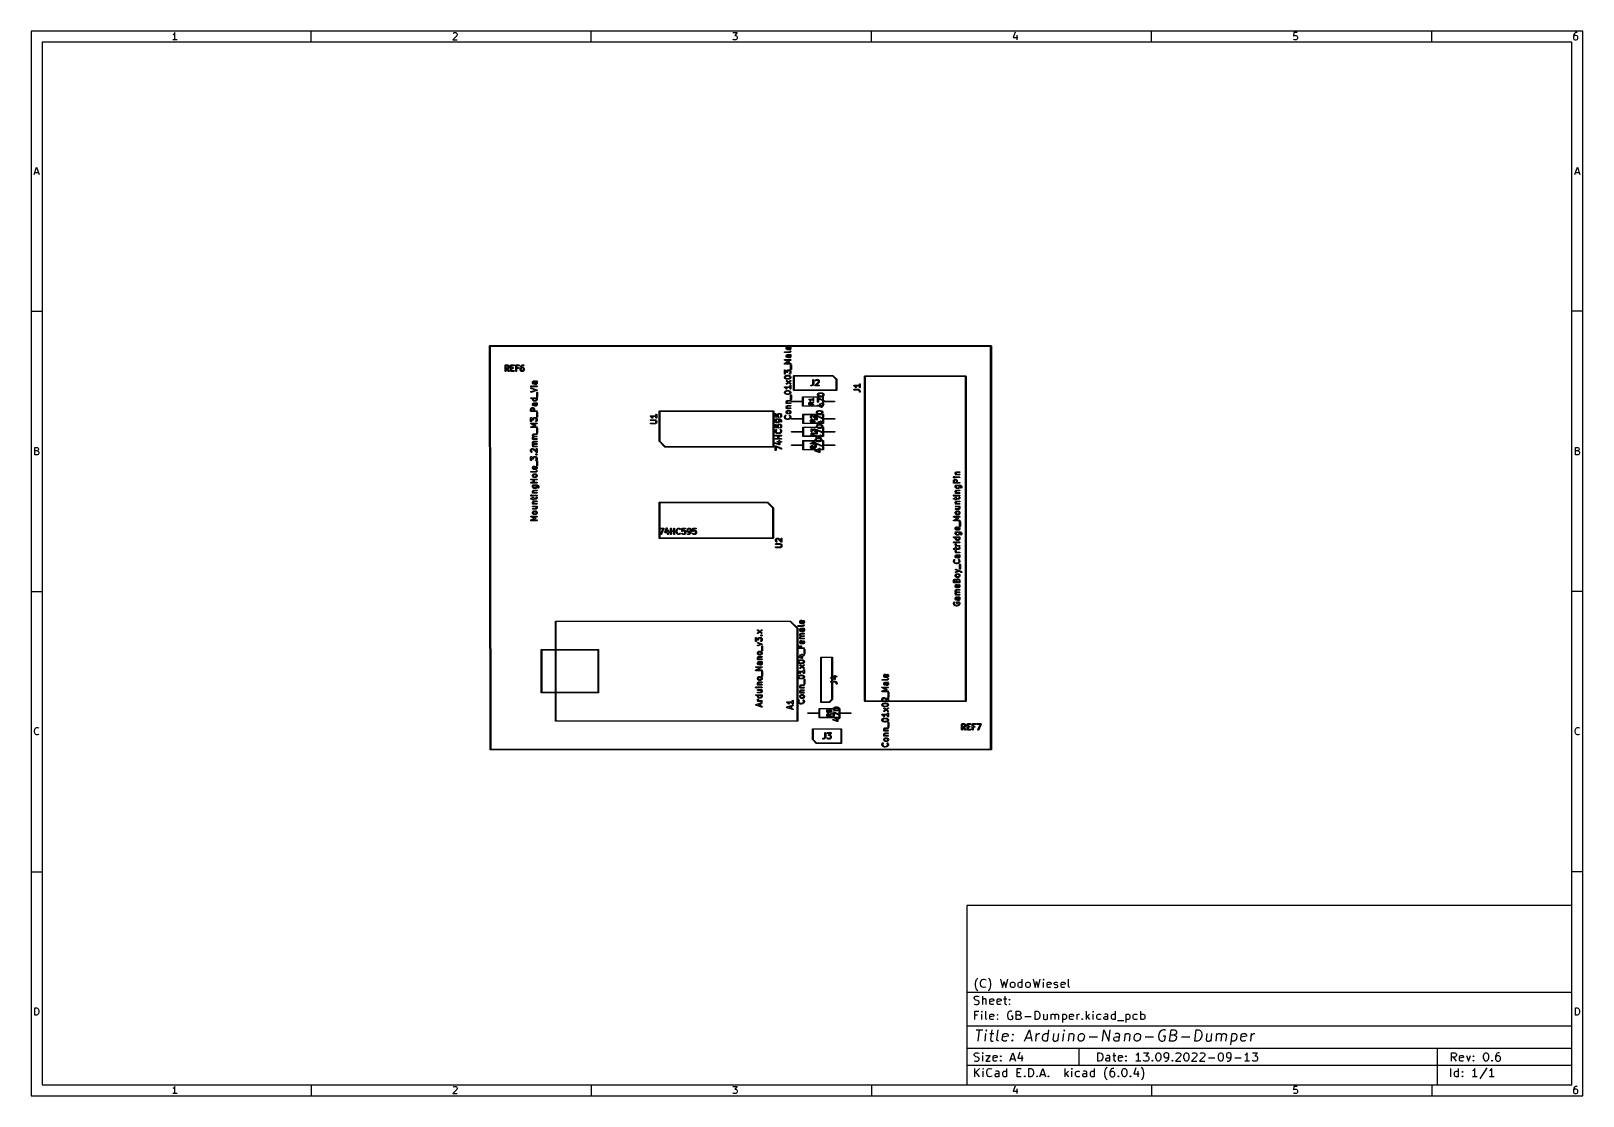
# Model space of a CAD drawing. Extents: x 0.4 to 11.3, y -7.9 to -0.4.
import ezdxf

# ---------------------------------------------------------------- set-up
doc = ezdxf.new("R2010")
doc.units = 0
doc.header["$MEASUREMENT"] = 0
doc.layers.add('BLACK', color=7, linetype='CONTINUOUS')

msp = doc.modelspace()

# ---------------------------------------------------------------- linework, layer by layer
at = {"layer": 'BLACK', "linetype": 'CONTINUOUS'}
for p, q in [((0.3937, -0.3937), (0.3937, -7.8743)), ((11.2993, -0.3937), (0.3937, -0.3937)), ((1.39553, -0.41723), (1.39065, -0.41967)), ((1.4004, -0.41236), (1.39553, -0.41723)), ((1.40528, -0.40504), (1.4004, -0.41236)), ((1.40528, -0.45622), (1.40528, -0.40504)), ((2.3622, -0.47244), (2.3622, -0.3937)), ((3.38597, -0.42698), (3.35672, -0.45622)), ((3.35916, -0.40992), (3.3616, -0.40748)), ((3.3616, -0.40748), (3.36647, -0.40504)), ((3.36647, -0.40504), (3.37866, -0.40504)), ((3.37866, -0.40504), (3.38353, -0.40748)), ((3.38353, -0.40748), (3.38597, -0.40992)), ((3.38597, -0.40992), (3.3884, -0.41479)), ((3.3884, -0.41967), (3.38597, -0.42698)), ((3.3884, -0.41479), (3.3884, -0.41967)), ((4.33071, -0.47244), (4.33071, -0.3937)), ((5.32522, -0.40504), (5.35691, -0.40504)), ((5.35691, -0.40504), (5.33985, -0.42454)), ((5.33985, -0.42454), (5.34716, -0.42454)), ((5.34716, -0.42454), (5.35203, -0.42698)), ((5.35203, -0.42698), (5.35447, -0.42941)), ((5.35447, -0.42941), (5.35691, -0.43429)), ((5.35691, -0.43429), (5.35691, -0.44648)), ((6.29921, -0.47244), (6.29921, -0.3937)), ((7.30835, -0.40261), (7.29617, -0.43916)), ((7.32054, -0.4221), (7.32054, -0.45622)), ((8.26772, -0.47244), (8.26772, -0.3937)), ((9.26711, -0.40504), (9.26467, -0.42941)), ((9.26467, -0.42941), (9.26711, -0.42698)), ((9.29148, -0.40504), (9.26711, -0.40504)), ((9.26711, -0.42698), (9.27198, -0.42454)), ((9.27198, -0.42454), (9.28417, -0.42454)), ((9.28417, -0.42454), (9.28904, -0.42698)), ((9.28904, -0.42698), (9.29148, -0.42941)), ((9.29148, -0.42941), (9.29392, -0.43429)), ((9.29392, -0.43429), (9.29392, -0.44648)), ((10.2362, -0.47244), (10.2362, -0.3937)), ((11.2356, -0.41723), (11.2332, -0.42698)), ((11.2332, -0.42698), (11.2332, -0.44648)), ((11.2356, -0.42941), (11.2332, -0.43429)), ((11.2405, -0.40992), (11.2356, -0.41723)), ((11.238, -0.42698), (11.2356, -0.42941)), ((11.2429, -0.42454), (11.238, -0.42698)), ((11.2429, -0.40748), (11.2405, -0.40992)), ((11.2478, -0.40504), (11.2429, -0.40748)), ((11.2527, -0.42454), (11.2429, -0.42454)), ((11.2575, -0.40504), (11.2478, -0.40504)), ((11.2575, -0.42698), (11.2527, -0.42454)), ((11.26, -0.42941), (11.2575, -0.42698)), ((11.2624, -0.43429), (11.26, -0.42941)), ((11.2624, -0.44648), (11.2624, -0.43429)), ((11.2993, -7.8743), (11.2993, -0.3937)), ((0.47244, -0.47244), (0.47244, -7.79556)), ((11.2206, -0.47244), (0.47244, -0.47244)), ((1.4199, -0.45622), (1.39065, -0.45622)), ((3.35672, -0.45622), (3.3884, -0.45622)), ((5.32766, -0.45379), (5.32522, -0.45135)), ((5.33254, -0.45622), (5.32766, -0.45379)), ((5.34716, -0.45622), (5.33254, -0.45622)), ((5.35203, -0.45379), (5.34716, -0.45622)), ((5.35447, -0.45135), (5.35203, -0.45379)), ((5.35691, -0.44648), (5.35447, -0.45135)), ((7.29617, -0.43916), (7.32785, -0.43916)), ((9.26711, -0.45379), (9.26467, -0.45135)), ((9.27198, -0.45622), (9.26711, -0.45379)), ((9.28417, -0.45622), (9.27198, -0.45622)), ((9.28904, -0.45379), (9.28417, -0.45622)), ((9.29148, -0.45135), (9.28904, -0.45379)), ((9.29392, -0.44648), (9.29148, -0.45135)), ((11.2206, -7.79556), (11.2206, -0.47244)), ((11.2332, -0.44648), (11.2356, -0.45135)), ((11.2356, -0.45135), (11.238, -0.45379)), ((11.238, -0.45379), (11.2429, -0.45622)), ((11.2429, -0.45622), (11.2527, -0.45622)), ((11.2527, -0.45622), (11.2575, -0.45379)), ((11.2575, -0.45379), (11.26, -0.45135)), ((11.26, -0.45135), (11.2624, -0.44648)), ((0.41601, -1.40111), (0.43307, -1.34993)), ((0.42089, -1.38648), (0.44526, -1.38648)), ((0.43307, -1.34993), (0.45013, -1.40111)), ((11.2429, -1.40111), (11.2599, -1.34993)), ((11.2477, -1.38648), (11.2721, -1.38648)), ((11.2599, -1.34993), (11.277, -1.40111)), ((0.3937, -2.3622), (0.47244, -2.3622)), ((11.2993, -2.3622), (11.2206, -2.3622)), ((3.61516, -2.6063), (3.61523, -2.60592)), ((3.61909, -5.44095), (3.61516, -2.6063)), ((3.6152, -2.60579), (3.61527, -2.60567)), ((3.61523, -2.60592), (3.6152, -2.60579)), ((3.61527, -2.60567), (3.61533, -2.60529)), ((3.61533, -2.60529), (3.61583, -2.6047)), ((3.61583, -2.6047), (3.61621, -2.60404)), ((3.61621, -2.60404), (3.61646, -2.60395)), ((3.61646, -2.60395), (3.61663, -2.60374)), ((3.61663, -2.60374), (3.61739, -2.60361)), ((3.61739, -2.60361), (3.61811, -2.60335)), ((3.61811, -2.60335), (7.14, -2.60335)), ((3.62107, -2.60925), (3.625, -5.43799)), ((7.13705, -2.60925), (3.62107, -2.60925)), ((5.70082, -2.61774), (5.70099, -2.61673)), ((5.70099, -2.61673), (5.70111, -2.61659)), ((5.70111, -2.61659), (5.70113, -2.61641)), ((5.70113, -2.61641), (5.703, -2.61267)), ((5.703, -2.61267), (5.70361, -2.61184)), ((5.70361, -2.61184), (5.70402, -2.61167)), ((5.70402, -2.61167), (5.70432, -2.61134)), ((5.70432, -2.61134), (5.70807, -2.60947)), ((5.70784, -2.61619), (5.70672, -2.61843)), ((5.71009, -2.61506), (5.70784, -2.61619)), ((5.70807, -2.60947), (5.70905, -2.60918)), ((5.70905, -2.60918), (5.70923, -2.60922)), ((5.70923, -2.60922), (5.70939, -2.60916)), ((5.70939, -2.60916), (5.71314, -2.60916)), ((5.71072, -2.61506), (5.71009, -2.61506)), ((5.71329, -2.62791), (5.71072, -2.61506)), ((5.71314, -2.60916), (5.71415, -2.60934)), ((5.71415, -2.60934), (5.71453, -2.60965)), ((5.71453, -2.60965), (5.71499, -2.60981)), ((5.71499, -2.60981), (5.71528, -2.61028)), ((5.71528, -2.61028), (5.7157, -2.61063)), ((5.7157, -2.61063), (5.71578, -2.61112)), ((5.71578, -2.61112), (5.71604, -2.61153)), ((5.71604, -2.61153), (5.71931, -2.62791)), ((5.72521, -2.61432), (5.72568, -2.61236)), ((5.7255, -2.61531), (5.72521, -2.61432)), ((5.72706, -2.61843), (5.7255, -2.61531)), ((5.72568, -2.61236), (5.7273, -2.61116)), ((5.7273, -2.61116), (5.72931, -2.61128)), ((5.72931, -2.61128), (5.73078, -2.61267)), ((5.73078, -2.61267), (5.73266, -2.61641)), ((5.73266, -2.61641), (5.73295, -2.6174)), ((7.13705, -5.43705), (7.13705, -2.60925)), ((7.14, -2.60335), (7.14038, -2.60341)), ((7.14038, -2.60341), (7.14051, -2.60339)), ((7.14051, -2.60339), (7.14063, -2.60346)), ((7.14063, -2.60346), (7.14101, -2.60352)), ((7.14101, -2.60352), (7.1416, -2.60402)), ((7.1416, -2.60402), (7.14226, -2.6044)), ((7.14226, -2.6044), (7.14235, -2.60465)), ((7.14235, -2.60465), (7.14256, -2.60482)), ((7.14256, -2.60482), (7.14269, -2.60558)), ((7.14269, -2.60558), (7.14295, -2.6063)), ((7.14295, -2.6063), (7.14295, -5.44)), ((5.6877, -2.70423), (5.68781, -2.70385)), ((5.68798, -2.70482), (5.6877, -2.70423)), ((5.68774, -2.64909), (5.68875, -2.64734)), ((5.68809, -2.65108), (5.68774, -2.64909)), ((5.68774, -2.70346), (5.68806, -2.7029)), ((5.68781, -2.70385), (5.68774, -2.70346)), ((5.68809, -2.70545), (5.68798, -2.70482)), ((5.68806, -2.7029), (5.68823, -2.70228)), ((5.68963, -2.65238), (5.68809, -2.65108)), ((5.68839, -2.7057), (5.68809, -2.70545)), ((5.68823, -2.70228), (5.68855, -2.70205)), ((5.68856, -2.70606), (5.68839, -2.7057)), ((5.68855, -2.70205), (5.68875, -2.70171)), ((5.6894, -2.70665), (5.68856, -2.70606)), ((5.68875, -2.64734), (5.69064, -2.64665)), ((5.68875, -2.70171), (5.68935, -2.70149)), ((5.68935, -2.70149), (5.68988, -2.70112)), ((5.71178, -2.7171), (5.6894, -2.70665)), ((5.6894, -2.72755), (5.71178, -2.7171)), ((5.69064, -2.65256), (5.68963, -2.65238)), ((5.68988, -2.70112), (5.69027, -2.70116)), ((5.69027, -2.70116), (5.69064, -2.70102)), ((5.69064, -2.64665), (5.72369, -2.64665)), ((5.72439, -2.65256), (5.69064, -2.65256)), ((5.69064, -2.70102), (5.73001, -2.70102)), ((5.70082, -2.62523), (5.70082, -2.61774)), ((5.70088, -2.6254), (5.70082, -2.62523)), ((5.70082, -2.67398), (5.70099, -2.67297)), ((5.70082, -2.68148), (5.70082, -2.67398)), ((5.70088, -2.68164), (5.70082, -2.68148)), ((5.70083, -2.62557), (5.70088, -2.6254)), ((5.70113, -2.62655), (5.70083, -2.62557)), ((5.70083, -2.68181), (5.70088, -2.68164)), ((5.70113, -2.6828), (5.70083, -2.68181)), ((5.70099, -2.67297), (5.70111, -2.67283)), ((5.70111, -2.67283), (5.70113, -2.67266)), ((5.703, -2.6303), (5.70113, -2.62655)), ((5.70113, -2.67266), (5.703, -2.66891)), ((5.703, -2.68655), (5.70113, -2.6828)), ((5.70332, -2.63061), (5.703, -2.6303)), ((5.703, -2.66891), (5.70361, -2.66808)), ((5.70447, -2.68794), (5.703, -2.68655)), ((5.7035, -2.63101), (5.70332, -2.63061)), ((5.70432, -2.63162), (5.7035, -2.63101)), ((5.70361, -2.66808), (5.70402, -2.66791)), ((5.73001, -2.70693), (5.70395, -2.70693)), ((5.70395, -2.70693), (5.72002, -2.71442)), ((5.72002, -2.71977), (5.70395, -2.72727)), ((5.70402, -2.66791), (5.70432, -2.66759)), ((5.70807, -2.6335), (5.70432, -2.63162)), ((5.70432, -2.66759), (5.70807, -2.66571)), ((5.70648, -2.68806), (5.70447, -2.68794)), ((5.70811, -2.68685), (5.70648, -2.68806)), ((5.70672, -2.61843), (5.70672, -2.62454)), ((5.70672, -2.62454), (5.70784, -2.62678)), ((5.70784, -2.67243), (5.70672, -2.67468)), ((5.70672, -2.67468), (5.70672, -2.68078)), ((5.70672, -2.68078), (5.70828, -2.68391)), ((5.70784, -2.62678), (5.71009, -2.62791)), ((5.71009, -2.67131), (5.70784, -2.67243)), ((5.70825, -2.63352), (5.70807, -2.6335)), ((5.70807, -2.66571), (5.70905, -2.66542)), ((5.70858, -2.68489), (5.70811, -2.68685)), ((5.70838, -2.63363), (5.70825, -2.63352)), ((5.70828, -2.68391), (5.70858, -2.68489)), ((5.70939, -2.63381), (5.70838, -2.63363)), ((5.70905, -2.66542), (5.70923, -2.66546)), ((5.70923, -2.66546), (5.70939, -2.6654)), ((5.72439, -2.63381), (5.70939, -2.63381)), ((5.70939, -2.6654), (5.73001, -2.6654)), ((5.71009, -2.62791), (5.71329, -2.62791)), ((5.71132, -2.67131), (5.71009, -2.67131)), ((5.71206, -2.6728), (5.71132, -2.67131)), ((5.71206, -2.68148), (5.71206, -2.6728)), ((5.71212, -2.68164), (5.71206, -2.68148)), ((5.71208, -2.68181), (5.71212, -2.68164)), ((5.71238, -2.6828), (5.71208, -2.68181)), ((5.71425, -2.68655), (5.71238, -2.6828)), ((5.71457, -2.68685), (5.71425, -2.68655)), ((5.71475, -2.68726), (5.71457, -2.68685)), ((5.71557, -2.68787), (5.71475, -2.68726)), ((5.71932, -2.68974), (5.71557, -2.68787)), ((5.71781, -2.67131), (5.71795, -2.67177)), ((5.72632, -2.67131), (5.71781, -2.67131)), ((5.71795, -2.67177), (5.71791, -2.67194)), ((5.71791, -2.67194), (5.71797, -2.6721)), ((5.71797, -2.6721), (5.71797, -2.68078)), ((5.71797, -2.68078), (5.71909, -2.68303)), ((5.71909, -2.68303), (5.72134, -2.68415)), ((5.71931, -2.62791), (5.72369, -2.62791)), ((5.7195, -2.68976), (5.71932, -2.68974)), ((5.71963, -2.68988), (5.7195, -2.68976)), ((5.72064, -2.69005), (5.71963, -2.68988)), ((5.72002, -2.71442), (5.72033, -2.71464)), ((5.72056, -2.71923), (5.72002, -2.71977)), ((5.72033, -2.71464), (5.72046, -2.71468)), ((5.72046, -2.71468), (5.72053, -2.71479)), ((5.72053, -2.71479), (5.72085, -2.71501)), ((5.72118, -2.71879), (5.72056, -2.71923)), ((5.72439, -2.69005), (5.72064, -2.69005)), ((5.72085, -2.71501), (5.72118, -2.71571)), ((5.72118, -2.71571), (5.72162, -2.71633)), ((5.72125, -2.71853), (5.72118, -2.71879)), ((5.72144, -2.71834), (5.72125, -2.71853)), ((5.72134, -2.68415), (5.72369, -2.68415)), ((5.72151, -2.71758), (5.72144, -2.71834)), ((5.72171, -2.71684), (5.72151, -2.71758)), ((5.72162, -2.71633), (5.7216, -2.7166)), ((5.7216, -2.7166), (5.72171, -2.71684)), ((5.72369, -2.62791), (5.72594, -2.62678)), ((5.72369, -2.64665), (5.72594, -2.64553)), ((5.72369, -2.68415), (5.72594, -2.68303)), ((5.72456, -2.63375), (5.72439, -2.63381)), ((5.72456, -2.6525), (5.72439, -2.65256)), ((5.72456, -2.68999), (5.72439, -2.69005)), ((5.72473, -2.63379), (5.72456, -2.63375)), ((5.72473, -2.65254), (5.72456, -2.6525)), ((5.72473, -2.69003), (5.72456, -2.68999)), ((5.72571, -2.6335), (5.72473, -2.63379)), ((5.72571, -2.65225), (5.72473, -2.65254)), ((5.72571, -2.68974), (5.72473, -2.69003)), ((5.72946, -2.63162), (5.72571, -2.6335)), ((5.72946, -2.65037), (5.72571, -2.65225)), ((5.72946, -2.68787), (5.72571, -2.68974)), ((5.72594, -2.62678), (5.72706, -2.62454)), ((5.72594, -2.64553), (5.72737, -2.64266)), ((5.72594, -2.68303), (5.72706, -2.68078)), ((5.72706, -2.6728), (5.72632, -2.67131)), ((5.72706, -2.62454), (5.72706, -2.61843)), ((5.72706, -2.68078), (5.72706, -2.6728)), ((5.72737, -2.64266), (5.72798, -2.64184)), ((5.72798, -2.64184), (5.72984, -2.64103)), ((5.72976, -2.6313), (5.72946, -2.63162)), ((5.72976, -2.65005), (5.72946, -2.65037)), ((5.72976, -2.68755), (5.72946, -2.68787)), ((5.73017, -2.63113), (5.72976, -2.6313)), ((5.73017, -2.64988), (5.72976, -2.65005)), ((5.73017, -2.68737), (5.72976, -2.68755)), ((5.72984, -2.64103), (5.73177, -2.64161)), ((5.73001, -2.6654), (5.73102, -2.66558)), ((5.73001, -2.70102), (5.73102, -2.7012)), ((5.73191, -2.70624), (5.73001, -2.70693)), ((5.73078, -2.6303), (5.73017, -2.63113)), ((5.73078, -2.64905), (5.73017, -2.64988)), ((5.73078, -2.68655), (5.73017, -2.68737)), ((5.73266, -2.62655), (5.73078, -2.6303)), ((5.73266, -2.6453), (5.73078, -2.64905)), ((5.73266, -2.6828), (5.73078, -2.68655)), ((5.73102, -2.66558), (5.73257, -2.66688)), ((5.73102, -2.7012), (5.73257, -2.7025)), ((5.73177, -2.64161), (5.73289, -2.6433)), ((5.73292, -2.70449), (5.73191, -2.70624)), ((5.73292, -2.66887), (5.73227, -2.67)), ((5.73227, -2.67), (5.73266, -2.67078)), ((5.73257, -2.66688), (5.73292, -2.66887)), ((5.73257, -2.7025), (5.73292, -2.70449)), ((5.73268, -2.62638), (5.73266, -2.62655)), ((5.73289, -2.6433), (5.73266, -2.6453)), ((5.73266, -2.67078), (5.73295, -2.67177)), ((5.73268, -2.68262), (5.73266, -2.6828)), ((5.73279, -2.62624), (5.73268, -2.62638)), ((5.73279, -2.68249), (5.73268, -2.68262)), ((5.73297, -2.62523), (5.73279, -2.62624)), ((5.73297, -2.68148), (5.73279, -2.68249)), ((5.73295, -2.6174), (5.73291, -2.61757)), ((5.73291, -2.61757), (5.73297, -2.61774)), ((5.73295, -2.67177), (5.73291, -2.67194)), ((5.73291, -2.67194), (5.73297, -2.6721)), ((5.73297, -2.61774), (5.73297, -2.62523)), ((5.73297, -2.6721), (5.73297, -2.68148)), ((3.72464, -2.74222), (3.72471, -2.74184)), ((3.72464, -2.78159), (3.72464, -2.74222)), ((3.72533, -2.78349), (3.72464, -2.78159)), ((3.72469, -2.74171), (3.72475, -2.74159)), ((3.72471, -2.74184), (3.72469, -2.74171)), ((3.72475, -2.74159), (3.72482, -2.74121)), ((3.72482, -2.74121), (3.72531, -2.74062)), ((3.72531, -2.74062), (3.7257, -2.73996)), ((3.72708, -2.7845), (3.72533, -2.78349)), ((3.7257, -2.73996), (3.72595, -2.73987)), ((3.72595, -2.73987), (3.72612, -2.73966)), ((3.72612, -2.73966), (3.72688, -2.73953)), ((3.72688, -2.73953), (3.7276, -2.73927)), ((3.72907, -2.78415), (3.72708, -2.7845)), ((3.7276, -2.73927), (3.74259, -2.73927)), ((3.73037, -2.7826), (3.72907, -2.78415)), ((3.73055, -2.78159), (3.73037, -2.7826)), ((3.73055, -2.74517), (3.73055, -2.75989)), ((3.7419, -2.74517), (3.73055, -2.74517)), ((3.73055, -2.75989), (3.7419, -2.75989)), ((3.73543, -2.76579), (3.73055, -2.76579)), ((3.73055, -2.76579), (3.73055, -2.78159)), ((3.74767, -2.78328), (3.73543, -2.76579)), ((3.7446, -2.74652), (3.7419, -2.74517)), ((3.7419, -2.75989), (3.7446, -2.75854)), ((3.74259, -2.73927), (3.7436, -2.73944)), ((3.74276, -2.76573), (3.74263, -2.76578)), ((3.74263, -2.76578), (3.75251, -2.7799)), ((3.74293, -2.76578), (3.74276, -2.76573)), ((3.74392, -2.76548), (3.74293, -2.76578)), ((3.7436, -2.73944), (3.74374, -2.73956)), ((3.74374, -2.73956), (3.74392, -2.73958)), ((3.74392, -2.73958), (3.74766, -2.74145)), ((3.74766, -2.76361), (3.74392, -2.76548)), ((3.74579, -2.74772), (3.7446, -2.74652)), ((3.7446, -2.75854), (3.74579, -2.75734)), ((3.74714, -2.75042), (3.74579, -2.74772)), ((3.74579, -2.75734), (3.74714, -2.75465)), ((3.74714, -2.75465), (3.74714, -2.75042)), ((3.74766, -2.74145), (3.74837, -2.74198)), ((3.74771, -2.76356), (3.74766, -2.76361)), ((3.74933, -2.78444), (3.74767, -2.78328)), ((3.74843, -2.76306), (3.74771, -2.76356)), ((3.74837, -2.74198), (3.74843, -2.74201)), ((3.74843, -2.74201), (3.75031, -2.74388)), ((3.75031, -2.76118), (3.74843, -2.76306)), ((3.75134, -2.78427), (3.74933, -2.78444)), ((3.75031, -2.74388), (3.75081, -2.7446)), ((3.75033, -2.76112), (3.75031, -2.76118)), ((3.75086, -2.76041), (3.75033, -2.76112)), ((3.75081, -2.7446), (3.75086, -2.74465)), ((3.75086, -2.74465), (3.75273, -2.7484)), ((3.75273, -2.75666), (3.75086, -2.76041)), ((3.75277, -2.78284), (3.75134, -2.78427)), ((3.75251, -2.7799), (3.75295, -2.78083)), ((3.75273, -2.7484), (3.75303, -2.74938)), ((3.75275, -2.75649), (3.75273, -2.75666)), ((3.75287, -2.75635), (3.75275, -2.75649)), ((3.75295, -2.78083), (3.75277, -2.78284)), ((3.75305, -2.75534), (3.75287, -2.75635)), ((3.75303, -2.74938), (3.75299, -2.74955)), ((3.75299, -2.74955), (3.75305, -2.74972)), ((3.75305, -2.74972), (3.75305, -2.75534)), ((3.76401, -2.74222), (3.76408, -2.74184)), ((3.76401, -2.78159), (3.76401, -2.74222)), ((3.76428, -2.78231), (3.76401, -2.78159)), ((3.76406, -2.74171), (3.76412, -2.74159)), ((3.76408, -2.74184), (3.76406, -2.74171)), ((3.76412, -2.74159), (3.76419, -2.74121)), ((3.76419, -2.74121), (3.76469, -2.74062)), ((3.76441, -2.78307), (3.76428, -2.78231)), ((3.76461, -2.78324), (3.76441, -2.78307)), ((3.7647, -2.78349), (3.76461, -2.78324)), ((3.76469, -2.74062), (3.76507, -2.73996)), ((3.76537, -2.78387), (3.7647, -2.78349)), ((3.76507, -2.73996), (3.76532, -2.73987)), ((3.76532, -2.73987), (3.76549, -2.73966)), ((3.76596, -2.78436), (3.76537, -2.78387)), ((3.76549, -2.73966), (3.76625, -2.73953)), ((3.76634, -2.78443), (3.76596, -2.78436)), ((3.76625, -2.73953), (3.76697, -2.73927)), ((3.76645, -2.7845), (3.76634, -2.78443)), ((3.76658, -2.78447), (3.76645, -2.7845)), ((3.76697, -2.78454), (3.76658, -2.78447)), ((3.76697, -2.73927), (3.78571, -2.73927)), ((3.78571, -2.78454), (3.76697, -2.78454)), ((3.78571, -2.74517), (3.76992, -2.74517)), ((3.76992, -2.74517), (3.76992, -2.75801)), ((3.76992, -2.75801), (3.78009, -2.75801)), ((3.78009, -2.76392), (3.76992, -2.76392)), ((3.76992, -2.76392), (3.76992, -2.77864)), ((3.76992, -2.77864), (3.78571, -2.77864)), ((3.78009, -2.75801), (3.7811, -2.75819)), ((3.78199, -2.76323), (3.78009, -2.76392)), ((3.7811, -2.75819), (3.78265, -2.75949)), ((3.783, -2.76148), (3.78199, -2.76323)), ((3.78265, -2.75949), (3.783, -2.76148)), ((3.78571, -2.73927), (3.78672, -2.73944)), ((3.78761, -2.74448), (3.78571, -2.74517)), ((3.78571, -2.77864), (3.78672, -2.77882)), ((3.78761, -2.78385), (3.78571, -2.78454)), ((3.78672, -2.73944), (3.78827, -2.74074)), ((3.78672, -2.77882), (3.78827, -2.78011)), ((3.78862, -2.74273), (3.78761, -2.74448)), ((3.78862, -2.7821), (3.78761, -2.78385)), ((3.78827, -2.74074), (3.78862, -2.74273)), ((3.78827, -2.78011), (3.78862, -2.7821)), ((3.79963, -2.74222), (3.7997, -2.74184)), ((3.79963, -2.78159), (3.79963, -2.74222)), ((3.80033, -2.78349), (3.79963, -2.78159)), ((3.79968, -2.74171), (3.79974, -2.74159)), ((3.7997, -2.74184), (3.79968, -2.74171)), ((3.79974, -2.74159), (3.79981, -2.74121)), ((3.79981, -2.74121), (3.80031, -2.74062)), ((3.80031, -2.74062), (3.80069, -2.73996)), ((3.80207, -2.7845), (3.80033, -2.78349)), ((3.80069, -2.73996), (3.80094, -2.73987)), ((3.80094, -2.73987), (3.80111, -2.73966)), ((3.80111, -2.73966), (3.80187, -2.73953)), ((3.80187, -2.73953), (3.80259, -2.73927)), ((3.80406, -2.78415), (3.80207, -2.7845)), ((3.80259, -2.73927), (3.82133, -2.73927)), ((3.80536, -2.7826), (3.80406, -2.78415)), ((3.80554, -2.78159), (3.80536, -2.7826)), ((3.82133, -2.74517), (3.80554, -2.74517)), ((3.80554, -2.74517), (3.80554, -2.75801)), ((3.80554, -2.75801), (3.81571, -2.75801)), ((3.81571, -2.76392), (3.80554, -2.76392)), ((3.80554, -2.76392), (3.80554, -2.78159)), ((3.81571, -2.75801), (3.81672, -2.75819)), ((3.81761, -2.76323), (3.81571, -2.76392)), ((3.81672, -2.75819), (3.81827, -2.75949)), ((3.81862, -2.76148), (3.81761, -2.76323)), ((3.81827, -2.75949), (3.81862, -2.76148)), ((3.82133, -2.73927), (3.82234, -2.73944)), ((3.82323, -2.74448), (3.82133, -2.74517)), ((3.82234, -2.73944), (3.82389, -2.74074)), ((3.82424, -2.74273), (3.82323, -2.74448)), ((3.82389, -2.74074), (3.82424, -2.74273)), ((3.83151, -2.75909), (3.83161, -2.75851)), ((3.83151, -2.77409), (3.83151, -2.75909)), ((3.83157, -2.77426), (3.83151, -2.77409)), ((3.83152, -2.77443), (3.83157, -2.77426)), ((3.83182, -2.77541), (3.83152, -2.77443)), ((3.83159, -2.75838), (3.83347, -2.75088)), ((3.83161, -2.75851), (3.83159, -2.75838)), ((3.83369, -2.77916), (3.83182, -2.77541)), ((3.83347, -2.75088), (3.83387, -2.74997)), ((3.83374, -2.77921), (3.83369, -2.77916)), ((3.83425, -2.77993), (3.83374, -2.77921)), ((3.83387, -2.74997), (3.83388, -2.74996)), ((3.83388, -2.74996), (3.83763, -2.74433)), ((3.83612, -2.7818), (3.83425, -2.77993)), ((3.83618, -2.78183), (3.83612, -2.7818)), ((3.83689, -2.78236), (3.83618, -2.78183)), ((3.84064, -2.78423), (3.83689, -2.78236)), ((3.83876, -2.76272), (3.83741, -2.76541)), ((3.83741, -2.76541), (3.83741, -2.77339)), ((3.83741, -2.77339), (3.83876, -2.77609)), ((3.83763, -2.74433), (3.83794, -2.74401)), ((3.83794, -2.74401), (3.83799, -2.74388)), ((3.83799, -2.74388), (3.83987, -2.74201)), ((3.83907, -2.75281), (3.83834, -2.75572)), ((3.83834, -2.75572), (3.84064, -2.75458)), ((3.83996, -2.76152), (3.83876, -2.76272)), ((3.83876, -2.77609), (3.83996, -2.77729)), ((3.84238, -2.74785), (3.83907, -2.75281)), ((3.83987, -2.74201), (3.84059, -2.7415)), ((3.84265, -2.76017), (3.83996, -2.76152)), ((3.83996, -2.77729), (3.84265, -2.77864)), ((3.84059, -2.7415), (3.84064, -2.74145)), ((3.84064, -2.74145), (3.84439, -2.73958)), ((3.84064, -2.75458), (3.84162, -2.75428)), ((3.84081, -2.78425), (3.84064, -2.78423)), ((3.84095, -2.78436), (3.84081, -2.78425)), ((3.84196, -2.78454), (3.84095, -2.78436)), ((3.84162, -2.75428), (3.84179, -2.75433)), ((3.84179, -2.75433), (3.84196, -2.75427)), ((3.84196, -2.75427), (3.84946, -2.75427)), ((3.84946, -2.78454), (3.84196, -2.78454)), ((3.84371, -2.74652), (3.84238, -2.74785)), ((3.84876, -2.76017), (3.84265, -2.76017)), ((3.84265, -2.77864), (3.84876, -2.77864)), ((3.8464, -2.74517), (3.84371, -2.74652)), ((3.84439, -2.73958), (3.84537, -2.73929)), ((3.84537, -2.73929), (3.84554, -2.73933)), ((3.84554, -2.73933), (3.84571, -2.73927)), ((3.84571, -2.73927), (3.85321, -2.73927)), ((3.85321, -2.74517), (3.8464, -2.74517)), ((3.85146, -2.76152), (3.84876, -2.76017)), ((3.84876, -2.77864), (3.85146, -2.77729)), ((3.84946, -2.75427), (3.85047, -2.75444)), ((3.84962, -2.78448), (3.84946, -2.78454)), ((3.84979, -2.78452), (3.84962, -2.78448)), ((3.85078, -2.78423), (3.84979, -2.78452)), ((3.85047, -2.75444), (3.8506, -2.75456)), ((3.8506, -2.75456), (3.85078, -2.75458)), ((3.85078, -2.75458), (3.85453, -2.75645)), ((3.85453, -2.78236), (3.85078, -2.78423)), ((3.85265, -2.76272), (3.85146, -2.76152)), ((3.85146, -2.77729), (3.85265, -2.77609)), ((3.854, -2.76541), (3.85265, -2.76272)), ((3.85265, -2.77609), (3.854, -2.77339)), ((3.85321, -2.73927), (3.85422, -2.73944)), ((3.8551, -2.74448), (3.85321, -2.74517)), ((3.854, -2.77339), (3.854, -2.76541)), ((3.85422, -2.73944), (3.85576, -2.74074)), ((3.85453, -2.75645), (3.85524, -2.75698)), ((3.85457, -2.78231), (3.85453, -2.78236)), ((3.85529, -2.7818), (3.85457, -2.78231)), ((3.85611, -2.74273), (3.8551, -2.74448)), ((3.85524, -2.75698), (3.85529, -2.757)), ((3.85529, -2.757), (3.85717, -2.75888)), ((3.85717, -2.77993), (3.85529, -2.7818)), ((3.85576, -2.74074), (3.85611, -2.74273)), ((3.85717, -2.75888), (3.85767, -2.7596)), ((3.8572, -2.77987), (3.85717, -2.77993)), ((3.85772, -2.77916), (3.8572, -2.77987)), ((3.85767, -2.7596), (3.85772, -2.75965)), ((3.85772, -2.75965), (3.8596, -2.7634)), ((3.8596, -2.77541), (3.85772, -2.77916)), ((3.8596, -2.7634), (3.85989, -2.76438)), ((3.85962, -2.77524), (3.8596, -2.77541)), ((3.85973, -2.7751), (3.85962, -2.77524)), ((3.85991, -2.77409), (3.85973, -2.7751)), ((3.85989, -2.76438), (3.85985, -2.76455)), ((3.85985, -2.76455), (3.85991, -2.76472)), ((3.85991, -2.76472), (3.85991, -2.77409)), ((5.68769, -2.77709), (5.68777, -2.77665)), ((5.68769, -2.80146), (5.68769, -2.77709)), ((5.68838, -2.80336), (5.68769, -2.80146)), ((5.68769, -2.82396), (5.68787, -2.82295)), ((5.68769, -2.82771), (5.68769, -2.82396)), ((5.68775, -2.82787), (5.68769, -2.82771)), ((5.68771, -2.82805), (5.68775, -2.82787)), ((5.688, -2.82903), (5.68771, -2.82805)), ((5.68774, -2.72971), (5.68793, -2.72937)), ((5.68785, -2.73034), (5.68774, -2.72971)), ((5.68775, -2.77652), (5.68781, -2.77641)), ((5.68777, -2.77665), (5.68775, -2.77652)), ((5.68779, -2.73099), (5.68785, -2.73034)), ((5.68802, -2.73131), (5.68779, -2.73099)), ((5.68781, -2.77641), (5.68787, -2.77608)), ((5.68787, -2.77608), (5.68838, -2.77547)), ((5.68787, -2.82295), (5.68798, -2.82281)), ((5.68793, -2.72937), (5.68797, -2.72897)), ((5.68797, -2.72897), (5.68842, -2.72852)), ((5.68798, -2.82281), (5.688, -2.82264)), ((5.688, -2.82264), (5.68988, -2.81889)), ((5.68988, -2.83278), (5.688, -2.82903)), ((5.68809, -2.7317), (5.68802, -2.73131)), ((5.68858, -2.73211), (5.68809, -2.7317)), ((5.68838, -2.77547), (5.68879, -2.77479)), ((5.69013, -2.80437), (5.68838, -2.80336)), ((5.68842, -2.72852), (5.68875, -2.72796)), ((5.68895, -2.73264), (5.68858, -2.73211)), ((5.68875, -2.72796), (5.68912, -2.72782)), ((5.68879, -2.77479), (5.68902, -2.77471)), ((5.68933, -2.73274), (5.68895, -2.73264)), ((5.68902, -2.77471), (5.68917, -2.77453)), ((5.68912, -2.72782), (5.6894, -2.72755)), ((5.68917, -2.77453), (5.68995, -2.77439)), ((5.68963, -2.733), (5.68933, -2.73274)), ((5.69064, -2.73317), (5.68963, -2.733)), ((5.68988, -2.81889), (5.6904, -2.81818)), ((5.68993, -2.83282), (5.68988, -2.83278)), ((5.69043, -2.83355), (5.68993, -2.83282)), ((5.68995, -2.77439), (5.69071, -2.77414)), ((5.69212, -2.80402), (5.69013, -2.80437)), ((5.6904, -2.81818), (5.69043, -2.81812)), ((5.69043, -2.81812), (5.69231, -2.81625)), ((5.69231, -2.83542), (5.69043, -2.83355)), ((5.73001, -2.73317), (5.69064, -2.73317)), ((5.69071, -2.77414), (5.69093, -2.77422)), ((5.69093, -2.77422), (5.69116, -2.77418)), ((5.69116, -2.77418), (5.69185, -2.77458)), ((5.69185, -2.77458), (5.69259, -2.77487)), ((5.69342, -2.80247), (5.69212, -2.80402)), ((5.69231, -2.81625), (5.69303, -2.81574)), ((5.69236, -2.83545), (5.69231, -2.83542)), ((5.69307, -2.83597), (5.69236, -2.83545)), ((5.69259, -2.77487), (5.70283, -2.78382)), ((5.69303, -2.81574), (5.69307, -2.81569)), ((5.69307, -2.81569), (5.69682, -2.81382)), ((5.6936, -2.80146), (5.69342, -2.80247)), ((5.7037, -2.79244), (5.6936, -2.7836)), ((5.6936, -2.7836), (5.6936, -2.80146)), ((5.69495, -2.82196), (5.6936, -2.82466)), ((5.6936, -2.82466), (5.6936, -2.82701)), ((5.6936, -2.82701), (5.69495, -2.82971)), ((5.69614, -2.82076), (5.69495, -2.82196)), ((5.69495, -2.82971), (5.69614, -2.83091)), ((5.69917, -2.81925), (5.69614, -2.82076)), ((5.69614, -2.83091), (5.69917, -2.83242)), ((5.69682, -2.81382), (5.69731, -2.81367)), ((5.69731, -2.81367), (5.69743, -2.8136)), ((5.69743, -2.8136), (5.70493, -2.81172)), ((5.70601, -2.81754), (5.69917, -2.81925)), ((5.69917, -2.83242), (5.70601, -2.83413)), ((5.70283, -2.78382), (5.70287, -2.78358)), ((5.70287, -2.78358), (5.70298, -2.78344)), ((5.70298, -2.78344), (5.703, -2.78327)), ((5.703, -2.78327), (5.70488, -2.77952)), ((5.70444, -2.79272), (5.7037, -2.79244)), ((5.70395, -2.72727), (5.73001, -2.72727)), ((5.70513, -2.79312), (5.70444, -2.79272)), ((5.70488, -2.77952), (5.7054, -2.77881)), ((5.70493, -2.81172), (5.70551, -2.81168)), ((5.70536, -2.79308), (5.70513, -2.79312)), ((5.70558, -2.79317), (5.70536, -2.79308)), ((5.7054, -2.77881), (5.70543, -2.77875)), ((5.70543, -2.77875), (5.7073, -2.77688)), ((5.70551, -2.81168), (5.70564, -2.81163)), ((5.70634, -2.79291), (5.70558, -2.79317)), ((5.70564, -2.81163), (5.71502, -2.81163)), ((5.71465, -2.81754), (5.70601, -2.81754)), ((5.70601, -2.83413), (5.71465, -2.83413)), ((5.70712, -2.79277), (5.70634, -2.79291)), ((5.70727, -2.79259), (5.70712, -2.79277)), ((5.70749, -2.79251), (5.70727, -2.79259)), ((5.7073, -2.77688), (5.70803, -2.77637)), ((5.70791, -2.79183), (5.70749, -2.79251)), ((5.70842, -2.79122), (5.70791, -2.79183)), ((5.70803, -2.77637), (5.70807, -2.77632)), ((5.70807, -2.77632), (5.71182, -2.77445)), ((5.70848, -2.79089), (5.70842, -2.79122)), ((5.70854, -2.79079), (5.70848, -2.79089)), ((5.7086, -2.79021), (5.70852, -2.79065)), ((5.70852, -2.79065), (5.70854, -2.79079)), ((5.70994, -2.78259), (5.7086, -2.78529)), ((5.7086, -2.78529), (5.7086, -2.79021)), ((5.71114, -2.78139), (5.70994, -2.78259)), ((5.71384, -2.78004), (5.71114, -2.78139)), ((5.71182, -2.77445), (5.7128, -2.77416)), ((5.7128, -2.77416), (5.71298, -2.7742)), ((5.71298, -2.7742), (5.71314, -2.77414)), ((5.71314, -2.77414), (5.72252, -2.77414)), ((5.72182, -2.78004), (5.71384, -2.78004)), ((5.72149, -2.81925), (5.71465, -2.81754)), ((5.71465, -2.83413), (5.72149, -2.83242)), ((5.71502, -2.81163), (5.7156, -2.81174)), ((5.7156, -2.81174), (5.71573, -2.81172)), ((5.71573, -2.81172), (5.72323, -2.8136)), ((5.72452, -2.82076), (5.72149, -2.81925)), ((5.72149, -2.83242), (5.72452, -2.83091)), ((5.72452, -2.78139), (5.72182, -2.78004)), ((5.72252, -2.77414), (5.72353, -2.77432)), ((5.72323, -2.8136), (5.7237, -2.8138)), ((5.72332, -2.8012), (5.72418, -2.79937)), ((5.72385, -2.80316), (5.72332, -2.8012)), ((5.72353, -2.77432), (5.72366, -2.77443)), ((5.72366, -2.77443), (5.72384, -2.77445)), ((5.7237, -2.8138), (5.72384, -2.81382)), ((5.72384, -2.77445), (5.72759, -2.77632)), ((5.72384, -2.81382), (5.72759, -2.81569)), ((5.7255, -2.80431), (5.72385, -2.80316)), ((5.72418, -2.79937), (5.72571, -2.79784)), ((5.72571, -2.78259), (5.72452, -2.78139)), ((5.72571, -2.82196), (5.72452, -2.82076)), ((5.72452, -2.83091), (5.72571, -2.82971)), ((5.72751, -2.80414), (5.7255, -2.80431)), ((5.72706, -2.78529), (5.72571, -2.78259)), ((5.72571, -2.79784), (5.72706, -2.79514)), ((5.72706, -2.82466), (5.72571, -2.82196)), ((5.72571, -2.82971), (5.72706, -2.82701)), ((5.72706, -2.79514), (5.72706, -2.78529)), ((5.72706, -2.82701), (5.72706, -2.82466)), ((5.72835, -2.80355), (5.72751, -2.80414)), ((5.72759, -2.77632), (5.7283, -2.77685)), ((5.72759, -2.81569), (5.7283, -2.81622)), ((5.72835, -2.83542), (5.72763, -2.83593)), ((5.7283, -2.77685), (5.72835, -2.77688)), ((5.7283, -2.81622), (5.72835, -2.81625)), ((5.72835, -2.77688), (5.73023, -2.77875)), ((5.73023, -2.80168), (5.72835, -2.80355)), ((5.72835, -2.81625), (5.73023, -2.81812)), ((5.73023, -2.83355), (5.72835, -2.83542)), ((5.73001, -2.72727), (5.73102, -2.72745)), ((5.73191, -2.73248), (5.73001, -2.73317)), ((5.73023, -2.77875), (5.73073, -2.77948)), ((5.73026, -2.80162), (5.73023, -2.80168)), ((5.73023, -2.81812), (5.73073, -2.81885)), ((5.73026, -2.83349), (5.73023, -2.83355)), ((5.73078, -2.80091), (5.73026, -2.80162)), ((5.73078, -2.83278), (5.73026, -2.83349)), ((5.73073, -2.77948), (5.73078, -2.77952)), ((5.73073, -2.81885), (5.73078, -2.81889)), ((5.73078, -2.77952), (5.73266, -2.78327)), ((5.73266, -2.79716), (5.73078, -2.80091)), ((5.73078, -2.81889), (5.73266, -2.82264)), ((5.73266, -2.82903), (5.73078, -2.83278)), ((5.73081, -2.7396), (5.73099, -2.73859)), ((5.73081, -2.76959), (5.73081, -2.7396)), ((5.7315, -2.77149), (5.73081, -2.76959)), ((5.73099, -2.73859), (5.73229, -2.73704)), ((5.73102, -2.72745), (5.73257, -2.72874)), ((5.73325, -2.7725), (5.7315, -2.77149)), ((5.73292, -2.73073), (5.73191, -2.73248)), ((5.73229, -2.73704), (5.73428, -2.73669)), ((5.73257, -2.72874), (5.73292, -2.73073)), ((5.73266, -2.78327), (5.73295, -2.78425)), ((5.73268, -2.79698), (5.73266, -2.79716)), ((5.73266, -2.82264), (5.73295, -2.82362)), ((5.73268, -2.82885), (5.73266, -2.82903)), ((5.73279, -2.79685), (5.73268, -2.79698)), ((5.73279, -2.82872), (5.73268, -2.82885)), ((5.73297, -2.79584), (5.73279, -2.79685)), ((5.73297, -2.82771), (5.73279, -2.82872)), ((5.73295, -2.78425), (5.73291, -2.78442)), ((5.73291, -2.78442), (5.73297, -2.78459)), ((5.73295, -2.82362), (5.73291, -2.82379)), ((5.73291, -2.82379), (5.73297, -2.82396)), ((5.73297, -2.78459), (5.73297, -2.79584)), ((5.73297, -2.82396), (5.73297, -2.82771)), ((5.73524, -2.77215), (5.73325, -2.7725)), ((5.73428, -2.73669), (5.73603, -2.7377)), ((5.73654, -2.7706), (5.73524, -2.77215)), ((5.73603, -2.7377), (5.73672, -2.7396)), ((5.73672, -2.76959), (5.73654, -2.7706)), ((5.73672, -2.7396), (5.73672, -2.76959)), ((5.75197, -2.81614), (5.75255, -2.81475)), ((5.75197, -2.91614), (5.75197, -2.81614)), ((5.75255, -2.81475), (5.75394, -2.81417)), ((5.75394, -2.81417), (6.02894, -2.81417)), ((5.75591, -2.81811), (5.75591, -2.91417)), ((6.02812, -2.81811), (5.75591, -2.81811)), ((6.05197, -2.84196), (6.02812, -2.81811)), ((6.02894, -2.81417), (6.03033, -2.81475)), ((6.03033, -2.81475), (6.05533, -2.83975)), ((6.25173, -2.81827), (6.25231, -2.81688)), ((6.25173, -5.10173), (6.25173, -2.81827)), ((6.25231, -2.81688), (6.2537, -2.8163)), ((6.2537, -2.8163), (6.96236, -2.8163)), ((6.25567, -2.82024), (6.25567, -5.09976)), ((6.96039, -2.82024), (6.25567, -2.82024)), ((6.96039, -5.09976), (6.96039, -2.82024)), ((6.96236, -2.8163), (6.96375, -2.81688)), ((6.96375, -2.81688), (6.96433, -2.81827)), ((6.96433, -2.81827), (6.96433, -5.10173)), ((3.90463, -2.88951), (3.90469, -2.88938)), ((3.90483, -2.89025), (3.90463, -2.88951)), ((3.90465, -2.92957), (3.90506, -2.92759)), ((3.90561, -2.93134), (3.90465, -2.92957)), ((3.90467, -2.88925), (3.90473, -2.88913)), ((3.90469, -2.88938), (3.90467, -2.88925)), ((3.90468, -2.90348), (3.90498, -2.90148)), ((3.90574, -2.9052), (3.90468, -2.90348)), ((3.90472, -2.889), (3.90516, -2.88837)), ((3.90473, -2.88913), (3.90472, -2.889)), ((3.9049, -2.89101), (3.90483, -2.89025)), ((3.905, -2.89116), (3.9049, -2.89101)), ((3.90498, -2.90148), (3.90649, -2.90014)), ((3.90502, -2.89124), (3.905, -2.89116)), ((3.90512, -2.89132), (3.90502, -2.89124)), ((3.90506, -2.92759), (3.90664, -2.92633)), ((3.90512, -2.89133), (3.90512, -2.89132)), ((3.90516, -2.89146), (3.90512, -2.89133)), ((3.90516, -2.88837), (3.90549, -2.88768)), ((3.90526, -2.89153), (3.90516, -2.89146)), ((3.90549, -2.89185), (3.90526, -2.89153)), ((3.90549, -2.88768), (3.90736, -2.8858)), ((3.90736, -2.89373), (3.90549, -2.89185)), ((3.90749, -2.93209), (3.90561, -2.93134)), ((3.90664, -2.90569), (3.90574, -2.9052)), ((3.90649, -2.90014), (3.90851, -2.90009)), ((3.93761, -2.91601), (3.90664, -2.90569)), ((3.90664, -2.92633), (3.93761, -2.91601)), ((3.90736, -2.8858), (3.90768, -2.88558)), ((3.90806, -2.89405), (3.90736, -2.89373)), ((3.90851, -2.93194), (3.90749, -2.93209)), ((3.90768, -2.88558), (3.90776, -2.88547)), ((3.90776, -2.88547), (3.90788, -2.88544)), ((3.90788, -2.88544), (3.9082, -2.88521)), ((3.90868, -2.89449), (3.90806, -2.89405)), ((3.9082, -2.88521), (3.90897, -2.88515)), ((3.90851, -2.90009), (3.94788, -2.91321)), ((3.94788, -2.91881), (3.90851, -2.93194)), ((3.90895, -2.89447), (3.90868, -2.89449)), ((3.90919, -2.89458), (3.90895, -2.89447)), ((3.90897, -2.88515), (3.90971, -2.88495)), ((3.90993, -2.89438), (3.90919, -2.89458)), ((3.90971, -2.88495), (3.90995, -2.88506)), ((3.9107, -2.89431), (3.90993, -2.89438)), ((3.90995, -2.88506), (3.91021, -2.88504)), ((3.91021, -2.88504), (3.91084, -2.88548)), ((3.91102, -2.89409), (3.9107, -2.89431)), ((3.91084, -2.88548), (3.91154, -2.8858)), ((3.91114, -2.89406), (3.91102, -2.89409)), ((3.91122, -2.89395), (3.91114, -2.89406)), ((3.91154, -2.89373), (3.91122, -2.89395)), ((3.91154, -2.8858), (3.91341, -2.88768)), ((3.91341, -2.89185), (3.91154, -2.89373)), ((3.91341, -2.88768), (3.91363, -2.88799)), ((3.91374, -2.89116), (3.91341, -2.89185)), ((3.91363, -2.88799), (3.91374, -2.88807)), ((3.91374, -2.88807), (3.91378, -2.8882)), ((3.91418, -2.89053), (3.91374, -2.89116)), ((3.91378, -2.8882), (3.91378, -2.8882)), ((3.91378, -2.8882), (3.91388, -2.88829)), ((3.91388, -2.88829), (3.91389, -2.88837)), ((3.91389, -2.88837), (3.914, -2.88852)), ((3.914, -2.88852), (3.91407, -2.88928)), ((3.91407, -2.88928), (3.91427, -2.89002)), ((3.91423, -2.89028), (3.91416, -2.89039)), ((3.91416, -2.89039), (3.91418, -2.89053)), ((3.91427, -2.89002), (3.91421, -2.89014)), ((3.91421, -2.89014), (3.91423, -2.89028)), ((3.91774, -2.85977), (3.91792, -2.85876)), ((3.91774, -2.86727), (3.91774, -2.85977)), ((3.91781, -2.86743), (3.91774, -2.86727)), ((3.91776, -2.8676), (3.91781, -2.86743)), ((3.91806, -2.86859), (3.91776, -2.8676)), ((3.91779, -2.88925), (3.9188, -2.8875)), ((3.91814, -2.89124), (3.91779, -2.88925)), ((3.91792, -2.85876), (3.91804, -2.85862)), ((3.91804, -2.85862), (3.91806, -2.85845)), ((3.91806, -2.85845), (3.91993, -2.8547)), ((3.91993, -2.87234), (3.91806, -2.86859)), ((3.91969, -2.89254), (3.91814, -2.89124)), ((3.9188, -2.8875), (3.9207, -2.88681)), ((3.9207, -2.89272), (3.91969, -2.89254)), ((3.91993, -2.8547), (3.92054, -2.85387)), ((3.9214, -2.87373), (3.91993, -2.87234)), ((3.92054, -2.85387), (3.92095, -2.8537)), ((3.9207, -2.88681), (3.94694, -2.88681)), ((3.94694, -2.89272), (3.9207, -2.89272)), ((3.92095, -2.8537), (3.92125, -2.85338)), ((3.92125, -2.85338), (3.925, -2.8515)), ((3.92341, -2.87385), (3.9214, -2.87373)), ((3.92504, -2.87264), (3.92341, -2.87385)), ((3.92477, -2.85822), (3.92365, -2.86046)), ((3.92365, -2.86046), (3.92365, -2.86657)), ((3.92365, -2.86657), (3.92521, -2.8697)), ((3.92702, -2.8571), (3.92477, -2.85822)), ((3.925, -2.8515), (3.92598, -2.85121)), ((3.92551, -2.87068), (3.92504, -2.87264)), ((3.92521, -2.8697), (3.92551, -2.87068)), ((3.92598, -2.85121), (3.92616, -2.85125)), ((3.92616, -2.85125), (3.92632, -2.85119)), ((3.92632, -2.85119), (3.94694, -2.85119)), ((3.92825, -2.8571), (3.92702, -2.8571)), ((3.92899, -2.85859), (3.92825, -2.8571)), ((3.92899, -2.86727), (3.92899, -2.85859)), ((3.92905, -2.86743), (3.92899, -2.86727)), ((3.92901, -2.8676), (3.92905, -2.86743)), ((3.9293, -2.86859), (3.92901, -2.8676)), ((3.93118, -2.87234), (3.9293, -2.86859)), ((3.9315, -2.87264), (3.93118, -2.87234)), ((3.93168, -2.87305), (3.9315, -2.87264)), ((3.9325, -2.87366), (3.93168, -2.87305)), ((3.93625, -2.87553), (3.9325, -2.87366)), ((3.93474, -2.8571), (3.93488, -2.85756)), ((3.94324, -2.8571), (3.93474, -2.8571)), ((3.93488, -2.85756), (3.93484, -2.85773)), ((3.93484, -2.85773), (3.9349, -2.85789)), ((3.9349, -2.85789), (3.9349, -2.86657)), ((3.9349, -2.86657), (3.93602, -2.86882)), ((3.93602, -2.86882), (3.93827, -2.86994)), ((3.93643, -2.87555), (3.93625, -2.87553)), ((3.93656, -2.87567), (3.93643, -2.87555)), ((3.93757, -2.87584), (3.93656, -2.87567)), ((3.94132, -2.87584), (3.93757, -2.87584)), ((3.93827, -2.86994), (3.94062, -2.86994)), ((3.94062, -2.86994), (3.94287, -2.86882)), ((3.94149, -2.87578), (3.94132, -2.87584)), ((3.94166, -2.87582), (3.94149, -2.87578)), ((3.94264, -2.87553), (3.94166, -2.87582)), ((3.94639, -2.87366), (3.94264, -2.87553)), ((3.94287, -2.86882), (3.94399, -2.86657)), ((3.94399, -2.85859), (3.94324, -2.8571)), ((3.94399, -2.86657), (3.94399, -2.85859)), ((3.94669, -2.87334), (3.94639, -2.87366)), ((3.9471, -2.87316), (3.94669, -2.87334)), ((3.94694, -2.85119), (3.94795, -2.85137)), ((3.94694, -2.88681), (3.94795, -2.88699)), ((3.94884, -2.89203), (3.94694, -2.89272)), ((3.94771, -2.87234), (3.9471, -2.87316)), ((3.94959, -2.86859), (3.94771, -2.87234)), ((3.94774, -2.93288), (3.94792, -2.93187)), ((3.94774, -2.96288), (3.94774, -2.93288)), ((3.94788, -2.91321), (3.94878, -2.9137)), ((3.94794, -2.91876), (3.94788, -2.91881)), ((3.94792, -2.93187), (3.94922, -2.93033)), ((3.94803, -2.91876), (3.94794, -2.91876)), ((3.94795, -2.85137), (3.9495, -2.85267)), ((3.94795, -2.88699), (3.9495, -2.88829)), ((3.94873, -2.91814), (3.94803, -2.91876)), ((3.94946, -2.91756), (3.94873, -2.91814)), ((3.94878, -2.9137), (3.94882, -2.91377)), ((3.94882, -2.91377), (3.9489, -2.9138)), ((3.94985, -2.89028), (3.94884, -2.89203)), ((3.9489, -2.9138), (3.94935, -2.91462)), ((3.94985, -2.85466), (3.9492, -2.85579)), ((3.9492, -2.85579), (3.94959, -2.85657)), ((3.94922, -2.93033), (3.95121, -2.92998)), ((3.94935, -2.91462), (3.94984, -2.91542)), ((3.94948, -2.91747), (3.94946, -2.91756)), ((3.94954, -2.91742), (3.94948, -2.91747)), ((3.9495, -2.85267), (3.94985, -2.85466)), ((3.9495, -2.88829), (3.94985, -2.89028)), ((3.94968, -2.91649), (3.94954, -2.91742)), ((3.94959, -2.85657), (3.94988, -2.85756)), ((3.94961, -2.86841), (3.94959, -2.86859)), ((3.94972, -2.86828), (3.94961, -2.86841)), ((3.94986, -2.91558), (3.94968, -2.91649)), ((3.9499, -2.86727), (3.94972, -2.86828)), ((3.94984, -2.91542), (3.94982, -2.9155)), ((3.94982, -2.9155), (3.94986, -2.91558)), ((3.94988, -2.85756), (3.94984, -2.85773)), ((3.94984, -2.85773), (3.9499, -2.85789)), ((3.9499, -2.85789), (3.9499, -2.86727)), ((3.95121, -2.92998), (3.95296, -2.93099)), ((3.95296, -2.93099), (3.95365, -2.93288)), ((3.95365, -2.93288), (3.95365, -2.96288)), ((5.68769, -2.93082), (5.68787, -2.92981)), ((5.68769, -2.93457), (5.68769, -2.93082)), ((5.68775, -2.93474), (5.68769, -2.93457)), ((5.6877, -2.89501), (5.68777, -2.89486)), ((5.68794, -2.89583), (5.6877, -2.89501)), ((5.68771, -2.93491), (5.68775, -2.93474)), ((5.688, -2.93589), (5.68771, -2.93491)), ((5.68774, -2.89469), (5.68817, -2.89395)), ((5.68777, -2.89486), (5.68774, -2.89469)), ((5.68787, -2.92981), (5.68798, -2.92968)), ((5.68809, -2.89668), (5.68794, -2.89583)), ((5.68798, -2.92968), (5.688, -2.9295)), ((5.688, -2.9295), (5.68988, -2.92575)), ((5.68988, -2.93964), (5.688, -2.93589)), ((5.68822, -2.89679), (5.68809, -2.89668)), ((5.68817, -2.89395), (5.68851, -2.89316)), ((5.68827, -2.89695), (5.68822, -2.89679)), ((5.68901, -2.89766), (5.68827, -2.89695)), ((5.68851, -2.89316), (5.68866, -2.89309)), ((5.68866, -2.89309), (5.68875, -2.89294)), ((5.68875, -2.89294), (5.68955, -2.89265)), ((5.69439, -2.90124), (5.68901, -2.89766)), ((5.68955, -2.89265), (5.69032, -2.89227)), ((5.68988, -2.92575), (5.6904, -2.92504)), ((5.68993, -2.93969), (5.68988, -2.93964)), ((5.69043, -2.94041), (5.68993, -2.93969)), ((5.69032, -2.89227), (5.69049, -2.89231)), ((5.6904, -2.92504), (5.69043, -2.92498)), ((5.69043, -2.92498), (5.69231, -2.92311)), ((5.69231, -2.94228), (5.69043, -2.94041)), ((5.69049, -2.89231), (5.69064, -2.89225)), ((5.69064, -2.89225), (5.72706, -2.89225)), ((5.69231, -2.92311), (5.69303, -2.9226)), ((5.69236, -2.94231), (5.69231, -2.94228)), ((5.69307, -2.94284), (5.69236, -2.94231)), ((5.69303, -2.9226), (5.69307, -2.92256)), ((5.69682, -2.83785), (5.69307, -2.83597)), ((5.69307, -2.92256), (5.69682, -2.92068)), ((5.69682, -2.94471), (5.69307, -2.94284)), ((5.69495, -2.92882), (5.6936, -2.93152)), ((5.6936, -2.93152), (5.6936, -2.93387)), ((5.6936, -2.93387), (5.69495, -2.93657)), ((5.69759, -2.90445), (5.69439, -2.90124)), ((5.69614, -2.92762), (5.69495, -2.92882)), ((5.69495, -2.93657), (5.69614, -2.93777)), ((5.69917, -2.92611), (5.69614, -2.92762)), ((5.69614, -2.93777), (5.69917, -2.93928)), ((5.69696, -2.83787), (5.69682, -2.83785)), ((5.69682, -2.92068), (5.69731, -2.92054)), ((5.69743, -2.83807), (5.69696, -2.83787)), ((5.69731, -2.92054), (5.69743, -2.92046)), ((5.70493, -2.83995), (5.69743, -2.83807)), ((5.69743, -2.92046), (5.70493, -2.91858)), ((5.69925, -2.90777), (5.69759, -2.90445)), ((5.70601, -2.9244), (5.69917, -2.92611)), ((5.69917, -2.93928), (5.70601, -2.94099)), ((5.70072, -2.90916), (5.69925, -2.90777)), ((5.72706, -2.89815), (5.69965, -2.89815)), ((5.69965, -2.89815), (5.70211, -2.90061)), ((5.70274, -2.90928), (5.70072, -2.90916)), ((5.70085, -2.84979), (5.7018, -2.84801)), ((5.70126, -2.85176), (5.70085, -2.84979)), ((5.70088, -2.87022), (5.70194, -2.86851)), ((5.70116, -2.87222), (5.70088, -2.87022)), ((5.70267, -2.87357), (5.70116, -2.87222)), ((5.70194, -2.85253), (5.70126, -2.85176)), ((5.7018, -2.84801), (5.70367, -2.84726)), ((5.71211, -2.86052), (5.70194, -2.85253)), ((5.70194, -2.86851), (5.71211, -2.86052)), ((5.70211, -2.90061), (5.70261, -2.90133)), ((5.70261, -2.90133), (5.70266, -2.90138)), ((5.70266, -2.90138), (5.70453, -2.90513)), ((5.70469, -2.87363), (5.70267, -2.87357)), ((5.70436, -2.90808), (5.70274, -2.90928)), ((5.70367, -2.84726), (5.70559, -2.84788)), ((5.70483, -2.90611), (5.70436, -2.90808)), ((5.70453, -2.90513), (5.70483, -2.90611)), ((5.70559, -2.87315), (5.70469, -2.87363)), ((5.70506, -2.83993), (5.70493, -2.83995)), ((5.70493, -2.91858), (5.70551, -2.91854)), ((5.70564, -2.84004), (5.70506, -2.83993)), ((5.70551, -2.91854), (5.70564, -2.91849)), ((5.70559, -2.84788), (5.71689, -2.85676)), ((5.71689, -2.86427), (5.70559, -2.87315)), ((5.71502, -2.84004), (5.70564, -2.84004)), ((5.70564, -2.91849), (5.71502, -2.91849)), ((5.71465, -2.9244), (5.70601, -2.9244)), ((5.70601, -2.94099), (5.71465, -2.94099)), ((5.72149, -2.92611), (5.71465, -2.9244)), ((5.71465, -2.94099), (5.72149, -2.93928)), ((5.71515, -2.83999), (5.71502, -2.84004)), ((5.71502, -2.91849), (5.7156, -2.9186)), ((5.71573, -2.83995), (5.71515, -2.83999)), ((5.7156, -2.9186), (5.71573, -2.91858)), ((5.72323, -2.83807), (5.71573, -2.83995)), ((5.71573, -2.91858), (5.72323, -2.92046)), ((5.71689, -2.85676), (5.72819, -2.84788)), ((5.72819, -2.87315), (5.71689, -2.86427)), ((5.72452, -2.92762), (5.72149, -2.92611)), ((5.72149, -2.93928), (5.72452, -2.93777)), ((5.73184, -2.85253), (5.72167, -2.86052)), ((5.72167, -2.86052), (5.73184, -2.86851)), ((5.72335, -2.83799), (5.72323, -2.83807)), ((5.72323, -2.92046), (5.7237, -2.92067)), ((5.72384, -2.83785), (5.72335, -2.83799)), ((5.7237, -2.92067), (5.72384, -2.92068)), ((5.72759, -2.83597), (5.72384, -2.83785)), ((5.72384, -2.92068), (5.72759, -2.92256)), ((5.72759, -2.94284), (5.72384, -2.94471)), ((5.72571, -2.92882), (5.72452, -2.92762)), ((5.72452, -2.93777), (5.72571, -2.93657)), ((5.72706, -2.93152), (5.72571, -2.92882)), ((5.72571, -2.93657), (5.72706, -2.93387)), ((5.72706, -2.88395), (5.72724, -2.88294)), ((5.72706, -2.89225), (5.72706, -2.88395)), ((5.72706, -2.90645), (5.72706, -2.89815)), ((5.72775, -2.90835), (5.72706, -2.90645)), ((5.72706, -2.93387), (5.72706, -2.93152)), ((5.72724, -2.88294), (5.72854, -2.88139)), ((5.72763, -2.83593), (5.72759, -2.83597)), ((5.72759, -2.92256), (5.7283, -2.92308)), ((5.72763, -2.94279), (5.72759, -2.94284)), ((5.72835, -2.94228), (5.72763, -2.94279)), ((5.7295, -2.90936), (5.72775, -2.90835)), ((5.72819, -2.84788), (5.72909, -2.8474)), ((5.73011, -2.87378), (5.72819, -2.87315)), ((5.7283, -2.92308), (5.72835, -2.92311)), ((5.72835, -2.92311), (5.73023, -2.92498)), ((5.73023, -2.94041), (5.72835, -2.94228)), ((5.72854, -2.88139), (5.73053, -2.88104)), ((5.72909, -2.8474), (5.73111, -2.84747)), ((5.73149, -2.90901), (5.7295, -2.90936)), ((5.73198, -2.87303), (5.73011, -2.87378)), ((5.73023, -2.92498), (5.73073, -2.92571)), ((5.73026, -2.94035), (5.73023, -2.94041)), ((5.73078, -2.93964), (5.73026, -2.94035)), ((5.73053, -2.88104), (5.73228, -2.88205)), ((5.73073, -2.92571), (5.73078, -2.92575)), ((5.73078, -2.92575), (5.73266, -2.9295)), ((5.73266, -2.93589), (5.73078, -2.93964)), ((5.73111, -2.84747), (5.73262, -2.84881)), ((5.73279, -2.90746), (5.73149, -2.90901)), ((5.7329, -2.85081), (5.73184, -2.85253)), ((5.73184, -2.86851), (5.73252, -2.86927)), ((5.73294, -2.87125), (5.73198, -2.87303)), ((5.73228, -2.88205), (5.73297, -2.88395)), ((5.73252, -2.86927), (5.73294, -2.87125)), ((5.73262, -2.84881), (5.7329, -2.85081)), ((5.73266, -2.9295), (5.73295, -2.93048)), ((5.73268, -2.93572), (5.73266, -2.93589)), ((5.73279, -2.93558), (5.73268, -2.93572)), ((5.73297, -2.90645), (5.73279, -2.90746)), ((5.73297, -2.93457), (5.73279, -2.93558)), ((5.73295, -2.93048), (5.73291, -2.93066)), ((5.73291, -2.93066), (5.73297, -2.93082)), ((5.73297, -2.88395), (5.73297, -2.90645)), ((5.73297, -2.93082), (5.73297, -2.93457)), ((5.75255, -2.91753), (5.75197, -2.91614)), ((5.75394, -2.91811), (5.75255, -2.91753)), ((6.05394, -2.91811), (5.75394, -2.91811)), ((5.75591, -2.91417), (6.05197, -2.91417)), ((5.87291, -2.88344), (5.87392, -2.88169)), ((5.87326, -2.88543), (5.87291, -2.88344)), ((5.87481, -2.88673), (5.87326, -2.88543)), ((5.87392, -2.88169), (5.87582, -2.881)), ((5.87582, -2.8869), (5.87481, -2.88673)), ((5.87582, -2.881), (5.87909, -2.881)), ((5.87957, -2.8869), (5.87582, -2.8869)), ((5.87909, -2.881), (5.88359, -2.8795)), ((5.87963, -2.88688), (5.87957, -2.8869)), ((5.8805, -2.88675), (5.87963, -2.88688)), ((5.88612, -2.88488), (5.8805, -2.88675)), ((5.88359, -2.8795), (5.88636, -2.87673)), ((5.88626, -2.88477), (5.88612, -2.88488)), ((5.88644, -2.88475), (5.88626, -2.88477)), ((5.88636, -2.87673), (5.88786, -2.87222)), ((5.88728, -2.88417), (5.88644, -2.88475)), ((5.89103, -2.88042), (5.88728, -2.88417)), ((5.88786, -2.84458), (5.88804, -2.84357)), ((5.88786, -2.87222), (5.88786, -2.84458)), ((5.88804, -2.84357), (5.88934, -2.84202)), ((5.88934, -2.84202), (5.89133, -2.84167)), ((5.8911, -2.88026), (5.89103, -2.88042)), ((5.89125, -2.88016), (5.8911, -2.88026)), ((5.89174, -2.87926), (5.89125, -2.88016)), ((5.89133, -2.84167), (5.89308, -2.84268)), ((5.89361, -2.87364), (5.89174, -2.87926)), ((5.89308, -2.84268), (5.89377, -2.84458)), ((5.89377, -2.8727), (5.89361, -2.87357)), ((5.89361, -2.87357), (5.89361, -2.87364)), ((5.89377, -2.84458), (5.89377, -2.8727)), ((5.90287, -2.88369), (5.90293, -2.88357)), ((5.9031, -2.88455), (5.90287, -2.88369)), ((5.9029, -2.88344), (5.90335, -2.88267)), ((5.90293, -2.88357), (5.9029, -2.88344)), ((5.90325, -2.88543), (5.9031, -2.88455)), ((5.90336, -2.88552), (5.90325, -2.88543)), ((5.90335, -2.88267), (5.90372, -2.88186)), ((5.90339, -2.88565), (5.90336, -2.88552)), ((5.90412, -2.88616), (5.90339, -2.88565)), ((5.90372, -2.88186), (5.92573, -2.85986)), ((5.9048, -2.88673), (5.90412, -2.88616)), ((5.90475, -2.84807), (5.9056, -2.84624)), ((5.90527, -2.85003), (5.90475, -2.84807)), ((5.90498, -2.88676), (5.9048, -2.88673)), ((5.90505, -2.8868), (5.90498, -2.88676)), ((5.90518, -2.88679), (5.90505, -2.8868)), ((5.90581, -2.8869), (5.90518, -2.88679)), ((5.90692, -2.85118), (5.90527, -2.85003)), ((5.9056, -2.84624), (5.90747, -2.84437)), ((5.93018, -2.8869), (5.90581, -2.8869)), ((5.90893, -2.85101), (5.90692, -2.85118)), ((5.90747, -2.84437), (5.9082, -2.84386)), ((5.9082, -2.84386), (5.90824, -2.84382)), ((5.90824, -2.84382), (5.91199, -2.84194)), ((5.90977, -2.85042), (5.90893, -2.85101)), ((5.91131, -2.84888), (5.90977, -2.85042)), ((5.91401, -2.84753), (5.91131, -2.84888)), ((5.91199, -2.84194), (5.91297, -2.84165)), ((5.9304, -2.86354), (5.91294, -2.881)), ((5.91294, -2.881), (5.93018, -2.881)), ((5.91297, -2.84165), (5.91314, -2.84169)), ((5.91314, -2.84169), (5.91331, -2.84163)), ((5.91331, -2.84163), (5.92268, -2.84163)), ((5.92199, -2.84753), (5.91401, -2.84753)), ((5.92092, -2.94521), (5.92279, -2.94147)), ((5.92469, -2.84888), (5.92199, -2.84753)), ((5.92268, -2.84163), (5.92369, -2.84181)), ((5.92279, -2.94147), (5.92332, -2.94076)), ((5.92332, -2.94076), (5.92335, -2.9407)), ((5.92335, -2.9407), (5.92522, -2.93882)), ((5.92369, -2.84181), (5.92383, -2.84192)), ((5.92383, -2.84192), (5.92401, -2.84194)), ((5.92401, -2.84194), (5.92775, -2.84382)), ((5.92588, -2.85008), (5.92469, -2.84888)), ((5.92522, -2.93882), (5.92594, -2.93832)), ((5.92573, -2.85986), (5.92723, -2.85535)), ((5.92723, -2.85278), (5.92588, -2.85008)), ((5.92594, -2.93832), (5.92599, -2.93827)), ((5.92599, -2.93827), (5.92974, -2.9364)), ((5.92723, -2.85535), (5.92723, -2.85278)), ((5.92775, -2.84382), (5.92846, -2.84434)), ((5.92906, -2.94334), (5.92786, -2.94453)), ((5.92846, -2.84434), (5.92852, -2.84437)), ((5.92852, -2.84437), (5.9304, -2.84624)), ((5.93209, -2.94182), (5.92906, -2.94334)), ((5.92974, -2.9364), (5.93023, -2.93625)), ((5.93018, -2.881), (5.93119, -2.88118)), ((5.93208, -2.88621), (5.93018, -2.8869)), ((5.93023, -2.93625), (5.93034, -2.93617)), ((5.93034, -2.93617), (5.93784, -2.9343)), ((5.9304, -2.84624), (5.9309, -2.84697)), ((5.93047, -2.86338), (5.9304, -2.86354)), ((5.93062, -2.86329), (5.93047, -2.86338)), ((5.93111, -2.86239), (5.93062, -2.86329)), ((5.9309, -2.84697), (5.93095, -2.84701)), ((5.93095, -2.84701), (5.93282, -2.85076)), ((5.93298, -2.85676), (5.93111, -2.86239)), ((5.93119, -2.88118), (5.93274, -2.88248)), ((5.93309, -2.88446), (5.93208, -2.88621)), ((5.93892, -2.94011), (5.93209, -2.94182)), ((5.93274, -2.88248), (5.93309, -2.88446)), ((5.93282, -2.85076), (5.93312, -2.85174)), ((5.93314, -2.85583), (5.93298, -2.8567)), ((5.93298, -2.8567), (5.93298, -2.85676)), ((5.93312, -2.85174), (5.93308, -2.85192)), ((5.93308, -2.85192), (5.93314, -2.85208)), ((5.93314, -2.85208), (5.93314, -2.85583)), ((5.93784, -2.9343), (5.93843, -2.93426)), ((5.93843, -2.93426), (5.93856, -2.93421)), ((5.93856, -2.93421), (5.94793, -2.93421)), ((5.94757, -2.94011), (5.93892, -2.94011)), ((5.9544, -2.94182), (5.94757, -2.94011)), ((5.94793, -2.93421), (5.94851, -2.93431)), ((5.94851, -2.93431), (5.94865, -2.9343)), ((5.94865, -2.9343), (5.95615, -2.93617)), ((5.95743, -2.94334), (5.9544, -2.94182)), ((5.95615, -2.93617), (5.95661, -2.93638)), ((5.95661, -2.93638), (5.95675, -2.9364)), ((5.95675, -2.9364), (5.9605, -2.93827)), ((5.95863, -2.94453), (5.95743, -2.94334)), ((5.9605, -2.93827), (5.96121, -2.9388)), ((5.96121, -2.9388), (5.96127, -2.93882)), ((5.96127, -2.93882), (5.96314, -2.9407)), ((5.96314, -2.9407), (5.96365, -2.94142)), ((5.96365, -2.94142), (5.96369, -2.94147)), ((5.96369, -2.94147), (5.96557, -2.94521)), ((6.05197, -2.91417), (6.05197, -2.84196)), ((6.05533, -2.91753), (6.05394, -2.91811)), ((6.05533, -2.83975), (6.05591, -2.84114)), ((6.05591, -2.91614), (6.05533, -2.91753)), ((6.05591, -2.84114), (6.05591, -2.91614)), ((6.17549, -2.88481), (6.17556, -2.88466)), ((6.17573, -2.88563), (6.17549, -2.88481)), ((6.17553, -2.88449), (6.17596, -2.88375)), ((6.17556, -2.88466), (6.17553, -2.88449)), ((6.17553, -2.91261), (6.17654, -2.91086)), ((6.17588, -2.9146), (6.17553, -2.91261)), ((6.17588, -2.88648), (6.17573, -2.88563)), ((6.17601, -2.88659), (6.17588, -2.88648)), ((6.17743, -2.9159), (6.17588, -2.9146)), ((6.17596, -2.88375), (6.17631, -2.88296)), ((6.17606, -2.88675), (6.17601, -2.88659)), ((6.1768, -2.88746), (6.17606, -2.88675)), ((6.17631, -2.88296), (6.17646, -2.88289)), ((6.17646, -2.88289), (6.17654, -2.88274)), ((6.17654, -2.88274), (6.17735, -2.88245)), ((6.17654, -2.91086), (6.17844, -2.91017)), ((6.18218, -2.89105), (6.1768, -2.88746)), ((6.17735, -2.88245), (6.17812, -2.88207)), ((6.17844, -2.91608), (6.17743, -2.9159)), ((6.17812, -2.88207), (6.17828, -2.88211)), ((6.17828, -2.88211), (6.17844, -2.88205)), ((6.17844, -2.88205), (6.21486, -2.88205)), ((6.17844, -2.91017), (6.20656, -2.91017)), ((6.20608, -2.91608), (6.17844, -2.91608)), ((6.18539, -2.89425), (6.18218, -2.89105)), ((6.18705, -2.89757), (6.18539, -2.89425)), ((6.18851, -2.89896), (6.18705, -2.89757)), ((6.21486, -2.88795), (6.18744, -2.88795)), ((6.18744, -2.88795), (6.1899, -2.89041)), ((6.19053, -2.89908), (6.18851, -2.89896)), ((6.1899, -2.89041), (6.19041, -2.89114)), ((6.19041, -2.89114), (6.19046, -2.89118)), ((6.19046, -2.89118), (6.19233, -2.89493)), ((6.19215, -2.89788), (6.19053, -2.89908)), ((6.19262, -2.89591), (6.19215, -2.89788)), ((6.19233, -2.89493), (6.19262, -2.89591)), ((6.21059, -2.91758), (6.20608, -2.91608)), ((6.20656, -2.91017), (6.20743, -2.91032)), ((6.20743, -2.91032), (6.2075, -2.91032)), ((6.2075, -2.91032), (6.21312, -2.9122)), ((6.21335, -2.92034), (6.21059, -2.91758)), ((6.21312, -2.9122), (6.21402, -2.91269)), ((6.21486, -2.92485), (6.21335, -2.92034)), ((6.21402, -2.91269), (6.21411, -2.91284)), ((6.21411, -2.91284), (6.21427, -2.91291)), ((6.21427, -2.91291), (6.21802, -2.91666)), ((6.21486, -2.87375), (6.21504, -2.87274)), ((6.21486, -2.88205), (6.21486, -2.87375)), ((6.21486, -2.89625), (6.21486, -2.88795)), ((6.21555, -2.89815), (6.21486, -2.89625)), ((6.21486, -2.92812), (6.21486, -2.92485)), ((6.21555, -2.93002), (6.21486, -2.92812)), ((6.21504, -2.87274), (6.21633, -2.8712)), ((6.2173, -2.89916), (6.21555, -2.89815)), ((6.2173, -2.93103), (6.21555, -2.93002)), ((6.21633, -2.8712), (6.21832, -2.87085)), ((6.21929, -2.89881), (6.2173, -2.89916)), ((6.21929, -2.93068), (6.2173, -2.93103)), ((6.21802, -2.91666), (6.21861, -2.9175)), ((6.21832, -2.87085), (6.22007, -2.87186)), ((6.21861, -2.9175), (6.21863, -2.91768)), ((6.21863, -2.91768), (6.21874, -2.91781)), ((6.21874, -2.91781), (6.22061, -2.92344)), ((6.22058, -2.89726), (6.21929, -2.89881)), ((6.22058, -2.92913), (6.21929, -2.93068)), ((6.22007, -2.87186), (6.22076, -2.87375)), ((6.22076, -2.89625), (6.22058, -2.89726)), ((6.22076, -2.92812), (6.22058, -2.92913)), ((6.22061, -2.92344), (6.22074, -2.92431)), ((6.22074, -2.92431), (6.22076, -2.92437)), ((6.22076, -2.87375), (6.22076, -2.89625)), ((6.22076, -2.92437), (6.22076, -2.92812)), ((3.90462, -3.04912), (3.9048, -3.04811)), ((3.90462, -3.06412), (3.90462, -3.04912)), ((3.90467, -2.97174), (3.90568, -2.96999)), ((3.90502, -2.97373), (3.90467, -2.97174)), ((3.9048, -3.04811), (3.90491, -3.04797)), ((3.90491, -3.04797), (3.90493, -3.0478)), ((3.90493, -3.0478), (3.90681, -3.04405)), ((3.90656, -2.97503), (3.90502, -2.97373)), ((3.90568, -2.96999), (3.90757, -2.9693)), ((3.90757, -2.97521), (3.90656, -2.97503)), ((3.90681, -3.04405), (3.90733, -3.04334)), ((3.90733, -3.04334), (3.90736, -3.04328)), ((3.90736, -3.04328), (3.90924, -3.04141)), ((3.90757, -2.9693), (3.94694, -2.9693)), ((3.91789, -2.97521), (3.90757, -2.97521)), ((3.90924, -3.04141), (3.90996, -3.0409)), ((3.90996, -3.0409), (3.91, -3.04085)), ((3.91, -3.04085), (3.91375, -3.03898)), ((3.91188, -3.04712), (3.91053, -3.04982)), ((3.91053, -3.04982), (3.91053, -3.06116)), ((3.91307, -3.04592), (3.91188, -3.04712)), ((3.91577, -3.04457), (3.91307, -3.04592)), ((3.91375, -3.03898), (3.91474, -3.03869)), ((3.91474, -3.03869), (3.91491, -3.03873)), ((3.91491, -3.03873), (3.91507, -3.03867)), ((3.91507, -3.03867), (3.9207, -3.03867)), ((3.92, -3.04457), (3.91577, -3.04457)), ((3.91774, -2.976), (3.91789, -2.97521)), ((3.91774, -2.9835), (3.91774, -2.976)), ((3.91781, -2.98367), (3.91774, -2.9835)), ((3.91774, -3.0135), (3.91792, -3.01249)), ((3.91774, -3.021), (3.91774, -3.0135)), ((3.91781, -3.02116), (3.91774, -3.021)), ((3.91776, -2.98384), (3.91781, -2.98367)), ((3.91806, -2.98482), (3.91776, -2.98384)), ((3.91776, -3.02133), (3.91781, -3.02116)), ((3.91806, -3.02232), (3.91776, -3.02133)), ((3.91792, -3.01249), (3.91804, -3.01235)), ((3.91804, -3.01235), (3.91806, -3.01218)), ((3.91993, -2.98857), (3.91806, -2.98482)), ((3.91806, -3.01218), (3.91993, -3.00843)), ((3.91993, -3.02607), (3.91806, -3.02232)), ((3.91998, -2.98862), (3.91993, -2.98857)), ((3.91993, -3.00843), (3.92054, -3.0076)), ((3.9214, -3.02746), (3.91993, -3.02607)), ((3.92048, -2.98934), (3.91998, -2.98862)), ((3.9227, -3.04592), (3.92, -3.04457)), ((3.92236, -2.99121), (3.92048, -2.98934)), ((3.92054, -3.0076), (3.92095, -3.00743)), ((3.9207, -3.03867), (3.92171, -3.03885)), ((3.92095, -3.00743), (3.92125, -3.00711)), ((3.92125, -3.00711), (3.925, -3.00523)), ((3.92341, -3.02758), (3.9214, -3.02746)), ((3.92171, -3.03885), (3.92184, -3.03896)), ((3.92184, -3.03896), (3.92202, -3.03898)), ((3.92202, -3.03898), (3.92577, -3.04085)), ((3.92242, -2.99124), (3.92236, -2.99121)), ((3.92313, -2.99177), (3.92242, -2.99124)), ((3.92389, -3.04712), (3.9227, -3.04592)), ((3.92688, -2.99364), (3.92313, -2.99177)), ((3.92504, -3.02637), (3.92341, -3.02758)), ((3.9244, -2.97521), (3.92365, -2.9767)), ((3.92365, -2.9767), (3.92365, -2.9828)), ((3.92365, -2.9828), (3.925, -2.9855)), ((3.92477, -3.01195), (3.92365, -3.0142)), ((3.92365, -3.0142), (3.92365, -3.0203)), ((3.92365, -3.0203), (3.92521, -3.02343)), ((3.92524, -3.04982), (3.92389, -3.04712)), ((3.94324, -2.97521), (3.9244, -2.97521)), ((3.92702, -3.01083), (3.92477, -3.01195)), ((3.925, -2.9855), (3.9262, -2.9867)), ((3.925, -3.00523), (3.92598, -3.00494)), ((3.92551, -3.02441), (3.92504, -3.02637)), ((3.92521, -3.02343), (3.92551, -3.02441)), ((3.92524, -3.06116), (3.92524, -3.04982)), ((3.92577, -3.04085), (3.92648, -3.04138)), ((3.92598, -3.00494), (3.92616, -3.00498)), ((3.92616, -3.00498), (3.92632, -3.00492)), ((3.9262, -2.9867), (3.92889, -2.98805)), ((3.92632, -3.00492), (3.94694, -3.00492)), ((3.92648, -3.04138), (3.92653, -3.04141)), ((3.92653, -3.04141), (3.92841, -3.04328)), ((3.92705, -2.99366), (3.92688, -2.99364)), ((3.92825, -3.01083), (3.92702, -3.01083)), ((3.92719, -2.99378), (3.92705, -2.99366)), ((3.9282, -2.99395), (3.92719, -2.99378)), ((3.93945, -2.99395), (3.9282, -2.99395)), ((3.92899, -3.01232), (3.92825, -3.01083)), ((3.92841, -3.04328), (3.92892, -3.044)), ((3.92889, -2.98805), (3.93875, -2.98805)), ((3.92892, -3.044), (3.92896, -3.04405)), ((3.92896, -3.04405), (3.93084, -3.0478)), ((3.92899, -3.021), (3.92899, -3.01232)), ((3.92905, -3.02116), (3.92899, -3.021)), ((3.92901, -3.02133), (3.92905, -3.02116)), ((3.9293, -3.02232), (3.92901, -3.02133)), ((3.93118, -3.02607), (3.9293, -3.02232)), ((3.93084, -3.0478), (3.93113, -3.04878)), ((3.93113, -3.04878), (3.93109, -3.04895)), ((3.93109, -3.04895), (3.93115, -3.04912)), ((3.93115, -3.04912), (3.93115, -3.06116)), ((3.9315, -3.02637), (3.93118, -3.02607)), ((3.93168, -3.02678), (3.9315, -3.02637)), ((3.9325, -3.02739), (3.93168, -3.02678)), ((3.93625, -3.02926), (3.9325, -3.02739)), ((3.93474, -3.01083), (3.93488, -3.01129)), ((3.94324, -3.01083), (3.93474, -3.01083)), ((3.93488, -3.01129), (3.93484, -3.01146)), ((3.93484, -3.01146), (3.9349, -3.01162)), ((3.9349, -3.01162), (3.9349, -3.0203)), ((3.9349, -3.0203), (3.93602, -3.02255)), ((3.93602, -3.02255), (3.93827, -3.02367)), ((3.93643, -3.02928), (3.93625, -3.02926)), ((3.93656, -3.0294), (3.93643, -3.02928)), ((3.93757, -3.02957), (3.93656, -3.0294)), ((3.94132, -3.02957), (3.93757, -3.02957)), ((3.93827, -3.02367), (3.94062, -3.02367)), ((3.93875, -2.98805), (3.94145, -2.9867)), ((3.93961, -2.99389), (3.93945, -2.99395)), ((3.93978, -2.99393), (3.93961, -2.99389)), ((3.94077, -2.99364), (3.93978, -2.99393)), ((3.94062, -3.02367), (3.94287, -3.02255)), ((3.94452, -2.99177), (3.94077, -2.99364)), ((3.94149, -3.02951), (3.94132, -3.02957)), ((3.94145, -2.9867), (3.94264, -2.9855)), ((3.94166, -3.02956), (3.94149, -3.02951)), ((3.94264, -3.02926), (3.94166, -3.02956)), ((3.94264, -2.9855), (3.94399, -2.9828)), ((3.94639, -3.02739), (3.94264, -3.02926)), ((3.94287, -3.02255), (3.94399, -3.0203)), ((3.94399, -2.9767), (3.94324, -2.97521)), ((3.94399, -3.01232), (3.94324, -3.01083)), ((3.94399, -2.9828), (3.94399, -2.9767)), ((3.94399, -3.0203), (3.94399, -3.01232)), ((3.94456, -2.99172), (3.94452, -2.99177)), ((3.94528, -2.99121), (3.94456, -2.99172)), ((3.94716, -2.98934), (3.94528, -2.99121)), ((3.94669, -3.02707), (3.94639, -3.02739)), ((3.9471, -3.02689), (3.94669, -3.02707)), ((3.94694, -2.9693), (3.94795, -2.96948)), ((3.94694, -3.00492), (3.94795, -3.0051)), ((3.94771, -3.02607), (3.9471, -3.02689)), ((3.94718, -2.98928), (3.94716, -2.98934)), ((3.94771, -2.98857), (3.94718, -2.98928)), ((3.94959, -2.98482), (3.94771, -2.98857)), ((3.94959, -3.02232), (3.94771, -3.02607)), ((3.94843, -2.96478), (3.94774, -2.96288)), ((3.94795, -2.96948), (3.9495, -2.97078)), ((3.94795, -3.0051), (3.9495, -3.0064)), ((3.95018, -2.96579), (3.94843, -2.96478)), ((3.94985, -2.97277), (3.9492, -2.9739)), ((3.9492, -2.9739), (3.94959, -2.97468)), ((3.94985, -3.00839), (3.9492, -3.00952)), ((3.9492, -3.00952), (3.94959, -3.0103)), ((3.9495, -2.97078), (3.94985, -2.97277)), ((3.9495, -3.0064), (3.94985, -3.00839)), ((3.94959, -2.97468), (3.94988, -2.97567)), ((3.94961, -2.98465), (3.94959, -2.98482)), ((3.94959, -3.0103), (3.94988, -3.01129)), ((3.94961, -3.02214), (3.94959, -3.02232)), ((3.94972, -2.98451), (3.94961, -2.98465)), ((3.94972, -3.02201), (3.94961, -3.02214)), ((3.9499, -2.9835), (3.94972, -2.98451)), ((3.9499, -3.021), (3.94972, -3.02201)), ((3.94988, -2.97567), (3.94984, -2.97584)), ((3.94984, -2.97584), (3.9499, -2.976)), ((3.94988, -3.01129), (3.94984, -3.01146)), ((3.94984, -3.01146), (3.9499, -3.01162)), ((3.9499, -2.976), (3.9499, -2.9835)), ((3.9499, -3.01162), (3.9499, -3.021)), ((3.95217, -2.96544), (3.95018, -2.96579)), ((3.95347, -2.96389), (3.95217, -2.96544)), ((3.95365, -2.96288), (3.95347, -2.96389)), ((5.69696, -2.94473), (5.69682, -2.94471)), ((5.69743, -2.94493), (5.69696, -2.94473)), ((5.70493, -2.94681), (5.69743, -2.94493)), ((5.70082, -2.99644), (5.70099, -2.99543)), ((5.70082, -3.00206), (5.70082, -2.99644)), ((5.70088, -3.00223), (5.70082, -3.00206)), ((5.70082, -3.03206), (5.70099, -3.03105)), ((5.70082, -3.03768), (5.70082, -3.03206)), ((5.70088, -3.03785), (5.70082, -3.03768)), ((5.70083, -3.0024), (5.70088, -3.00223)), ((5.70113, -3.00338), (5.70083, -3.0024)), ((5.70083, -3.03802), (5.70088, -3.03785)), ((5.70113, -3.039), (5.70083, -3.03802)), ((5.70086, -3.00717), (5.70187, -3.00542)), ((5.70121, -3.00916), (5.70086, -3.00717)), ((5.70086, -3.04279), (5.70187, -3.04105)), ((5.70121, -3.04478), (5.70086, -3.04279)), ((5.70099, -2.99543), (5.70111, -2.99529)), ((5.70099, -3.03105), (5.70111, -3.03091)), ((5.70111, -2.99529), (5.70113, -2.99512)), ((5.70111, -3.03091), (5.70113, -3.03074)), ((5.70113, -2.99512), (5.703, -2.99137)), ((5.70211, -3.00534), (5.70113, -3.00338)), ((5.70113, -3.03074), (5.703, -3.02699)), ((5.70211, -3.04096), (5.70113, -3.039)), ((5.70276, -3.01046), (5.70121, -3.00916)), ((5.70276, -3.04608), (5.70121, -3.04478)), ((5.70187, -3.00542), (5.70211, -3.00534)), ((5.70187, -3.04105), (5.70211, -3.04096)), ((5.70377, -3.01064), (5.70276, -3.01046)), ((5.70377, -3.04626), (5.70276, -3.04608)), ((5.703, -2.99137), (5.70361, -2.99054)), ((5.703, -3.02699), (5.70361, -3.02616)), ((5.70361, -2.99054), (5.70402, -2.99037)), ((5.70361, -3.02616), (5.70402, -3.02599)), ((5.73001, -3.01064), (5.70377, -3.01064)), ((5.73001, -3.04626), (5.70377, -3.04626)), ((5.70402, -2.99037), (5.70432, -2.99005)), ((5.70402, -3.02599), (5.70432, -3.02567)), ((5.70432, -2.99005), (5.70807, -2.98817)), ((5.70432, -3.02567), (5.70807, -3.02379)), ((5.70506, -2.94679), (5.70493, -2.94681)), ((5.70564, -2.9469), (5.70506, -2.94679)), ((5.71502, -2.9469), (5.70564, -2.9469)), ((5.70784, -2.99489), (5.70672, -2.99713)), ((5.70672, -2.99713), (5.70672, -3.00137)), ((5.70672, -3.00137), (5.70807, -3.00406)), ((5.70784, -3.03051), (5.70672, -3.03276)), ((5.70672, -3.03276), (5.70672, -3.03699)), ((5.70672, -3.03699), (5.70807, -3.03968)), ((5.71009, -2.99377), (5.70784, -2.99489)), ((5.71009, -3.02939), (5.70784, -3.03051)), ((5.70807, -2.98817), (5.70905, -2.98788)), ((5.70807, -3.00406), (5.70874, -3.00473)), ((5.70807, -3.02379), (5.70905, -3.0235)), ((5.70807, -3.03968), (5.70874, -3.04035)), ((5.70874, -3.00473), (5.73001, -3.00473)), ((5.70874, -3.04035), (5.73001, -3.04035)), ((5.70905, -2.98788), (5.70923, -2.98792)), ((5.70905, -3.0235), (5.70923, -3.02354)), ((5.70923, -2.98792), (5.70939, -2.98786)), ((5.70923, -3.02354), (5.70939, -3.02348)), ((5.70939, -2.98786), (5.73001, -2.98786)), ((5.70939, -3.02348), (5.73001, -3.02348)), ((5.73001, -2.99377), (5.71009, -2.99377)), ((5.73001, -3.02939), (5.71009, -3.02939)), ((5.71515, -2.94685), (5.71502, -2.9469)), ((5.71573, -2.94681), (5.71515, -2.94685)), ((5.72323, -2.94493), (5.71573, -2.94681)), ((5.72335, -2.94486), (5.72323, -2.94493)), ((5.72384, -2.94471), (5.72335, -2.94486)), ((5.73001, -2.98786), (5.73102, -2.98804)), ((5.73191, -2.99308), (5.73001, -2.99377)), ((5.73001, -3.00473), (5.73102, -3.00491)), ((5.73191, -3.00995), (5.73001, -3.01064)), ((5.73001, -3.02348), (5.73102, -3.02366)), ((5.73191, -3.0287), (5.73001, -3.02939)), ((5.73001, -3.04035), (5.73102, -3.04053)), ((5.73191, -3.04557), (5.73001, -3.04626)), ((5.73081, -2.95144), (5.73099, -2.95043)), ((5.73081, -2.98144), (5.73081, -2.95144)), ((5.7315, -2.98334), (5.73081, -2.98144)), ((5.73099, -2.95043), (5.73229, -2.94889)), ((5.73102, -2.98804), (5.73257, -2.98934)), ((5.73102, -3.00491), (5.73257, -3.00621)), ((5.73102, -3.02366), (5.73257, -3.02496)), ((5.73102, -3.04053), (5.73257, -3.04183)), ((5.73325, -2.98435), (5.7315, -2.98334)), ((5.73292, -2.99133), (5.73191, -2.99308)), ((5.73292, -3.0082), (5.73191, -3.00995)), ((5.73292, -3.02695), (5.73191, -3.0287)), ((5.73292, -3.04382), (5.73191, -3.04557)), ((5.73229, -2.94889), (5.73428, -2.94854)), ((5.73257, -2.98934), (5.73292, -2.99133)), ((5.73257, -3.00621), (5.73292, -3.0082)), ((5.73257, -3.02496), (5.73292, -3.02695)), ((5.73257, -3.04183), (5.73292, -3.04382)), ((5.73524, -2.984), (5.73325, -2.98435)), ((5.73428, -2.94854), (5.73603, -2.94955)), ((5.73654, -2.98245), (5.73524, -2.984)), ((5.73603, -2.94955), (5.73672, -2.95144)), ((5.73622, -2.99606), (5.7368, -2.99467)), ((5.7368, -2.99745), (5.73622, -2.99606)), ((5.73672, -2.98144), (5.73654, -2.98245)), ((5.73672, -2.95144), (5.73672, -2.98144)), ((5.7368, -2.99467), (5.73819, -2.99409)), ((5.73819, -2.99803), (5.7368, -2.99745)), ((5.73819, -2.99409), (5.81535, -2.99409)), ((5.81535, -2.99803), (5.73819, -2.99803)), ((5.81535, -2.96457), (5.81593, -2.96318)), ((5.81535, -2.99409), (5.81535, -2.96457)), ((5.81535, -3.02756), (5.81535, -2.99803)), ((5.81593, -3.02895), (5.81535, -3.02756)), ((5.81593, -2.96318), (5.81732, -2.9626)), ((5.81732, -3.02953), (5.81593, -3.02895)), ((5.81732, -2.9626), (5.93848, -2.9626)), ((5.9251, -3.02953), (5.81732, -3.02953)), ((5.81929, -2.96654), (5.81929, -3.02559)), ((5.95709, -2.96654), (5.81929, -2.96654)), ((5.81929, -3.02559), (5.91883, -3.02559)), ((5.86054, -2.98189), (5.86078, -2.98132)), ((5.86062, -2.98209), (5.86054, -2.98189)), ((5.86054, -3.00619), (5.86073, -3.00573)), ((5.86054, -3.01699), (5.86054, -3.00619)), ((5.86116, -3.01849), (5.86054, -3.01699)), ((5.86058, -2.98231), (5.86062, -2.98209)), ((5.86093, -2.98282), (5.86058, -2.98231)), ((5.86073, -3.00573), (5.86076, -3.00524)), ((5.86076, -3.00524), (5.86211, -3.00254)), ((5.86078, -2.98132), (5.8609, -2.98071)), ((5.8609, -2.98071), (5.86108, -2.98059)), ((5.86116, -2.98339), (5.86093, -2.98282)), ((5.86108, -2.98059), (5.86116, -2.98039)), ((5.86116, -2.98039), (5.86173, -2.98015)), ((5.86136, -2.98348), (5.86116, -2.98339)), ((5.86267, -3.01911), (5.86116, -3.01849)), ((5.86149, -2.98366), (5.86136, -2.98348)), ((5.86536, -2.98624), (5.86149, -2.98366)), ((5.86173, -2.98015), (5.86225, -2.97981)), ((5.86211, -3.00254), (5.86238, -3.00231)), ((5.86225, -2.97981), (5.86246, -2.97985)), ((5.86238, -3.00231), (5.86251, -3.00198)), ((5.86246, -2.97985), (5.86267, -2.97976)), ((5.86251, -3.00198), (5.86386, -3.00063)), ((5.86267, -2.97976), (5.88889, -2.97976)), ((5.89101, -3.01911), (5.86267, -3.01911)), ((5.86386, -3.00063), (5.86419, -3.0005)), ((5.86419, -3.0005), (5.86441, -3.00024)), ((5.86441, -3.00024), (5.86711, -2.99889)), ((5.86576, -3.00475), (5.86479, -3.00669)), ((5.86479, -3.00669), (5.86479, -3.01486)), ((5.86479, -3.01486), (5.87539, -3.01486)), ((5.86767, -2.98855), (5.86536, -2.98624)), ((5.86662, -3.00388), (5.86576, -3.00475)), ((5.86857, -3.00291), (5.86662, -3.00388)), ((5.86711, -2.99889), (5.86761, -2.99885)), ((5.86761, -2.99885), (5.86807, -2.99866)), ((5.86886, -2.99094), (5.86767, -2.98855)), ((5.86807, -2.99866), (5.87211, -2.99866)), ((5.87161, -3.00291), (5.86857, -3.00291)), ((5.87009, -2.99201), (5.86886, -2.99094)), ((5.88889, -2.98402), (5.86915, -2.98402)), ((5.86915, -2.98402), (5.87092, -2.98579)), ((5.87172, -2.99189), (5.87009, -2.99201)), ((5.87092, -2.98579), (5.87105, -2.98611)), ((5.87105, -2.98611), (5.87132, -2.98634)), ((5.87132, -2.98634), (5.87267, -2.98904)), ((5.87355, -3.00388), (5.87161, -3.00291)), ((5.87278, -2.99066), (5.87172, -2.99189)), ((5.87211, -2.99866), (5.87257, -2.99885)), ((5.87257, -2.99885), (5.87307, -2.99889)), ((5.87267, -2.98904), (5.87278, -2.99066)), ((5.87307, -2.99889), (5.87577, -3.00024)), ((5.87442, -3.00475), (5.87355, -3.00388)), ((5.87539, -3.00669), (5.87442, -3.00475)), ((5.87539, -3.01486), (5.87539, -3.00669)), ((5.87577, -3.00024), (5.87599, -3.0005)), ((5.87599, -3.0005), (5.87632, -3.00063)), ((5.87632, -3.00063), (5.87767, -3.00198)), ((5.87767, -3.00198), (5.8778, -3.00231)), ((5.8778, -3.00231), (5.87807, -3.00254)), ((5.87807, -3.00254), (5.87942, -3.00524)), ((5.87942, -3.00524), (5.87945, -3.00573)), ((5.87945, -3.00573), (5.87963, -3.00616)), ((5.87963, -3.00616), (5.88979, -2.99905)), ((5.89223, -3.00253), (5.87964, -3.01134)), ((5.87964, -3.01134), (5.87964, -3.01486)), ((5.87964, -3.01486), (5.89101, -3.01486)), ((5.88889, -2.97379), (5.88951, -2.97229)), ((5.88889, -2.97976), (5.88889, -2.97379)), ((5.88889, -2.98999), (5.88889, -2.98402)), ((5.88951, -2.99149), (5.88889, -2.98999)), ((5.88951, -2.97229), (5.89101, -2.97166)), ((5.89101, -2.99211), (5.88951, -2.99149)), ((5.88979, -2.99905), (5.89138, -2.99869)), ((5.89101, -2.97166), (5.89252, -2.97229)), ((5.89252, -2.99149), (5.89101, -2.99211)), ((5.89101, -3.01486), (5.89252, -3.01548)), ((5.89252, -3.01849), (5.89101, -3.01911)), ((5.89138, -2.99869), (5.89275, -2.99957)), ((5.89311, -3.00116), (5.89223, -3.00253)), ((5.89252, -2.97229), (5.89314, -2.97379)), ((5.89314, -2.98999), (5.89252, -2.99149)), ((5.89252, -3.01548), (5.89314, -3.01699)), ((5.89314, -3.01699), (5.89252, -3.01849)), ((5.89275, -2.99957), (5.89311, -3.00116)), ((5.89314, -2.97379), (5.89314, -2.98999)), ((5.91883, -3.02559), (5.91909, -3.02387)), ((5.91909, -3.02387), (5.9206, -3.02253)), ((5.9206, -3.02253), (5.92262, -3.02247)), ((5.92061, -2.94654), (5.92078, -2.94553)), ((5.92061, -2.95028), (5.92061, -2.94654)), ((5.92067, -2.95045), (5.92061, -2.95028)), ((5.92061, -2.97278), (5.92078, -2.97177)), ((5.92061, -2.99903), (5.92061, -2.97278)), ((5.9213, -3.00093), (5.92061, -2.99903)), ((5.92062, -2.95062), (5.92067, -2.95045)), ((5.92092, -2.95161), (5.92062, -2.95062)), ((5.92078, -2.94553), (5.9209, -2.94539)), ((5.92078, -2.97177), (5.92101, -2.97151)), ((5.9209, -2.94539), (5.92092, -2.94521)), ((5.92279, -2.95536), (5.92092, -2.95161)), ((5.92101, -2.97151), (5.92109, -2.97117)), ((5.92109, -2.97117), (5.92164, -2.97075)), ((5.92305, -3.00194), (5.9213, -3.00093)), ((5.92164, -2.97075), (5.92208, -2.97022)), ((5.92208, -2.97022), (5.92243, -2.97016)), ((5.92243, -2.97016), (5.9227, -2.96996)), ((5.92262, -3.02247), (5.93197, -3.02559)), ((5.9227, -2.96996), (5.92339, -2.96999)), ((5.92284, -2.9554), (5.92279, -2.95536)), ((5.92335, -2.95612), (5.92284, -2.9554)), ((5.92503, -3.00159), (5.92305, -3.00194)), ((5.92522, -2.958), (5.92335, -2.95612)), ((5.92339, -2.96999), (5.92407, -2.96987)), ((5.92407, -2.96987), (5.92437, -2.97005)), ((5.92437, -2.97005), (5.92472, -2.97007)), ((5.92472, -2.97007), (5.95709, -2.98394)), ((5.92633, -3.00004), (5.92503, -3.00159)), ((5.94887, -3.03745), (5.9251, -3.02953)), ((5.92528, -2.95802), (5.92522, -2.958)), ((5.92599, -2.95855), (5.92528, -2.95802)), ((5.92974, -2.96043), (5.92599, -2.95855)), ((5.92651, -2.99903), (5.92633, -3.00004)), ((5.92786, -2.94453), (5.92651, -2.94723)), ((5.92651, -2.94723), (5.92651, -2.94959)), ((5.92651, -2.94959), (5.92786, -2.95229)), ((5.95709, -2.99036), (5.92651, -2.97726)), ((5.92651, -2.97726), (5.92651, -2.99903)), ((5.92786, -2.95229), (5.92906, -2.95348)), ((5.92906, -2.95348), (5.93209, -2.955)), ((5.92988, -2.96044), (5.92974, -2.96043)), ((5.93034, -2.96065), (5.92988, -2.96044)), ((5.93784, -2.96252), (5.93034, -2.96065)), ((5.93197, -3.02559), (5.94685, -3.02559)), ((5.93209, -2.955), (5.93892, -2.95671)), ((5.93377, -3.01539), (5.93478, -3.01364)), ((5.93412, -3.01738), (5.93377, -3.01539)), ((5.93567, -3.01868), (5.93412, -3.01738)), ((5.93478, -3.01364), (5.93668, -3.01295)), ((5.93668, -3.01885), (5.93567, -3.01868)), ((5.93668, -3.01295), (5.94685, -3.01295)), ((5.94685, -3.01885), (5.93668, -3.01885)), ((5.93798, -2.96251), (5.93784, -2.96252)), ((5.93848, -2.9626), (5.93798, -2.96251)), ((5.93892, -2.95671), (5.94757, -2.95671)), ((5.94378, -3.02953), (5.94685, -3.03055)), ((5.94685, -3.02953), (5.94378, -3.02953)), ((5.94685, -3.01028), (5.94703, -3.00927)), ((5.94685, -3.01295), (5.94685, -3.01028)), ((5.94685, -3.02559), (5.94685, -3.01885)), ((5.94685, -3.03055), (5.94685, -3.02953)), ((5.94703, -3.00927), (5.94833, -3.00772)), ((5.94757, -2.95671), (5.9544, -2.955)), ((5.94806, -2.96256), (5.94797, -2.9626)), ((5.94797, -2.9626), (5.95906, -2.9626)), ((5.94865, -2.96252), (5.94806, -2.96256)), ((5.94833, -3.00772), (5.95032, -3.00737)), ((5.95615, -2.96065), (5.94865, -2.96252)), ((5.9491, -3.03744), (5.94887, -3.03745)), ((5.94929, -3.03756), (5.9491, -3.03744)), ((5.95009, -3.03742), (5.94929, -3.03756)), ((5.95089, -3.0374), (5.95009, -3.03742)), ((5.95032, -3.00737), (5.95207, -3.00838)), ((5.95106, -3.03725), (5.95089, -3.0374)), ((5.95128, -3.03721), (5.95106, -3.03725)), ((5.9518, -3.03659), (5.95128, -3.03721)), ((5.9524, -3.03606), (5.9518, -3.03659)), ((5.95207, -3.00838), (5.95276, -3.01028)), ((5.95243, -3.03583), (5.9524, -3.03606)), ((5.95258, -3.03566), (5.95243, -3.03583)), ((5.95276, -3.03465), (5.95258, -3.03566)), ((5.95276, -3.01028), (5.95276, -3.01295)), ((5.95276, -3.01295), (5.95709, -3.01295)), ((5.95276, -3.01885), (5.95276, -3.02559)), ((5.95709, -3.01885), (5.95276, -3.01885)), ((5.95276, -3.02559), (5.95709, -3.02559)), ((5.95906, -3.02953), (5.95276, -3.02953)), ((5.95276, -3.02953), (5.95276, -3.03465)), ((5.9544, -2.955), (5.95743, -2.95348)), ((5.95626, -2.96057), (5.95615, -2.96065)), ((5.95675, -2.96043), (5.95626, -2.96057)), ((5.9605, -2.95855), (5.95675, -2.96043)), ((5.95709, -2.98394), (5.95709, -2.96654)), ((5.95709, -3.01295), (5.95709, -2.99036)), ((5.95709, -3.02559), (5.95709, -3.01885)), ((5.95743, -2.95348), (5.95863, -2.95229)), ((5.95998, -2.94723), (5.95863, -2.94453)), ((5.95863, -2.95229), (5.95998, -2.94959)), ((5.95906, -2.9626), (5.96045, -2.96318)), ((5.96045, -3.02895), (5.95906, -3.02953)), ((5.95998, -2.94959), (5.95998, -2.94723)), ((5.96045, -2.96318), (5.96102, -2.96457)), ((5.96102, -3.02756), (5.96045, -3.02895)), ((5.96054, -2.9585), (5.9605, -2.95855)), ((5.96127, -2.958), (5.96054, -2.9585)), ((5.96102, -2.96457), (5.96102, -2.98563)), ((5.96102, -2.98563), (5.96409, -2.98694)), ((5.96177, -2.99237), (5.96102, -2.99205)), ((5.96102, -2.99205), (5.96102, -2.99409)), ((5.96102, -2.99409), (6.03819, -2.99409)), ((6.03819, -2.99803), (5.96102, -2.99803)), ((5.96102, -2.99803), (5.96102, -3.01295)), ((5.96102, -3.01295), (5.96293, -3.01295)), ((5.96293, -3.01885), (5.96102, -3.01885)), ((5.96102, -3.01885), (5.96102, -3.02756)), ((5.96314, -2.95612), (5.96127, -2.958)), ((5.96378, -2.99248), (5.96177, -2.99237)), ((5.96293, -3.01295), (5.96394, -3.01313)), ((5.96483, -3.01816), (5.96293, -3.01885)), ((5.96317, -2.95606), (5.96314, -2.95612)), ((5.96369, -2.95535), (5.96317, -2.95606)), ((5.96557, -2.95161), (5.96369, -2.95535)), ((5.9654, -2.99127), (5.96378, -2.99248)), ((5.96394, -3.01313), (5.96549, -3.01443)), ((5.96409, -2.98694), (5.96495, -2.9875)), ((5.96584, -3.01641), (5.96483, -3.01816)), ((5.96495, -2.9875), (5.96586, -2.98931)), ((5.96586, -2.98931), (5.9654, -2.99127)), ((5.96549, -3.01443), (5.96584, -3.01641)), ((5.96557, -2.94521), (5.96586, -2.9462)), ((5.96559, -2.95143), (5.96557, -2.95161)), ((5.9657, -2.95129), (5.96559, -2.95143)), ((5.96588, -2.95028), (5.9657, -2.95129)), ((5.96586, -2.9462), (5.96582, -2.94637)), ((5.96582, -2.94637), (5.96588, -2.94654)), ((5.96588, -2.94654), (5.96588, -2.95028)), ((6.03819, -2.99409), (6.03958, -2.99467)), ((6.03958, -2.99745), (6.03819, -2.99803)), ((6.03958, -2.99467), (6.04016, -2.99606)), ((6.04016, -2.99606), (6.03958, -2.99745)), ((3.90488, -3.06484), (3.90462, -3.06412)), ((3.90462, -3.11099), (3.9047, -3.11055)), ((3.90462, -3.13536), (3.90462, -3.11099)), ((3.90531, -3.13726), (3.90462, -3.13536)), ((3.90463, -3.15061), (3.90473, -3.15023)), ((3.9049, -3.1512), (3.90463, -3.15061)), ((3.90467, -3.14984), (3.90499, -3.14928)), ((3.90473, -3.15023), (3.90467, -3.14984)), ((3.90468, -3.11041), (3.90474, -3.11031)), ((3.9047, -3.11055), (3.90468, -3.11041)), ((3.90474, -3.11031), (3.9048, -3.10998)), ((3.9048, -3.10998), (3.90531, -3.10937)), ((3.90502, -3.06559), (3.90488, -3.06484)), ((3.90502, -3.15183), (3.9049, -3.1512)), ((3.90499, -3.14928), (3.90516, -3.14866)), ((3.90522, -3.06576), (3.90502, -3.06559)), ((3.90532, -3.15209), (3.90502, -3.15183)), ((3.90516, -3.14866), (3.90548, -3.14844)), ((3.90531, -3.06601), (3.90522, -3.06576)), ((3.90598, -3.0664), (3.90531, -3.06601)), ((3.90531, -3.10937), (3.90572, -3.10869)), ((3.90706, -3.13827), (3.90531, -3.13726)), ((3.90549, -3.15244), (3.90532, -3.15209)), ((3.90548, -3.14844), (3.90568, -3.14809)), ((3.90633, -3.15303), (3.90549, -3.15244)), ((3.90568, -3.14809), (3.90628, -3.14787)), ((3.90572, -3.10869), (3.90595, -3.10861)), ((3.90595, -3.10861), (3.9061, -3.10843)), ((3.90656, -3.06689), (3.90598, -3.0664)), ((3.9061, -3.10843), (3.90688, -3.10829)), ((3.90628, -3.14787), (3.90681, -3.1475)), ((3.92871, -3.16348), (3.90633, -3.15303)), ((3.90695, -3.06696), (3.90656, -3.06689)), ((3.90681, -3.1475), (3.9072, -3.14754)), ((3.90688, -3.10829), (3.90764, -3.10803)), ((3.90706, -3.06702), (3.90695, -3.06696)), ((3.90719, -3.067), (3.90706, -3.06702)), ((3.90905, -3.13792), (3.90706, -3.13827)), ((3.90757, -3.06707), (3.90719, -3.067)), ((3.9072, -3.14754), (3.90757, -3.1474)), ((3.94694, -3.06707), (3.90757, -3.06707)), ((3.90757, -3.1474), (3.94694, -3.1474)), ((3.90764, -3.10803), (3.90785, -3.10812)), ((3.90785, -3.10812), (3.90809, -3.10808)), ((3.90809, -3.10808), (3.90878, -3.10848)), ((3.90878, -3.10848), (3.90952, -3.10876)), ((3.91035, -3.13637), (3.90905, -3.13792)), ((3.90952, -3.10876), (3.91975, -3.11772)), ((3.91053, -3.13536), (3.91035, -3.13637)), ((3.91053, -3.06116), (3.92524, -3.06116)), ((3.92063, -3.12633), (3.91053, -3.11749)), ((3.91053, -3.11749), (3.91053, -3.13536)), ((3.91975, -3.11772), (3.9198, -3.11748)), ((3.9198, -3.11748), (3.91991, -3.11734)), ((3.91991, -3.11734), (3.91993, -3.11716)), ((3.91993, -3.11716), (3.92181, -3.11342)), ((3.92137, -3.12662), (3.92063, -3.12633)), ((3.94694, -3.15331), (3.92088, -3.15331)), ((3.92088, -3.15331), (3.93694, -3.1608)), ((3.92206, -3.12702), (3.92137, -3.12662)), ((3.92181, -3.11342), (3.92233, -3.11271)), ((3.92229, -3.12698), (3.92206, -3.12702)), ((3.92251, -3.12706), (3.92229, -3.12698)), ((3.92233, -3.11271), (3.92236, -3.11265)), ((3.92236, -3.11265), (3.92423, -3.11077)), ((3.92326, -3.1268), (3.92251, -3.12706)), ((3.92405, -3.12667), (3.92326, -3.1268)), ((3.9242, -3.12649), (3.92405, -3.12667)), ((3.92442, -3.12641), (3.9242, -3.12649)), ((3.92423, -3.11077), (3.92496, -3.11027)), ((3.92484, -3.12573), (3.92442, -3.12641)), ((3.92535, -3.12512), (3.92484, -3.12573)), ((3.92496, -3.11027), (3.925, -3.11022)), ((3.925, -3.11022), (3.92875, -3.10835)), ((3.92541, -3.12479), (3.92535, -3.12512)), ((3.92547, -3.12468), (3.92541, -3.12479)), ((3.92552, -3.12411), (3.92545, -3.12455)), ((3.92545, -3.12455), (3.92547, -3.12468)), ((3.92687, -3.11648), (3.92552, -3.11918)), ((3.92552, -3.11918), (3.92552, -3.12411)), ((3.92807, -3.11529), (3.92687, -3.11648)), ((3.93077, -3.11394), (3.92807, -3.11529)), ((3.92875, -3.10835), (3.92973, -3.10805)), ((3.92973, -3.10805), (3.92991, -3.10809)), ((3.92991, -3.10809), (3.93007, -3.10803)), ((3.93007, -3.10803), (3.93945, -3.10803)), ((3.93875, -3.11394), (3.93077, -3.11394)), ((3.93115, -3.06116), (3.94694, -3.06116)), ((3.93694, -3.1608), (3.93726, -3.16103)), ((3.93726, -3.16103), (3.93739, -3.16106)), ((3.93739, -3.16106), (3.93746, -3.16117)), ((3.93746, -3.16117), (3.93778, -3.16139)), ((3.93778, -3.16139), (3.93811, -3.16209)), ((3.93811, -3.16209), (3.93855, -3.16271)), ((3.94145, -3.11529), (3.93875, -3.11394)), ((3.93945, -3.10803), (3.94045, -3.10821)), ((3.94025, -3.1351), (3.94111, -3.13327)), ((3.94078, -3.13705), (3.94025, -3.1351)), ((3.94045, -3.10821), (3.94059, -3.10832)), ((3.94059, -3.10832), (3.94077, -3.10835)), ((3.94077, -3.10835), (3.94452, -3.11022)), ((3.94243, -3.13821), (3.94078, -3.13705)), ((3.94111, -3.13327), (3.94264, -3.13173)), ((3.94264, -3.11648), (3.94145, -3.11529)), ((3.94444, -3.13803), (3.94243, -3.13821)), ((3.94399, -3.11918), (3.94264, -3.11648)), ((3.94264, -3.13173), (3.94399, -3.12904)), ((3.94399, -3.12904), (3.94399, -3.11918)), ((3.94528, -3.13745), (3.94444, -3.13803)), ((3.94452, -3.11022), (3.94522, -3.11075)), ((3.94522, -3.11075), (3.94528, -3.11077)), ((3.94528, -3.11077), (3.94716, -3.11265)), ((3.94716, -3.13557), (3.94528, -3.13745)), ((3.94694, -3.06116), (3.94795, -3.06134)), ((3.94884, -3.06638), (3.94694, -3.06707)), ((3.94694, -3.1474), (3.94795, -3.14758)), ((3.94884, -3.15262), (3.94694, -3.15331)), ((3.94716, -3.11265), (3.94766, -3.11337)), ((3.94718, -3.13551), (3.94716, -3.13557)), ((3.94771, -3.1348), (3.94718, -3.13551)), ((3.94766, -3.11337), (3.94771, -3.11342)), ((3.94771, -3.11342), (3.94959, -3.11716)), ((3.94959, -3.13105), (3.94771, -3.1348)), ((3.94774, -3.07349), (3.94792, -3.07248)), ((3.94774, -3.10349), (3.94774, -3.07349)), ((3.94843, -3.10539), (3.94774, -3.10349)), ((3.94792, -3.07248), (3.94922, -3.07093)), ((3.94795, -3.06134), (3.9495, -3.06264)), ((3.94795, -3.14758), (3.9495, -3.14888)), ((3.95018, -3.10639), (3.94843, -3.10539)), ((3.94985, -3.06463), (3.94884, -3.06638)), ((3.94985, -3.15087), (3.94884, -3.15262)), ((3.94922, -3.07093), (3.95121, -3.07058)), ((3.9495, -3.06264), (3.94985, -3.06463)), ((3.9495, -3.14888), (3.94985, -3.15087)), ((3.94959, -3.11716), (3.94988, -3.11815)), ((3.94961, -3.13088), (3.94959, -3.13105)), ((3.94972, -3.13074), (3.94961, -3.13088)), ((3.9499, -3.12973), (3.94972, -3.13074)), ((3.94988, -3.11815), (3.94984, -3.11832)), ((3.94984, -3.11832), (3.9499, -3.11849)), ((3.9499, -3.11849), (3.9499, -3.12973)), ((3.95217, -3.10604), (3.95018, -3.10639)), ((3.95121, -3.07058), (3.95296, -3.07159)), ((3.95347, -3.1045), (3.95217, -3.10604)), ((3.95296, -3.07159), (3.95365, -3.07349)), ((3.95365, -3.10349), (3.95347, -3.1045)), ((3.95365, -3.07349), (3.95365, -3.10349)), ((4.74549, -3.09919), (4.74556, -3.09903)), ((4.74573, -3.10001), (4.74549, -3.09919)), ((4.74553, -3.09886), (4.74596, -3.09812)), ((4.74556, -3.09903), (4.74553, -3.09886)), ((4.74553, -3.12699), (4.74654, -3.12524)), ((4.74588, -3.12898), (4.74553, -3.12699)), ((4.74553, -3.14948), (4.74654, -3.14773)), ((4.74588, -3.15147), (4.74553, -3.14948)), ((4.74588, -3.10085), (4.74573, -3.10001)), ((4.74601, -3.10096), (4.74588, -3.10085)), ((4.74743, -3.13027), (4.74588, -3.12898)), ((4.74743, -3.15277), (4.74588, -3.15147)), ((4.74596, -3.09812), (4.74631, -3.09734)), ((4.74606, -3.10113), (4.74601, -3.10096)), ((4.7468, -3.10183), (4.74606, -3.10113)), ((4.74631, -3.09734), (4.74646, -3.09726)), ((4.74646, -3.09726), (4.74654, -3.09712)), ((4.74654, -3.09712), (4.74735, -3.09682)), ((4.74654, -3.12524), (4.74844, -3.12455)), ((4.74654, -3.14773), (4.74844, -3.14704)), ((4.75218, -3.10542), (4.7468, -3.10183)), ((4.74735, -3.09682), (4.74812, -3.09644)), ((4.74844, -3.13045), (4.74743, -3.13027)), ((4.74844, -3.15295), (4.74743, -3.15277)), ((4.74812, -3.09644), (4.74828, -3.09648)), ((4.74828, -3.09648), (4.74844, -3.09642)), ((4.74844, -3.09642), (4.78486, -3.09642)), ((4.74844, -3.12455), (4.78031, -3.12455)), ((4.77961, -3.13045), (4.74844, -3.13045)), ((4.74844, -3.14704), (4.77961, -3.14704)), ((4.78031, -3.15295), (4.74844, -3.15295)), ((4.75539, -3.10863), (4.75218, -3.10542)), ((4.75705, -3.11195), (4.75539, -3.10863)), ((4.75851, -3.11334), (4.75705, -3.11195)), ((4.78486, -3.10233), (4.75744, -3.10233)), ((4.75744, -3.10233), (4.7599, -3.10479)), ((4.76053, -3.11346), (4.75851, -3.11334)), ((4.7599, -3.10479), (4.76041, -3.10551)), ((4.76041, -3.10551), (4.76046, -3.10556)), ((4.76046, -3.10556), (4.76233, -3.10931)), ((4.76215, -3.11225), (4.76053, -3.11346)), ((4.76262, -3.11029), (4.76215, -3.11225)), ((4.76233, -3.10931), (4.76262, -3.11029)), ((4.78231, -3.1318), (4.77961, -3.13045)), ((4.77961, -3.14704), (4.78231, -3.14569)), ((4.78031, -3.12455), (4.78132, -3.12472)), ((4.78048, -3.15289), (4.78031, -3.15295)), ((4.78065, -3.15293), (4.78048, -3.15289)), ((4.78163, -3.15264), (4.78065, -3.15293)), ((4.78132, -3.12472), (4.78146, -3.12484)), ((4.78146, -3.12484), (4.78163, -3.12486)), ((4.78163, -3.12486), (4.78538, -3.12673)), ((4.78538, -3.15076), (4.78163, -3.15264)), ((4.78351, -3.133), (4.78231, -3.1318)), ((4.78231, -3.14569), (4.78351, -3.1445)), ((4.78486, -3.1357), (4.78351, -3.133)), ((4.78351, -3.1445), (4.78486, -3.1418)), ((4.78486, -3.08813), (4.78504, -3.08712)), ((4.78486, -3.09642), (4.78486, -3.08813)), ((4.78486, -3.11063), (4.78486, -3.10233)), ((4.78555, -3.11252), (4.78486, -3.11063)), ((4.78486, -3.1418), (4.78486, -3.1357)), ((4.78504, -3.08712), (4.78633, -3.08557)), ((4.78538, -3.12673), (4.78609, -3.12726)), ((4.78543, -3.15072), (4.78538, -3.15076)), ((4.78615, -3.15021), (4.78543, -3.15072)), ((4.7873, -3.11353), (4.78555, -3.11252)), ((4.78609, -3.12726), (4.78615, -3.12729)), ((4.78615, -3.12729), (4.78802, -3.12916)), ((4.78802, -3.14833), (4.78615, -3.15021)), ((4.78633, -3.08557), (4.78832, -3.08522)), ((4.78929, -3.11318), (4.7873, -3.11353)), ((4.78802, -3.12916), (4.78853, -3.12988)), ((4.78805, -3.14828), (4.78802, -3.14833)), ((4.78858, -3.14757), (4.78805, -3.14828)), ((4.78832, -3.08522), (4.79007, -3.08623)), ((4.78853, -3.12988), (4.78858, -3.12993)), ((4.78858, -3.12993), (4.79045, -3.13368)), ((4.79045, -3.14382), (4.78858, -3.14757)), ((4.79058, -3.11164), (4.78929, -3.11318)), ((4.79007, -3.08623), (4.79076, -3.08813)), ((4.79045, -3.13368), (4.79074, -3.13466)), ((4.79047, -3.14364), (4.79045, -3.14382)), ((4.79058, -3.14351), (4.79047, -3.14364)), ((4.79076, -3.11063), (4.79058, -3.11164)), ((4.79076, -3.1425), (4.79058, -3.14351)), ((4.79074, -3.13466), (4.7907, -3.13483)), ((4.7907, -3.13483), (4.79076, -3.135)), ((4.79076, -3.08813), (4.79076, -3.11063)), ((4.79076, -3.135), (4.79076, -3.1425)), ((4.80862, -3.06461), (4.8092, -3.06321)), ((4.80862, -3.27524), (4.80862, -3.06461)), ((4.8092, -3.06321), (4.81059, -3.06264)), ((4.81059, -3.06264), (5.61059, -3.06264)), ((4.81256, -3.06657), (4.81256, -3.27442)), ((5.60862, -3.06657), (4.81256, -3.06657)), ((5.60862, -3.31264), (5.60862, -3.06657)), ((5.61059, -3.06264), (5.61198, -3.06321)), ((5.61198, -3.06321), (5.61256, -3.06461)), ((5.61256, -3.06461), (5.61256, -3.31461)), ((5.62313, -3.08399), (5.6233, -3.08298)), ((5.62313, -3.10274), (5.62313, -3.08399)), ((5.62334, -3.10333), (5.62313, -3.10274)), ((5.62313, -3.12711), (5.6233, -3.1261)), ((5.62313, -3.13461), (5.62313, -3.12711)), ((5.62319, -3.13477), (5.62313, -3.13461)), ((5.62313, -3.15898), (5.6233, -3.15797)), ((5.62313, -3.17773), (5.62313, -3.15898)), ((5.62314, -3.13495), (5.62319, -3.13477)), ((5.62344, -3.13593), (5.62314, -3.13495)), ((5.6233, -3.08298), (5.6246, -3.08143)), ((5.6233, -3.1261), (5.62342, -3.12596)), ((5.6233, -3.15797), (5.6246, -3.15642)), ((5.62339, -3.10395), (5.62334, -3.10333)), ((5.62367, -3.10425), (5.62339, -3.10395)), ((5.62342, -3.12596), (5.62344, -3.12579)), ((5.62344, -3.12579), (5.62531, -3.12204)), ((5.62531, -3.13968), (5.62344, -3.13593)), ((5.62382, -3.10464), (5.62367, -3.10425)), ((5.62436, -3.10495), (5.62382, -3.10464)), ((5.6248, -3.1054), (5.62436, -3.10495)), ((5.6246, -3.08143), (5.62659, -3.08108)), ((5.6246, -3.15642), (5.62659, -3.15607)), ((5.62546, -3.10558), (5.6248, -3.1054)), ((5.62531, -3.12204), (5.62584, -3.12133)), ((5.62536, -3.13972), (5.62531, -3.13968)), ((5.62586, -3.14045), (5.62536, -3.13972)), ((5.62557, -3.10565), (5.62546, -3.10558)), ((5.62563, -3.10563), (5.62557, -3.10565)), ((5.62578, -3.10568), (5.62563, -3.10563)), ((5.64453, -3.10755), (5.62578, -3.10568)), ((5.62584, -3.12133), (5.62586, -3.12127)), ((5.62586, -3.12127), (5.62774, -3.1194)), ((5.62774, -3.14232), (5.62586, -3.14045)), ((5.62659, -3.08108), (5.62834, -3.08209)), ((5.62659, -3.15607), (5.62834, -3.15708)), ((5.62774, -3.1194), (5.62846, -3.11889)), ((5.6278, -3.14235), (5.62774, -3.14232)), ((5.62851, -3.14287), (5.6278, -3.14235)), ((5.62834, -3.08209), (5.62903, -3.08399)), ((5.62834, -3.15708), (5.62903, -3.15898)), ((5.62846, -3.11889), (5.62851, -3.11884)), ((5.62851, -3.11884), (5.63226, -3.11697)), ((5.63226, -3.14475), (5.62851, -3.14287)), ((5.62903, -3.08399), (5.62903, -3.10006)), ((5.62903, -3.10006), (5.6388, -3.10104)), ((5.63038, -3.12511), (5.62903, -3.12781)), ((5.62903, -3.12781), (5.62903, -3.13391)), ((5.62903, -3.13391), (5.63038, -3.13661)), ((5.62903, -3.15898), (5.62903, -3.17506)), ((5.63158, -3.12391), (5.63038, -3.12511)), ((5.63038, -3.13661), (5.63158, -3.13781)), ((5.63427, -3.12256), (5.63158, -3.12391)), ((5.63158, -3.13781), (5.63427, -3.13915)), ((5.63226, -3.11697), (5.63324, -3.11668)), ((5.63243, -3.14477), (5.63226, -3.14475)), ((5.63257, -3.14488), (5.63243, -3.14477)), ((5.63358, -3.14506), (5.63257, -3.14488)), ((5.63324, -3.11668), (5.63341, -3.11672)), ((5.63341, -3.11672), (5.63358, -3.11666)), ((5.63358, -3.11666), (5.64858, -3.11666)), ((5.64295, -3.14506), (5.63358, -3.14506)), ((5.64225, -3.12256), (5.63427, -3.12256)), ((5.63427, -3.13915), (5.64225, -3.13915)), ((5.63812, -3.08961), (5.6383, -3.0886)), ((5.63812, -3.09899), (5.63812, -3.08961)), ((5.63818, -3.09915), (5.63812, -3.09899)), ((5.63814, -3.09933), (5.63818, -3.09915)), ((5.63844, -3.10031), (5.63814, -3.09933)), ((5.6383, -3.0886), (5.63841, -3.08847)), ((5.63841, -3.08847), (5.63844, -3.08829)), ((5.63844, -3.08829), (5.64031, -3.08454)), ((5.6388, -3.10104), (5.63844, -3.10031)), ((5.63844, -3.16328), (5.64031, -3.15953)), ((5.64031, -3.08454), (5.64084, -3.08383)), ((5.64031, -3.15953), (5.64084, -3.15883)), ((5.64084, -3.08383), (5.64086, -3.08378)), ((5.64084, -3.15883), (5.64086, -3.15877)), ((5.64086, -3.08378), (5.64274, -3.0819)), ((5.64086, -3.15877), (5.64274, -3.15689)), ((5.64495, -3.12391), (5.64225, -3.12256)), ((5.64225, -3.13915), (5.64495, -3.13781)), ((5.64274, -3.0819), (5.64346, -3.0814)), ((5.64274, -3.15689), (5.64346, -3.15639)), ((5.64312, -3.145), (5.64295, -3.14506)), ((5.64329, -3.14504), (5.64312, -3.145)), ((5.64427, -3.14475), (5.64329, -3.14504)), ((5.64346, -3.0814), (5.64351, -3.08135)), ((5.64346, -3.15639), (5.64351, -3.15634)), ((5.64351, -3.08135), (5.64725, -3.07947)), ((5.64351, -3.15634), (5.64725, -3.15446)), ((5.64538, -3.08761), (5.64403, -3.09031)), ((5.64403, -3.09031), (5.64403, -3.09829)), ((5.64403, -3.09829), (5.64538, -3.10099)), ((5.64538, -3.1626), (5.64403, -3.1653)), ((5.64802, -3.14287), (5.64427, -3.14475)), ((5.64455, -3.10755), (5.64453, -3.10755)), ((5.64457, -3.10755), (5.64455, -3.10755)), ((5.64553, -3.1073), (5.64457, -3.10755)), ((5.64615, -3.12511), (5.64495, -3.12391)), ((5.64495, -3.13781), (5.64615, -3.13661)), ((5.64657, -3.08642), (5.64538, -3.08761)), ((5.64538, -3.10099), (5.64691, -3.10252)), ((5.64657, -3.16141), (5.64538, -3.1626)), ((5.64649, -3.10705), (5.64553, -3.1073)), ((5.6475, -3.12781), (5.64615, -3.12511)), ((5.64615, -3.13661), (5.6475, -3.13391)), ((5.6465, -3.10704), (5.64649, -3.10705)), ((5.64652, -3.10703), (5.6465, -3.10704)), ((5.64709, -3.10622), (5.64652, -3.10703)), ((5.64927, -3.08507), (5.64657, -3.08642)), ((5.64927, -3.16006), (5.64657, -3.16141)), ((5.64691, -3.10252), (5.6475, -3.10336)), ((5.64767, -3.10541), (5.64709, -3.10622)), ((5.64725, -3.07947), (5.64824, -3.07918)), ((5.64725, -3.15446), (5.64824, -3.15417)), ((5.6475, -3.10336), (5.6475, -3.10338)), ((5.6475, -3.10338), (5.64752, -3.1034)), ((5.6475, -3.13391), (5.6475, -3.12781)), ((5.64752, -3.1034), (5.64759, -3.10439)), ((5.64759, -3.10439), (5.64768, -3.10538)), ((5.64768, -3.10538), (5.64767, -3.10539)), ((5.64767, -3.10539), (5.64767, -3.10541)), ((5.64807, -3.14283), (5.64802, -3.14287)), ((5.64879, -3.14232), (5.64807, -3.14283)), ((5.64824, -3.07918), (5.64841, -3.07922)), ((5.64824, -3.15417), (5.64841, -3.15421)), ((5.64841, -3.07922), (5.64858, -3.07916)), ((5.64841, -3.15421), (5.64858, -3.15415)), ((5.64858, -3.07916), (5.65795, -3.07916)), ((5.64858, -3.11666), (5.64916, -3.11676)), ((5.64858, -3.15415), (5.65795, -3.15415)), ((5.65066, -3.14045), (5.64879, -3.14232)), ((5.64916, -3.11676), (5.64929, -3.11675)), ((5.65725, -3.08507), (5.64927, -3.08507)), ((5.65725, -3.16006), (5.64927, -3.16006)), ((5.64929, -3.11675), (5.65679, -3.11862)), ((5.65069, -3.14039), (5.65066, -3.14045)), ((5.65122, -3.13968), (5.65069, -3.14039)), ((5.65309, -3.13593), (5.65122, -3.13968)), ((5.65486, -3.12423), (5.65194, -3.1235)), ((5.65194, -3.1235), (5.65309, -3.12579)), ((5.65309, -3.12579), (5.65338, -3.12677)), ((5.65311, -3.13575), (5.65309, -3.13593)), ((5.65322, -3.13562), (5.65311, -3.13575)), ((5.6534, -3.13461), (5.65322, -3.13562)), ((5.65338, -3.12677), (5.65334, -3.12694)), ((5.65334, -3.12694), (5.6534, -3.12711)), ((5.6534, -3.12711), (5.6534, -3.13461)), ((5.65982, -3.12753), (5.65486, -3.12423)), ((5.65679, -3.11862), (5.6577, -3.11902)), ((5.65995, -3.08642), (5.65725, -3.08507)), ((5.65995, -3.16141), (5.65725, -3.16006)), ((5.6577, -3.11902), (5.65771, -3.11903)), ((5.65771, -3.11903), (5.66334, -3.12278)), ((5.65795, -3.07916), (5.65896, -3.07934)), ((5.65795, -3.15415), (5.65896, -3.15433)), ((5.65876, -3.10435), (5.65961, -3.10252)), ((5.65928, -3.10631), (5.65876, -3.10435)), ((5.65896, -3.07934), (5.65909, -3.07945)), ((5.65896, -3.15433), (5.65909, -3.15444)), ((5.65909, -3.07945), (5.65927, -3.07947)), ((5.65909, -3.15444), (5.65927, -3.15446)), ((5.65927, -3.07947), (5.66302, -3.08135)), ((5.65927, -3.15446), (5.66302, -3.15634)), ((5.66093, -3.10746), (5.65928, -3.10631)), ((5.65961, -3.10252), (5.66115, -3.10099)), ((5.66115, -3.12886), (5.65982, -3.12753)), ((5.66115, -3.08761), (5.65995, -3.08642)), ((5.66115, -3.1626), (5.65995, -3.16141)), ((5.66295, -3.10729), (5.66093, -3.10746)), ((5.6625, -3.09031), (5.66115, -3.08761)), ((5.66115, -3.10099), (5.6625, -3.09829)), ((5.6625, -3.13156), (5.66115, -3.12886)), ((5.6625, -3.1653), (5.66115, -3.1626)), ((5.6625, -3.09829), (5.6625, -3.09031)), ((5.6625, -3.13836), (5.6625, -3.13156)), ((5.66319, -3.14026), (5.6625, -3.13836)), ((5.66379, -3.1067), (5.66295, -3.10729)), ((5.66302, -3.08135), (5.66373, -3.08187)), ((5.66302, -3.15634), (5.66373, -3.15686)), ((5.66494, -3.14127), (5.66319, -3.14026)), ((5.66334, -3.12278), (5.66366, -3.12309)), ((5.66366, -3.12309), (5.66379, -3.12315)), ((5.66373, -3.08187), (5.66379, -3.0819)), ((5.66373, -3.15686), (5.66379, -3.15689)), ((5.66379, -3.0819), (5.66566, -3.08378)), ((5.66566, -3.10483), (5.66379, -3.1067)), ((5.66379, -3.12315), (5.66566, -3.12502)), ((5.66379, -3.15689), (5.66566, -3.15877)), ((5.66692, -3.14091), (5.66494, -3.14127)), ((5.66566, -3.08378), (5.66617, -3.0845)), ((5.66569, -3.10477), (5.66566, -3.10483)), ((5.66566, -3.12502), (5.66617, -3.12574)), ((5.66566, -3.15877), (5.66617, -3.15949)), ((5.66621, -3.10406), (5.66569, -3.10477)), ((5.66617, -3.0845), (5.66621, -3.08454)), ((5.66617, -3.12574), (5.66621, -3.12579)), ((5.66617, -3.15949), (5.66621, -3.15953)), ((5.66621, -3.08454), (5.66809, -3.08829)), ((5.66809, -3.10031), (5.66621, -3.10406)), ((5.66621, -3.12579), (5.66809, -3.12954)), ((5.66621, -3.15953), (5.66809, -3.16328)), ((5.66822, -3.13937), (5.66692, -3.14091)), ((5.66809, -3.08829), (5.66838, -3.08928)), ((5.66811, -3.10013), (5.66809, -3.10031)), ((5.66809, -3.12954), (5.66838, -3.13052)), ((5.66822, -3.1), (5.66811, -3.10013)), ((5.6684, -3.09899), (5.66822, -3.1)), ((5.6684, -3.13836), (5.66822, -3.13937)), ((5.66838, -3.08928), (5.66834, -3.08945)), ((5.66834, -3.08945), (5.6684, -3.08961)), ((5.66838, -3.13052), (5.66834, -3.13069)), ((5.66834, -3.13069), (5.6684, -3.13086)), ((5.6684, -3.08961), (5.6684, -3.09899)), ((5.6684, -3.13086), (5.6684, -3.13836)), ((5.68769, -3.1033), (5.68785, -3.10243)), ((5.68769, -3.10705), (5.68769, -3.1033)), ((5.68771, -3.10711), (5.68769, -3.10705)), ((5.68784, -3.10798), (5.68771, -3.10711)), ((5.68784, -3.10237), (5.68972, -3.09674)), ((5.68785, -3.10243), (5.68784, -3.10237)), ((5.68972, -3.11361), (5.68784, -3.10798)), ((5.68972, -3.09674), (5.69021, -3.09584)), ((5.68983, -3.11375), (5.68972, -3.11361)), ((5.68984, -3.11392), (5.68983, -3.11375)), ((5.69043, -3.11476), (5.68984, -3.11392)), ((5.69021, -3.09584), (5.69036, -3.09575)), ((5.69036, -3.09575), (5.69043, -3.09559)), ((5.69043, -3.09559), (5.69231, -3.09371)), ((5.69418, -3.11851), (5.69043, -3.11476)), ((5.69231, -3.09371), (5.69315, -3.09312)), ((5.69315, -3.09312), (5.69516, -3.09295)), ((5.6951, -3.09927), (5.6936, -3.10378)), ((5.6936, -3.10378), (5.6936, -3.10657)), ((5.6936, -3.10657), (5.6951, -3.11108)), ((5.69424, -3.11854), (5.69418, -3.11851)), ((5.69495, -3.11906), (5.69424, -3.11854)), ((5.6987, -3.12094), (5.69495, -3.11906)), ((5.69648, -3.09789), (5.6951, -3.09927)), ((5.6951, -3.11108), (5.69802, -3.114)), ((5.69516, -3.09295), (5.69681, -3.09411)), ((5.69734, -3.09606), (5.69648, -3.09789)), ((5.69681, -3.09411), (5.69734, -3.09606)), ((5.69802, -3.114), (5.70105, -3.11551)), ((5.69884, -3.12095), (5.6987, -3.12094)), ((5.6993, -3.12116), (5.69884, -3.12095)), ((5.7068, -3.12304), (5.6993, -3.12116)), ((5.70082, -3.06768), (5.70099, -3.06667)), ((5.70082, -3.0733), (5.70082, -3.06768)), ((5.70088, -3.07347), (5.70082, -3.0733)), ((5.70083, -3.07364), (5.70088, -3.07347)), ((5.70113, -3.07462), (5.70083, -3.07364)), ((5.70099, -3.06667), (5.70111, -3.06653)), ((5.70105, -3.11551), (5.70788, -3.11722)), ((5.70111, -3.06653), (5.70113, -3.06636)), ((5.70113, -3.06636), (5.703, -3.06261)), ((5.703, -3.07837), (5.70113, -3.07462)), ((5.703, -3.06261), (5.70353, -3.0619)), ((5.70305, -3.07842), (5.703, -3.07837)), ((5.70356, -3.07914), (5.70305, -3.07842)), ((5.70353, -3.0619), (5.70356, -3.06184)), ((5.70356, -3.06184), (5.70543, -3.05997)), ((5.70543, -3.08102), (5.70356, -3.07914)), ((5.70543, -3.05997), (5.70615, -3.05946)), ((5.70549, -3.08104), (5.70543, -3.08102)), ((5.7062, -3.08157), (5.70549, -3.08104)), ((5.70615, -3.05946), (5.7062, -3.05941)), ((5.7062, -3.05941), (5.70995, -3.05754)), ((5.70995, -3.08344), (5.7062, -3.08157)), ((5.70807, -3.06568), (5.70672, -3.06838)), ((5.70672, -3.06838), (5.70672, -3.07261)), ((5.70672, -3.07261), (5.70807, -3.0753)), ((5.70694, -3.12302), (5.7068, -3.12304)), ((5.70752, -3.12313), (5.70694, -3.12302)), ((5.71314, -3.12313), (5.70752, -3.12313)), ((5.70788, -3.11722), (5.71278, -3.11722)), ((5.70927, -3.06448), (5.70807, -3.06568)), ((5.70807, -3.0753), (5.70927, -3.0765)), ((5.71196, -3.06313), (5.70927, -3.06448)), ((5.70927, -3.0765), (5.71196, -3.07785)), ((5.70995, -3.05754), (5.71093, -3.05725)), ((5.71012, -3.08346), (5.70995, -3.08344)), ((5.71026, -3.08358), (5.71012, -3.08346)), ((5.71127, -3.08376), (5.71026, -3.08358)), ((5.71093, -3.05725), (5.7111, -3.05729)), ((5.7111, -3.05729), (5.71127, -3.05723)), ((5.71127, -3.05723), (5.72252, -3.05723)), ((5.72252, -3.08376), (5.71127, -3.08376)), ((5.72182, -3.06313), (5.71196, -3.06313)), ((5.71196, -3.07785), (5.72182, -3.07785)), ((5.71278, -3.11722), (5.71961, -3.11551)), ((5.71327, -3.12308), (5.71314, -3.12313)), ((5.71386, -3.12304), (5.71327, -3.12308)), ((5.72136, -3.12116), (5.71386, -3.12304)), ((5.71961, -3.11551), (5.72264, -3.114)), ((5.72147, -3.12108), (5.72136, -3.12116)), ((5.72196, -3.12094), (5.72147, -3.12108)), ((5.72452, -3.06448), (5.72182, -3.06313)), ((5.72182, -3.07785), (5.72452, -3.0765)), ((5.72571, -3.11906), (5.72196, -3.12094)), ((5.72252, -3.05723), (5.72353, -3.05741)), ((5.72268, -3.08369), (5.72252, -3.08376)), ((5.72264, -3.114), (5.72556, -3.11108)), ((5.72285, -3.08374), (5.72268, -3.08369)), ((5.72384, -3.08344), (5.72285, -3.08374)), ((5.72341, -3.09504), (5.72457, -3.09338)), ((5.72359, -3.09705), (5.72341, -3.09504)), ((5.72353, -3.05741), (5.72366, -3.05752)), ((5.72418, -3.09789), (5.72359, -3.09705)), ((5.72366, -3.05752), (5.72384, -3.05754)), ((5.72384, -3.05754), (5.72759, -3.05941)), ((5.72759, -3.08157), (5.72384, -3.08344)), ((5.72556, -3.09927), (5.72418, -3.09789)), ((5.72571, -3.06568), (5.72452, -3.06448)), ((5.72452, -3.0765), (5.72571, -3.0753)), ((5.72457, -3.09338), (5.72652, -3.09286)), ((5.72706, -3.10378), (5.72556, -3.09927)), ((5.72556, -3.11108), (5.72706, -3.10657)), ((5.72706, -3.06838), (5.72571, -3.06568)), ((5.72571, -3.0753), (5.72706, -3.07261)), ((5.72576, -3.11902), (5.72571, -3.11906)), ((5.72648, -3.11851), (5.72576, -3.11902)), ((5.73023, -3.11476), (5.72648, -3.11851)), ((5.72652, -3.09286), (5.72835, -3.09371)), ((5.72706, -3.07261), (5.72706, -3.06838)), ((5.72706, -3.10657), (5.72706, -3.10378)), ((5.72759, -3.05941), (5.7283, -3.05994)), ((5.72763, -3.08152), (5.72759, -3.08157)), ((5.72835, -3.08102), (5.72763, -3.08152)), ((5.7283, -3.05994), (5.72835, -3.05997)), ((5.72835, -3.05997), (5.73023, -3.06184)), ((5.73023, -3.07914), (5.72835, -3.08102)), ((5.72835, -3.09371), (5.73023, -3.09559)), ((5.73023, -3.06184), (5.73073, -3.06256)), ((5.73026, -3.07908), (5.73023, -3.07914)), ((5.73023, -3.09559), (5.73082, -3.09643)), ((5.7303, -3.1146), (5.73023, -3.11476)), ((5.73078, -3.07837), (5.73026, -3.07908)), ((5.73045, -3.11451), (5.7303, -3.1146)), ((5.73094, -3.11361), (5.73045, -3.11451)), ((5.73073, -3.06256), (5.73078, -3.06261)), ((5.73078, -3.06261), (5.73266, -3.06636)), ((5.73266, -3.07462), (5.73078, -3.07837)), ((5.73082, -3.09643), (5.73083, -3.0966)), ((5.73083, -3.0966), (5.73094, -3.09674)), ((5.73094, -3.09674), (5.73282, -3.10237)), ((5.73282, -3.10798), (5.73094, -3.11361)), ((5.73266, -3.06636), (5.73295, -3.06734)), ((5.73268, -3.07445), (5.73266, -3.07462)), ((5.73279, -3.07431), (5.73268, -3.07445)), ((5.73297, -3.0733), (5.73279, -3.07431)), ((5.73297, -3.10705), (5.73281, -3.10792)), ((5.73281, -3.10792), (5.73282, -3.10798)), ((5.73282, -3.10237), (5.73295, -3.10324)), ((5.73295, -3.06734), (5.73291, -3.06751)), ((5.73291, -3.06751), (5.73297, -3.06768)), ((5.73295, -3.10324), (5.73297, -3.1033)), ((5.73297, -3.06768), (5.73297, -3.0733)), ((5.73297, -3.1033), (5.73297, -3.10705)), ((5.7378, -3.11811), (5.73837, -3.11672)), ((5.73837, -3.1195), (5.7378, -3.11811)), ((5.73837, -3.11672), (5.73976, -3.11614)), ((5.73976, -3.12008), (5.73837, -3.1195)), ((5.73976, -3.11614), (5.81693, -3.11614)), ((5.81693, -3.12008), (5.73976, -3.12008)), ((5.81693, -3.08661), (5.81751, -3.08522)), ((5.81693, -3.11614), (5.81693, -3.08661)), ((5.81693, -3.14961), (5.81693, -3.12008)), ((5.81751, -3.151), (5.81693, -3.14961)), ((5.81751, -3.08522), (5.8189, -3.08465)), ((5.8189, -3.15157), (5.81751, -3.151)), ((5.8189, -3.08465), (5.92141, -3.08465)), ((5.91153, -3.15157), (5.8189, -3.15157)), ((5.82087, -3.08858), (5.82087, -3.14764)), ((5.95866, -3.08858), (5.82087, -3.08858)), ((5.82087, -3.14764), (5.91161, -3.14764)), ((5.87211, -3.10124), (5.8723, -3.10078)), ((5.87211, -3.10799), (5.87211, -3.10124)), ((5.8723, -3.10844), (5.87211, -3.10799)), ((5.87211, -3.12823), (5.8723, -3.12778)), ((5.87211, -3.13903), (5.87211, -3.12823)), ((5.87274, -3.14054), (5.87211, -3.13903)), ((5.8723, -3.10078), (5.87234, -3.10029)), ((5.87234, -3.10894), (5.8723, -3.10844)), ((5.8723, -3.12778), (5.87234, -3.12728)), ((5.87234, -3.10029), (5.87369, -3.09759)), ((5.87369, -3.11164), (5.87234, -3.10894)), ((5.87234, -3.12728), (5.87369, -3.12458)), ((5.87424, -3.14116), (5.87274, -3.14054)), ((5.87369, -3.09759), (5.87395, -3.09736)), ((5.87395, -3.11187), (5.87369, -3.11164)), ((5.87369, -3.12458), (5.87395, -3.12435)), ((5.87395, -3.09736), (5.87409, -3.09703)), ((5.87409, -3.11219), (5.87395, -3.11187)), ((5.87395, -3.12435), (5.87409, -3.12403)), ((5.87409, -3.09703), (5.87544, -3.09568)), ((5.87544, -3.11354), (5.87409, -3.11219)), ((5.87409, -3.12403), (5.87544, -3.12268)), ((5.90259, -3.14116), (5.87424, -3.14116)), ((5.87544, -3.09568), (5.87576, -3.09555)), ((5.87694, -3.11416), (5.87544, -3.11354)), ((5.87544, -3.12268), (5.87576, -3.12255)), ((5.87576, -3.09555), (5.87599, -3.09529)), ((5.87576, -3.12255), (5.87599, -3.12228)), ((5.87599, -3.09529), (5.87869, -3.09394)), ((5.87599, -3.12228), (5.87869, -3.12093)), ((5.87734, -3.0998), (5.87637, -3.10174)), ((5.87637, -3.10174), (5.87637, -3.10748)), ((5.87637, -3.10748), (5.87734, -3.10943)), ((5.87734, -3.12679), (5.87637, -3.12874)), ((5.87637, -3.12874), (5.87637, -3.13691)), ((5.87637, -3.13691), (5.88696, -3.13691)), ((5.87844, -3.11354), (5.87694, -3.11416)), ((5.8782, -3.09894), (5.87734, -3.0998)), ((5.87734, -3.10943), (5.87844, -3.11053)), ((5.8782, -3.12593), (5.87734, -3.12679)), ((5.88014, -3.09796), (5.8782, -3.09894)), ((5.88014, -3.12496), (5.8782, -3.12593)), ((5.87844, -3.11053), (5.87907, -3.11204)), ((5.87907, -3.11204), (5.87844, -3.11354)), ((5.87869, -3.09394), (5.87918, -3.0939)), ((5.87869, -3.12093), (5.87918, -3.1209)), ((5.87918, -3.0939), (5.87964, -3.09371)), ((5.87918, -3.1209), (5.87964, -3.12071)), ((5.87964, -3.09371), (5.88234, -3.09371)), ((5.87964, -3.12071), (5.88369, -3.12071)), ((5.88199, -3.09796), (5.88014, -3.09796)), ((5.88319, -3.12496), (5.88014, -3.12496)), ((5.88524, -3.09905), (5.88199, -3.09796)), ((5.88234, -3.09371), (5.88266, -3.09385)), ((5.88266, -3.09385), (5.88301, -3.09382)), ((5.88301, -3.09382), (5.88706, -3.09517)), ((5.88513, -3.12593), (5.88319, -3.12496)), ((5.88369, -3.12071), (5.88415, -3.1209)), ((5.88415, -3.1209), (5.88464, -3.12093)), ((5.88464, -3.12093), (5.88734, -3.12228)), ((5.88599, -3.12679), (5.88513, -3.12593)), ((5.90108, -3.11489), (5.88524, -3.09905)), ((5.88696, -3.12874), (5.88599, -3.12679)), ((5.88696, -3.13691), (5.88696, -3.12874)), ((5.88706, -3.09517), (5.88744, -3.0955)), ((5.88734, -3.12228), (5.88757, -3.12255)), ((5.88744, -3.0955), (5.88789, -3.09568)), ((5.88757, -3.12255), (5.88789, -3.12268)), ((5.88789, -3.09568), (5.90046, -3.10825)), ((5.88789, -3.12268), (5.88924, -3.12403)), ((5.88924, -3.12403), (5.88938, -3.12435)), ((5.88938, -3.12435), (5.88964, -3.12458)), ((5.88964, -3.12458), (5.89099, -3.12728)), ((5.89099, -3.12728), (5.89103, -3.12778)), ((5.89103, -3.12778), (5.8912, -3.12821)), ((5.8912, -3.12821), (5.90137, -3.12109)), ((5.90381, -3.12458), (5.89121, -3.13339)), ((5.89121, -3.13339), (5.89121, -3.13691)), ((5.89121, -3.13691), (5.90259, -3.13691)), ((5.90046, -3.09584), (5.90108, -3.09433)), ((5.90046, -3.10825), (5.90046, -3.09584)), ((5.90108, -3.09433), (5.90259, -3.09371)), ((5.90259, -3.11551), (5.90108, -3.11489)), ((5.90108, -3.11489), (5.90108, -3.11489)), ((5.90137, -3.12109), (5.90296, -3.12074)), ((5.90259, -3.09371), (5.90409, -3.09433)), ((5.90409, -3.11489), (5.90259, -3.11551)), ((5.90259, -3.13691), (5.90409, -3.13753)), ((5.90409, -3.14054), (5.90259, -3.14116)), ((5.90296, -3.12074), (5.90433, -3.12162)), ((5.90468, -3.1232), (5.90381, -3.12458)), ((5.90409, -3.09433), (5.90471, -3.09584)), ((5.90471, -3.11339), (5.90409, -3.11489)), ((5.90409, -3.13753), (5.90471, -3.13903)), ((5.90471, -3.13903), (5.90409, -3.14054)), ((5.90433, -3.12162), (5.90468, -3.1232)), ((5.90471, -3.09584), (5.90471, -3.11339)), ((5.91174, -3.15192), (5.91153, -3.15157)), ((5.91161, -3.14764), (5.91249, -3.14686)), ((5.91264, -3.15241), (5.91174, -3.15192)), ((5.91249, -3.14686), (5.91451, -3.14681)), ((5.9125, -3.07087), (5.91267, -3.06986)), ((5.9125, -3.07462), (5.9125, -3.07087)), ((5.91256, -3.07478), (5.9125, -3.07462)), ((5.9125, -3.09711), (5.91267, -3.0961)), ((5.9125, -3.12336), (5.9125, -3.09711)), ((5.91319, -3.12526), (5.9125, -3.12336)), ((5.91251, -3.07495), (5.91256, -3.07478)), ((5.91281, -3.07594), (5.91251, -3.07495)), ((5.92793, -3.1575), (5.91264, -3.15241)), ((5.91267, -3.06986), (5.91279, -3.06972)), ((5.91267, -3.0961), (5.9129, -3.09584)), ((5.91279, -3.06972), (5.91281, -3.06955)), ((5.91281, -3.06955), (5.91468, -3.0658)), ((5.91468, -3.07969), (5.91281, -3.07594)), ((5.9129, -3.09584), (5.91298, -3.0955)), ((5.91298, -3.0955), (5.91353, -3.09508)), ((5.91494, -3.12627), (5.91319, -3.12526)), ((5.91353, -3.09508), (5.91397, -3.09456)), ((5.91397, -3.09456), (5.91432, -3.0945)), ((5.91432, -3.0945), (5.91459, -3.09429)), ((5.91451, -3.14681), (5.91701, -3.14764)), ((5.91459, -3.09429), (5.91528, -3.09432)), ((5.91468, -3.0658), (5.91521, -3.06509)), ((5.91473, -3.07973), (5.91468, -3.07969)), ((5.91523, -3.08045), (5.91473, -3.07973)), ((5.91692, -3.12592), (5.91494, -3.12627)), ((5.91521, -3.06509), (5.91523, -3.06503)), ((5.91523, -3.06503), (5.91711, -3.06315)), ((5.91711, -3.08233), (5.91523, -3.08045)), ((5.91523, -3.16345), (5.91711, -3.16158)), ((5.91528, -3.09432), (5.91596, -3.0942)), ((5.91596, -3.0942), (5.91626, -3.09438)), ((5.91626, -3.09438), (5.91661, -3.0944)), ((5.91661, -3.0944), (5.95598, -3.11127)), ((5.91822, -3.12437), (5.91692, -3.12592)), ((5.91701, -3.14764), (5.93874, -3.14764)), ((5.91711, -3.06315), (5.91783, -3.06265)), ((5.91717, -3.08236), (5.91711, -3.08233)), ((5.91711, -3.16158), (5.91783, -3.16107)), ((5.91788, -3.08288), (5.91717, -3.08236)), ((5.91783, -3.06265), (5.91788, -3.0626)), ((5.91783, -3.16107), (5.91788, -3.16103)), ((5.91788, -3.0626), (5.92163, -3.06073)), ((5.92141, -3.08465), (5.91788, -3.08288)), ((5.91788, -3.16103), (5.92163, -3.15915)), ((5.9184, -3.12336), (5.91822, -3.12437)), ((5.91975, -3.06887), (5.9184, -3.07156)), ((5.9184, -3.07156), (5.9184, -3.07392)), ((5.9184, -3.07392), (5.91975, -3.07662)), ((5.95365, -3.1167), (5.9184, -3.10159)), ((5.9184, -3.10159), (5.9184, -3.12336)), ((5.92095, -3.06767), (5.91975, -3.06887)), ((5.91975, -3.07662), (5.92095, -3.07781)), ((5.92398, -3.06615), (5.92095, -3.06767)), ((5.92095, -3.07781), (5.92398, -3.07933)), ((5.92163, -3.06073), (5.92212, -3.06058)), ((5.92163, -3.15915), (5.92212, -3.15901)), ((5.92212, -3.06058), (5.92223, -3.0605)), ((5.92212, -3.15901), (5.92223, -3.15893)), ((5.92223, -3.0605), (5.92973, -3.05863)), ((5.92223, -3.15893), (5.92793, -3.1575)), ((5.93081, -3.06445), (5.92398, -3.06615)), ((5.92398, -3.07933), (5.93081, -3.08104)), ((5.92566, -3.13972), (5.92667, -3.13797)), ((5.92601, -3.14171), (5.92566, -3.13972)), ((5.92756, -3.14301), (5.92601, -3.14171)), ((5.92667, -3.13797), (5.92857, -3.13728)), ((5.92857, -3.14319), (5.92756, -3.14301)), ((5.92857, -3.13728), (5.93874, -3.13728)), ((5.93874, -3.14319), (5.92857, -3.14319)), ((5.92882, -3.15157), (5.93874, -3.15488)), ((5.93874, -3.15157), (5.92882, -3.15157)), ((5.92973, -3.05863), (5.93032, -3.05859)), ((5.93032, -3.05859), (5.93045, -3.05854)), ((5.93045, -3.05854), (5.93982, -3.05854)), ((5.93946, -3.06445), (5.93081, -3.06445)), ((5.93081, -3.08104), (5.93946, -3.08104)), ((5.93874, -3.13461), (5.93892, -3.1336)), ((5.93874, -3.13728), (5.93874, -3.13461)), ((5.93874, -3.14764), (5.93874, -3.14319)), ((5.93874, -3.15488), (5.93874, -3.15157)), ((5.93892, -3.1336), (5.94022, -3.13205)), ((5.94629, -3.06615), (5.93946, -3.06445)), ((5.93946, -3.08104), (5.94629, -3.07933)), ((5.93982, -3.05854), (5.9404, -3.05864)), ((5.94022, -3.13205), (5.94221, -3.1317)), ((5.9404, -3.05864), (5.94054, -3.05863)), ((5.94054, -3.05863), (5.94804, -3.0605)), ((5.94221, -3.1317), (5.94396, -3.13271)), ((5.94396, -3.13271), (5.94465, -3.13461)), ((5.94465, -3.13461), (5.94465, -3.13728)), ((5.94465, -3.13728), (5.95482, -3.13728)), ((5.95482, -3.14319), (5.94465, -3.14319)), ((5.94465, -3.14319), (5.94465, -3.14764)), ((5.94465, -3.14764), (5.95866, -3.14764)), ((5.96063, -3.15157), (5.94465, -3.15157)), ((5.94465, -3.15157), (5.94465, -3.15808)), ((5.94465, -3.15808), (5.94804, -3.15893)), ((5.94932, -3.06767), (5.94629, -3.06615)), ((5.94629, -3.07933), (5.94932, -3.07781)), ((5.94804, -3.0605), (5.9485, -3.06071)), ((5.94804, -3.15893), (5.9485, -3.15914)), ((5.9485, -3.06071), (5.94864, -3.06073)), ((5.9485, -3.15914), (5.94864, -3.15915)), ((5.94864, -3.06073), (5.95239, -3.0626)), ((5.94864, -3.15915), (5.95239, -3.16103)), ((5.95239, -3.08288), (5.94886, -3.08465)), ((5.94886, -3.08465), (5.96063, -3.08465)), ((5.95052, -3.06887), (5.94932, -3.06767)), ((5.94932, -3.07781), (5.95052, -3.07662)), ((5.95187, -3.07156), (5.95052, -3.06887)), ((5.95052, -3.07662), (5.95187, -3.07392)), ((5.95187, -3.07392), (5.95187, -3.07156)), ((5.95239, -3.0626), (5.9531, -3.06313)), ((5.95243, -3.08283), (5.95239, -3.08288)), ((5.95239, -3.16103), (5.9531, -3.16155)), ((5.95316, -3.08233), (5.95243, -3.08283)), ((5.9531, -3.06313), (5.95316, -3.06315)), ((5.9531, -3.16155), (5.95316, -3.16158)), ((5.95316, -3.06315), (5.95503, -3.06503)), ((5.95503, -3.08045), (5.95316, -3.08233)), ((5.95316, -3.16158), (5.95503, -3.16345)), ((5.95567, -3.11681), (5.95365, -3.1167)), ((5.95482, -3.13728), (5.95583, -3.13746)), ((5.95672, -3.14249), (5.95482, -3.14319)), ((5.95503, -3.06503), (5.95554, -3.06575)), ((5.95506, -3.08039), (5.95503, -3.08045)), ((5.95558, -3.07969), (5.95506, -3.08039)), ((5.95554, -3.06575), (5.95558, -3.0658)), ((5.95558, -3.0658), (5.95746, -3.06955)), ((5.95746, -3.07594), (5.95558, -3.07969)), ((5.95729, -3.1156), (5.95567, -3.11681)), ((5.95583, -3.13746), (5.95738, -3.13876)), ((5.95598, -3.11127), (5.95684, -3.11183)), ((5.95773, -3.14075), (5.95672, -3.14249)), ((5.95684, -3.11183), (5.95775, -3.11364)), ((5.95775, -3.11364), (5.95729, -3.1156)), ((5.95738, -3.13876), (5.95773, -3.14075)), ((5.95746, -3.06955), (5.95775, -3.07053)), ((5.95748, -3.07576), (5.95746, -3.07594)), ((5.95759, -3.07563), (5.95748, -3.07576)), ((5.95777, -3.07462), (5.95759, -3.07563)), ((5.95775, -3.07053), (5.95771, -3.0707)), ((5.95771, -3.0707), (5.95777, -3.07087)), ((5.95777, -3.07087), (5.95777, -3.07462)), ((5.95866, -3.14764), (5.95866, -3.08858)), ((5.96063, -3.08465), (5.96202, -3.08522)), ((5.96202, -3.151), (5.96063, -3.15157)), ((5.96202, -3.08522), (5.9626, -3.08661)), ((5.9626, -3.14961), (5.96202, -3.151)), ((5.9626, -3.08661), (5.9626, -3.11614)), ((5.9626, -3.11614), (6.03976, -3.11614)), ((6.03976, -3.12008), (5.9626, -3.12008)), ((5.9626, -3.12008), (5.9626, -3.14961)), ((6.03976, -3.11614), (6.04116, -3.11672)), ((6.04116, -3.1195), (6.03976, -3.12008)), ((6.04116, -3.11672), (6.04173, -3.11811)), ((6.04173, -3.11811), (6.04116, -3.1195)), ((3.90467, -3.17609), (3.90486, -3.17575)), ((3.90478, -3.17673), (3.90467, -3.17609)), ((3.90472, -3.17737), (3.90478, -3.17673)), ((3.90495, -3.17769), (3.90472, -3.17737)), ((3.90486, -3.17575), (3.9049, -3.17536)), ((3.9049, -3.17536), (3.90535, -3.1749)), ((3.90502, -3.17808), (3.90495, -3.17769)), ((3.90551, -3.17849), (3.90502, -3.17808)), ((3.90535, -3.1749), (3.90568, -3.17434)), ((3.90588, -3.17902), (3.90551, -3.17849)), ((3.90568, -3.17434), (3.90605, -3.17421)), ((3.90626, -3.17912), (3.90588, -3.17902)), ((3.90605, -3.17421), (3.90633, -3.17393)), ((3.90656, -3.17938), (3.90626, -3.17912)), ((3.90633, -3.17393), (3.92871, -3.16348)), ((3.90757, -3.17956), (3.90656, -3.17938)), ((3.94694, -3.17956), (3.90757, -3.17956)), ((3.91774, -3.23097), (3.91792, -3.22996)), ((3.91774, -3.2366), (3.91774, -3.23097)), ((3.91781, -3.23676), (3.91774, -3.2366)), ((3.91774, -3.24784), (3.91792, -3.24683)), ((3.91774, -3.25347), (3.91774, -3.24784)), ((3.91781, -3.25363), (3.91774, -3.25347)), ((3.91776, -3.23693), (3.91781, -3.23676)), ((3.91806, -3.23792), (3.91776, -3.23693)), ((3.91776, -3.25381), (3.91781, -3.25363)), ((3.91806, -3.25479), (3.91776, -3.25381)), ((3.91779, -3.25858), (3.9188, -3.25683)), ((3.91814, -3.26057), (3.91779, -3.25858)), ((3.91792, -3.22996), (3.91804, -3.22983)), ((3.91792, -3.24683), (3.91804, -3.2467)), ((3.91804, -3.22983), (3.91806, -3.22965)), ((3.91804, -3.2467), (3.91806, -3.24652)), ((3.91806, -3.22965), (3.91993, -3.2259)), ((3.91993, -3.24167), (3.91806, -3.23792)), ((3.91806, -3.24652), (3.91993, -3.24277)), ((3.91903, -3.25675), (3.91806, -3.25479)), ((3.91969, -3.26187), (3.91814, -3.26057)), ((3.9188, -3.25683), (3.91903, -3.25675)), ((3.9207, -3.26205), (3.91969, -3.26187)), ((3.91993, -3.2259), (3.92054, -3.22508)), ((3.92025, -3.24197), (3.91993, -3.24167)), ((3.91993, -3.24277), (3.92035, -3.2422)), ((3.92035, -3.2422), (3.92025, -3.24197)), ((3.92054, -3.22508), (3.92095, -3.2249)), ((3.94694, -3.26205), (3.9207, -3.26205)), ((3.93694, -3.16616), (3.92088, -3.17365)), ((3.92088, -3.17365), (3.94694, -3.17365)), ((3.92095, -3.2249), (3.92125, -3.22458)), ((3.92125, -3.22458), (3.925, -3.22271)), ((3.92477, -3.22942), (3.92365, -3.23167)), ((3.92365, -3.23167), (3.92365, -3.2359)), ((3.92365, -3.2359), (3.92477, -3.23814)), ((3.92477, -3.2463), (3.92365, -3.24854)), ((3.92365, -3.24854), (3.92365, -3.25277)), ((3.92365, -3.25277), (3.925, -3.25547)), ((3.92702, -3.2283), (3.92477, -3.22942)), ((3.92477, -3.23814), (3.92702, -3.23927)), ((3.92702, -3.24517), (3.92477, -3.2463)), ((3.925, -3.22271), (3.92598, -3.22241)), ((3.925, -3.25547), (3.92567, -3.25614)), ((3.92567, -3.25614), (3.94694, -3.25614)), ((3.92598, -3.22241), (3.92616, -3.22245)), ((3.92616, -3.22245), (3.92632, -3.22239)), ((3.92632, -3.22239), (3.94694, -3.22239)), ((3.94694, -3.2283), (3.92702, -3.2283)), ((3.92702, -3.23927), (3.94694, -3.23927)), ((3.94694, -3.24517), (3.92702, -3.24517)), ((3.93749, -3.16561), (3.93694, -3.16616)), ((3.93811, -3.16517), (3.93749, -3.16561)), ((3.93818, -3.16492), (3.93811, -3.16517)), ((3.93837, -3.16473), (3.93818, -3.16492)), ((3.93844, -3.16396), (3.93837, -3.16473)), ((3.93864, -3.16322), (3.93844, -3.16396)), ((3.93855, -3.16271), (3.93852, -3.16298)), ((3.93852, -3.16298), (3.93864, -3.16322)), ((3.94694, -3.17365), (3.94795, -3.17383)), ((3.94884, -3.17886), (3.94694, -3.17956)), ((3.94694, -3.22239), (3.94795, -3.22257)), ((3.94884, -3.22761), (3.94694, -3.2283)), ((3.94694, -3.23927), (3.94795, -3.23944)), ((3.94884, -3.24448), (3.94694, -3.24517)), ((3.94694, -3.25614), (3.94795, -3.25632)), ((3.94884, -3.26135), (3.94694, -3.26205)), ((3.94774, -3.18598), (3.94792, -3.18497)), ((3.94774, -3.21597), (3.94774, -3.18598)), ((3.94843, -3.21787), (3.94774, -3.21597)), ((3.94792, -3.18497), (3.94922, -3.18342)), ((3.94795, -3.17383), (3.9495, -3.17513)), ((3.94795, -3.22257), (3.9495, -3.22387)), ((3.94795, -3.23944), (3.9495, -3.24074)), ((3.94795, -3.25632), (3.9495, -3.25762)), ((3.95018, -3.21888), (3.94843, -3.21787)), ((3.94985, -3.17712), (3.94884, -3.17886)), ((3.94985, -3.22586), (3.94884, -3.22761)), ((3.94985, -3.24273), (3.94884, -3.24448)), ((3.94985, -3.25961), (3.94884, -3.26135)), ((3.94922, -3.18342), (3.95121, -3.18307)), ((3.9495, -3.17513), (3.94985, -3.17712)), ((3.9495, -3.22387), (3.94985, -3.22586)), ((3.9495, -3.24074), (3.94985, -3.24273)), ((3.9495, -3.25762), (3.94985, -3.25961)), ((3.95217, -3.21853), (3.95018, -3.21888)), ((3.95121, -3.18307), (3.95296, -3.18408)), ((3.95347, -3.21698), (3.95217, -3.21853)), ((3.95296, -3.18408), (3.95365, -3.18598)), ((3.95365, -3.21597), (3.95347, -3.21698)), ((3.95365, -3.18598), (3.95365, -3.21597)), ((5.62334, -3.17832), (5.62313, -3.17773)), ((5.62313, -3.2021), (5.62328, -3.20123)), ((5.62313, -3.20585), (5.62313, -3.2021)), ((5.62315, -3.20591), (5.62313, -3.20585)), ((5.62328, -3.20678), (5.62315, -3.20591)), ((5.62317, -3.23533), (5.62418, -3.23358)), ((5.62352, -3.23732), (5.62317, -3.23533)), ((5.62317, -3.25783), (5.62418, -3.25608)), ((5.62352, -3.25982), (5.62317, -3.25783)), ((5.62328, -3.20117), (5.62515, -3.19554)), ((5.62328, -3.20123), (5.62328, -3.20117)), ((5.62515, -3.21241), (5.62328, -3.20678)), ((5.62339, -3.17894), (5.62334, -3.17832)), ((5.62367, -3.17924), (5.62339, -3.17894)), ((5.62507, -3.23862), (5.62352, -3.23732)), ((5.62507, -3.26112), (5.62352, -3.25982)), ((5.62382, -3.17963), (5.62367, -3.17924)), ((5.62436, -3.17994), (5.62382, -3.17963)), ((5.62418, -3.23358), (5.62608, -3.23289)), ((5.62418, -3.25608), (5.62608, -3.25539)), ((5.6248, -3.18039), (5.62436, -3.17994)), ((5.62546, -3.18057), (5.6248, -3.18039)), ((5.62608, -3.2388), (5.62507, -3.23862)), ((5.62608, -3.2613), (5.62507, -3.26112)), ((5.62515, -3.19554), (5.62564, -3.19464)), ((5.62526, -3.21255), (5.62515, -3.21241)), ((5.62528, -3.21272), (5.62526, -3.21255)), ((5.62586, -3.21356), (5.62528, -3.21272)), ((5.62557, -3.18064), (5.62546, -3.18057)), ((5.62563, -3.18062), (5.62557, -3.18064)), ((5.62578, -3.18067), (5.62563, -3.18062)), ((5.62564, -3.19464), (5.62579, -3.19455)), ((5.64453, -3.18254), (5.62578, -3.18067)), ((5.62579, -3.19455), (5.62586, -3.19439)), ((5.62586, -3.19439), (5.62774, -3.19251)), ((5.62961, -3.21731), (5.62586, -3.21356)), ((5.62608, -3.23289), (5.66545, -3.23289)), ((5.64187, -3.2388), (5.62608, -3.2388)), ((5.62608, -3.25539), (5.64187, -3.25539)), ((5.66545, -3.2613), (5.62608, -3.2613)), ((5.62774, -3.19251), (5.62858, -3.19192)), ((5.62858, -3.19192), (5.63059, -3.19175)), ((5.62903, -3.17506), (5.6388, -3.17603)), ((5.63053, -3.19807), (5.62903, -3.20258)), ((5.62903, -3.20258), (5.62903, -3.20537)), ((5.62903, -3.20537), (5.63053, -3.20988)), ((5.62967, -3.21734), (5.62961, -3.21731)), ((5.63038, -3.21786), (5.62967, -3.21734)), ((5.63413, -3.21974), (5.63038, -3.21786)), ((5.63192, -3.19669), (5.63053, -3.19807)), ((5.63053, -3.20988), (5.63345, -3.2128)), ((5.63059, -3.19175), (5.63225, -3.19291)), ((5.63277, -3.19486), (5.63192, -3.19669)), ((5.63225, -3.19291), (5.63277, -3.19486)), ((5.63345, -3.2128), (5.63648, -3.21431)), ((5.63427, -3.21975), (5.63413, -3.21974)), ((5.63474, -3.21996), (5.63427, -3.21975)), ((5.64223, -3.22184), (5.63474, -3.21996)), ((5.63648, -3.21431), (5.64331, -3.21602)), ((5.63812, -3.1646), (5.6383, -3.16359)), ((5.63812, -3.17398), (5.63812, -3.1646)), ((5.63818, -3.17414), (5.63812, -3.17398)), ((5.63814, -3.17432), (5.63818, -3.17414)), ((5.63844, -3.1753), (5.63814, -3.17432)), ((5.6383, -3.16359), (5.63841, -3.16346)), ((5.63841, -3.16346), (5.63844, -3.16328)), ((5.6388, -3.17603), (5.63844, -3.1753)), ((5.64187, -3.25539), (5.64187, -3.2388)), ((5.64237, -3.22182), (5.64223, -3.22184)), ((5.64295, -3.22193), (5.64237, -3.22182)), ((5.64858, -3.22193), (5.64295, -3.22193)), ((5.64331, -3.21602), (5.64821, -3.21602)), ((5.64403, -3.1653), (5.64403, -3.17328)), ((5.64403, -3.17328), (5.64538, -3.17598)), ((5.64455, -3.18254), (5.64453, -3.18254)), ((5.64457, -3.18254), (5.64455, -3.18254)), ((5.64553, -3.18229), (5.64457, -3.18254)), ((5.64538, -3.17598), (5.64691, -3.17751)), ((5.64649, -3.18204), (5.64553, -3.18229)), ((5.6465, -3.18203), (5.64649, -3.18204)), ((5.64652, -3.18202), (5.6465, -3.18203)), ((5.64709, -3.18121), (5.64652, -3.18202)), ((5.64691, -3.17751), (5.6475, -3.17835)), ((5.64767, -3.1804), (5.64709, -3.18121)), ((5.6475, -3.17835), (5.6475, -3.17837)), ((5.6475, -3.17837), (5.64752, -3.17839)), ((5.64752, -3.17839), (5.64759, -3.17938)), ((5.64759, -3.17938), (5.64768, -3.18037)), ((5.64768, -3.18037), (5.64767, -3.18038)), ((5.64767, -3.18038), (5.64767, -3.1804)), ((5.66545, -3.2388), (5.64778, -3.2388)), ((5.64778, -3.2388), (5.64778, -3.25539)), ((5.64778, -3.25539), (5.66545, -3.25539)), ((5.64821, -3.21602), (5.65504, -3.21431)), ((5.6487, -3.22188), (5.64858, -3.22193)), ((5.64929, -3.22184), (5.6487, -3.22188)), ((5.65679, -3.21996), (5.64929, -3.22184)), ((5.64955, -3.27233), (5.65085, -3.27078)), ((5.65085, -3.27078), (5.65284, -3.27043)), ((5.65284, -3.27043), (5.65459, -3.27144)), ((5.65459, -3.27144), (5.65528, -3.27334)), ((5.65504, -3.21431), (5.65807, -3.2128)), ((5.65691, -3.21988), (5.65679, -3.21996)), ((5.65739, -3.21974), (5.65691, -3.21988)), ((5.66114, -3.21786), (5.65739, -3.21974)), ((5.65807, -3.2128), (5.66099, -3.20988)), ((5.65876, -3.17935), (5.65961, -3.17751)), ((5.65928, -3.1813), (5.65876, -3.17935)), ((5.65885, -3.19384), (5.66, -3.19218)), ((5.65902, -3.19585), (5.65885, -3.19384)), ((5.65961, -3.19669), (5.65902, -3.19585)), ((5.66093, -3.18245), (5.65928, -3.1813)), ((5.65961, -3.17751), (5.66115, -3.17598)), ((5.66099, -3.19807), (5.65961, -3.19669)), ((5.66, -3.19218), (5.66196, -3.19166)), ((5.66295, -3.18228), (5.66093, -3.18245)), ((5.6625, -3.20258), (5.66099, -3.19807)), ((5.66099, -3.20988), (5.6625, -3.20537)), ((5.66119, -3.21782), (5.66114, -3.21786)), ((5.66115, -3.17598), (5.6625, -3.17328)), ((5.66191, -3.21731), (5.66119, -3.21782)), ((5.66566, -3.21356), (5.66191, -3.21731)), ((5.66196, -3.19166), (5.66379, -3.19251)), ((5.6625, -3.17328), (5.6625, -3.1653)), ((5.6625, -3.20537), (5.6625, -3.20258)), ((5.66379, -3.18169), (5.66295, -3.18228)), ((5.66566, -3.17982), (5.66379, -3.18169)), ((5.66379, -3.19251), (5.66566, -3.19439)), ((5.66545, -3.23289), (5.66646, -3.23307)), ((5.66735, -3.23811), (5.66545, -3.2388)), ((5.66545, -3.25539), (5.66646, -3.25557)), ((5.66735, -3.2606), (5.66545, -3.2613)), ((5.66569, -3.17976), (5.66566, -3.17982)), ((5.66566, -3.19439), (5.66625, -3.19523)), ((5.66574, -3.2134), (5.66566, -3.21356)), ((5.66621, -3.17905), (5.66569, -3.17976)), ((5.66589, -3.21331), (5.66574, -3.2134)), ((5.66637, -3.21241), (5.66589, -3.21331)), ((5.66809, -3.1753), (5.66621, -3.17905)), ((5.66625, -3.19523), (5.66626, -3.1954)), ((5.66626, -3.1954), (5.66637, -3.19554)), ((5.66637, -3.19554), (5.66825, -3.20117)), ((5.66825, -3.20678), (5.66637, -3.21241)), ((5.66646, -3.23307), (5.66801, -3.23437)), ((5.66646, -3.25557), (5.66801, -3.25687)), ((5.66836, -3.23636), (5.66735, -3.23811)), ((5.66836, -3.25886), (5.66735, -3.2606)), ((5.66801, -3.23437), (5.66836, -3.23636)), ((5.66801, -3.25687), (5.66836, -3.25886)), ((5.66809, -3.16328), (5.66838, -3.16427)), ((5.66811, -3.17512), (5.66809, -3.1753)), ((5.66822, -3.17499), (5.66811, -3.17512)), ((5.6684, -3.17398), (5.66822, -3.17499)), ((5.66825, -3.20117), (5.66838, -3.20204)), ((5.6684, -3.20585), (5.66825, -3.20672)), ((5.66825, -3.20672), (5.66825, -3.20678)), ((5.66838, -3.16427), (5.66834, -3.16444)), ((5.66834, -3.16444), (5.6684, -3.1646)), ((5.66838, -3.20204), (5.6684, -3.2021)), ((5.6684, -3.1646), (5.6684, -3.17398)), ((5.6684, -3.2021), (5.6684, -3.20585)), ((5.7378, -3.20866), (5.73837, -3.20727)), ((5.73837, -3.21005), (5.7378, -3.20866)), ((5.73837, -3.20727), (5.73976, -3.20669)), ((5.73976, -3.21063), (5.73837, -3.21005)), ((5.73976, -3.20669), (5.81693, -3.20669)), ((5.81693, -3.21063), (5.73976, -3.21063)), ((5.81693, -3.17717), (5.81751, -3.17577)), ((5.81693, -3.20669), (5.81693, -3.17717)), ((5.81693, -3.24016), (5.81693, -3.21063)), ((5.81751, -3.24155), (5.81693, -3.24016)), ((5.81693, -3.27165), (5.81751, -3.27026)), ((5.81693, -3.30118), (5.81693, -3.27165)), ((5.81751, -3.17577), (5.8189, -3.1752)), ((5.8189, -3.24213), (5.81751, -3.24155)), ((5.81751, -3.27026), (5.8189, -3.26969)), ((5.8189, -3.1752), (5.91322, -3.1752)), ((5.93874, -3.24213), (5.8189, -3.24213)), ((5.8189, -3.26969), (5.90535, -3.26969)), ((5.91549, -3.17913), (5.82087, -3.17913)), ((5.82087, -3.17913), (5.82087, -3.23819)), ((5.82087, -3.23819), (5.92567, -3.23819)), ((5.87605, -3.19033), (5.87634, -3.18963)), ((5.87605, -3.20787), (5.87605, -3.19033)), ((5.87667, -3.20938), (5.87605, -3.20787)), ((5.87605, -3.22272), (5.87624, -3.22226)), ((5.87605, -3.23352), (5.87605, -3.22272)), ((5.87667, -3.23502), (5.87605, -3.23352)), ((5.87624, -3.22226), (5.87628, -3.22177)), ((5.87628, -3.22177), (5.87763, -3.21907)), ((5.87634, -3.18963), (5.87658, -3.18893)), ((5.87658, -3.18893), (5.87665, -3.18889)), ((5.87665, -3.18889), (5.87667, -3.18882)), ((5.87667, -3.18882), (5.87737, -3.18854)), ((5.87818, -3.21), (5.87667, -3.20938)), ((5.87818, -3.23565), (5.87667, -3.23502)), ((5.87737, -3.18854), (5.87804, -3.1882)), ((5.87763, -3.21907), (5.87789, -3.21884)), ((5.87789, -3.21884), (5.87802, -3.21852)), ((5.87802, -3.21852), (5.87937, -3.21717)), ((5.87804, -3.1882), (5.87811, -3.18823)), ((5.87811, -3.18823), (5.87818, -3.1882)), ((5.87818, -3.1882), (5.87887, -3.18849)), ((5.87968, -3.20938), (5.87818, -3.21)), ((5.90652, -3.23565), (5.87818, -3.23565)), ((5.87887, -3.18849), (5.87958, -3.18873)), ((5.87937, -3.21717), (5.8797, -3.21704)), ((5.87958, -3.18873), (5.88704, -3.19526)), ((5.8803, -3.20787), (5.87968, -3.20938)), ((5.8797, -3.21704), (5.87993, -3.21677)), ((5.87993, -3.21677), (5.88263, -3.21542)), ((5.88758, -3.20137), (5.8803, -3.19501)), ((5.8803, -3.19501), (5.8803, -3.20787)), ((5.88127, -3.22128), (5.8803, -3.22322)), ((5.8803, -3.22322), (5.8803, -3.23139)), ((5.8803, -3.23139), (5.8909, -3.23139)), ((5.88214, -3.22042), (5.88127, -3.22128)), ((5.88408, -3.21945), (5.88214, -3.22042)), ((5.88263, -3.21542), (5.88312, -3.21539)), ((5.88312, -3.21539), (5.88358, -3.2152)), ((5.88358, -3.2152), (5.88763, -3.2152)), ((5.88712, -3.21945), (5.88408, -3.21945)), ((5.88704, -3.19526), (5.88707, -3.19477)), ((5.88707, -3.19477), (5.88842, -3.19208)), ((5.88907, -3.22042), (5.88712, -3.21945)), ((5.88828, -3.20161), (5.88758, -3.20137)), ((5.88763, -3.2152), (5.88808, -3.21539)), ((5.88808, -3.21539), (5.88858, -3.21542)), ((5.88898, -3.2019), (5.88828, -3.20161)), ((5.88842, -3.19208), (5.88869, -3.19185)), ((5.88858, -3.21542), (5.89128, -3.21677)), ((5.88869, -3.19185), (5.88882, -3.19152)), ((5.88882, -3.19152), (5.89017, -3.19017)), ((5.88905, -3.20187), (5.88898, -3.2019)), ((5.88912, -3.2019), (5.88905, -3.20187)), ((5.88993, -3.22128), (5.88907, -3.22042)), ((5.88979, -3.20156), (5.88912, -3.2019)), ((5.89048, -3.20128), (5.88979, -3.20156)), ((5.8909, -3.22322), (5.88993, -3.22128)), ((5.89017, -3.19017), (5.8905, -3.19004)), ((5.89051, -3.20121), (5.89048, -3.20128)), ((5.8905, -3.19004), (5.89073, -3.18977)), ((5.89058, -3.20117), (5.89051, -3.20121)), ((5.89082, -3.20047), (5.89058, -3.20117)), ((5.89073, -3.18977), (5.89342, -3.18842)), ((5.8911, -3.19977), (5.89082, -3.20047)), ((5.8909, -3.23139), (5.8909, -3.22322)), ((5.89207, -3.19429), (5.8911, -3.19623)), ((5.8911, -3.19623), (5.8911, -3.19977)), ((5.89128, -3.21677), (5.89151, -3.21704)), ((5.89151, -3.21704), (5.89183, -3.21717)), ((5.89183, -3.21717), (5.89318, -3.21852)), ((5.89294, -3.19342), (5.89207, -3.19429)), ((5.89488, -3.19245), (5.89294, -3.19342)), ((5.89318, -3.21852), (5.89331, -3.21884)), ((5.89331, -3.21884), (5.89358, -3.21907)), ((5.89342, -3.18842), (5.89392, -3.18839)), ((5.89358, -3.21907), (5.89493, -3.22177)), ((5.89392, -3.18839), (5.89438, -3.1882)), ((5.89438, -3.1882), (5.90112, -3.1882)), ((5.90062, -3.19245), (5.89488, -3.19245)), ((5.89493, -3.22177), (5.89496, -3.22226)), ((5.89496, -3.22226), (5.89514, -3.2227)), ((5.89514, -3.2227), (5.90531, -3.21558)), ((5.90774, -3.21906), (5.89515, -3.22788)), ((5.89515, -3.22788), (5.89515, -3.23139)), ((5.89515, -3.23139), (5.90652, -3.23139)), ((5.90257, -3.19342), (5.90062, -3.19245)), ((5.90112, -3.1882), (5.90158, -3.18839)), ((5.90158, -3.18839), (5.90208, -3.18842)), ((5.9017, -3.20787), (5.90232, -3.20637)), ((5.90232, -3.20938), (5.9017, -3.20787)), ((5.90208, -3.18842), (5.90478, -3.18977)), ((5.90232, -3.20637), (5.90343, -3.20526)), ((5.90382, -3.21), (5.90232, -3.20938)), ((5.90343, -3.19429), (5.90257, -3.19342)), ((5.9044, -3.19623), (5.90343, -3.19429)), ((5.90343, -3.20526), (5.9044, -3.20332)), ((5.90533, -3.20938), (5.90382, -3.21)), ((5.9044, -3.20332), (5.9044, -3.19623)), ((5.90462, -3.26378), (5.9048, -3.26277)), ((5.90462, -3.26753), (5.90462, -3.26378)), ((5.90468, -3.26769), (5.90462, -3.26753)), ((5.90464, -3.26787), (5.90468, -3.26769)), ((5.90493, -3.26885), (5.90464, -3.26787)), ((5.90478, -3.18977), (5.905, -3.19004)), ((5.9048, -3.26277), (5.90491, -3.26263)), ((5.90491, -3.26263), (5.90493, -3.26246)), ((5.90493, -3.26246), (5.90681, -3.25871)), ((5.90535, -3.26969), (5.90493, -3.26885)), ((5.905, -3.19004), (5.90533, -3.19017)), ((5.90531, -3.21558), (5.90689, -3.21523)), ((5.90533, -3.19017), (5.90668, -3.19152)), ((5.90668, -3.20803), (5.90533, -3.20938)), ((5.90652, -3.23139), (5.90803, -3.23202)), ((5.90803, -3.23502), (5.90652, -3.23565)), ((5.90668, -3.19152), (5.90681, -3.19185)), ((5.90681, -3.2077), (5.90668, -3.20803)), ((5.90681, -3.19185), (5.90708, -3.19208)), ((5.90708, -3.20747), (5.90681, -3.2077)), ((5.90681, -3.25871), (5.90733, -3.258)), ((5.90689, -3.21523), (5.90827, -3.2161)), ((5.90708, -3.19208), (5.90843, -3.19477)), ((5.90843, -3.20478), (5.90708, -3.20747)), ((5.90733, -3.258), (5.90736, -3.25794)), ((5.90736, -3.25794), (5.90924, -3.25607)), ((5.90862, -3.21769), (5.90774, -3.21906)), ((5.90803, -3.23202), (5.90865, -3.23352)), ((5.90865, -3.23352), (5.90803, -3.23502)), ((5.90827, -3.2161), (5.90862, -3.21769)), ((5.90843, -3.19477), (5.90846, -3.19527)), ((5.90846, -3.20428), (5.90843, -3.20478)), ((5.90846, -3.19527), (5.90865, -3.19573)), ((5.90865, -3.20382), (5.90846, -3.20428)), ((5.90865, -3.19573), (5.90865, -3.20382)), ((5.90924, -3.25607), (5.90996, -3.25556)), ((5.90996, -3.25556), (5.91, -3.25551)), ((5.91, -3.25551), (5.91375, -3.25364)), ((5.91188, -3.26178), (5.91053, -3.26448)), ((5.91053, -3.26448), (5.91053, -3.26683)), ((5.91053, -3.26683), (5.91188, -3.26953)), ((5.91068, -3.24862), (5.91098, -3.24663)), ((5.91174, -3.25034), (5.91068, -3.24862)), ((5.91098, -3.24663), (5.91249, -3.24529)), ((5.91264, -3.25083), (5.91174, -3.25034)), ((5.91307, -3.26058), (5.91188, -3.26178)), ((5.91188, -3.26953), (5.91203, -3.26969)), ((5.91203, -3.26969), (5.94249, -3.26969)), ((5.91249, -3.24529), (5.91451, -3.24523)), ((5.9125, -3.16929), (5.91267, -3.16828)), ((5.9125, -3.17304), (5.9125, -3.16929)), ((5.91256, -3.17321), (5.9125, -3.17304)), ((5.9125, -3.19554), (5.91267, -3.19453)), ((5.9125, -3.22178), (5.9125, -3.19554)), ((5.91319, -3.22368), (5.9125, -3.22178)), ((5.91251, -3.17338), (5.91256, -3.17321)), ((5.91281, -3.17436), (5.91251, -3.17338)), ((5.9178, -3.25255), (5.91264, -3.25083)), ((5.91267, -3.16828), (5.91279, -3.16815)), ((5.91267, -3.19453), (5.9129, -3.19426)), ((5.91279, -3.16815), (5.91281, -3.16797)), ((5.91281, -3.16797), (5.91468, -3.16422)), ((5.91322, -3.1752), (5.91281, -3.17436)), ((5.9129, -3.19426), (5.91298, -3.19392)), ((5.91298, -3.19392), (5.91353, -3.19351)), ((5.9161, -3.25907), (5.91307, -3.26058)), ((5.91494, -3.22469), (5.91319, -3.22368)), ((5.91353, -3.19351), (5.91397, -3.19298)), ((5.91375, -3.25364), (5.91424, -3.25349)), ((5.91397, -3.19298), (5.91432, -3.19292)), ((5.91424, -3.25349), (5.91436, -3.25342)), ((5.91432, -3.19292), (5.91459, -3.19271)), ((5.91436, -3.25342), (5.9178, -3.25255)), ((5.91451, -3.24523), (5.93577, -3.25232)), ((5.91459, -3.19271), (5.91528, -3.19275)), ((5.91468, -3.16422), (5.91521, -3.16351)), ((5.91692, -3.22434), (5.91494, -3.22469)), ((5.91521, -3.16351), (5.91523, -3.16345)), ((5.91528, -3.19275), (5.91596, -3.19263)), ((5.91711, -3.18075), (5.91549, -3.17913)), ((5.91596, -3.19263), (5.91626, -3.1928)), ((5.92294, -3.25736), (5.9161, -3.25907)), ((5.91626, -3.1928), (5.91661, -3.19282)), ((5.91661, -3.19282), (5.95598, -3.2097)), ((5.91822, -3.22279), (5.91692, -3.22434)), ((5.91717, -3.18078), (5.91711, -3.18075)), ((5.91788, -3.18131), (5.91717, -3.18078)), ((5.92163, -3.18318), (5.91788, -3.18131)), ((5.9184, -3.22178), (5.91822, -3.22279)), ((5.91975, -3.16729), (5.9184, -3.16999)), ((5.9184, -3.16999), (5.9184, -3.17234)), ((5.9184, -3.17234), (5.91975, -3.17504)), ((5.95365, -3.21512), (5.9184, -3.20002)), ((5.9184, -3.20002), (5.9184, -3.22178)), ((5.92095, -3.16609), (5.91975, -3.16729)), ((5.91975, -3.17504), (5.91991, -3.1752)), ((5.91991, -3.1752), (5.95036, -3.1752)), ((5.92398, -3.16458), (5.92095, -3.16609)), ((5.92177, -3.1832), (5.92163, -3.18318)), ((5.92223, -3.1834), (5.92177, -3.1832)), ((5.92973, -3.18528), (5.92223, -3.1834)), ((5.93158, -3.25736), (5.92294, -3.25736)), ((5.93081, -3.16287), (5.92398, -3.16458)), ((5.92566, -3.23814), (5.92667, -3.2364)), ((5.92567, -3.23819), (5.92566, -3.23814)), ((5.92667, -3.2364), (5.92857, -3.2357)), ((5.92857, -3.2357), (5.93874, -3.2357)), ((5.9295, -3.17913), (5.93081, -3.17946)), ((5.94077, -3.17913), (5.9295, -3.17913)), ((5.92987, -3.18527), (5.92973, -3.18528)), ((5.93045, -3.18537), (5.92987, -3.18527)), ((5.93982, -3.18537), (5.93045, -3.18537)), ((5.93946, -3.16287), (5.93081, -3.16287)), ((5.93081, -3.17946), (5.93946, -3.17946)), ((5.93412, -3.25799), (5.93158, -3.25736)), ((5.94056, -3.26014), (5.93412, -3.25799)), ((5.93577, -3.25232), (5.93874, -3.25306)), ((5.93874, -3.23303), (5.93892, -3.23202)), ((5.93874, -3.2357), (5.93874, -3.23303)), ((5.93874, -3.25306), (5.93874, -3.24213)), ((5.93892, -3.23202), (5.94022, -3.23048)), ((5.94629, -3.16458), (5.93946, -3.16287)), ((5.93946, -3.17946), (5.94077, -3.17913)), ((5.93995, -3.18532), (5.93982, -3.18537)), ((5.94054, -3.18528), (5.93995, -3.18532)), ((5.94022, -3.23048), (5.94221, -3.23013)), ((5.94804, -3.1834), (5.94054, -3.18528)), ((5.94145, -3.26058), (5.94056, -3.26014)), ((5.94264, -3.26178), (5.94145, -3.26058)), ((5.94221, -3.23013), (5.94396, -3.23114)), ((5.94249, -3.26969), (5.94264, -3.26953)), ((5.94399, -3.26448), (5.94264, -3.26178)), ((5.94264, -3.26953), (5.94399, -3.26683)), ((5.94396, -3.23114), (5.94465, -3.23303)), ((5.94399, -3.26683), (5.94399, -3.26448)), ((5.94465, -3.23303), (5.94465, -3.2357)), ((5.94465, -3.2357), (5.95482, -3.2357)), ((5.96063, -3.24213), (5.94465, -3.24213)), ((5.94465, -3.24213), (5.94465, -3.25561)), ((5.94465, -3.25561), (5.94522, -3.25604)), ((5.94522, -3.25604), (5.94528, -3.25607)), ((5.94528, -3.25607), (5.94716, -3.25794)), ((5.94932, -3.16609), (5.94629, -3.16458)), ((5.94716, -3.25794), (5.94766, -3.25867)), ((5.94766, -3.25867), (5.94771, -3.25871)), ((5.94771, -3.25871), (5.94959, -3.26246)), ((5.94815, -3.18333), (5.94804, -3.1834)), ((5.94864, -3.18318), (5.94815, -3.18333)), ((5.95239, -3.18131), (5.94864, -3.18318)), ((5.94959, -3.26885), (5.94917, -3.26969)), ((5.94917, -3.26969), (5.96063, -3.26969)), ((5.95052, -3.16729), (5.94932, -3.16609)), ((5.94959, -3.26246), (5.94988, -3.26344)), ((5.94961, -3.26867), (5.94959, -3.26885)), ((5.94972, -3.26854), (5.94961, -3.26867)), ((5.9499, -3.26753), (5.94972, -3.26854)), ((5.94988, -3.26344), (5.94984, -3.26361)), ((5.94984, -3.26361), (5.9499, -3.26378)), ((5.9499, -3.26378), (5.9499, -3.26753)), ((5.95036, -3.1752), (5.95052, -3.17504)), ((5.95187, -3.16999), (5.95052, -3.16729)), ((5.95052, -3.17504), (5.95187, -3.17234)), ((5.95187, -3.17234), (5.95187, -3.16999)), ((5.95243, -3.18126), (5.95239, -3.18131)), ((5.95316, -3.18075), (5.95243, -3.18126)), ((5.95478, -3.17913), (5.95316, -3.18075)), ((5.95567, -3.21524), (5.95365, -3.21512)), ((5.95866, -3.17913), (5.95478, -3.17913)), ((5.95482, -3.2357), (5.95583, -3.23588)), ((5.95503, -3.16345), (5.95554, -3.16418)), ((5.95554, -3.16418), (5.95558, -3.16422)), ((5.95558, -3.16422), (5.95746, -3.16797)), ((5.95729, -3.21403), (5.95567, -3.21524)), ((5.95583, -3.23588), (5.95738, -3.23718)), ((5.95598, -3.2097), (5.95684, -3.21026)), ((5.95684, -3.21026), (5.95775, -3.21206)), ((5.95746, -3.17436), (5.95704, -3.1752)), ((5.95704, -3.1752), (5.96063, -3.1752)), ((5.95775, -3.21206), (5.95729, -3.21403)), ((5.95738, -3.23718), (5.95755, -3.23819)), ((5.95746, -3.16797), (5.95775, -3.16895)), ((5.95748, -3.17419), (5.95746, -3.17436)), ((5.95759, -3.17405), (5.95748, -3.17419)), ((5.95755, -3.23819), (5.95866, -3.23819)), ((5.95777, -3.17304), (5.95759, -3.17405)), ((5.95775, -3.16895), (5.95771, -3.16913)), ((5.95771, -3.16913), (5.95777, -3.16929)), ((5.95777, -3.16929), (5.95777, -3.17304)), ((5.95866, -3.23819), (5.95866, -3.17913)), ((5.96063, -3.1752), (5.96202, -3.17577)), ((5.96202, -3.24155), (5.96063, -3.24213)), ((5.96063, -3.26969), (5.96202, -3.27026)), ((5.96202, -3.17577), (5.9626, -3.17717)), ((5.9626, -3.24016), (5.96202, -3.24155)), ((5.96202, -3.27026), (5.9626, -3.27165)), ((5.9626, -3.17717), (5.9626, -3.20669)), ((5.9626, -3.20669), (6.03976, -3.20669)), ((6.03976, -3.21063), (5.9626, -3.21063)), ((5.9626, -3.21063), (5.9626, -3.24016)), ((5.9626, -3.27165), (5.9626, -3.30118)), ((6.03976, -3.20669), (6.04116, -3.20727)), ((6.04116, -3.21005), (6.03976, -3.21063)), ((6.04116, -3.20727), (6.04173, -3.20866)), ((6.04173, -3.20866), (6.04116, -3.21005)), ((0.41967, -3.36961), (0.41967, -3.31843)), ((0.41967, -3.31843), (0.43673, -3.31843)), ((0.43673, -3.3428), (0.41967, -3.3428)), ((0.43916, -3.36961), (0.41967, -3.36961)), ((0.43673, -3.31843), (0.4416, -3.32087)), ((0.4416, -3.34036), (0.43673, -3.3428)), ((0.43673, -3.3428), (0.44404, -3.34524)), ((0.44404, -3.36717), (0.43916, -3.36961)), ((0.4416, -3.32087), (0.44404, -3.3233)), ((0.44404, -3.33793), (0.4416, -3.34036)), ((0.44404, -3.3233), (0.44648, -3.32818)), ((0.44648, -3.33305), (0.44404, -3.33793)), ((0.44404, -3.34524), (0.44648, -3.34768)), ((0.44648, -3.36474), (0.44404, -3.36717)), ((0.44648, -3.32818), (0.44648, -3.33305)), ((0.44648, -3.34768), (0.44891, -3.35255)), ((0.44891, -3.35986), (0.44648, -3.36474)), ((0.44891, -3.35255), (0.44891, -3.35986)), ((3.90462, -3.33596), (3.9048, -3.33495)), ((3.90462, -3.34533), (3.90462, -3.33596)), ((3.90468, -3.3455), (3.90462, -3.34533)), ((3.90464, -3.34567), (3.90468, -3.3455)), ((3.90493, -3.34665), (3.90464, -3.34567)), ((3.9048, -3.33495), (3.90491, -3.33481)), ((3.90491, -3.33481), (3.90493, -3.33464)), ((3.90493, -3.33464), (3.90681, -3.33089)), ((3.90681, -3.3504), (3.90493, -3.34665)), ((3.90681, -3.33089), (3.90733, -3.33018)), ((3.90685, -3.35045), (3.90681, -3.3504)), ((3.90736, -3.35117), (3.90685, -3.35045)), ((3.90733, -3.33018), (3.90736, -3.33012)), ((3.90736, -3.33012), (3.90924, -3.32825)), ((3.90924, -3.35304), (3.90736, -3.35117)), ((3.90924, -3.32825), (3.90996, -3.32774)), ((3.91107, -3.3539), (3.90924, -3.35304)), ((3.90996, -3.32774), (3.91, -3.32769)), ((3.91, -3.32769), (3.91375, -3.32582)), ((3.91188, -3.33396), (3.91053, -3.33666)), ((3.91053, -3.33666), (3.91053, -3.34463)), ((3.91053, -3.34463), (3.91188, -3.34733)), ((3.91302, -3.35337), (3.91107, -3.3539)), ((3.91307, -3.33276), (3.91188, -3.33396)), ((3.91188, -3.34733), (3.91341, -3.34887)), ((3.91418, -3.35172), (3.91302, -3.35337)), ((3.91577, -3.33141), (3.91307, -3.33276)), ((3.91341, -3.34887), (3.914, -3.34971)), ((3.91375, -3.32582), (3.91474, -3.32553)), ((3.914, -3.34971), (3.91418, -3.35172)), ((3.91474, -3.32553), (3.91491, -3.32557)), ((3.91491, -3.32557), (3.91507, -3.32551)), ((3.91507, -3.32551), (3.91882, -3.32551)), ((3.91834, -3.33141), (3.91577, -3.33141)), ((3.91774, -3.28346), (3.91792, -3.28245)), ((3.91774, -3.28909), (3.91774, -3.28346)), ((3.91781, -3.28925), (3.91774, -3.28909)), ((3.91774, -3.30034), (3.91792, -3.29933)), ((3.91774, -3.30596), (3.91774, -3.30034)), ((3.91781, -3.30613), (3.91774, -3.30596)), ((3.91776, -3.28943), (3.91781, -3.28925)), ((3.91806, -3.29041), (3.91776, -3.28943)), ((3.91776, -3.3063), (3.91781, -3.30613)), ((3.91806, -3.30728), (3.91776, -3.3063)), ((3.91779, -3.31107), (3.9188, -3.30932)), ((3.91814, -3.31306), (3.91779, -3.31107)), ((3.91792, -3.28245), (3.91804, -3.28232)), ((3.91792, -3.29933), (3.91804, -3.29919)), ((3.91804, -3.28232), (3.91806, -3.28214)), ((3.91804, -3.29919), (3.91806, -3.29902)), ((3.91806, -3.28214), (3.91993, -3.27839)), ((3.91993, -3.29416), (3.91806, -3.29041)), ((3.91806, -3.29902), (3.91993, -3.29527)), ((3.91903, -3.30924), (3.91806, -3.30728)), ((3.91969, -3.31436), (3.91814, -3.31306)), ((3.92285, -3.33291), (3.91834, -3.33141)), ((3.9188, -3.30932), (3.91903, -3.30924)), ((3.91882, -3.32551), (3.91969, -3.32566)), ((3.9207, -3.31454), (3.91969, -3.31436)), ((3.91969, -3.32566), (3.91976, -3.32566)), ((3.91976, -3.32566), (3.92538, -3.32753)), ((3.91993, -3.27839), (3.92054, -3.27757)), ((3.92025, -3.29446), (3.91993, -3.29416)), ((3.91993, -3.29527), (3.92035, -3.2947)), ((3.92035, -3.2947), (3.92025, -3.29446)), ((3.92054, -3.27757), (3.92095, -3.27739)), ((3.94694, -3.31454), (3.9207, -3.31454)), ((3.92095, -3.27739), (3.92125, -3.27707)), ((3.92125, -3.27707), (3.925, -3.2752)), ((3.94486, -3.35492), (3.92285, -3.33291)), ((3.92477, -3.28192), (3.92365, -3.28416)), ((3.92365, -3.28416), (3.92365, -3.28839)), ((3.92365, -3.28839), (3.92477, -3.29064)), ((3.92477, -3.29879), (3.92365, -3.30103)), ((3.92365, -3.30103), (3.92365, -3.30526)), ((3.92365, -3.30526), (3.925, -3.30796)), ((3.92702, -3.28079), (3.92477, -3.28192)), ((3.92477, -3.29064), (3.92702, -3.29176)), ((3.92702, -3.29767), (3.92477, -3.29879)), ((3.925, -3.2752), (3.92598, -3.27491)), ((3.925, -3.30796), (3.92567, -3.30863)), ((3.92538, -3.32753), (3.92628, -3.32802)), ((3.92567, -3.30863), (3.94694, -3.30863)), ((3.92598, -3.27491), (3.92616, -3.27495)), ((3.92616, -3.27495), (3.92632, -3.27489)), ((3.92628, -3.32802), (3.92637, -3.32817)), ((3.92632, -3.27489), (3.94694, -3.27489)), ((3.92637, -3.32817), (3.92653, -3.32825)), ((3.92653, -3.32825), (3.94399, -3.3457)), ((3.94694, -3.28079), (3.92702, -3.28079)), ((3.92702, -3.29176), (3.94694, -3.29176)), ((3.94694, -3.29767), (3.92702, -3.29767)), ((3.94025, -3.36757), (3.94031, -3.36745)), ((3.94045, -3.36831), (3.94025, -3.36757)), ((3.94029, -3.36732), (3.94035, -3.3672)), ((3.94031, -3.36745), (3.94029, -3.36732)), ((3.94034, -3.36706), (3.94078, -3.36644)), ((3.94035, -3.3672), (3.94034, -3.36706)), ((3.94052, -3.36908), (3.94045, -3.36831)), ((3.94062, -3.36923), (3.94052, -3.36908)), ((3.94064, -3.36931), (3.94062, -3.36923)), ((3.94074, -3.36939), (3.94064, -3.36931)), ((3.94074, -3.3694), (3.94074, -3.36939)), ((3.94078, -3.36952), (3.94074, -3.3694)), ((3.94078, -3.36644), (3.94111, -3.36574)), ((3.94088, -3.3696), (3.94078, -3.36952)), ((3.94111, -3.36992), (3.94088, -3.3696)), ((3.94111, -3.36574), (3.94298, -3.36387)), ((3.94298, -3.37179), (3.94111, -3.36992)), ((3.94298, -3.36387), (3.9433, -3.36364)), ((3.94368, -3.37212), (3.94298, -3.37179)), ((3.9433, -3.36364), (3.94338, -3.36354)), ((3.94338, -3.36354), (3.9435, -3.3635)), ((3.9435, -3.3635), (3.94382, -3.36328)), ((3.94431, -3.37256), (3.94368, -3.37212)), ((3.94382, -3.36328), (3.94459, -3.36321)), ((3.94399, -3.32846), (3.94417, -3.32745)), ((3.94399, -3.3457), (3.94399, -3.32846)), ((3.94417, -3.32745), (3.94547, -3.3259)), ((3.94457, -3.37253), (3.94431, -3.37256)), ((3.94481, -3.37265), (3.94457, -3.37253)), ((3.94459, -3.36321), (3.94533, -3.36301)), ((3.94555, -3.37245), (3.94481, -3.37265)), ((3.94566, -3.35529), (3.94486, -3.35492)), ((3.94533, -3.36301), (3.94557, -3.36313)), ((3.94547, -3.3259), (3.94746, -3.32555)), ((3.94632, -3.37238), (3.94555, -3.37245)), ((3.94557, -3.36313), (3.94583, -3.3631)), ((3.94643, -3.35574), (3.94566, -3.35529)), ((3.94583, -3.3631), (3.94646, -3.36354)), ((3.94664, -3.37216), (3.94632, -3.37238)), ((3.94656, -3.35572), (3.94643, -3.35574)), ((3.94646, -3.36354), (3.94716, -3.36387)), ((3.94669, -3.35577), (3.94656, -3.35572)), ((3.94676, -3.37212), (3.94664, -3.37216)), ((3.94755, -3.35554), (3.94669, -3.35577)), ((3.94684, -3.37202), (3.94676, -3.37212)), ((3.94716, -3.37179), (3.94684, -3.37202)), ((3.94694, -3.27489), (3.94795, -3.27507)), ((3.94884, -3.2801), (3.94694, -3.28079)), ((3.94694, -3.29176), (3.94795, -3.29194)), ((3.94884, -3.29698), (3.94694, -3.29767)), ((3.94694, -3.30863), (3.94795, -3.30881)), ((3.94884, -3.31385), (3.94694, -3.31454)), ((3.94716, -3.36387), (3.94903, -3.36574)), ((3.94903, -3.36992), (3.94716, -3.37179)), ((3.94746, -3.32555), (3.94921, -3.32656)), ((3.94842, -3.35539), (3.94755, -3.35554)), ((3.94795, -3.27507), (3.9495, -3.27636)), ((3.94795, -3.29194), (3.9495, -3.29324)), ((3.94795, -3.30881), (3.9495, -3.31011)), ((3.94851, -3.35528), (3.94842, -3.35539)), ((3.94864, -3.35525), (3.94851, -3.35528)), ((3.94915, -3.35452), (3.94864, -3.35525)), ((3.94985, -3.27835), (3.94884, -3.2801)), ((3.94985, -3.29523), (3.94884, -3.29698)), ((3.94985, -3.3121), (3.94884, -3.31385)), ((3.94903, -3.36574), (3.94926, -3.36606)), ((3.94936, -3.36922), (3.94903, -3.36992)), ((3.94972, -3.35384), (3.94915, -3.35452)), ((3.94921, -3.32656), (3.9499, -3.32846)), ((3.94926, -3.36606), (3.94936, -3.36614)), ((3.94936, -3.36614), (3.9494, -3.36626)), ((3.9498, -3.36859), (3.94936, -3.36922)), ((3.9494, -3.36626), (3.9494, -3.36627)), ((3.9494, -3.36627), (3.9495, -3.36635)), ((3.9495, -3.27636), (3.94985, -3.27835)), ((3.9495, -3.29324), (3.94985, -3.29523)), ((3.9495, -3.31011), (3.94985, -3.3121)), ((3.9495, -3.36635), (3.94952, -3.36643)), ((3.94952, -3.36643), (3.94962, -3.36658)), ((3.94962, -3.36658), (3.94969, -3.36735)), ((3.94969, -3.36735), (3.94989, -3.36809)), ((3.94975, -3.35366), (3.94972, -3.35384)), ((3.9498, -3.3536), (3.94975, -3.35366)), ((3.9499, -3.35283), (3.94978, -3.35347)), ((3.94978, -3.35347), (3.9498, -3.3536)), ((3.94985, -3.36834), (3.94978, -3.36846)), ((3.94978, -3.36846), (3.9498, -3.36859)), ((3.94989, -3.36809), (3.94983, -3.36821)), ((3.94983, -3.36821), (3.94985, -3.36834)), ((3.9499, -3.32846), (3.9499, -3.35283)), ((4.8092, -3.27663), (4.80862, -3.27524)), ((4.84857, -3.316), (4.8092, -3.27663)), ((4.81256, -3.27442), (4.85078, -3.31264)), ((4.84996, -3.31657), (4.84857, -3.316)), ((5.61059, -3.31657), (4.84996, -3.31657)), ((4.85078, -3.31264), (5.60862, -3.31264)), ((5.61198, -3.316), (5.61059, -3.31657)), ((5.61256, -3.31461), (5.61198, -3.316)), ((5.62131, -3.28893), (5.62161, -3.28693)), ((5.62237, -3.29065), (5.62131, -3.28893)), ((5.62161, -3.28693), (5.62312, -3.28559)), ((5.62327, -3.29114), (5.62237, -3.29065)), ((5.62312, -3.28559), (5.62514, -3.28554)), ((5.62313, -3.31084), (5.6233, -3.30983)), ((5.62313, -3.33708), (5.62313, -3.31084)), ((5.62382, -3.33898), (5.62313, -3.33708)), ((5.65139, -3.30051), (5.62327, -3.29114)), ((5.6233, -3.30983), (5.62353, -3.30956)), ((5.62353, -3.30956), (5.62361, -3.30922)), ((5.62361, -3.30922), (5.62416, -3.30881)), ((5.62557, -3.33999), (5.62382, -3.33898)), ((5.62416, -3.30881), (5.6246, -3.30828)), ((5.6246, -3.30828), (5.62495, -3.30822)), ((5.62495, -3.30822), (5.62522, -3.30801)), ((5.62514, -3.28554), (5.64937, -3.29362)), ((5.62522, -3.30801), (5.62591, -3.30805)), ((5.62755, -3.33964), (5.62557, -3.33999)), ((5.62591, -3.30805), (5.62659, -3.30793)), ((5.62659, -3.30793), (5.62689, -3.3081)), ((5.62689, -3.3081), (5.62724, -3.30812)), ((5.62724, -3.30812), (5.66661, -3.32499)), ((5.62885, -3.33809), (5.62755, -3.33964)), ((5.62903, -3.33708), (5.62885, -3.33809)), ((5.66428, -3.33042), (5.62903, -3.31531)), ((5.62903, -3.31531), (5.62903, -3.33708)), ((5.63629, -3.27845), (5.6373, -3.2767)), ((5.63664, -3.28044), (5.63629, -3.27845)), ((5.63819, -3.28174), (5.63664, -3.28044)), ((5.6373, -3.2767), (5.6392, -3.27601)), ((5.6392, -3.28192), (5.63819, -3.28174)), ((5.6392, -3.27601), (5.64937, -3.27601)), ((5.64937, -3.28192), (5.6392, -3.28192)), ((5.64937, -3.27334), (5.64955, -3.27233)), ((5.64937, -3.27601), (5.64937, -3.27334)), ((5.64937, -3.29362), (5.64937, -3.28192)), ((5.65162, -3.30051), (5.65139, -3.30051)), ((5.65181, -3.30062), (5.65162, -3.30051)), ((5.65261, -3.30048), (5.65181, -3.30062)), ((5.65341, -3.30046), (5.65261, -3.30048)), ((5.65358, -3.30031), (5.65341, -3.30046)), ((5.6538, -3.30027), (5.65358, -3.30031)), ((5.65432, -3.29965), (5.6538, -3.30027)), ((5.65492, -3.29912), (5.65432, -3.29965)), ((5.65495, -3.2989), (5.65492, -3.29912)), ((5.6551, -3.29872), (5.65495, -3.2989)), ((5.65528, -3.29771), (5.6551, -3.29872)), ((5.65528, -3.27334), (5.65528, -3.27601)), ((5.65528, -3.27601), (5.66545, -3.27601)), ((5.66545, -3.28192), (5.65528, -3.28192)), ((5.65528, -3.28192), (5.65528, -3.29771)), ((5.6663, -3.33054), (5.66428, -3.33042)), ((5.66545, -3.27601), (5.66646, -3.27619)), ((5.66735, -3.28123), (5.66545, -3.28192)), ((5.66792, -3.32933), (5.6663, -3.33054)), ((5.66646, -3.27619), (5.66801, -3.27749)), ((5.66661, -3.32499), (5.66747, -3.32556)), ((5.66836, -3.27948), (5.66735, -3.28123)), ((5.66747, -3.32556), (5.66838, -3.32736)), ((5.66838, -3.32736), (5.66792, -3.32933)), ((5.66801, -3.27749), (5.66836, -3.27948)), ((5.7378, -3.30315), (5.73837, -3.30176)), ((5.73837, -3.30454), (5.7378, -3.30315)), ((5.73837, -3.30176), (5.73976, -3.30118)), ((5.73976, -3.30512), (5.73837, -3.30454)), ((5.73976, -3.30118), (5.81693, -3.30118)), ((5.81693, -3.30512), (5.73976, -3.30512)), ((5.81693, -3.33465), (5.81693, -3.30512)), ((5.81751, -3.33604), (5.81693, -3.33465)), ((5.8189, -3.33661), (5.81751, -3.33604)), ((5.93087, -3.33661), (5.8189, -3.33661)), ((5.90762, -3.27362), (5.82087, -3.27362)), ((5.82087, -3.27362), (5.82087, -3.33268)), ((5.82087, -3.33268), (5.9178, -3.33268)), ((5.87087, -3.28965), (5.87194, -3.28842)), ((5.87099, -3.29128), (5.87087, -3.28965)), ((5.87222, -3.29234), (5.87099, -3.29128)), ((5.87194, -3.28842), (5.87356, -3.28831)), ((5.87211, -3.31327), (5.8723, -3.31282)), ((5.87211, -3.32407), (5.87211, -3.31327)), ((5.87274, -3.32558), (5.87211, -3.32407)), ((5.89247, -3.29909), (5.87222, -3.29234)), ((5.8723, -3.31282), (5.87234, -3.31232)), ((5.87234, -3.31232), (5.87369, -3.30962)), ((5.87424, -3.3262), (5.87274, -3.32558)), ((5.87356, -3.28831), (5.89101, -3.29413)), ((5.87369, -3.30962), (5.87395, -3.30939)), ((5.87395, -3.30939), (5.87409, -3.30907)), ((5.87409, -3.30907), (5.87544, -3.30772)), ((5.90259, -3.3262), (5.87424, -3.3262)), ((5.87544, -3.30772), (5.87576, -3.30759)), ((5.87576, -3.30759), (5.87599, -3.30732)), ((5.87599, -3.30732), (5.87869, -3.30597)), ((5.87734, -3.31183), (5.87637, -3.31378)), ((5.87637, -3.31378), (5.87637, -3.32195)), ((5.87637, -3.32195), (5.88696, -3.32195)), ((5.8782, -3.31097), (5.87734, -3.31183)), ((5.88014, -3.31), (5.8782, -3.31097)), ((5.87869, -3.30597), (5.87918, -3.30594)), ((5.87918, -3.30594), (5.87964, -3.30575)), ((5.87964, -3.30575), (5.88369, -3.30575)), ((5.88319, -3.31), (5.88014, -3.31)), ((5.88156, -3.28358), (5.88219, -3.28207)), ((5.88219, -3.28508), (5.88156, -3.28358)), ((5.88219, -3.28207), (5.88369, -3.28145)), ((5.88369, -3.2857), (5.88219, -3.28508)), ((5.88513, -3.31097), (5.88319, -3.31)), ((5.88369, -3.28145), (5.89101, -3.28145)), ((5.89101, -3.2857), (5.88369, -3.2857)), ((5.88369, -3.30575), (5.88415, -3.30594)), ((5.88415, -3.30594), (5.88464, -3.30597)), ((5.88464, -3.30597), (5.88734, -3.30732)), ((5.88599, -3.31183), (5.88513, -3.31097)), ((5.88696, -3.31378), (5.88599, -3.31183)), ((5.88696, -3.32195), (5.88696, -3.31378)), ((5.88734, -3.30732), (5.88757, -3.30759)), ((5.88757, -3.30759), (5.88789, -3.30772)), ((5.88789, -3.30772), (5.88924, -3.30907)), ((5.88924, -3.30907), (5.88938, -3.30939)), ((5.88938, -3.30939), (5.88964, -3.30962)), ((5.88964, -3.30962), (5.89099, -3.31232)), ((5.89099, -3.31232), (5.89103, -3.31282)), ((5.89101, -3.27953), (5.89164, -3.27802)), ((5.89101, -3.28145), (5.89101, -3.27953)), ((5.89101, -3.29413), (5.89101, -3.2857)), ((5.89103, -3.31282), (5.8912, -3.31325)), ((5.8912, -3.31325), (5.90137, -3.30613)), ((5.90381, -3.30962), (5.89121, -3.31843)), ((5.89121, -3.31843), (5.89121, -3.32195)), ((5.89121, -3.32195), (5.90259, -3.32195)), ((5.89164, -3.27802), (5.89314, -3.2774)), ((5.89282, -3.29907), (5.89247, -3.29909)), ((5.89314, -3.2992), (5.89282, -3.29907)), ((5.89314, -3.2774), (5.89464, -3.27802)), ((5.8936, -3.29901), (5.89314, -3.2992)), ((5.89409, -3.29898), (5.8936, -3.29901)), ((5.89432, -3.29871), (5.89409, -3.29898)), ((5.89464, -3.29858), (5.89432, -3.29871)), ((5.89464, -3.27802), (5.89526, -3.27953)), ((5.89483, -3.29812), (5.89464, -3.29858)), ((5.89516, -3.29775), (5.89483, -3.29812)), ((5.89526, -3.29708), (5.89513, -3.2974)), ((5.89513, -3.2974), (5.89516, -3.29775)), ((5.89526, -3.27953), (5.89526, -3.28145)), ((5.89526, -3.28145), (5.90259, -3.28145)), ((5.90259, -3.2857), (5.89526, -3.2857)), ((5.89526, -3.2857), (5.89526, -3.29708)), ((5.90137, -3.30613), (5.90296, -3.30578)), ((5.90259, -3.28145), (5.90409, -3.28207)), ((5.90409, -3.28508), (5.90259, -3.2857)), ((5.90259, -3.32195), (5.90409, -3.32257)), ((5.90409, -3.32558), (5.90259, -3.3262)), ((5.90281, -3.34311), (5.9031, -3.34111)), ((5.90386, -3.34483), (5.90281, -3.34311)), ((5.90296, -3.30578), (5.90433, -3.30665)), ((5.9031, -3.34111), (5.90461, -3.33977)), ((5.90462, -3.30834), (5.90381, -3.30962)), ((5.90477, -3.34532), (5.90386, -3.34483)), ((5.90409, -3.28207), (5.90471, -3.28358)), ((5.90471, -3.28358), (5.90409, -3.28508)), ((5.90409, -3.32257), (5.90471, -3.32407)), ((5.90471, -3.32407), (5.90409, -3.32558)), ((5.90433, -3.30665), (5.90462, -3.30797)), ((5.90461, -3.33977), (5.90663, -3.33972)), ((5.90462, -3.29003), (5.9048, -3.28902)), ((5.90462, -3.30797), (5.90462, -3.29003)), ((5.90462, -3.31627), (5.90462, -3.30834)), ((5.90531, -3.31817), (5.90462, -3.31627)), ((5.93289, -3.35469), (5.90477, -3.34532)), ((5.9048, -3.28902), (5.90502, -3.28875)), ((5.90502, -3.28875), (5.9051, -3.28841)), ((5.9051, -3.28841), (5.90565, -3.288)), ((5.90706, -3.31918), (5.90531, -3.31817)), ((5.90565, -3.288), (5.9061, -3.28747)), ((5.9061, -3.28747), (5.90644, -3.28741)), ((5.90644, -3.28741), (5.90672, -3.2872)), ((5.90663, -3.33972), (5.93087, -3.3478)), ((5.90672, -3.2872), (5.90741, -3.28724)), ((5.90905, -3.31883), (5.90706, -3.31918)), ((5.90741, -3.28724), (5.90809, -3.28712)), ((5.90924, -3.27524), (5.90762, -3.27362)), ((5.90809, -3.28712), (5.90839, -3.28729)), ((5.90839, -3.28729), (5.90874, -3.28731)), ((5.90874, -3.28731), (5.94811, -3.30419)), ((5.91035, -3.31728), (5.90905, -3.31883)), ((5.90929, -3.27527), (5.90924, -3.27524)), ((5.91, -3.27579), (5.90929, -3.27527)), ((5.91375, -3.27767), (5.91, -3.27579)), ((5.91053, -3.31627), (5.91035, -3.31728)), ((5.94578, -3.30961), (5.91053, -3.2945)), ((5.91053, -3.2945), (5.91053, -3.31627)), ((5.91389, -3.27769), (5.91375, -3.27767)), ((5.91436, -3.27789), (5.91389, -3.27769)), ((5.92186, -3.27977), (5.91436, -3.27789)), ((5.91779, -3.33263), (5.9188, -3.33088)), ((5.9178, -3.33268), (5.91779, -3.33263)), ((5.9188, -3.33088), (5.9207, -3.33019)), ((5.9207, -3.33019), (5.93087, -3.33019)), ((5.92162, -3.27362), (5.92294, -3.27395)), ((5.93289, -3.27362), (5.92162, -3.27362)), ((5.92199, -3.27975), (5.92186, -3.27977)), ((5.92257, -3.27986), (5.92199, -3.27975)), ((5.93195, -3.27986), (5.92257, -3.27986)), ((5.92294, -3.27395), (5.93158, -3.27395)), ((5.93087, -3.32752), (5.93105, -3.32651)), ((5.93087, -3.33019), (5.93087, -3.32752)), ((5.93087, -3.3478), (5.93087, -3.33661)), ((5.93105, -3.32651), (5.93234, -3.32496)), ((5.93158, -3.27395), (5.93289, -3.27362)), ((5.93207, -3.27981), (5.93195, -3.27986)), ((5.93266, -3.27977), (5.93207, -3.27981)), ((5.93234, -3.32496), (5.93433, -3.32461)), ((5.94016, -3.27789), (5.93266, -3.27977)), ((5.93311, -3.35469), (5.93289, -3.35469)), ((5.93331, -3.3548), (5.93311, -3.35469)), ((5.9341, -3.35466), (5.93331, -3.3548)), ((5.93491, -3.35464), (5.9341, -3.35466)), ((5.93433, -3.32461), (5.93608, -3.32562)), ((5.93507, -3.35449), (5.93491, -3.35464)), ((5.9353, -3.35445), (5.93507, -3.35449)), ((5.93581, -3.35383), (5.9353, -3.35445)), ((5.93642, -3.3533), (5.93581, -3.35383)), ((5.93608, -3.32562), (5.93677, -3.32752)), ((5.93645, -3.35308), (5.93642, -3.3533)), ((5.9366, -3.3529), (5.93645, -3.35308)), ((5.93677, -3.35189), (5.9366, -3.3529)), ((5.93677, -3.32752), (5.93677, -3.33019)), ((5.93677, -3.33019), (5.94694, -3.33019)), ((5.96063, -3.33661), (5.93677, -3.33661)), ((5.93677, -3.33661), (5.93677, -3.35189)), ((5.94028, -3.27781), (5.94016, -3.27789)), ((5.94077, -3.27767), (5.94028, -3.27781)), ((5.94452, -3.27579), (5.94077, -3.27767)), ((5.94456, -3.27575), (5.94452, -3.27579)), ((5.94528, -3.27524), (5.94456, -3.27575)), ((5.9469, -3.27362), (5.94528, -3.27524)), ((5.9478, -3.30973), (5.94578, -3.30961)), ((5.95866, -3.27362), (5.9469, -3.27362)), ((5.94694, -3.33019), (5.94795, -3.33037)), ((5.94941, -3.30852), (5.9478, -3.30973)), ((5.94795, -3.33037), (5.9495, -3.33167)), ((5.94811, -3.30419), (5.94897, -3.30475)), ((5.94897, -3.30475), (5.94988, -3.30655)), ((5.94988, -3.30655), (5.94941, -3.30852)), ((5.9495, -3.33167), (5.94968, -3.33268)), ((5.94968, -3.33268), (5.95866, -3.33268)), ((5.95866, -3.33268), (5.95866, -3.27362)), ((5.96202, -3.33604), (5.96063, -3.33661)), ((5.9626, -3.33465), (5.96202, -3.33604)), ((5.9626, -3.30118), (6.03976, -3.30118)), ((6.03976, -3.30512), (5.9626, -3.30512)), ((5.9626, -3.30512), (5.9626, -3.33465)), ((6.03976, -3.30118), (6.04116, -3.30176)), ((6.04116, -3.30454), (6.03976, -3.30512)), ((6.04116, -3.30176), (6.04173, -3.30315)), ((6.04173, -3.30315), (6.04116, -3.30454)), ((11.2465, -3.36961), (11.2465, -3.31843)), ((11.2465, -3.31843), (11.2636, -3.31843)), ((11.2636, -3.3428), (11.2465, -3.3428)), ((11.266, -3.36961), (11.2465, -3.36961)), ((11.2636, -3.31843), (11.2685, -3.32087)), ((11.2685, -3.34036), (11.2636, -3.3428)), ((11.2636, -3.3428), (11.2709, -3.34524)), ((11.2709, -3.36717), (11.266, -3.36961)), ((11.2685, -3.32087), (11.2709, -3.3233)), ((11.2709, -3.33793), (11.2685, -3.34036)), ((11.2709, -3.3233), (11.2733, -3.32818)), ((11.2733, -3.33305), (11.2709, -3.33793)), ((11.2709, -3.34524), (11.2733, -3.34768)), ((11.2733, -3.36474), (11.2709, -3.36717)), ((11.2733, -3.32818), (11.2733, -3.33305)), ((11.2733, -3.34768), (11.2758, -3.35255)), ((11.2758, -3.35986), (11.2733, -3.36474)), ((11.2758, -3.35255), (11.2758, -3.35986)), ((3.90462, -3.3847), (3.9047, -3.38426)), ((3.90462, -3.40907), (3.90462, -3.3847)), ((3.90531, -3.41097), (3.90462, -3.40907)), ((3.90467, -3.48918), (3.90568, -3.48743)), ((3.90502, -3.49117), (3.90467, -3.48918)), ((3.90468, -3.38413), (3.90474, -3.38402)), ((3.9047, -3.38426), (3.90468, -3.38413)), ((3.90474, -3.38402), (3.9048, -3.38369)), ((3.9048, -3.38369), (3.90531, -3.38308)), ((3.90531, -3.38308), (3.90572, -3.3824)), ((3.90706, -3.41198), (3.90531, -3.41097)), ((3.90568, -3.48743), (3.90757, -3.48674)), ((3.90572, -3.3824), (3.90595, -3.38233)), ((3.90595, -3.38233), (3.9061, -3.38214)), ((3.9061, -3.38214), (3.90688, -3.38201)), ((3.90688, -3.38201), (3.90764, -3.38175)), ((3.90905, -3.41163), (3.90706, -3.41198)), ((3.90757, -3.48674), (3.94062, -3.48674)), ((3.90764, -3.38175), (3.90785, -3.38183)), ((3.90785, -3.38183), (3.90809, -3.38179)), ((3.90809, -3.38179), (3.90878, -3.38219)), ((3.90878, -3.38219), (3.90952, -3.38248)), ((3.91035, -3.41008), (3.90905, -3.41163)), ((3.90952, -3.38248), (3.91975, -3.39144)), ((3.91053, -3.40907), (3.91035, -3.41008)), ((3.92063, -3.40005), (3.91053, -3.39121)), ((3.91053, -3.39121), (3.91053, -3.40907)), ((3.91774, -3.45782), (3.91792, -3.45681)), ((3.91774, -3.46532), (3.91774, -3.45782)), ((3.91781, -3.46548), (3.91774, -3.46532)), ((3.91776, -3.46565), (3.91781, -3.46548)), ((3.91806, -3.46664), (3.91776, -3.46565)), ((3.91792, -3.45681), (3.91804, -3.45667)), ((3.91804, -3.45667), (3.91806, -3.4565)), ((3.91806, -3.4565), (3.91993, -3.45275)), ((3.91993, -3.47039), (3.91806, -3.46664)), ((3.91975, -3.39144), (3.9198, -3.39119)), ((3.9198, -3.39119), (3.91991, -3.39106)), ((3.91991, -3.39106), (3.91993, -3.39088)), ((3.91993, -3.39088), (3.92181, -3.38713)), ((3.91993, -3.45275), (3.92054, -3.45192)), ((3.92025, -3.47069), (3.91993, -3.47039)), ((3.92043, -3.4711), (3.92025, -3.47069)), ((3.92125, -3.47171), (3.92043, -3.4711)), ((3.92054, -3.45192), (3.92095, -3.45175)), ((3.92137, -3.40034), (3.92063, -3.40005)), ((3.92095, -3.45175), (3.92125, -3.45143)), ((3.92125, -3.45143), (3.925, -3.44955)), ((3.925, -3.47358), (3.92125, -3.47171)), ((3.92206, -3.40073), (3.92137, -3.40034)), ((3.92181, -3.38713), (3.92233, -3.38642)), ((3.92229, -3.40069), (3.92206, -3.40073)), ((3.92251, -3.40078), (3.92229, -3.40069)), ((3.92233, -3.38642), (3.92236, -3.38636)), ((3.92236, -3.38636), (3.92423, -3.38449)), ((3.92326, -3.40052), (3.92251, -3.40078)), ((3.92405, -3.40038), (3.92326, -3.40052)), ((3.92477, -3.45627), (3.92365, -3.45851)), ((3.92365, -3.45851), (3.92365, -3.46462)), ((3.92365, -3.46462), (3.92477, -3.46687)), ((3.9242, -3.4002), (3.92405, -3.40038)), ((3.92442, -3.40013), (3.9242, -3.4002)), ((3.92423, -3.38449), (3.92496, -3.38398)), ((3.92484, -3.39944), (3.92442, -3.40013)), ((3.92702, -3.45515), (3.92477, -3.45627)), ((3.92477, -3.46687), (3.92702, -3.46799)), ((3.92535, -3.39884), (3.92484, -3.39944)), ((3.92496, -3.38398), (3.925, -3.38394)), ((3.925, -3.38394), (3.92875, -3.38206)), ((3.925, -3.44955), (3.92598, -3.44926)), ((3.92518, -3.4736), (3.925, -3.47358)), ((3.92531, -3.47372), (3.92518, -3.4736)), ((3.92632, -3.47389), (3.92531, -3.47372)), ((3.92541, -3.3985), (3.92535, -3.39884)), ((3.92547, -3.3984), (3.92541, -3.3985)), ((3.92552, -3.39783), (3.92545, -3.39826)), ((3.92545, -3.39826), (3.92547, -3.3984)), ((3.92687, -3.3902), (3.92552, -3.3929)), ((3.92552, -3.3929), (3.92552, -3.39783)), ((3.92598, -3.44926), (3.92616, -3.4493)), ((3.92616, -3.4493), (3.92632, -3.44924)), ((3.92632, -3.44924), (3.93007, -3.44924)), ((3.94132, -3.47389), (3.92632, -3.47389)), ((3.92807, -3.389), (3.92687, -3.3902)), ((3.92765, -3.45515), (3.92702, -3.45515)), ((3.92702, -3.46799), (3.93022, -3.46799)), ((3.93022, -3.46799), (3.92765, -3.45515)), ((3.93077, -3.38765), (3.92807, -3.389)), ((3.92875, -3.38206), (3.92973, -3.38177)), ((3.92973, -3.38177), (3.92991, -3.38181)), ((3.92991, -3.38181), (3.93007, -3.38175)), ((3.93007, -3.38175), (3.93945, -3.38175)), ((3.93007, -3.44924), (3.93108, -3.44942)), ((3.93875, -3.38765), (3.93077, -3.38765)), ((3.93108, -3.44942), (3.93145, -3.44973)), ((3.93145, -3.44973), (3.93192, -3.44989)), ((3.93192, -3.44989), (3.9322, -3.45036)), ((3.9322, -3.45036), (3.93263, -3.45072)), ((3.93263, -3.45072), (3.93271, -3.4512)), ((3.93271, -3.4512), (3.93297, -3.45161)), ((3.93297, -3.45161), (3.93624, -3.46799)), ((3.93624, -3.46799), (3.94062, -3.46799)), ((3.94145, -3.389), (3.93875, -3.38765)), ((3.93945, -3.38175), (3.94045, -3.38193)), ((3.94025, -3.40882), (3.94111, -3.40699)), ((3.94078, -3.41077), (3.94025, -3.40882)), ((3.94045, -3.38193), (3.94059, -3.38204)), ((3.94059, -3.38204), (3.94077, -3.38206)), ((3.94062, -3.46799), (3.94287, -3.46687)), ((3.94062, -3.48674), (3.94287, -3.48561)), ((3.94077, -3.38206), (3.94452, -3.38394)), ((3.94243, -3.41193), (3.94078, -3.41077)), ((3.94111, -3.40699), (3.94264, -3.40545)), ((3.94149, -3.47383), (3.94132, -3.47389)), ((3.94264, -3.3902), (3.94145, -3.389)), ((3.94166, -3.47387), (3.94149, -3.47383)), ((3.94264, -3.47358), (3.94166, -3.47387)), ((3.94214, -3.45441), (3.94261, -3.45244)), ((3.94243, -3.45539), (3.94214, -3.45441)), ((3.94444, -3.41175), (3.94243, -3.41193)), ((3.94399, -3.45851), (3.94243, -3.45539)), ((3.94261, -3.45244), (3.94423, -3.45124)), ((3.94399, -3.3929), (3.94264, -3.3902)), ((3.94264, -3.40545), (3.94399, -3.40275)), ((3.94639, -3.47171), (3.94264, -3.47358)), ((3.94287, -3.46687), (3.94399, -3.46462)), ((3.94287, -3.48561), (3.9443, -3.48274)), ((3.94399, -3.40275), (3.94399, -3.3929)), ((3.94399, -3.46462), (3.94399, -3.45851)), ((3.94423, -3.45124), (3.94624, -3.45136)), ((3.9443, -3.48274), (3.94491, -3.48192)), ((3.94528, -3.41116), (3.94444, -3.41175)), ((3.94452, -3.38394), (3.94522, -3.38446)), ((3.94491, -3.48192), (3.94677, -3.48112)), ((3.94522, -3.38446), (3.94528, -3.38449)), ((3.94528, -3.38449), (3.94716, -3.38636)), ((3.94716, -3.40929), (3.94528, -3.41116)), ((3.94624, -3.45136), (3.94771, -3.45275)), ((3.94669, -3.47139), (3.94639, -3.47171)), ((3.9471, -3.47121), (3.94669, -3.47139)), ((3.94677, -3.48112), (3.9487, -3.48169)), ((3.94771, -3.47039), (3.9471, -3.47121)), ((3.94771, -3.48913), (3.9471, -3.48996)), ((3.94716, -3.38636), (3.94766, -3.38709)), ((3.94718, -3.40923), (3.94716, -3.40929)), ((3.94771, -3.40852), (3.94718, -3.40923)), ((3.94766, -3.38709), (3.94771, -3.38713)), ((3.94771, -3.38713), (3.94959, -3.39088)), ((3.94959, -3.40477), (3.94771, -3.40852)), ((3.94771, -3.45275), (3.94959, -3.4565)), ((3.94959, -3.46664), (3.94771, -3.47039)), ((3.94959, -3.48538), (3.94771, -3.48913)), ((3.94774, -3.4147), (3.94792, -3.41369)), ((3.94774, -3.44469), (3.94774, -3.4147)), ((3.94843, -3.44659), (3.94774, -3.44469)), ((3.94792, -3.41369), (3.94922, -3.41214)), ((3.95018, -3.4476), (3.94843, -3.44659)), ((3.9487, -3.48169), (3.94982, -3.48338)), ((3.94922, -3.41214), (3.95121, -3.41179)), ((3.94959, -3.39088), (3.94988, -3.39186)), ((3.94961, -3.40459), (3.94959, -3.40477)), ((3.94959, -3.4565), (3.94988, -3.45748)), ((3.94961, -3.46646), (3.94959, -3.46664)), ((3.94982, -3.48338), (3.94959, -3.48538)), ((3.94972, -3.40446), (3.94961, -3.40459)), ((3.94972, -3.46633), (3.94961, -3.46646)), ((3.9499, -3.40345), (3.94972, -3.40446)), ((3.9499, -3.46532), (3.94972, -3.46633)), ((3.94988, -3.39186), (3.94984, -3.39204)), ((3.94984, -3.39204), (3.9499, -3.3922)), ((3.94988, -3.45748), (3.94984, -3.45765)), ((3.94984, -3.45765), (3.9499, -3.45782)), ((3.9499, -3.3922), (3.9499, -3.40345)), ((3.9499, -3.45782), (3.9499, -3.46532)), ((3.95217, -3.44725), (3.95018, -3.4476)), ((3.95121, -3.41179), (3.95296, -3.4128)), ((3.95347, -3.4457), (3.95217, -3.44725)), ((3.95296, -3.4128), (3.95365, -3.4147)), ((3.95365, -3.44469), (3.95347, -3.4457)), ((3.95365, -3.4147), (3.95365, -3.44469)), ((6.89212, -3.49148), (6.89587, -3.4896)), ((6.89587, -3.4896), (6.89685, -3.48931)), ((6.89685, -3.48931), (6.89702, -3.48935)), ((6.89702, -3.48935), (6.89719, -3.48929)), ((6.89719, -3.48929), (6.91781, -3.48929)), ((6.91781, -3.48929), (6.91882, -3.48947)), ((6.91882, -3.48947), (6.92037, -3.49077)), ((3.90467, -3.54354), (3.90568, -3.5418)), ((3.90502, -3.54553), (3.90467, -3.54354)), ((3.90467, -3.56604), (3.90568, -3.56429)), ((3.90502, -3.56803), (3.90467, -3.56604)), ((3.90656, -3.49246), (3.90502, -3.49117)), ((3.90656, -3.54683), (3.90502, -3.54553)), ((3.90656, -3.56933), (3.90502, -3.56803)), ((3.90568, -3.5418), (3.90757, -3.5411)), ((3.90568, -3.56429), (3.90757, -3.5636)), ((3.90757, -3.49264), (3.90656, -3.49246)), ((3.90757, -3.54701), (3.90656, -3.54683)), ((3.90757, -3.56951), (3.90656, -3.56933)), ((3.94132, -3.49264), (3.90757, -3.49264)), ((3.90757, -3.5411), (3.94694, -3.5411)), ((3.92337, -3.54701), (3.90757, -3.54701)), ((3.90757, -3.5636), (3.92337, -3.5636)), ((3.94694, -3.56951), (3.90757, -3.56951)), ((3.91774, -3.51406), (3.91792, -3.51305)), ((3.91774, -3.51969), (3.91774, -3.51406)), ((3.91781, -3.51985), (3.91774, -3.51969)), ((3.91774, -3.58905), (3.91792, -3.58804)), ((3.91774, -3.59655), (3.91774, -3.58905)), ((3.9178, -3.59672), (3.91774, -3.59655)), ((3.91776, -3.52002), (3.91781, -3.51985)), ((3.91806, -3.52101), (3.91776, -3.52002)), ((3.91776, -3.59689), (3.9178, -3.59672)), ((3.91806, -3.59787), (3.91776, -3.59689)), ((3.91779, -3.58479), (3.9188, -3.58304)), ((3.91814, -3.58678), (3.91779, -3.58479)), ((3.91792, -3.51305), (3.91804, -3.51292)), ((3.91792, -3.58804), (3.91804, -3.58791)), ((3.91804, -3.51292), (3.91806, -3.51274)), ((3.91804, -3.58791), (3.91806, -3.58773)), ((3.91806, -3.51274), (3.91993, -3.50899)), ((3.91993, -3.52476), (3.91806, -3.52101)), ((3.91806, -3.58773), (3.91842, -3.58701)), ((3.91993, -3.60162), (3.91806, -3.59787)), ((3.91842, -3.58701), (3.91814, -3.58678)), ((3.9188, -3.58304), (3.9207, -3.58235)), ((3.91993, -3.50899), (3.92046, -3.50828)), ((3.91998, -3.5248), (3.91993, -3.52476)), ((3.92048, -3.52552), (3.91998, -3.5248)), ((3.92046, -3.50828), (3.92048, -3.50822)), ((3.92048, -3.50822), (3.92236, -3.50635)), ((3.92236, -3.5274), (3.92048, -3.52552)), ((3.9207, -3.58235), (3.95257, -3.58235)), ((3.92236, -3.50635), (3.92308, -3.50584)), ((3.92242, -3.52742), (3.92236, -3.5274)), ((3.92313, -3.52795), (3.92242, -3.52742)), ((3.92308, -3.50584), (3.92313, -3.5058)), ((3.92313, -3.5058), (3.92688, -3.50392)), ((3.92688, -3.52983), (3.92313, -3.52795)), ((3.92337, -3.5636), (3.92337, -3.54701)), ((3.925, -3.51206), (3.92365, -3.51476)), ((3.92365, -3.51476), (3.92365, -3.51899)), ((3.92365, -3.51899), (3.925, -3.52169)), ((3.9244, -3.58825), (3.92365, -3.58975)), ((3.92365, -3.58975), (3.92365, -3.59585)), ((3.92365, -3.59585), (3.925, -3.59855)), ((3.94324, -3.58825), (3.9244, -3.58825)), ((3.9262, -3.51086), (3.925, -3.51206)), ((3.925, -3.52169), (3.9262, -3.52288)), ((3.925, -3.59855), (3.9262, -3.59975)), ((3.92889, -3.50951), (3.9262, -3.51086)), ((3.9262, -3.52288), (3.92889, -3.52423)), ((3.92688, -3.50392), (3.92786, -3.50363)), ((3.92705, -3.52985), (3.92688, -3.52983)), ((3.92719, -3.52996), (3.92705, -3.52985)), ((3.9282, -3.53014), (3.92719, -3.52996)), ((3.92786, -3.50363), (3.92803, -3.50367)), ((3.92803, -3.50367), (3.9282, -3.50361)), ((3.9282, -3.50361), (3.93945, -3.50361)), ((3.93945, -3.53014), (3.9282, -3.53014)), ((3.93875, -3.50951), (3.92889, -3.50951)), ((3.92889, -3.52423), (3.93875, -3.52423)), ((3.94694, -3.54701), (3.92927, -3.54701)), ((3.92927, -3.54701), (3.92927, -3.5636)), ((3.92927, -3.5636), (3.94694, -3.5636)), ((3.94145, -3.51086), (3.93875, -3.50951)), ((3.93875, -3.52423), (3.94145, -3.52288)), ((3.93945, -3.50361), (3.94045, -3.50379)), ((3.93961, -3.53008), (3.93945, -3.53014)), ((3.93978, -3.53012), (3.93961, -3.53008)), ((3.94077, -3.52983), (3.93978, -3.53012)), ((3.94045, -3.50379), (3.94059, -3.5039)), ((3.94059, -3.5039), (3.94077, -3.50392)), ((3.94077, -3.50392), (3.94452, -3.5058)), ((3.94452, -3.52795), (3.94077, -3.52983)), ((3.94149, -3.49258), (3.94132, -3.49264)), ((3.94264, -3.51206), (3.94145, -3.51086)), ((3.94145, -3.52288), (3.94264, -3.52169)), ((3.94145, -3.59975), (3.94264, -3.59855)), ((3.94166, -3.49262), (3.94149, -3.49258)), ((3.94264, -3.49233), (3.94166, -3.49262)), ((3.94639, -3.49046), (3.94264, -3.49233)), ((3.94399, -3.51476), (3.94264, -3.51206)), ((3.94264, -3.52169), (3.94399, -3.51899)), ((3.94264, -3.59855), (3.94399, -3.59585)), ((3.94399, -3.58975), (3.94324, -3.58825)), ((3.94399, -3.51899), (3.94399, -3.51476)), ((3.94399, -3.59585), (3.94399, -3.58975)), ((3.94452, -3.5058), (3.94522, -3.50632)), ((3.94456, -3.5279), (3.94452, -3.52795)), ((3.94528, -3.5274), (3.94456, -3.5279)), ((3.94522, -3.50632), (3.94528, -3.50635)), ((3.94528, -3.50635), (3.94716, -3.50822)), ((3.94716, -3.52552), (3.94528, -3.5274)), ((3.94669, -3.49013), (3.94639, -3.49046)), ((3.9471, -3.48996), (3.94669, -3.49013)), ((3.94694, -3.5411), (3.94795, -3.54128)), ((3.94884, -3.54632), (3.94694, -3.54701)), ((3.94694, -3.5636), (3.94795, -3.56378)), ((3.94884, -3.56882), (3.94694, -3.56951)), ((3.94716, -3.50822), (3.94766, -3.50895)), ((3.94718, -3.52546), (3.94716, -3.52552)), ((3.94771, -3.52476), (3.94718, -3.52546)), ((3.94766, -3.50895), (3.94771, -3.50899)), ((3.94771, -3.50899), (3.94959, -3.51274)), ((3.94959, -3.52101), (3.94771, -3.52476)), ((3.94959, -3.59787), (3.94771, -3.60162)), ((3.94795, -3.54128), (3.9495, -3.54258)), ((3.94795, -3.56378), (3.9495, -3.56508)), ((3.94985, -3.54457), (3.94884, -3.54632)), ((3.94985, -3.56707), (3.94884, -3.56882)), ((3.9495, -3.54258), (3.94985, -3.54457)), ((3.9495, -3.56508), (3.94985, -3.56707)), ((3.94959, -3.51274), (3.94988, -3.51372)), ((3.94961, -3.52083), (3.94959, -3.52101)), ((3.94961, -3.5977), (3.94959, -3.59787)), ((3.94972, -3.52069), (3.94961, -3.52083)), ((3.94972, -3.59756), (3.94961, -3.5977)), ((3.9499, -3.51969), (3.94972, -3.52069)), ((3.9499, -3.59655), (3.94972, -3.59756)), ((3.95187, -3.58825), (3.94974, -3.58825)), ((3.94974, -3.58825), (3.94988, -3.58871)), ((3.94988, -3.51372), (3.94984, -3.51389)), ((3.94984, -3.51389), (3.9499, -3.51406)), ((3.94988, -3.58871), (3.94984, -3.58889)), ((3.94984, -3.58889), (3.9499, -3.58905)), ((3.9499, -3.51406), (3.9499, -3.51969)), ((3.9499, -3.58905), (3.9499, -3.59655)), ((3.95457, -3.5896), (3.95187, -3.58825)), ((3.95257, -3.58235), (3.95358, -3.58253)), ((3.95358, -3.58253), (3.95371, -3.58264)), ((3.95371, -3.58264), (3.95389, -3.58266)), ((3.95389, -3.58266), (3.95764, -3.58454)), ((3.95577, -3.5908), (3.95457, -3.5896)), ((3.95555, -3.60085), (3.95711, -3.59773)), ((3.95711, -3.5935), (3.95577, -3.5908)), ((3.95711, -3.59773), (3.95711, -3.5935)), ((3.95764, -3.58454), (3.95835, -3.58506)), ((3.95835, -3.58506), (3.95841, -3.58509)), ((3.95841, -3.58509), (3.96028, -3.58696)), ((3.96028, -3.58696), (3.96079, -3.58769)), ((3.96079, -3.58769), (3.96083, -3.58773)), ((3.96083, -3.58773), (3.96271, -3.59148)), ((3.96271, -3.59148), (3.963, -3.59246)), ((3.96302, -3.59843), (3.96284, -3.59944)), ((3.963, -3.59246), (3.96296, -3.59263)), ((3.96296, -3.59263), (3.96302, -3.5928)), ((3.96302, -3.5928), (3.96302, -3.59843)), ((6.87549, -3.55224), (6.87567, -3.55123)), ((6.87549, -3.56724), (6.87549, -3.55224)), ((6.87575, -3.56796), (6.87549, -3.56724)), ((6.8755, -3.52761), (6.87556, -3.52749)), ((6.8757, -3.52835), (6.8755, -3.52761)), ((6.87553, -3.52735), (6.8756, -3.52724)), ((6.87556, -3.52749), (6.87553, -3.52735)), ((6.87559, -3.5271), (6.87603, -3.52647)), ((6.8756, -3.52724), (6.87559, -3.5271)), ((6.87567, -3.55123), (6.87578, -3.55109)), ((6.87576, -3.52911), (6.8757, -3.52835)), ((6.87588, -3.56871), (6.87575, -3.56796)), ((6.87587, -3.52926), (6.87576, -3.52911)), ((6.87578, -3.55109), (6.8758, -3.55092)), ((6.8758, -3.55092), (6.87767, -3.54717)), ((6.87588, -3.52934), (6.87587, -3.52926)), ((6.87598, -3.52943), (6.87588, -3.52934)), ((6.87609, -3.56888), (6.87588, -3.56871)), ((6.87599, -3.52943), (6.87598, -3.52943)), ((6.87602, -3.52956), (6.87599, -3.52943)), ((6.87613, -3.52964), (6.87602, -3.52956)), ((6.87603, -3.52647), (6.87635, -3.52578)), ((6.87618, -3.56913), (6.87609, -3.56888)), ((6.87635, -3.52995), (6.87613, -3.52964)), ((6.87684, -3.56952), (6.87618, -3.56913)), ((6.87635, -3.52578), (6.87823, -3.5239)), ((6.87823, -3.53183), (6.87635, -3.52995)), ((6.87743, -3.57001), (6.87684, -3.56952)), ((6.87781, -3.57008), (6.87743, -3.57001)), ((6.87767, -3.54717), (6.8782, -3.54646)), ((6.87793, -3.57014), (6.87781, -3.57008)), ((6.87806, -3.57012), (6.87793, -3.57014)), ((6.87844, -3.57019), (6.87806, -3.57012)), ((6.8782, -3.54646), (6.87823, -3.5464)), ((6.87823, -3.5239), (6.87855, -3.52368)), ((6.87892, -3.53215), (6.87823, -3.53183)), ((6.87823, -3.5464), (6.8801, -3.54453)), ((6.91781, -3.57019), (6.87844, -3.57019)), ((6.87855, -3.52368), (6.87862, -3.52357)), ((6.87862, -3.52357), (6.87875, -3.52354)), ((6.87875, -3.52354), (6.87907, -3.52332)), ((6.87955, -3.53259), (6.87892, -3.53215)), ((6.87907, -3.52332), (6.87983, -3.52325)), ((6.87982, -3.53257), (6.87955, -3.53259)), ((6.88006, -3.53268), (6.87982, -3.53257)), ((6.87983, -3.52325), (6.88057, -3.52305)), ((6.8808, -3.53248), (6.88006, -3.53268)), ((6.8801, -3.54453), (6.88082, -3.54402)), ((6.88057, -3.52305), (6.88081, -3.52316)), ((6.88156, -3.53242), (6.8808, -3.53248)), ((6.88081, -3.52316), (6.88108, -3.52314)), ((6.88082, -3.54402), (6.88087, -3.54397)), ((6.88087, -3.54397), (6.88462, -3.5421)), ((6.88108, -3.52314), (6.88171, -3.52358)), ((6.88274, -3.55024), (6.88139, -3.55294)), ((6.88139, -3.55294), (6.88139, -3.56428)), ((6.88139, -3.56428), (6.89611, -3.56428)), ((6.88188, -3.53219), (6.88156, -3.53242)), ((6.88171, -3.52358), (6.8824, -3.5239)), ((6.88201, -3.53216), (6.88188, -3.53219)), ((6.88208, -3.53205), (6.88201, -3.53216)), ((6.8824, -3.53183), (6.88208, -3.53205)), ((6.8824, -3.5239), (6.88428, -3.52578)), ((6.88428, -3.52995), (6.8824, -3.53183)), ((6.88394, -3.54904), (6.88274, -3.55024)), ((6.88664, -3.54769), (6.88394, -3.54904)), ((6.88428, -3.52578), (6.8845, -3.5261)), ((6.8846, -3.52926), (6.88428, -3.52995)), ((6.8845, -3.5261), (6.88461, -3.52617)), ((6.88504, -3.52863), (6.8846, -3.52926)), ((6.88461, -3.52617), (6.88464, -3.5263)), ((6.88462, -3.5421), (6.8856, -3.54181)), ((6.88464, -3.5263), (6.88465, -3.52631)), ((6.88465, -3.52631), (6.88475, -3.52639)), ((6.88475, -3.52639), (6.88476, -3.52647)), ((6.88476, -3.52647), (6.88487, -3.52662)), ((6.88487, -3.52662), (6.88493, -3.52738)), ((6.88493, -3.52738), (6.88513, -3.52812)), ((6.8851, -3.52838), (6.88503, -3.5285)), ((6.88503, -3.5285), (6.88504, -3.52863)), ((6.88513, -3.52812), (6.88507, -3.52825)), ((6.88507, -3.52825), (6.8851, -3.52838)), ((6.8856, -3.54181), (6.88577, -3.54185)), ((6.88577, -3.54185), (6.88594, -3.54179)), ((6.88594, -3.54179), (6.89156, -3.54179)), ((6.89087, -3.54769), (6.88664, -3.54769)), ((6.88861, -3.49787), (6.88879, -3.49686)), ((6.88861, -3.50349), (6.88861, -3.49787)), ((6.88867, -3.50366), (6.88861, -3.50349)), ((6.88861, -3.58973), (6.88879, -3.58872)), ((6.88861, -3.59723), (6.88861, -3.58973)), ((6.88867, -3.5974), (6.88861, -3.59723)), ((6.88863, -3.50383), (6.88867, -3.50366)), ((6.88892, -3.50482), (6.88863, -3.50383)), ((6.88863, -3.59757), (6.88867, -3.5974)), ((6.88892, -3.59855), (6.88863, -3.59757)), ((6.88866, -3.50861), (6.88967, -3.50686)), ((6.88901, -3.5106), (6.88866, -3.50861)), ((6.88866, -3.52735), (6.88967, -3.5256)), ((6.88901, -3.52934), (6.88866, -3.52735)), ((6.88866, -3.58547), (6.88967, -3.58372)), ((6.88901, -3.58746), (6.88866, -3.58547)), ((6.88879, -3.49686), (6.8889, -3.49673)), ((6.88879, -3.58872), (6.8889, -3.58859)), ((6.8889, -3.49673), (6.88892, -3.49655)), ((6.8889, -3.58859), (6.88892, -3.58841)), ((6.88892, -3.49655), (6.8908, -3.4928)), ((6.8899, -3.50677), (6.88892, -3.50482)), ((6.88892, -3.58841), (6.88928, -3.58769)), ((6.8908, -3.6023), (6.88892, -3.59855)), ((6.89055, -3.51189), (6.88901, -3.5106)), ((6.89055, -3.53064), (6.88901, -3.52934)), ((6.88928, -3.58769), (6.88901, -3.58746)), ((6.88967, -3.50686), (6.8899, -3.50677)), ((6.88967, -3.5256), (6.89156, -3.52491)), ((6.88967, -3.58372), (6.89156, -3.58303)), ((6.89156, -3.51207), (6.89055, -3.51189)), ((6.89156, -3.53082), (6.89055, -3.53064)), ((6.8908, -3.4928), (6.89141, -3.49198)), ((6.89356, -3.54904), (6.89087, -3.54769)), ((6.89141, -3.49198), (6.89181, -3.4918)), ((6.91781, -3.51207), (6.89156, -3.51207)), ((6.89156, -3.52491), (6.91781, -3.52491)), ((6.91781, -3.53082), (6.89156, -3.53082)), ((6.89156, -3.54179), (6.89257, -3.54196)), ((6.89156, -3.58303), (6.92343, -3.58303)), ((6.89181, -3.4918), (6.89212, -3.49148)), ((6.89257, -3.54196), (6.89271, -3.54208)), ((6.89271, -3.54208), (6.89288, -3.5421)), ((6.89288, -3.5421), (6.89663, -3.54397)), ((6.89476, -3.55024), (6.89356, -3.54904)), ((6.89564, -3.49632), (6.89452, -3.49857)), ((6.89452, -3.49857), (6.89452, -3.5028)), ((6.89452, -3.5028), (6.89587, -3.50549)), ((6.89526, -3.58894), (6.89452, -3.59043)), ((6.89452, -3.59043), (6.89452, -3.59654)), ((6.89452, -3.59654), (6.89587, -3.59923)), ((6.89611, -3.55294), (6.89476, -3.55024)), ((6.91411, -3.58894), (6.89526, -3.58894)), ((6.89788, -3.4952), (6.89564, -3.49632)), ((6.89587, -3.50549), (6.89654, -3.50617)), ((6.89611, -3.56428), (6.89611, -3.55294)), ((6.89654, -3.50617), (6.91781, -3.50617)), ((6.89663, -3.54397), (6.89734, -3.5445)), ((6.89734, -3.5445), (6.8974, -3.54453)), ((6.8974, -3.54453), (6.89928, -3.5464)), ((6.91781, -3.4952), (6.89788, -3.4952)), ((6.89928, -3.5464), (6.89978, -3.54712)), ((6.89978, -3.54712), (6.89983, -3.54717)), ((6.89983, -3.54717), (6.9017, -3.55092)), ((6.9017, -3.55092), (6.902, -3.5519)), ((6.902, -3.5519), (6.90195, -3.55207)), ((6.90195, -3.55207), (6.90202, -3.55224)), ((6.90202, -3.55224), (6.90202, -3.56428)), ((6.90202, -3.56428), (6.91781, -3.56428)), ((6.91351, -3.59923), (6.91486, -3.59654)), ((6.91486, -3.59043), (6.91411, -3.58894)), ((6.91486, -3.59654), (6.91486, -3.59043)), ((6.91971, -3.49451), (6.91781, -3.4952)), ((6.91781, -3.50617), (6.91882, -3.50634)), ((6.91971, -3.51138), (6.91781, -3.51207)), ((6.91781, -3.52491), (6.91882, -3.52509)), ((6.91971, -3.53013), (6.91781, -3.53082)), ((6.91781, -3.56428), (6.91882, -3.56446)), ((6.91971, -3.5695), (6.91781, -3.57019)), ((6.92045, -3.59855), (6.91858, -3.6023)), ((6.91882, -3.50634), (6.92037, -3.50764)), ((6.91882, -3.52509), (6.92037, -3.52639)), ((6.91882, -3.56446), (6.92037, -3.56576)), ((6.92072, -3.49276), (6.91971, -3.49451)), ((6.92072, -3.50963), (6.91971, -3.51138)), ((6.92072, -3.52838), (6.91971, -3.53013)), ((6.92072, -3.56775), (6.91971, -3.5695)), ((6.92037, -3.49077), (6.92072, -3.49276)), ((6.92037, -3.50764), (6.92072, -3.50963)), ((6.92037, -3.52639), (6.92072, -3.52838)), ((6.92037, -3.56576), (6.92072, -3.56775)), ((6.92047, -3.59838), (6.92045, -3.59855)), ((6.92058, -3.59824), (6.92047, -3.59838)), ((6.92076, -3.59723), (6.92058, -3.59824)), ((6.92274, -3.58894), (6.92061, -3.58894)), ((6.92061, -3.58894), (6.92074, -3.5894)), ((6.92074, -3.5894), (6.9207, -3.58957)), ((6.9207, -3.58957), (6.92076, -3.58973)), ((6.92076, -3.58973), (6.92076, -3.59723)), ((6.92544, -3.59029), (6.92274, -3.58894)), ((6.92343, -3.58303), (6.92444, -3.58321)), ((6.92444, -3.58321), (6.92458, -3.58332)), ((6.92458, -3.58332), (6.92476, -3.58334)), ((6.92476, -3.58334), (6.9285, -3.58522)), ((6.92663, -3.59148), (6.92544, -3.59029)), ((6.92642, -3.60154), (6.92798, -3.59841)), ((6.92798, -3.59418), (6.92663, -3.59148)), ((6.92798, -3.59841), (6.92798, -3.59418)), ((6.9285, -3.58522), (6.92921, -3.58574)), ((6.92921, -3.58574), (6.92927, -3.58577)), ((6.92927, -3.58577), (6.93115, -3.58765)), ((6.93115, -3.58765), (6.93165, -3.58837)), ((6.93165, -3.58837), (6.9317, -3.58841)), ((6.9317, -3.58841), (6.93357, -3.59216)), ((6.93357, -3.59216), (6.93387, -3.59315)), ((6.93387, -3.59315), (6.93383, -3.59332)), ((6.93383, -3.59332), (6.93389, -3.59348)), ((6.93389, -3.59348), (6.93389, -3.59911)), ((3.90463, -3.65629), (3.90469, -3.65616)), ((3.90483, -3.65703), (3.90463, -3.65629)), ((3.90467, -3.65603), (3.90473, -3.65591)), ((3.90469, -3.65616), (3.90467, -3.65603)), ((3.90467, -3.67853), (3.90568, -3.67678)), ((3.90502, -3.68052), (3.90467, -3.67853)), ((3.90472, -3.65578), (3.90516, -3.65515)), ((3.90473, -3.65591), (3.90472, -3.65578)), ((3.9049, -3.65779), (3.90483, -3.65703)), ((3.905, -3.65794), (3.9049, -3.65779)), ((3.90502, -3.65802), (3.905, -3.65794)), ((3.90512, -3.6581), (3.90502, -3.65802)), ((3.90656, -3.68181), (3.90502, -3.68052)), ((3.90512, -3.65811), (3.90512, -3.6581)), ((3.90516, -3.65824), (3.90512, -3.65811)), ((3.90516, -3.65515), (3.90549, -3.65445)), ((3.90526, -3.65831), (3.90516, -3.65824)), ((3.90549, -3.65863), (3.90526, -3.65831)), ((3.90549, -3.65445), (3.90736, -3.65258)), ((3.90736, -3.66051), (3.90549, -3.65863)), ((3.90568, -3.67678), (3.90757, -3.67609)), ((3.90757, -3.68199), (3.90656, -3.68181)), ((3.90736, -3.65258), (3.90768, -3.65236)), ((3.90806, -3.66083), (3.90736, -3.66051)), ((3.90757, -3.67609), (3.91774, -3.67609)), ((3.91774, -3.68199), (3.90757, -3.68199)), ((3.90768, -3.65236), (3.90776, -3.65225)), ((3.90776, -3.65225), (3.90788, -3.65222)), ((3.90788, -3.65222), (3.9082, -3.65199)), ((3.90868, -3.66127), (3.90806, -3.66083)), ((3.9082, -3.65199), (3.90897, -3.65193)), ((3.90895, -3.66125), (3.90868, -3.66127)), ((3.90919, -3.66136), (3.90895, -3.66125)), ((3.90897, -3.65193), (3.90971, -3.65173)), ((3.90993, -3.66116), (3.90919, -3.66136)), ((3.90971, -3.65173), (3.90995, -3.65184)), ((3.9107, -3.66109), (3.90993, -3.66116)), ((3.90995, -3.65184), (3.91021, -3.65182)), ((3.91021, -3.65182), (3.91084, -3.65226)), ((3.91102, -3.66087), (3.9107, -3.66109)), ((3.91084, -3.65226), (3.91154, -3.65258)), ((3.91114, -3.66084), (3.91102, -3.66087)), ((3.91122, -3.66073), (3.91114, -3.66084)), ((3.91154, -3.66051), (3.91122, -3.66073)), ((3.91154, -3.65258), (3.91341, -3.65446)), ((3.91341, -3.65863), (3.91154, -3.66051)), ((3.91341, -3.65446), (3.91363, -3.65477)), ((3.91374, -3.65794), (3.91341, -3.65863)), ((3.91363, -3.65477), (3.91374, -3.65485)), ((3.91374, -3.65485), (3.91378, -3.65498)), ((3.91418, -3.65731), (3.91374, -3.65794)), ((3.91378, -3.65498), (3.91378, -3.65498)), ((3.91378, -3.65498), (3.91388, -3.65507)), ((3.91388, -3.65507), (3.91389, -3.65514)), ((3.91389, -3.65514), (3.914, -3.6553)), ((3.914, -3.6553), (3.91407, -3.65606)), ((3.91407, -3.65606), (3.91427, -3.6568)), ((3.91423, -3.65706), (3.91416, -3.65717)), ((3.91416, -3.65717), (3.91418, -3.65731)), ((3.91427, -3.6568), (3.91421, -3.65692)), ((3.91421, -3.65692), (3.91423, -3.65706)), ((3.91774, -3.62655), (3.91792, -3.62554)), ((3.91774, -3.63217), (3.91774, -3.62655)), ((3.91781, -3.63234), (3.91774, -3.63217)), ((3.91774, -3.66967), (3.91792, -3.66866)), ((3.91774, -3.67609), (3.91774, -3.66967)), ((3.91774, -3.68466), (3.91774, -3.68199)), ((3.91844, -3.68656), (3.91774, -3.68466)), ((3.91774, -3.70341), (3.91792, -3.7024)), ((3.91774, -3.70904), (3.91774, -3.70341)), ((3.91776, -3.63251), (3.91781, -3.63234)), ((3.91806, -3.63349), (3.91776, -3.63251)), ((3.91779, -3.63728), (3.9188, -3.63553)), ((3.91814, -3.63927), (3.91779, -3.63728)), ((3.91779, -3.65603), (3.9188, -3.65428)), ((3.91814, -3.65802), (3.91779, -3.65603)), ((3.91792, -3.62554), (3.91804, -3.6254)), ((3.91792, -3.66866), (3.91922, -3.66711)), ((3.91792, -3.7024), (3.91804, -3.70227)), ((3.91804, -3.6254), (3.91806, -3.62523)), ((3.91804, -3.70227), (3.91806, -3.70209)), ((3.91806, -3.62523), (3.91993, -3.62148)), ((3.91903, -3.63545), (3.91806, -3.63349)), ((3.91806, -3.70209), (3.91993, -3.69834)), ((3.91969, -3.64057), (3.91814, -3.63927)), ((3.91969, -3.65932), (3.91814, -3.65802)), ((3.92018, -3.68757), (3.91844, -3.68656)), ((3.9188, -3.63553), (3.91903, -3.63545)), ((3.9188, -3.65428), (3.9207, -3.65359)), ((3.91922, -3.66711), (3.92121, -3.66676)), ((3.9207, -3.64075), (3.91969, -3.64057)), ((3.9207, -3.6595), (3.91969, -3.65932)), ((3.91998, -3.60166), (3.91993, -3.60162)), ((3.91993, -3.62148), (3.92054, -3.62065)), ((3.91993, -3.69834), (3.92054, -3.69752)), ((3.92048, -3.60239), (3.91998, -3.60166)), ((3.92217, -3.68722), (3.92018, -3.68757)), ((3.92236, -3.60426), (3.92048, -3.60239)), ((3.92054, -3.62065), (3.92095, -3.62048)), ((3.92054, -3.69752), (3.92095, -3.69734)), ((3.94694, -3.64075), (3.9207, -3.64075)), ((3.9207, -3.65359), (3.94694, -3.65359)), ((3.94694, -3.6595), (3.9207, -3.6595)), ((3.92095, -3.62048), (3.92125, -3.62016)), ((3.92095, -3.69734), (3.92125, -3.69702)), ((3.92121, -3.66676), (3.92296, -3.66777)), ((3.92125, -3.62016), (3.925, -3.61828)), ((3.92125, -3.69702), (3.925, -3.69515)), ((3.92347, -3.68567), (3.92217, -3.68722)), ((3.92242, -3.60429), (3.92236, -3.60426)), ((3.92313, -3.60482), (3.92242, -3.60429)), ((3.92296, -3.66777), (3.92365, -3.66967)), ((3.92688, -3.60669), (3.92313, -3.60482)), ((3.92365, -3.68466), (3.92347, -3.68567)), ((3.92477, -3.625), (3.92365, -3.62724)), ((3.92365, -3.62724), (3.92365, -3.63147)), ((3.92365, -3.63147), (3.925, -3.63417)), ((3.92365, -3.66967), (3.92365, -3.67609)), ((3.92365, -3.67609), (3.94062, -3.67609)), ((3.94132, -3.68199), (3.92365, -3.68199)), ((3.92365, -3.68199), (3.92365, -3.68466)), ((3.92477, -3.70186), (3.92365, -3.70411)), ((3.92365, -3.70411), (3.92365, -3.70834)), ((3.92702, -3.62388), (3.92477, -3.625)), ((3.92702, -3.70074), (3.92477, -3.70186)), ((3.925, -3.61828), (3.92598, -3.61799)), ((3.925, -3.63417), (3.92567, -3.63484)), ((3.925, -3.69515), (3.92598, -3.69485)), ((3.92567, -3.63484), (3.94694, -3.63484)), ((3.92598, -3.61799), (3.92616, -3.61803)), ((3.92598, -3.69485), (3.92616, -3.6949)), ((3.92616, -3.61803), (3.92632, -3.61797)), ((3.92616, -3.6949), (3.92632, -3.69483)), ((3.9262, -3.59975), (3.92889, -3.6011)), ((3.92632, -3.61797), (3.94694, -3.61797)), ((3.92632, -3.69483), (3.94694, -3.69483)), ((3.92705, -3.60671), (3.92688, -3.60669)), ((3.94694, -3.62388), (3.92702, -3.62388)), ((3.94694, -3.70074), (3.92702, -3.70074)), ((3.92719, -3.60682), (3.92705, -3.60671)), ((3.9282, -3.607), (3.92719, -3.60682)), ((3.93945, -3.607), (3.9282, -3.607)), ((3.92889, -3.6011), (3.93875, -3.6011)), ((3.93875, -3.6011), (3.94145, -3.59975)), ((3.93961, -3.60694), (3.93945, -3.607)), ((3.93978, -3.60698), (3.93961, -3.60694)), ((3.94077, -3.60669), (3.93978, -3.60698)), ((3.94062, -3.67609), (3.94287, -3.67496)), ((3.94452, -3.60482), (3.94077, -3.60669)), ((3.94149, -3.68193), (3.94132, -3.68199)), ((3.94166, -3.68197), (3.94149, -3.68193)), ((3.94264, -3.68168), (3.94166, -3.68197)), ((3.94639, -3.67981), (3.94264, -3.68168)), ((3.94287, -3.67496), (3.94399, -3.67272)), ((3.94399, -3.66967), (3.94417, -3.66866)), ((3.94399, -3.67272), (3.94399, -3.66967)), ((3.94417, -3.66866), (3.94547, -3.66711)), ((3.94456, -3.60477), (3.94452, -3.60482)), ((3.94528, -3.60426), (3.94456, -3.60477)), ((3.94716, -3.60239), (3.94528, -3.60426)), ((3.94547, -3.66711), (3.94746, -3.66676)), ((3.94669, -3.67949), (3.94639, -3.67981)), ((3.9471, -3.67931), (3.94669, -3.67949)), ((3.94694, -3.61797), (3.94795, -3.61815)), ((3.94884, -3.62318), (3.94694, -3.62388)), ((3.94694, -3.63484), (3.94795, -3.63502)), ((3.94884, -3.64006), (3.94694, -3.64075)), ((3.94694, -3.65359), (3.94795, -3.65377)), ((3.94884, -3.6588), (3.94694, -3.6595)), ((3.94694, -3.69483), (3.94795, -3.69501)), ((3.94884, -3.70005), (3.94694, -3.70074)), ((3.94771, -3.67849), (3.9471, -3.67931)), ((3.94718, -3.60233), (3.94716, -3.60239)), ((3.94771, -3.60162), (3.94718, -3.60233)), ((3.94746, -3.66676), (3.94921, -3.66777)), ((3.94959, -3.67474), (3.94771, -3.67849)), ((3.94795, -3.61815), (3.9495, -3.61945)), ((3.94795, -3.63502), (3.9495, -3.63632)), ((3.94795, -3.65377), (3.9495, -3.65507)), ((3.94795, -3.69501), (3.9495, -3.69631)), ((3.94985, -3.62144), (3.94884, -3.62318)), ((3.94985, -3.63831), (3.94884, -3.64006)), ((3.94985, -3.65706), (3.94884, -3.6588)), ((3.94985, -3.6983), (3.94884, -3.70005)), ((3.94921, -3.66777), (3.9499, -3.66967)), ((3.9495, -3.61945), (3.94985, -3.62144)), ((3.9495, -3.63632), (3.94985, -3.63831)), ((3.9495, -3.65507), (3.94985, -3.65706)), ((3.9495, -3.69631), (3.94985, -3.6983)), ((3.94961, -3.67456), (3.94959, -3.67474)), ((3.94972, -3.67443), (3.94961, -3.67456)), ((3.9499, -3.67342), (3.94972, -3.67443)), ((3.9499, -3.66967), (3.9499, -3.67342)), ((3.95532, -3.60286), (3.95555, -3.60085)), ((3.95643, -3.60455), (3.95532, -3.60286)), ((3.95837, -3.60512), (3.95643, -3.60455)), ((3.96022, -3.60432), (3.95837, -3.60512)), ((3.96083, -3.6035), (3.96022, -3.60432)), ((3.96271, -3.59975), (3.96083, -3.6035)), ((3.96273, -3.59957), (3.96271, -3.59975)), ((3.96284, -3.59944), (3.96273, -3.59957)), ((4.80744, -3.70539), (4.80802, -3.704)), ((4.80744, -3.95539), (4.80744, -3.70539)), ((4.80802, -3.704), (4.80941, -3.70343)), ((4.80941, -3.70343), (5.57004, -3.70343)), ((4.81138, -3.70736), (4.81138, -3.88556)), ((5.56922, -3.70736), (4.81138, -3.70736)), ((5.60744, -3.74558), (5.56922, -3.70736)), ((5.57004, -3.70343), (5.57143, -3.704)), ((5.57143, -3.704), (5.6108, -3.74337)), ((6.8755, -3.65697), (6.87556, -3.65685)), ((6.8757, -3.65771), (6.8755, -3.65697)), ((6.87553, -3.65671), (6.8756, -3.6566)), ((6.87556, -3.65685), (6.87553, -3.65671)), ((6.87553, -3.67921), (6.87654, -3.67746)), ((6.87588, -3.6812), (6.87553, -3.67921)), ((6.87559, -3.65646), (6.87603, -3.65583)), ((6.8756, -3.6566), (6.87559, -3.65646)), ((6.87576, -3.65847), (6.8757, -3.65771)), ((6.87587, -3.65862), (6.87576, -3.65847)), ((6.87588, -3.6587), (6.87587, -3.65862)), ((6.87598, -3.65879), (6.87588, -3.6587)), ((6.87743, -3.6825), (6.87588, -3.6812)), ((6.87599, -3.65879), (6.87598, -3.65879)), ((6.87602, -3.65892), (6.87599, -3.65879)), ((6.87613, -3.65899), (6.87602, -3.65892)), ((6.87603, -3.65583), (6.87635, -3.65514)), ((6.87635, -3.65931), (6.87613, -3.65899)), ((6.87635, -3.65514), (6.87823, -3.65326)), ((6.87823, -3.66119), (6.87635, -3.65931)), ((6.87654, -3.67746), (6.87844, -3.67677)), ((6.87844, -3.68268), (6.87743, -3.6825)), ((6.87823, -3.65326), (6.87855, -3.65304)), ((6.87892, -3.66151), (6.87823, -3.66119)), ((6.87844, -3.67677), (6.88861, -3.67677)), ((6.88861, -3.68268), (6.87844, -3.68268)), ((6.87855, -3.65304), (6.87862, -3.65293)), ((6.87862, -3.65293), (6.87875, -3.6529)), ((6.87875, -3.6529), (6.87907, -3.65267)), ((6.87955, -3.66195), (6.87892, -3.66151)), ((6.87907, -3.65267), (6.87983, -3.65261)), ((6.87982, -3.66193), (6.87955, -3.66195)), ((6.88006, -3.66204), (6.87982, -3.66193)), ((6.87983, -3.65261), (6.88057, -3.65241)), ((6.8808, -3.66184), (6.88006, -3.66204)), ((6.88057, -3.65241), (6.88081, -3.65252)), ((6.88156, -3.66178), (6.8808, -3.66184)), ((6.88081, -3.65252), (6.88108, -3.6525)), ((6.88108, -3.6525), (6.88171, -3.65294)), ((6.88188, -3.66155), (6.88156, -3.66178)), ((6.88171, -3.65294), (6.8824, -3.65326)), ((6.88201, -3.66152), (6.88188, -3.66155)), ((6.88208, -3.66141), (6.88201, -3.66152)), ((6.8824, -3.66119), (6.88208, -3.66141)), ((6.8824, -3.65326), (6.88428, -3.65514)), ((6.88428, -3.65931), (6.8824, -3.66119)), ((6.88428, -3.65514), (6.8845, -3.65546)), ((6.8846, -3.65862), (6.88428, -3.65931)), ((6.8845, -3.65546), (6.88461, -3.65553)), ((6.88504, -3.65799), (6.8846, -3.65862)), ((6.88461, -3.65553), (6.88464, -3.65566)), ((6.88464, -3.65566), (6.88465, -3.65567)), ((6.88465, -3.65567), (6.88475, -3.65575)), ((6.88475, -3.65575), (6.88476, -3.65583)), ((6.88476, -3.65583), (6.88487, -3.65598)), ((6.88487, -3.65598), (6.88493, -3.65674)), ((6.88493, -3.65674), (6.88513, -3.65748)), ((6.8851, -3.65774), (6.88503, -3.65786)), ((6.88503, -3.65786), (6.88504, -3.65799)), ((6.88513, -3.65748), (6.88507, -3.6576)), ((6.88507, -3.6576), (6.8851, -3.65774)), ((6.88861, -3.62723), (6.88879, -3.62622)), ((6.88861, -3.63285), (6.88861, -3.62723)), ((6.88867, -3.63302), (6.88861, -3.63285)), ((6.88861, -3.67035), (6.88879, -3.66934)), ((6.88861, -3.67677), (6.88861, -3.67035)), ((6.88861, -3.68535), (6.88861, -3.68268)), ((6.8893, -3.68724), (6.88861, -3.68535)), ((6.88861, -3.70409), (6.88879, -3.70308)), ((6.88861, -3.70972), (6.88861, -3.70409)), ((6.88863, -3.63319), (6.88867, -3.63302)), ((6.88892, -3.63417), (6.88863, -3.63319)), ((6.88866, -3.63796), (6.88967, -3.63622)), ((6.88901, -3.63995), (6.88866, -3.63796)), ((6.88866, -3.65671), (6.88967, -3.65496)), ((6.88901, -3.6587), (6.88866, -3.65671)), ((6.88879, -3.62622), (6.8889, -3.62608)), ((6.88879, -3.66934), (6.89009, -3.66779)), ((6.88879, -3.70308), (6.8889, -3.70295)), ((6.8889, -3.62608), (6.88892, -3.62591)), ((6.8889, -3.70295), (6.88892, -3.70277)), ((6.88892, -3.62591), (6.8908, -3.62216)), ((6.8899, -3.63613), (6.88892, -3.63417)), ((6.88892, -3.70277), (6.8908, -3.69902)), ((6.89055, -3.64125), (6.88901, -3.63995)), ((6.89055, -3.66), (6.88901, -3.6587)), ((6.89105, -3.68825), (6.8893, -3.68724)), ((6.88967, -3.63622), (6.8899, -3.63613)), ((6.88967, -3.65496), (6.89156, -3.65427)), ((6.89009, -3.66779), (6.89208, -3.66744)), ((6.89156, -3.64143), (6.89055, -3.64125)), ((6.89156, -3.66018), (6.89055, -3.66)), ((6.89084, -3.60235), (6.8908, -3.6023)), ((6.8908, -3.62216), (6.89141, -3.62134)), ((6.8908, -3.69902), (6.89141, -3.6982)), ((6.89135, -3.60307), (6.89084, -3.60235)), ((6.89304, -3.6879), (6.89105, -3.68825)), ((6.89323, -3.60495), (6.89135, -3.60307)), ((6.89141, -3.62134), (6.89181, -3.62116)), ((6.89141, -3.6982), (6.89181, -3.69802)), ((6.91781, -3.64143), (6.89156, -3.64143)), ((6.89156, -3.65427), (6.91781, -3.65427)), ((6.91781, -3.66018), (6.89156, -3.66018)), ((6.89181, -3.62116), (6.89212, -3.62084)), ((6.89181, -3.69802), (6.89212, -3.6977)), ((6.89208, -3.66744), (6.89383, -3.66845)), ((6.89212, -3.62084), (6.89587, -3.61896)), ((6.89212, -3.6977), (6.89587, -3.69583)), ((6.89434, -3.68636), (6.89304, -3.6879)), ((6.89328, -3.60497), (6.89323, -3.60495)), ((6.89399, -3.6055), (6.89328, -3.60497)), ((6.89383, -3.66845), (6.89452, -3.67035)), ((6.89774, -3.60737), (6.89399, -3.6055)), ((6.89452, -3.68535), (6.89434, -3.68636)), ((6.89564, -3.62568), (6.89452, -3.62793)), ((6.89452, -3.62793), (6.89452, -3.63216)), ((6.89452, -3.63216), (6.89587, -3.63485)), ((6.89452, -3.67035), (6.89452, -3.67677)), ((6.89452, -3.67677), (6.91149, -3.67677)), ((6.91219, -3.68268), (6.89452, -3.68268)), ((6.89452, -3.68268), (6.89452, -3.68535)), ((6.89564, -3.70255), (6.89452, -3.70479)), ((6.89452, -3.70479), (6.89452, -3.70902)), ((6.89788, -3.62456), (6.89564, -3.62568)), ((6.89788, -3.70142), (6.89564, -3.70255)), ((6.89587, -3.59923), (6.89706, -3.60043)), ((6.89587, -3.61896), (6.89685, -3.61867)), ((6.89587, -3.63485), (6.89654, -3.63552)), ((6.89587, -3.69583), (6.89685, -3.69554)), ((6.89654, -3.63552), (6.91781, -3.63552)), ((6.89685, -3.61867), (6.89702, -3.61871)), ((6.89685, -3.69554), (6.89702, -3.69558)), ((6.89702, -3.61871), (6.89719, -3.61865)), ((6.89702, -3.69558), (6.89719, -3.69552)), ((6.89706, -3.60043), (6.89976, -3.60178)), ((6.89719, -3.61865), (6.91781, -3.61865)), ((6.89719, -3.69552), (6.91781, -3.69552)), ((6.89792, -3.60739), (6.89774, -3.60737)), ((6.91781, -3.62456), (6.89788, -3.62456)), ((6.91781, -3.70142), (6.89788, -3.70142)), ((6.89805, -3.60751), (6.89792, -3.60739)), ((6.89906, -3.60768), (6.89805, -3.60751)), ((6.91031, -3.60768), (6.89906, -3.60768)), ((6.89976, -3.60178), (6.90961, -3.60178)), ((6.90961, -3.60178), (6.91231, -3.60043)), ((6.91048, -3.60762), (6.91031, -3.60768)), ((6.91065, -3.60767), (6.91048, -3.60762)), ((6.91163, -3.60737), (6.91065, -3.60767)), ((6.91149, -3.67677), (6.91373, -3.67565)), ((6.91538, -3.6055), (6.91163, -3.60737)), ((6.91235, -3.68261), (6.91219, -3.68268)), ((6.91231, -3.60043), (6.91351, -3.59923)), ((6.91252, -3.68266), (6.91235, -3.68261)), ((6.91351, -3.68236), (6.91252, -3.68266)), ((6.91726, -3.68049), (6.91351, -3.68236)), ((6.91373, -3.67565), (6.91486, -3.6734)), ((6.91486, -3.67035), (6.91504, -3.66934)), ((6.91486, -3.6734), (6.91486, -3.67035)), ((6.91504, -3.66934), (6.91633, -3.66779)), ((6.91543, -3.60545), (6.91538, -3.6055)), ((6.91615, -3.60495), (6.91543, -3.60545)), ((6.91802, -3.60307), (6.91615, -3.60495)), ((6.91633, -3.66779), (6.91832, -3.66744)), ((6.91756, -3.68017), (6.91726, -3.68049)), ((6.91797, -3.67999), (6.91756, -3.68017)), ((6.91781, -3.61865), (6.91882, -3.61883)), ((6.91971, -3.62387), (6.91781, -3.62456)), ((6.91781, -3.63552), (6.91882, -3.6357)), ((6.91971, -3.64074), (6.91781, -3.64143)), ((6.91781, -3.65427), (6.91882, -3.65445)), ((6.91971, -3.65949), (6.91781, -3.66018)), ((6.91781, -3.69552), (6.91882, -3.6957)), ((6.91971, -3.70073), (6.91781, -3.70142)), ((6.91858, -3.67917), (6.91797, -3.67999)), ((6.91805, -3.60301), (6.91802, -3.60307)), ((6.91858, -3.6023), (6.91805, -3.60301)), ((6.91832, -3.66744), (6.92007, -3.66845)), ((6.92045, -3.67542), (6.91858, -3.67917)), ((6.91882, -3.61883), (6.92037, -3.62013)), ((6.91882, -3.6357), (6.92037, -3.637)), ((6.91882, -3.65445), (6.92037, -3.65575)), ((6.91882, -3.6957), (6.92037, -3.69699)), ((6.92072, -3.62212), (6.91971, -3.62387)), ((6.92072, -3.63899), (6.91971, -3.64074)), ((6.92072, -3.65774), (6.91971, -3.65949)), ((6.92072, -3.69898), (6.91971, -3.70073)), ((6.92007, -3.66845), (6.92076, -3.67035)), ((6.92037, -3.62013), (6.92072, -3.62212)), ((6.92037, -3.637), (6.92072, -3.63899)), ((6.92037, -3.65575), (6.92072, -3.65774)), ((6.92037, -3.69699), (6.92072, -3.69898)), ((6.92047, -3.67524), (6.92045, -3.67542)), ((6.92058, -3.67511), (6.92047, -3.67524)), ((6.92076, -3.6741), (6.92058, -3.67511)), ((6.92076, -3.67035), (6.92076, -3.6741)), ((6.92619, -3.60354), (6.92642, -3.60154)), ((6.9273, -3.60523), (6.92619, -3.60354)), ((6.92924, -3.6058), (6.9273, -3.60523)), ((6.93109, -3.605), (6.92924, -3.6058)), ((6.9317, -3.60418), (6.93109, -3.605)), ((6.93357, -3.60043), (6.9317, -3.60418)), ((6.93359, -3.60025), (6.93357, -3.60043)), ((6.93371, -3.60012), (6.93359, -3.60025)), ((6.93389, -3.59911), (6.93371, -3.60012)), ((3.90463, -3.80491), (3.90473, -3.80452)), ((3.9049, -3.80549), (3.90463, -3.80491)), ((3.90467, -3.80414), (3.90499, -3.80358)), ((3.90473, -3.80452), (3.90467, -3.80414)), ((3.90502, -3.80613), (3.9049, -3.80549)), ((3.90499, -3.80358), (3.90516, -3.80296)), ((3.90532, -3.80638), (3.90502, -3.80613)), ((3.90516, -3.80296), (3.90548, -3.80273)), ((3.90549, -3.80674), (3.90532, -3.80638)), ((3.90548, -3.80273), (3.90568, -3.80239)), ((3.90633, -3.80733), (3.90549, -3.80674)), ((3.90568, -3.80239), (3.90628, -3.80217)), ((3.90628, -3.80217), (3.90681, -3.8018)), ((3.92871, -3.81777), (3.90633, -3.80733)), ((3.90681, -3.8018), (3.9072, -3.80183)), ((3.9072, -3.80183), (3.90757, -3.8017)), ((3.90757, -3.8017), (3.94694, -3.8017)), ((3.91781, -3.7092), (3.91774, -3.70904)), ((3.91774, -3.77465), (3.91792, -3.77364)), ((3.91774, -3.78028), (3.91774, -3.77465)), ((3.91781, -3.78044), (3.91774, -3.78028)), ((3.91776, -3.70937), (3.91781, -3.7092)), ((3.91806, -3.71036), (3.91776, -3.70937)), ((3.91776, -3.78062), (3.91781, -3.78044)), ((3.91806, -3.7816), (3.91776, -3.78062)), ((3.91779, -3.71415), (3.9188, -3.7124)), ((3.91814, -3.71614), (3.91779, -3.71415)), ((3.91779, -3.7329), (3.9188, -3.73115)), ((3.91814, -3.73488), (3.91779, -3.7329)), ((3.91779, -3.74977), (3.9188, -3.74802)), ((3.91814, -3.75176), (3.91779, -3.74977)), ((3.91792, -3.77364), (3.91804, -3.77351)), ((3.91804, -3.77351), (3.91806, -3.77333)), ((3.91903, -3.71231), (3.91806, -3.71036)), ((3.91806, -3.77333), (3.91993, -3.76958)), ((3.91993, -3.78535), (3.91806, -3.7816)), ((3.91969, -3.71744), (3.91814, -3.71614)), ((3.91969, -3.73618), (3.91814, -3.73488)), ((3.91969, -3.75306), (3.91814, -3.75176)), ((3.9188, -3.7124), (3.91903, -3.71231)), ((3.9188, -3.73115), (3.9207, -3.73046)), ((3.9188, -3.74802), (3.9207, -3.74733)), ((3.9207, -3.71761), (3.91969, -3.71744)), ((3.9207, -3.73636), (3.91969, -3.73618)), ((3.9207, -3.75323), (3.91969, -3.75306)), ((3.91993, -3.76958), (3.92046, -3.76887)), ((3.91998, -3.78539), (3.91993, -3.78535)), ((3.92048, -3.78611), (3.91998, -3.78539)), ((3.92046, -3.76887), (3.92048, -3.76882)), ((3.92048, -3.76882), (3.92236, -3.76694)), ((3.92236, -3.78799), (3.92048, -3.78611)), ((3.94694, -3.71761), (3.9207, -3.71761)), ((3.9207, -3.73046), (3.94694, -3.73046)), ((3.94197, -3.73636), (3.9207, -3.73636)), ((3.9207, -3.74733), (3.94062, -3.74733)), ((3.94132, -3.75323), (3.9207, -3.75323)), ((3.94694, -3.8076), (3.92088, -3.8076)), ((3.92088, -3.8076), (3.93694, -3.8151)), ((3.92236, -3.76694), (3.92308, -3.76643)), ((3.92242, -3.78802), (3.92236, -3.78799)), ((3.92313, -3.78854), (3.92242, -3.78802)), ((3.92308, -3.76643), (3.92313, -3.76639)), ((3.92313, -3.76639), (3.92688, -3.76451)), ((3.92688, -3.79042), (3.92313, -3.78854)), ((3.92365, -3.70834), (3.925, -3.71104)), ((3.925, -3.77265), (3.92365, -3.77535)), ((3.92365, -3.77535), (3.92365, -3.77958)), ((3.92365, -3.77958), (3.925, -3.78228)), ((3.925, -3.71104), (3.92567, -3.71171)), ((3.9262, -3.77146), (3.925, -3.77265)), ((3.925, -3.78228), (3.9262, -3.78347)), ((3.92567, -3.71171), (3.94694, -3.71171)), ((3.92889, -3.77011), (3.9262, -3.77146)), ((3.9262, -3.78347), (3.92889, -3.78482)), ((3.92688, -3.76451), (3.92786, -3.76422)), ((3.92705, -3.79044), (3.92688, -3.79042)), ((3.92719, -3.79055), (3.92705, -3.79044)), ((3.9282, -3.79073), (3.92719, -3.79055)), ((3.92786, -3.76422), (3.92803, -3.76426)), ((3.92803, -3.76426), (3.9282, -3.7642)), ((3.9282, -3.7642), (3.93945, -3.7642)), ((3.93945, -3.79073), (3.9282, -3.79073)), ((3.93875, -3.77011), (3.92889, -3.77011)), ((3.92889, -3.78482), (3.93875, -3.78482)), ((3.93694, -3.8151), (3.93726, -3.81532)), ((3.93726, -3.81532), (3.93739, -3.81535)), ((3.93739, -3.81535), (3.93746, -3.81546)), ((3.93746, -3.81546), (3.93778, -3.81569)), ((3.93778, -3.81569), (3.93811, -3.81638)), ((3.93811, -3.81638), (3.93855, -3.81701)), ((3.94145, -3.77146), (3.93875, -3.77011)), ((3.93875, -3.78482), (3.94145, -3.78347)), ((3.93945, -3.7642), (3.94045, -3.76438)), ((3.93961, -3.79067), (3.93945, -3.79073)), ((3.93978, -3.79071), (3.93961, -3.79067)), ((3.94077, -3.79042), (3.93978, -3.79071)), ((3.94045, -3.76438), (3.94059, -3.76449)), ((3.94059, -3.76449), (3.94077, -3.76451)), ((3.94062, -3.74733), (3.94287, -3.74621)), ((3.94077, -3.76451), (3.94452, -3.76639)), ((3.94452, -3.78854), (3.94077, -3.79042)), ((3.94149, -3.75317), (3.94132, -3.75323)), ((3.94264, -3.77265), (3.94145, -3.77146)), ((3.94145, -3.78347), (3.94264, -3.78228)), ((3.94166, -3.75321), (3.94149, -3.75317)), ((3.94264, -3.75292), (3.94166, -3.75321)), ((3.94264, -3.73703), (3.94197, -3.73636)), ((3.94399, -3.73973), (3.94264, -3.73703)), ((3.94639, -3.75105), (3.94264, -3.75292)), ((3.94399, -3.77535), (3.94264, -3.77265)), ((3.94264, -3.78228), (3.94399, -3.77958)), ((3.94287, -3.74621), (3.94399, -3.74396)), ((3.94399, -3.74396), (3.94399, -3.73973)), ((3.94399, -3.77958), (3.94399, -3.77535)), ((3.94452, -3.76639), (3.94522, -3.76691)), ((3.94456, -3.7885), (3.94452, -3.78854)), ((3.94528, -3.78799), (3.94456, -3.7885)), ((3.94522, -3.76691), (3.94528, -3.76694)), ((3.94528, -3.76694), (3.94716, -3.76882)), ((3.94716, -3.78611), (3.94528, -3.78799)), ((3.94669, -3.75073), (3.94639, -3.75105)), ((3.9471, -3.75055), (3.94669, -3.75073)), ((3.94694, -3.71171), (3.94795, -3.71189)), ((3.94884, -3.71692), (3.94694, -3.71761)), ((3.94694, -3.73046), (3.94795, -3.73063)), ((3.94694, -3.8017), (3.94795, -3.80187)), ((3.94884, -3.80691), (3.94694, -3.8076)), ((3.94771, -3.74973), (3.9471, -3.75055)), ((3.94716, -3.76882), (3.94766, -3.76954)), ((3.94718, -3.78606), (3.94716, -3.78611)), ((3.94771, -3.78535), (3.94718, -3.78606)), ((3.94766, -3.76954), (3.94771, -3.76958)), ((3.94959, -3.74598), (3.94771, -3.74973)), ((3.94771, -3.76958), (3.94959, -3.77333)), ((3.94959, -3.7816), (3.94771, -3.78535)), ((3.94795, -3.71189), (3.9495, -3.71318)), ((3.94795, -3.73063), (3.9495, -3.73193)), ((3.94795, -3.80187), (3.9495, -3.80317)), ((3.94884, -3.73567), (3.94861, -3.73576)), ((3.94861, -3.73576), (3.94959, -3.73771)), ((3.94985, -3.71517), (3.94884, -3.71692)), ((3.94985, -3.73392), (3.94884, -3.73567)), ((3.94985, -3.80516), (3.94884, -3.80691)), ((3.9495, -3.71318), (3.94985, -3.71517)), ((3.9495, -3.73193), (3.94985, -3.73392)), ((3.9495, -3.80317), (3.94985, -3.80516)), ((3.94959, -3.73771), (3.94988, -3.73869)), ((3.94961, -3.7458), (3.94959, -3.74598)), ((3.94959, -3.77333), (3.94988, -3.77432)), ((3.94961, -3.78142), (3.94959, -3.7816)), ((3.94972, -3.74567), (3.94961, -3.7458)), ((3.94972, -3.78129), (3.94961, -3.78142)), ((3.9499, -3.74466), (3.94972, -3.74567)), ((3.9499, -3.78028), (3.94972, -3.78129)), ((3.94988, -3.73869), (3.94984, -3.73887)), ((3.94984, -3.73887), (3.9499, -3.73903)), ((3.94988, -3.77432), (3.94984, -3.77449)), ((3.94984, -3.77449), (3.9499, -3.77465)), ((3.9499, -3.73903), (3.9499, -3.74466)), ((3.9499, -3.77465), (3.9499, -3.78028)), ((5.60744, -3.95343), (5.60744, -3.74558)), ((5.6108, -3.74337), (5.61133, -3.74465)), ((5.61133, -3.74465), (5.61138, -3.74476)), ((5.61138, -3.74476), (5.61138, -3.95539)), ((6.8755, -3.80559), (6.8756, -3.80521)), ((6.87577, -3.80617), (6.8755, -3.80559)), ((6.87553, -3.80482), (6.87585, -3.80426)), ((6.8756, -3.80521), (6.87553, -3.80482)), ((6.87588, -3.80681), (6.87577, -3.80617)), ((6.87585, -3.80426), (6.87602, -3.80364)), ((6.87619, -3.80706), (6.87588, -3.80681)), ((6.87602, -3.80364), (6.87635, -3.80341)), ((6.87635, -3.80742), (6.87619, -3.80706)), ((6.87635, -3.80341), (6.87654, -3.80307)), ((6.87719, -3.80801), (6.87635, -3.80742)), ((6.87654, -3.80307), (6.87715, -3.80285)), ((6.87715, -3.80285), (6.87768, -3.80248)), ((6.89958, -3.81846), (6.87719, -3.80801)), ((6.87768, -3.80248), (6.87807, -3.80251)), ((6.87807, -3.80251), (6.87844, -3.80238)), ((6.87844, -3.80238), (6.91781, -3.80238)), ((6.88867, -3.70988), (6.88861, -3.70972)), ((6.88861, -3.77534), (6.88879, -3.77433)), ((6.88861, -3.78096), (6.88861, -3.77534)), ((6.88867, -3.78113), (6.88861, -3.78096)), ((6.88863, -3.71006), (6.88867, -3.70988)), ((6.88892, -3.71104), (6.88863, -3.71006)), ((6.88863, -3.7813), (6.88867, -3.78113)), ((6.88892, -3.78228), (6.88863, -3.7813)), ((6.88866, -3.71483), (6.88967, -3.71308)), ((6.88901, -3.71682), (6.88866, -3.71483)), ((6.88866, -3.73358), (6.88967, -3.73183)), ((6.88901, -3.73557), (6.88866, -3.73358)), ((6.88866, -3.75045), (6.88967, -3.7487)), ((6.88901, -3.75244), (6.88866, -3.75045)), ((6.88879, -3.77433), (6.8889, -3.77419)), ((6.8889, -3.77419), (6.88892, -3.77402)), ((6.8899, -3.713), (6.88892, -3.71104)), ((6.88892, -3.77402), (6.8908, -3.77027)), ((6.8908, -3.78603), (6.88892, -3.78228)), ((6.89055, -3.71812), (6.88901, -3.71682)), ((6.89055, -3.73687), (6.88901, -3.73557)), ((6.89055, -3.75374), (6.88901, -3.75244)), ((6.88967, -3.71308), (6.8899, -3.713)), ((6.88967, -3.73183), (6.89156, -3.73114)), ((6.88967, -3.7487), (6.89156, -3.74801)), ((6.89156, -3.7183), (6.89055, -3.71812)), ((6.89156, -3.73704), (6.89055, -3.73687)), ((6.89156, -3.75392), (6.89055, -3.75374)), ((6.8908, -3.77027), (6.89132, -3.76956)), ((6.89084, -3.78607), (6.8908, -3.78603)), ((6.89135, -3.7868), (6.89084, -3.78607)), ((6.89132, -3.76956), (6.89135, -3.7695)), ((6.89135, -3.7695), (6.89323, -3.76762)), ((6.89323, -3.78867), (6.89135, -3.7868)), ((6.91781, -3.7183), (6.89156, -3.7183)), ((6.89156, -3.73114), (6.91781, -3.73114)), ((6.91284, -3.73704), (6.89156, -3.73704)), ((6.89156, -3.74801), (6.91149, -3.74801)), ((6.91219, -3.75392), (6.89156, -3.75392)), ((6.91781, -3.80828), (6.89175, -3.80828)), ((6.89175, -3.80828), (6.90781, -3.81578)), ((6.89323, -3.76762), (6.89395, -3.76712)), ((6.89328, -3.7887), (6.89323, -3.78867)), ((6.89399, -3.78923), (6.89328, -3.7887)), ((6.89395, -3.76712), (6.89399, -3.76707)), ((6.89399, -3.76707), (6.89774, -3.7652)), ((6.89774, -3.7911), (6.89399, -3.78923)), ((6.89452, -3.70902), (6.89587, -3.71172)), ((6.89587, -3.77334), (6.89452, -3.77603)), ((6.89452, -3.77603), (6.89452, -3.78026)), ((6.89452, -3.78026), (6.89587, -3.78296)), ((6.89587, -3.71172), (6.89654, -3.71239)), ((6.89706, -3.77214), (6.89587, -3.77334)), ((6.89587, -3.78296), (6.89706, -3.78416)), ((6.89654, -3.71239), (6.91781, -3.71239)), ((6.89976, -3.77079), (6.89706, -3.77214)), ((6.89706, -3.78416), (6.89976, -3.78551)), ((6.89774, -3.7652), (6.89872, -3.7649)), ((6.89792, -3.79112), (6.89774, -3.7911)), ((6.89805, -3.79123), (6.89792, -3.79112)), ((6.89906, -3.79141), (6.89805, -3.79123)), ((6.89872, -3.7649), (6.8989, -3.76494)), ((6.8989, -3.76494), (6.89906, -3.76488)), ((6.89906, -3.76488), (6.91031, -3.76488)), ((6.91031, -3.79141), (6.89906, -3.79141)), ((6.90961, -3.77079), (6.89976, -3.77079)), ((6.89976, -3.78551), (6.90961, -3.78551)), ((6.90781, -3.81578), (6.90813, -3.816)), ((6.90813, -3.816), (6.90825, -3.81604)), ((6.90825, -3.81604), (6.90833, -3.81614)), ((6.90833, -3.81614), (6.90865, -3.81637)), ((6.90865, -3.81637), (6.90897, -3.81706)), ((6.91231, -3.77214), (6.90961, -3.77079)), ((6.90961, -3.78551), (6.91231, -3.78416)), ((6.91031, -3.76488), (6.91132, -3.76506)), ((6.91048, -3.79135), (6.91031, -3.79141)), ((6.91065, -3.79139), (6.91048, -3.79135)), ((6.91163, -3.7911), (6.91065, -3.79139)), ((6.91132, -3.76506), (6.91146, -3.76518)), ((6.91146, -3.76518), (6.91163, -3.7652)), ((6.91149, -3.74801), (6.91373, -3.74689)), ((6.91163, -3.7652), (6.91538, -3.76707)), ((6.91538, -3.78923), (6.91163, -3.7911)), ((6.91235, -3.75386), (6.91219, -3.75392)), ((6.91351, -3.77334), (6.91231, -3.77214)), ((6.91231, -3.78416), (6.91351, -3.78296)), ((6.91252, -3.7539), (6.91235, -3.75386)), ((6.91351, -3.7536), (6.91252, -3.7539)), ((6.91351, -3.73771), (6.91284, -3.73704)), ((6.91486, -3.74041), (6.91351, -3.73771)), ((6.91726, -3.75173), (6.91351, -3.7536)), ((6.91486, -3.77603), (6.91351, -3.77334)), ((6.91351, -3.78296), (6.91486, -3.78026)), ((6.91373, -3.74689), (6.91486, -3.74464)), ((6.91486, -3.74464), (6.91486, -3.74041)), ((6.91486, -3.78026), (6.91486, -3.77603)), ((6.91538, -3.76707), (6.91609, -3.7676)), ((6.91543, -3.78918), (6.91538, -3.78923)), ((6.91615, -3.78867), (6.91543, -3.78918)), ((6.91609, -3.7676), (6.91615, -3.76762)), ((6.91615, -3.76762), (6.91802, -3.7695)), ((6.91802, -3.7868), (6.91615, -3.78867)), ((6.91756, -3.75141), (6.91726, -3.75173)), ((6.91797, -3.75123), (6.91756, -3.75141)), ((6.91781, -3.71239), (6.91882, -3.71257)), ((6.91971, -3.7176), (6.91781, -3.7183)), ((6.91781, -3.73114), (6.91882, -3.73132)), ((6.91781, -3.80238), (6.91882, -3.80256)), ((6.91971, -3.80759), (6.91781, -3.80828)), ((6.91858, -3.75041), (6.91797, -3.75123)), ((6.91802, -3.7695), (6.91853, -3.77022)), ((6.91805, -3.78674), (6.91802, -3.7868)), ((6.91858, -3.78603), (6.91805, -3.78674)), ((6.91853, -3.77022), (6.91858, -3.77027)), ((6.92045, -3.74666), (6.91858, -3.75041)), ((6.91858, -3.77027), (6.92045, -3.77402)), ((6.92045, -3.78228), (6.91858, -3.78603)), ((6.91882, -3.71257), (6.92037, -3.71387)), ((6.91882, -3.73132), (6.92037, -3.73261)), ((6.91882, -3.80256), (6.92037, -3.80386)), ((6.91971, -3.73635), (6.91947, -3.73644)), ((6.91947, -3.73644), (6.92045, -3.73839)), ((6.92072, -3.71586), (6.91971, -3.7176)), ((6.92072, -3.7346), (6.91971, -3.73635)), ((6.92072, -3.80584), (6.91971, -3.80759)), ((6.92037, -3.71387), (6.92072, -3.71586)), ((6.92037, -3.73261), (6.92072, -3.7346)), ((6.92037, -3.80386), (6.92072, -3.80584)), ((6.92045, -3.73839), (6.92074, -3.73938)), ((6.92047, -3.74648), (6.92045, -3.74666)), ((6.92045, -3.77402), (6.92074, -3.775)), ((6.92047, -3.78211), (6.92045, -3.78228)), ((6.92058, -3.74635), (6.92047, -3.74648)), ((6.92058, -3.78197), (6.92047, -3.78211)), ((6.92076, -3.74534), (6.92058, -3.74635)), ((6.92076, -3.78096), (6.92058, -3.78197)), ((6.92074, -3.73938), (6.9207, -3.73955)), ((6.9207, -3.73955), (6.92076, -3.73971)), ((6.92074, -3.775), (6.9207, -3.77517)), ((6.9207, -3.77517), (6.92076, -3.77534)), ((6.92076, -3.73971), (6.92076, -3.74534)), ((6.92076, -3.77534), (6.92076, -3.78096)), ((3.90467, -3.83038), (3.90486, -3.83004)), ((3.90478, -3.83102), (3.90467, -3.83038)), ((3.90472, -3.83166), (3.90478, -3.83102)), ((3.90495, -3.83198), (3.90472, -3.83166)), ((3.90486, -3.83004), (3.9049, -3.82965)), ((3.9049, -3.82965), (3.90535, -3.82919)), ((3.90502, -3.83237), (3.90495, -3.83198)), ((3.90551, -3.83279), (3.90502, -3.83237)), ((3.90535, -3.82919), (3.90568, -3.82863)), ((3.90588, -3.83332), (3.90551, -3.83279)), ((3.90568, -3.82863), (3.90605, -3.8285)), ((3.90626, -3.83342), (3.90588, -3.83332)), ((3.90605, -3.8285), (3.90633, -3.82822)), ((3.90656, -3.83367), (3.90626, -3.83342)), ((3.90633, -3.82822), (3.92871, -3.81777)), ((3.90757, -3.83385), (3.90656, -3.83367)), ((3.94694, -3.83385), (3.90757, -3.83385)), ((3.93694, -3.82045), (3.92088, -3.82794)), ((3.92088, -3.82794), (3.94694, -3.82794)), ((3.93749, -3.81991), (3.93694, -3.82045)), ((3.93811, -3.81947), (3.93749, -3.81991)), ((3.93818, -3.81921), (3.93811, -3.81947)), ((3.93837, -3.81902), (3.93818, -3.81921)), ((3.93844, -3.81826), (3.93837, -3.81902)), ((3.93864, -3.81752), (3.93844, -3.81826)), ((3.93855, -3.81701), (3.93852, -3.81727)), ((3.93852, -3.81727), (3.93864, -3.81752)), ((3.94694, -3.82794), (3.94795, -3.82812)), ((3.94884, -3.83316), (3.94694, -3.83385)), ((3.94795, -3.82812), (3.9495, -3.82942)), ((3.94985, -3.83141), (3.94884, -3.83316)), ((3.9495, -3.82942), (3.94985, -3.83141)), ((4.81138, -3.88556), (4.81158, -3.88549)), ((4.81158, -3.89139), (4.81138, -3.89136)), ((4.81138, -3.89136), (4.81138, -3.95343)), ((4.81158, -3.88549), (4.83783, -3.88549)), ((4.83335, -3.89139), (4.81158, -3.89139)), ((4.81824, -3.92665), (4.83335, -3.89139)), ((4.84054, -3.8896), (4.82367, -3.92897)), ((4.83783, -3.88549), (4.83884, -3.88567)), ((4.83884, -3.88567), (4.8391, -3.88589)), ((4.8391, -3.88589), (4.83944, -3.88597)), ((4.83944, -3.88597), (4.83985, -3.88652)), ((4.83985, -3.88652), (4.84038, -3.88696)), ((4.84038, -3.88696), (4.84044, -3.88731)), ((4.84044, -3.88731), (4.84065, -3.88759)), ((4.84056, -3.88926), (4.84054, -3.8896)), ((4.84073, -3.88895), (4.84056, -3.88926)), ((4.84065, -3.88759), (4.84061, -3.88827)), ((4.84061, -3.88827), (4.84073, -3.88895)), ((4.84804, -3.91417), (4.84815, -3.91398)), ((4.84818, -3.91497), (4.84804, -3.91417)), ((4.84815, -3.91375), (4.85752, -3.88563)), ((4.84815, -3.91398), (4.84815, -3.91375)), ((4.8482, -3.91577), (4.84818, -3.91497)), ((4.84835, -3.91594), (4.8482, -3.91577)), ((4.84839, -3.91616), (4.84835, -3.91594)), ((4.84901, -3.91668), (4.84839, -3.91616)), ((4.84954, -3.91728), (4.84901, -3.91668)), ((4.84977, -3.91732), (4.84954, -3.91728)), ((4.84994, -3.91746), (4.84977, -3.91732)), ((4.85095, -3.91764), (4.84994, -3.91746)), ((4.86674, -3.91764), (4.85095, -3.91764)), ((4.86312, -3.8875), (4.85505, -3.91173)), ((4.85505, -3.91173), (4.86674, -3.91173)), ((4.85752, -3.88563), (4.85801, -3.88473)), ((4.85801, -3.88473), (4.85973, -3.88367)), ((4.85973, -3.88367), (4.86173, -3.88397)), ((4.86173, -3.88397), (4.86307, -3.88548)), ((4.86307, -3.88548), (4.86312, -3.8875)), ((4.86674, -3.90156), (4.86692, -3.90055)), ((4.86674, -3.91173), (4.86674, -3.90156)), ((4.86674, -3.92781), (4.86674, -3.91764)), ((4.86692, -3.90055), (4.86822, -3.89901)), ((4.86822, -3.89901), (4.87021, -3.89866)), ((4.87021, -3.89866), (4.87196, -3.89967)), ((4.87196, -3.89967), (4.87265, -3.90156)), ((4.87265, -3.90156), (4.87265, -3.91173)), ((4.87265, -3.91173), (4.87532, -3.91173)), ((4.87532, -3.91764), (4.87265, -3.91764)), ((4.87265, -3.91764), (4.87265, -3.92781)), ((4.87532, -3.91173), (4.87633, -3.91191)), ((4.87722, -3.91695), (4.87532, -3.91764)), ((4.87633, -3.91191), (4.87788, -3.91321)), ((4.87823, -3.9152), (4.87722, -3.91695)), ((4.87788, -3.91321), (4.87823, -3.9152)), ((4.88737, -3.88844), (4.88754, -3.88743)), ((4.88737, -3.92781), (4.88737, -3.88844)), ((4.88754, -3.88743), (4.88884, -3.88588)), ((4.88884, -3.88588), (4.89083, -3.88553)), ((4.89083, -3.88553), (4.89258, -3.88654)), ((4.89258, -3.88654), (4.89327, -3.88844)), ((4.89327, -3.88844), (4.89327, -3.90424)), ((4.89327, -3.90424), (4.90986, -3.90424)), ((4.90986, -3.91014), (4.89327, -3.91014)), ((4.89327, -3.91014), (4.89327, -3.92781)), ((4.90986, -3.88844), (4.91004, -3.88743)), ((4.90986, -3.90424), (4.90986, -3.88844)), ((4.90986, -3.92781), (4.90986, -3.91014)), ((4.91004, -3.88743), (4.91134, -3.88588)), ((4.91134, -3.88588), (4.91333, -3.88553)), ((4.91333, -3.88553), (4.91508, -3.88654)), ((4.91508, -3.88654), (4.91577, -3.88844)), ((4.91577, -3.88844), (4.91577, -3.92781)), ((4.92674, -3.90531), (4.92684, -3.90473)), ((4.92674, -3.91094), (4.92674, -3.90531)), ((4.92678, -3.91107), (4.92674, -3.91094)), ((4.92682, -3.91165), (4.92678, -3.91107)), ((4.92682, -3.9046), (4.9287, -3.8971)), ((4.92684, -3.90473), (4.92682, -3.9046)), ((4.9287, -3.91915), (4.92682, -3.91165)), ((4.9287, -3.8971), (4.92891, -3.89663)), ((4.92878, -3.91927), (4.9287, -3.91915)), ((4.92892, -3.91976), (4.92878, -3.91927)), ((4.92891, -3.89663), (4.92892, -3.89649)), ((4.92892, -3.89649), (4.9308, -3.89274)), ((4.9308, -3.92351), (4.92892, -3.91976)), ((4.9308, -3.89274), (4.93132, -3.89203)), ((4.93084, -3.92355), (4.9308, -3.92351)), ((4.93135, -3.92427), (4.93084, -3.92355)), ((4.93132, -3.89203), (4.93135, -3.89198)), ((4.93135, -3.89198), (4.9351, -3.88823)), ((4.9351, -3.92802), (4.93135, -3.92427)), ((4.93435, -3.89884), (4.93264, -3.90568)), ((4.93264, -3.90568), (4.93264, -3.91057)), ((4.93264, -3.91057), (4.93435, -3.91741)), ((4.93587, -3.89581), (4.93435, -3.89884)), ((4.93435, -3.91741), (4.93587, -3.92044)), ((4.9351, -3.88823), (4.93594, -3.88764)), ((4.93878, -3.8929), (4.93587, -3.89581)), ((4.93587, -3.92044), (4.93878, -3.92335)), ((4.93594, -3.88764), (4.93612, -3.88762)), ((4.93612, -3.88762), (4.93625, -3.88751)), ((4.93625, -3.88751), (4.94188, -3.88564)), ((4.94329, -3.89139), (4.93878, -3.8929)), ((4.93878, -3.92335), (4.94329, -3.92486)), ((4.94188, -3.88564), (4.94275, -3.88551)), ((4.94275, -3.88551), (4.94281, -3.88549)), ((4.94281, -3.88549), (4.94656, -3.88549)), ((4.94608, -3.89139), (4.94329, -3.89139)), ((4.94329, -3.92486), (4.94608, -3.92486)), ((4.95059, -3.8929), (4.94608, -3.89139)), ((4.94608, -3.92486), (4.95059, -3.92335)), ((4.94656, -3.88549), (4.94743, -3.88564)), ((4.94743, -3.88564), (4.9475, -3.88564)), ((4.9475, -3.88564), (4.95312, -3.88751)), ((4.95197, -3.89428), (4.95059, -3.8929)), ((4.95059, -3.92335), (4.95197, -3.92197)), ((4.9538, -3.89513), (4.95197, -3.89428)), ((4.95197, -3.92197), (4.95281, -3.92138)), ((4.95281, -3.92138), (4.95482, -3.92121)), ((4.95312, -3.88751), (4.95402, -3.888)), ((4.95575, -3.89461), (4.9538, -3.89513)), ((4.95402, -3.888), (4.95411, -3.88815)), ((4.95411, -3.88815), (4.95427, -3.88823)), ((4.95427, -3.88823), (4.95615, -3.8901)), ((4.95482, -3.92121), (4.95648, -3.92237)), ((4.95691, -3.89295), (4.95575, -3.89461)), ((4.95615, -3.8901), (4.95674, -3.89094)), ((4.957, -3.92432), (4.95615, -3.92615)), ((4.95648, -3.92237), (4.957, -3.92432)), ((4.95674, -3.89094), (4.95691, -3.89295)), ((4.96612, -3.90689), (4.968, -3.88815)), ((4.96613, -3.90691), (4.96612, -3.90689)), ((4.96612, -3.90693), (4.96613, -3.90691)), ((4.96637, -3.90789), (4.96612, -3.90693)), ((4.96621, -3.9233), (4.96737, -3.92164)), ((4.96638, -3.92531), (4.96621, -3.9233)), ((4.96662, -3.90885), (4.96637, -3.90789)), ((4.96697, -3.92615), (4.96638, -3.92531)), ((4.96664, -3.90886), (4.96662, -3.90885)), ((4.96664, -3.90888), (4.96664, -3.90886)), ((4.96745, -3.90945), (4.96664, -3.90888)), ((4.96737, -3.92164), (4.96932, -3.92112)), ((4.96826, -3.91003), (4.96745, -3.90945)), ((4.968, -3.88815), (4.96804, -3.888)), ((4.96803, -3.88793), (4.96809, -3.88782)), ((4.96804, -3.888), (4.96803, -3.88793)), ((4.96809, -3.88782), (4.96827, -3.88716)), ((4.96828, -3.91003), (4.96826, -3.91003)), ((4.96827, -3.88716), (4.96872, -3.88672)), ((4.96829, -3.91004), (4.96828, -3.91003)), ((4.96928, -3.90995), (4.96829, -3.91004)), ((4.96872, -3.88672), (4.96904, -3.88618)), ((4.96904, -3.88618), (4.96942, -3.88604)), ((4.97027, -3.90988), (4.96928, -3.90995)), ((4.96932, -3.92112), (4.97115, -3.92197)), ((4.96942, -3.88604), (4.96972, -3.88575)), ((4.96972, -3.88575), (4.97034, -3.8857)), ((4.97029, -3.90987), (4.97027, -3.90988)), ((4.97031, -3.90986), (4.97029, -3.90987)), ((4.97115, -3.90928), (4.97031, -3.90986)), ((4.97034, -3.8857), (4.97093, -3.88549)), ((4.97093, -3.88549), (4.98968, -3.88549)), ((4.97268, -3.90774), (4.97115, -3.90928)), ((4.97115, -3.92197), (4.97268, -3.92351)), ((4.97361, -3.89139), (4.97263, -3.90116)), ((4.97263, -3.90116), (4.97336, -3.9008)), ((4.97538, -3.90639), (4.97268, -3.90774)), ((4.97268, -3.92351), (4.97538, -3.92486)), ((4.97336, -3.9008), (4.97435, -3.9005)), ((4.98968, -3.89139), (4.97361, -3.89139)), ((4.97435, -3.9005), (4.97452, -3.90055)), ((4.97452, -3.90055), (4.97468, -3.90049)), ((4.97468, -3.90049), (4.98406, -3.90049)), ((4.98336, -3.90639), (4.97538, -3.90639)), ((4.97538, -3.92486), (4.98336, -3.92486)), ((4.98606, -3.90774), (4.98336, -3.90639)), ((4.98336, -3.92486), (4.98606, -3.92351)), ((4.98406, -3.90049), (4.98507, -3.90066)), ((4.98507, -3.90066), (4.9852, -3.90078)), ((4.9852, -3.90078), (4.98538, -3.9008)), ((4.98538, -3.9008), (4.98913, -3.90267)), ((4.98725, -3.90894), (4.98606, -3.90774)), ((4.98606, -3.92351), (4.98725, -3.92231)), ((4.9886, -3.91163), (4.98725, -3.90894)), ((4.98725, -3.92231), (4.9886, -3.91961)), ((4.9886, -3.91961), (4.9886, -3.91163)), ((4.98913, -3.90267), (4.98984, -3.9032)), ((4.98968, -3.88549), (4.99069, -3.88567)), ((4.99158, -3.8907), (4.98968, -3.89139)), ((4.98984, -3.9032), (4.98989, -3.90323)), ((4.98989, -3.90323), (4.99177, -3.9051)), ((4.99069, -3.88567), (4.99224, -3.88696)), ((4.99259, -3.88895), (4.99158, -3.8907)), ((4.99177, -3.9051), (4.99228, -3.90582)), ((4.99232, -3.92538), (4.9918, -3.92609)), ((4.99224, -3.88696), (4.99259, -3.88895)), ((4.99228, -3.90582), (4.99232, -3.90587)), ((4.99232, -3.90587), (4.9942, -3.90962)), ((4.9942, -3.92163), (4.99232, -3.92538)), ((4.9942, -3.90962), (4.99449, -3.9106)), ((4.99422, -3.92146), (4.9942, -3.92163)), ((4.99433, -3.92132), (4.99422, -3.92146)), ((4.99451, -3.92031), (4.99433, -3.92132)), ((4.99449, -3.9106), (4.99445, -3.91077)), ((4.99445, -3.91077), (4.99451, -3.91094)), ((4.99451, -3.91094), (4.99451, -3.92031)), ((5.0036, -3.89594), (5.00378, -3.89493)), ((5.0036, -3.90531), (5.0036, -3.89594)), ((5.00366, -3.90548), (5.0036, -3.90531)), ((5.00362, -3.90565), (5.00366, -3.90548)), ((5.00391, -3.90663), (5.00362, -3.90565)), ((5.00378, -3.89493), (5.00389, -3.89479)), ((5.00389, -3.89479), (5.00391, -3.89462)), ((5.00391, -3.89462), (5.00579, -3.89087)), ((5.00579, -3.91038), (5.00391, -3.90663)), ((5.00579, -3.89087), (5.00631, -3.89016)), ((5.00583, -3.91043), (5.00579, -3.91038)), ((5.00634, -3.91115), (5.00583, -3.91043)), ((5.00631, -3.89016), (5.00634, -3.8901)), ((5.00634, -3.8901), (5.00822, -3.88823)), ((5.00822, -3.91303), (5.00634, -3.91115)), ((5.0074, -3.9273), (5.00841, -3.92555)), ((5.00822, -3.88823), (5.00894, -3.88772)), ((5.00827, -3.91305), (5.00822, -3.91303)), ((5.00898, -3.91358), (5.00827, -3.91305)), ((5.00841, -3.92555), (5.0103, -3.92486)), ((5.00894, -3.88772), (5.00898, -3.88767)), ((5.00898, -3.88767), (5.01273, -3.8858)), ((5.01273, -3.91545), (5.00898, -3.91358)), ((5.01086, -3.89394), (5.00951, -3.89664)), ((5.00951, -3.89664), (5.00951, -3.90462)), ((5.00951, -3.90462), (5.01086, -3.90731)), ((5.0103, -3.92486), (5.01711, -3.92486)), ((5.01205, -3.89274), (5.01086, -3.89394)), ((5.01086, -3.90731), (5.01205, -3.90851)), ((5.01475, -3.89139), (5.01205, -3.89274)), ((5.01205, -3.90851), (5.01475, -3.90986)), ((5.01273, -3.8858), (5.01372, -3.88551)), ((5.01291, -3.91547), (5.01273, -3.91545)), ((5.01304, -3.91559), (5.01291, -3.91547)), ((5.01405, -3.91576), (5.01304, -3.91559)), ((5.01372, -3.88551), (5.01389, -3.88555)), ((5.01389, -3.88555), (5.01405, -3.88549)), ((5.01405, -3.88549), (5.02155, -3.88549)), ((5.02155, -3.91576), (5.01405, -3.91576)), ((5.02086, -3.89139), (5.01475, -3.89139)), ((5.01475, -3.90986), (5.02086, -3.90986)), ((5.01711, -3.92486), (5.0198, -3.92351)), ((5.0198, -3.92351), (5.02113, -3.92218)), ((5.02355, -3.89274), (5.02086, -3.89139)), ((5.02086, -3.90986), (5.02355, -3.90851)), ((5.02113, -3.92218), (5.02444, -3.91722)), ((5.02155, -3.88549), (5.02256, -3.88567)), ((5.02172, -3.9157), (5.02155, -3.91576)), ((5.02189, -3.91575), (5.02172, -3.9157)), ((5.02287, -3.91545), (5.02189, -3.91575)), ((5.02256, -3.88567), (5.0227, -3.88578)), ((5.0227, -3.88578), (5.02287, -3.8858)), ((5.02287, -3.8858), (5.02662, -3.88767)), ((5.02517, -3.91431), (5.02287, -3.91545)), ((5.02475, -3.89394), (5.02355, -3.89274)), ((5.02355, -3.90851), (5.02475, -3.90731)), ((5.02444, -3.91722), (5.02517, -3.91431)), ((5.0261, -3.89664), (5.02475, -3.89394)), ((5.02475, -3.90731), (5.0261, -3.90462)), ((5.02588, -3.9257), (5.02557, -3.92602)), ((5.02963, -3.92007), (5.02588, -3.9257)), ((5.0261, -3.90462), (5.0261, -3.89664)), ((5.02662, -3.88767), (5.02733, -3.8882)), ((5.02733, -3.8882), (5.02739, -3.88823)), ((5.02739, -3.88823), (5.02926, -3.8901)), ((5.02926, -3.8901), (5.02977, -3.89082)), ((5.02964, -3.92006), (5.02963, -3.92007)), ((5.03004, -3.91915), (5.02964, -3.92006)), ((5.02977, -3.89082), (5.02982, -3.89087)), ((5.02982, -3.89087), (5.03169, -3.89462)), ((5.03192, -3.91165), (5.03004, -3.91915)), ((5.03169, -3.89462), (5.03198, -3.8956)), ((5.032, -3.91094), (5.0319, -3.91152)), ((5.0319, -3.91152), (5.03192, -3.91165)), ((5.03198, -3.8956), (5.03194, -3.89577)), ((5.03194, -3.89577), (5.032, -3.89594)), ((5.032, -3.89594), (5.032, -3.91094)), ((5.04111, -3.90689), (5.04299, -3.88815)), ((5.04112, -3.90691), (5.04111, -3.90689)), ((5.04111, -3.90693), (5.04112, -3.90691)), ((5.04136, -3.90789), (5.04111, -3.90693)), ((5.0412, -3.9233), (5.04236, -3.92164)), ((5.04137, -3.92531), (5.0412, -3.9233)), ((5.04161, -3.90885), (5.04136, -3.90789)), ((5.04196, -3.92615), (5.04137, -3.92531)), ((5.04163, -3.90886), (5.04161, -3.90885)), ((5.04163, -3.90888), (5.04163, -3.90886)), ((5.04244, -3.90945), (5.04163, -3.90888)), ((5.04236, -3.92164), (5.04431, -3.92112)), ((5.04325, -3.91003), (5.04244, -3.90945)), ((5.04299, -3.88815), (5.04303, -3.888)), ((5.04302, -3.88793), (5.04308, -3.88782)), ((5.04303, -3.888), (5.04302, -3.88793)), ((5.04308, -3.88782), (5.04326, -3.88716)), ((5.04327, -3.91003), (5.04325, -3.91003)), ((5.04326, -3.88716), (5.04371, -3.88672)), ((5.04329, -3.91004), (5.04327, -3.91003)), ((5.04427, -3.90995), (5.04329, -3.91004)), ((5.04371, -3.88672), (5.04403, -3.88618)), ((5.04403, -3.88618), (5.04441, -3.88604)), ((5.04526, -3.90988), (5.04427, -3.90995)), ((5.04431, -3.92112), (5.04614, -3.92197)), ((5.04441, -3.88604), (5.04471, -3.88575)), ((5.04471, -3.88575), (5.04533, -3.8857)), ((5.04528, -3.90987), (5.04526, -3.90988)), ((5.0453, -3.90986), (5.04528, -3.90987)), ((5.04614, -3.90928), (5.0453, -3.90986)), ((5.04533, -3.8857), (5.04592, -3.88549)), ((5.04592, -3.88549), (5.06467, -3.88549)), ((5.04767, -3.90774), (5.04614, -3.90928)), ((5.04614, -3.92197), (5.04767, -3.92351)), ((5.0486, -3.89139), (5.04762, -3.90116)), ((5.04762, -3.90116), (5.04835, -3.9008)), ((5.05037, -3.90639), (5.04767, -3.90774)), ((5.04767, -3.92351), (5.05037, -3.92486)), ((5.04835, -3.9008), (5.04934, -3.9005)), ((5.06467, -3.89139), (5.0486, -3.89139)), ((5.04934, -3.9005), (5.04951, -3.90055)), ((5.04951, -3.90055), (5.04967, -3.90049)), ((5.04967, -3.90049), (5.05905, -3.90049)), ((5.05835, -3.90639), (5.05037, -3.90639)), ((5.05037, -3.92486), (5.05835, -3.92486)), ((5.06105, -3.90774), (5.05835, -3.90639)), ((5.05835, -3.92486), (5.06105, -3.92351)), ((5.05905, -3.90049), (5.06006, -3.90066)), ((5.06006, -3.90066), (5.06019, -3.90078)), ((5.06019, -3.90078), (5.06037, -3.9008)), ((5.06037, -3.9008), (5.06412, -3.90267)), ((5.06225, -3.90894), (5.06105, -3.90774)), ((5.06105, -3.92351), (5.06225, -3.92231)), ((5.06359, -3.91163), (5.06225, -3.90894)), ((5.06225, -3.92231), (5.06359, -3.91961)), ((5.06359, -3.91961), (5.06359, -3.91163)), ((5.06412, -3.90267), (5.06483, -3.9032)), ((5.06467, -3.88549), (5.06568, -3.88567)), ((5.06657, -3.8907), (5.06467, -3.89139)), ((5.06483, -3.9032), (5.06489, -3.90323)), ((5.06489, -3.90323), (5.06676, -3.9051)), ((5.06568, -3.88567), (5.06723, -3.88696)), ((5.06758, -3.88895), (5.06657, -3.8907)), ((5.06676, -3.9051), (5.06727, -3.90582)), ((5.06731, -3.92538), (5.06679, -3.92609)), ((5.06723, -3.88696), (5.06758, -3.88895)), ((5.06727, -3.90582), (5.06731, -3.90587)), ((5.06731, -3.90587), (5.06919, -3.90962)), ((5.06919, -3.92163), (5.06731, -3.92538)), ((5.06919, -3.90962), (5.06948, -3.9106)), ((5.06921, -3.92146), (5.06919, -3.92163)), ((5.06932, -3.92132), (5.06921, -3.92146)), ((5.0695, -3.92031), (5.06932, -3.92132)), ((5.06948, -3.9106), (5.06944, -3.91077)), ((5.06944, -3.91077), (5.0695, -3.91094)), ((5.0695, -3.91094), (5.0695, -3.92031)), ((6.87553, -3.83107), (6.87573, -3.83072)), ((6.87564, -3.8317), (6.87553, -3.83107)), ((6.87559, -3.83234), (6.87564, -3.8317)), ((6.87581, -3.83267), (6.87559, -3.83234)), ((6.87573, -3.83072), (6.87576, -3.83033)), ((6.87576, -3.83033), (6.87622, -3.82988)), ((6.87588, -3.83305), (6.87581, -3.83267)), ((6.87638, -3.83347), (6.87588, -3.83305)), ((6.87622, -3.82988), (6.87654, -3.82932)), ((6.87675, -3.834), (6.87638, -3.83347)), ((6.87654, -3.82932), (6.87691, -3.82918)), ((6.87713, -3.8341), (6.87675, -3.834)), ((6.87691, -3.82918), (6.87719, -3.8289)), ((6.87743, -3.83435), (6.87713, -3.8341)), ((6.87719, -3.8289), (6.89958, -3.81846)), ((6.87844, -3.83453), (6.87743, -3.83435)), ((6.91781, -3.83453), (6.87844, -3.83453)), ((6.88861, -3.88407), (6.88879, -3.88306)), ((6.88861, -3.89157), (6.88861, -3.88407)), ((6.88867, -3.89174), (6.88861, -3.89157)), ((6.88861, -3.91782), (6.88879, -3.91681)), ((6.88861, -3.92532), (6.88861, -3.91782)), ((6.88867, -3.92548), (6.88861, -3.92532)), ((6.88863, -3.89191), (6.88867, -3.89174)), ((6.88892, -3.89289), (6.88863, -3.89191)), ((6.88863, -3.92565), (6.88867, -3.92548)), ((6.88892, -3.92664), (6.88863, -3.92565)), ((6.88866, -3.91356), (6.88967, -3.91181)), ((6.88901, -3.91554), (6.88866, -3.91356)), ((6.88879, -3.88306), (6.8889, -3.88293)), ((6.88879, -3.91681), (6.8889, -3.91667)), ((6.8889, -3.88293), (6.88892, -3.88275)), ((6.8889, -3.91667), (6.88892, -3.9165)), ((6.88892, -3.88275), (6.8908, -3.879)), ((6.8908, -3.89664), (6.88892, -3.89289)), ((6.88892, -3.9165), (6.88928, -3.91578)), ((6.88928, -3.91578), (6.88901, -3.91554)), ((6.88967, -3.91181), (6.89156, -3.91112)), ((6.8908, -3.879), (6.89141, -3.87818)), ((6.89112, -3.89695), (6.8908, -3.89664)), ((6.89129, -3.89735), (6.89112, -3.89695)), ((6.89212, -3.89796), (6.89129, -3.89735)), ((6.89141, -3.87818), (6.89181, -3.878)), ((6.89156, -3.91112), (6.92343, -3.91112)), ((6.90781, -3.82113), (6.89175, -3.82863)), ((6.89175, -3.82863), (6.91781, -3.82863)), ((6.89181, -3.878), (6.89212, -3.87768)), ((6.89212, -3.87768), (6.89587, -3.87581)), ((6.89587, -3.89984), (6.89212, -3.89796)), ((6.89564, -3.88252), (6.89452, -3.88477)), ((6.89452, -3.88477), (6.89452, -3.89087)), ((6.89452, -3.89087), (6.89564, -3.89312)), ((6.89526, -3.91702), (6.89452, -3.91851)), ((6.89452, -3.91851), (6.89452, -3.92462)), ((6.89452, -3.92462), (6.89587, -3.92732)), ((6.91411, -3.91702), (6.89526, -3.91702)), ((6.89788, -3.8814), (6.89564, -3.88252)), ((6.89564, -3.89312), (6.89788, -3.89424)), ((6.89587, -3.87581), (6.89685, -3.87551)), ((6.89604, -3.89986), (6.89587, -3.89984)), ((6.89618, -3.89997), (6.89604, -3.89986)), ((6.89719, -3.90015), (6.89618, -3.89997)), ((6.89685, -3.87551), (6.89702, -3.87556)), ((6.89702, -3.87556), (6.89719, -3.87549)), ((6.89719, -3.87549), (6.90094, -3.87549)), ((6.91219, -3.90015), (6.89719, -3.90015)), ((6.89852, -3.8814), (6.89788, -3.8814)), ((6.89788, -3.89424), (6.90109, -3.89424)), ((6.90109, -3.89424), (6.89852, -3.8814)), ((6.90094, -3.87549), (6.90195, -3.87567)), ((6.90195, -3.87567), (6.90232, -3.87599)), ((6.90232, -3.87599), (6.90278, -3.87614)), ((6.90278, -3.87614), (6.90307, -3.87662)), ((6.90307, -3.87662), (6.90349, -3.87697)), ((6.90349, -3.87697), (6.90358, -3.87745)), ((6.90358, -3.87745), (6.90383, -3.87787)), ((6.90383, -3.87787), (6.90711, -3.89424)), ((6.90711, -3.89424), (6.91149, -3.89424)), ((6.90835, -3.82059), (6.90781, -3.82113)), ((6.90898, -3.82015), (6.90835, -3.82059)), ((6.90897, -3.81706), (6.90941, -3.81769)), ((6.90905, -3.81989), (6.90898, -3.82015)), ((6.90924, -3.8197), (6.90905, -3.81989)), ((6.9093, -3.81894), (6.90924, -3.8197)), ((6.9095, -3.8182), (6.9093, -3.81894)), ((6.90941, -3.81769), (6.90939, -3.81796)), ((6.90939, -3.81796), (6.9095, -3.8182)), ((6.91149, -3.89424), (6.91373, -3.89312)), ((6.91235, -3.90009), (6.91219, -3.90015)), ((6.91252, -3.90013), (6.91235, -3.90009)), ((6.91351, -3.89984), (6.91252, -3.90013)), ((6.913, -3.88066), (6.91347, -3.8787)), ((6.91329, -3.88164), (6.913, -3.88066)), ((6.91486, -3.88477), (6.91329, -3.88164)), ((6.91347, -3.8787), (6.91509, -3.87749)), ((6.91726, -3.89796), (6.91351, -3.89984)), ((6.91351, -3.92732), (6.91486, -3.92462)), ((6.91373, -3.89312), (6.91486, -3.89087)), ((6.91486, -3.91851), (6.91411, -3.91702)), ((6.91486, -3.89087), (6.91486, -3.88477)), ((6.91486, -3.92462), (6.91486, -3.91851)), ((6.91509, -3.87749), (6.91711, -3.87761)), ((6.91711, -3.87761), (6.91858, -3.879)), ((6.91756, -3.89764), (6.91726, -3.89796)), ((6.91797, -3.89746), (6.91756, -3.89764)), ((6.91781, -3.82863), (6.91882, -3.8288)), ((6.91971, -3.83384), (6.91781, -3.83453)), ((6.91858, -3.89664), (6.91797, -3.89746)), ((6.91858, -3.879), (6.92045, -3.88275)), ((6.92045, -3.89289), (6.91858, -3.89664)), ((6.91861, -3.84095), (6.91879, -3.83994)), ((6.91861, -3.87095), (6.91861, -3.84095)), ((6.9193, -3.87285), (6.91861, -3.87095)), ((6.91879, -3.83994), (6.92008, -3.8384)), ((6.91882, -3.8288), (6.92037, -3.8301)), ((6.92105, -3.87386), (6.9193, -3.87285)), ((6.92072, -3.83209), (6.91971, -3.83384)), ((6.92008, -3.8384), (6.92207, -3.83804)), ((6.92037, -3.8301), (6.92072, -3.83209)), ((6.92045, -3.88275), (6.92074, -3.88373)), ((6.92047, -3.89272), (6.92045, -3.89289)), ((6.92058, -3.89258), (6.92047, -3.89272)), ((6.92076, -3.89157), (6.92058, -3.89258)), ((6.92076, -3.92532), (6.92058, -3.92633)), ((6.92274, -3.91702), (6.92061, -3.91702)), ((6.92061, -3.91702), (6.92074, -3.91748)), ((6.92074, -3.88373), (6.9207, -3.88391)), ((6.9207, -3.88391), (6.92076, -3.88407)), ((6.92074, -3.91748), (6.9207, -3.91765)), ((6.9207, -3.91765), (6.92076, -3.91782)), ((6.92076, -3.88407), (6.92076, -3.89157)), ((6.92076, -3.91782), (6.92076, -3.92532)), ((6.92304, -3.87351), (6.92105, -3.87386)), ((6.92207, -3.83804), (6.92382, -3.83905)), ((6.92544, -3.91837), (6.92274, -3.91702)), ((6.92433, -3.87196), (6.92304, -3.87351)), ((6.92343, -3.91112), (6.92444, -3.91129)), ((6.92382, -3.83905), (6.92451, -3.84095)), ((6.92451, -3.87095), (6.92433, -3.87196)), ((6.92444, -3.91129), (6.92458, -3.91141)), ((6.92451, -3.84095), (6.92451, -3.87095)), ((6.92458, -3.91141), (6.92476, -3.91143)), ((6.92476, -3.91143), (6.9285, -3.9133)), ((6.92663, -3.91957), (6.92544, -3.91837)), ((6.92798, -3.92226), (6.92663, -3.91957)), ((6.92798, -3.92649), (6.92798, -3.92226)), ((6.9285, -3.9133), (6.92921, -3.91383)), ((6.92921, -3.91383), (6.92927, -3.91386)), ((6.92927, -3.91386), (6.93115, -3.91573)), ((6.93115, -3.91573), (6.93165, -3.91645)), ((6.93165, -3.91645), (6.9317, -3.9165)), ((6.9317, -3.9165), (6.93357, -3.92025)), ((6.93357, -3.92025), (6.93387, -3.92123)), ((6.93387, -3.92123), (6.93383, -3.9214)), ((6.93383, -3.9214), (6.93389, -3.92157)), ((6.93389, -3.92157), (6.93389, -3.92719)), ((4.80802, -3.95679), (4.80744, -3.95539)), ((4.80941, -3.95736), (4.80802, -3.95679)), ((5.60941, -3.95736), (4.80941, -3.95736)), ((4.81138, -3.95343), (5.60744, -3.95343)), ((4.81813, -3.92866), (4.81824, -3.92665)), ((4.81934, -3.93028), (4.81813, -3.92866)), ((4.8213, -3.93074), (4.81934, -3.93028)), ((4.8231, -3.92983), (4.8213, -3.93074)), ((4.82367, -3.92897), (4.8231, -3.92983)), ((4.86743, -3.92971), (4.86674, -3.92781)), ((4.86918, -3.93072), (4.86743, -3.92971)), ((4.87117, -3.93037), (4.86918, -3.93072)), ((4.87247, -3.92882), (4.87117, -3.93037)), ((4.87265, -3.92781), (4.87247, -3.92882)), ((4.88806, -3.92971), (4.88737, -3.92781)), ((4.88981, -3.93072), (4.88806, -3.92971)), ((4.8918, -3.93037), (4.88981, -3.93072)), ((4.89309, -3.92882), (4.8918, -3.93037)), ((4.89327, -3.92781), (4.89309, -3.92882)), ((4.91055, -3.92971), (4.90986, -3.92781)), ((4.9123, -3.93072), (4.91055, -3.92971)), ((4.91429, -3.93037), (4.9123, -3.93072)), ((4.91559, -3.92882), (4.91429, -3.93037)), ((4.91577, -3.92781), (4.91559, -3.92882)), ((4.93526, -3.9281), (4.9351, -3.92802)), ((4.93535, -3.92825), (4.93526, -3.9281)), ((4.93625, -3.92874), (4.93535, -3.92825)), ((4.94188, -3.93061), (4.93625, -3.92874)), ((4.94194, -3.93061), (4.94188, -3.93061)), ((4.94281, -3.93076), (4.94194, -3.93061)), ((4.94656, -3.93076), (4.94281, -3.93076)), ((4.94662, -3.93074), (4.94656, -3.93076)), ((4.9475, -3.93061), (4.94662, -3.93074)), ((4.95312, -3.92874), (4.9475, -3.93061)), ((4.95326, -3.92863), (4.95312, -3.92874)), ((4.95343, -3.92861), (4.95326, -3.92863)), ((4.95427, -3.92802), (4.95343, -3.92861)), ((4.95615, -3.92615), (4.95427, -3.92802)), ((4.96885, -3.92802), (4.96697, -3.92615)), ((4.9689, -3.92805), (4.96885, -3.92802)), ((4.96961, -3.92858), (4.9689, -3.92805)), ((4.97336, -3.93045), (4.96961, -3.92858)), ((4.97354, -3.93047), (4.97336, -3.93045)), ((4.97367, -3.93058), (4.97354, -3.93047)), ((4.97468, -3.93076), (4.97367, -3.93058)), ((4.98406, -3.93076), (4.97468, -3.93076)), ((4.98422, -3.9307), (4.98406, -3.93076)), ((4.98439, -3.93074), (4.98422, -3.9307)), ((4.98538, -3.93045), (4.98439, -3.93074)), ((4.98913, -3.92858), (4.98538, -3.93045)), ((4.98917, -3.92853), (4.98913, -3.92858)), ((4.98989, -3.92802), (4.98917, -3.92853)), ((4.99177, -3.92615), (4.98989, -3.92802)), ((4.9918, -3.92609), (4.99177, -3.92615)), ((5.00775, -3.92929), (5.0074, -3.9273)), ((5.00929, -3.93058), (5.00775, -3.92929)), ((5.0103, -3.93076), (5.00929, -3.93058)), ((5.0178, -3.93076), (5.0103, -3.93076)), ((5.01797, -3.9307), (5.0178, -3.93076)), ((5.01814, -3.93074), (5.01797, -3.9307)), ((5.01912, -3.93045), (5.01814, -3.93074)), ((5.02287, -3.92858), (5.01912, -3.93045)), ((5.02292, -3.92853), (5.02287, -3.92858)), ((5.02364, -3.92802), (5.02292, -3.92853)), ((5.02551, -3.92615), (5.02364, -3.92802)), ((5.02557, -3.92602), (5.02551, -3.92615)), ((5.04384, -3.92802), (5.04196, -3.92615)), ((5.04389, -3.92805), (5.04384, -3.92802)), ((5.0446, -3.92858), (5.04389, -3.92805)), ((5.04835, -3.93045), (5.0446, -3.92858)), ((5.04853, -3.93047), (5.04835, -3.93045)), ((5.04866, -3.93058), (5.04853, -3.93047)), ((5.04967, -3.93076), (5.04866, -3.93058)), ((5.05905, -3.93076), (5.04967, -3.93076)), ((5.05921, -3.9307), (5.05905, -3.93076)), ((5.05939, -3.93074), (5.05921, -3.9307)), ((5.06037, -3.93045), (5.05939, -3.93074)), ((5.06412, -3.92858), (5.06037, -3.93045)), ((5.06416, -3.92853), (5.06412, -3.92858)), ((5.06489, -3.92802), (5.06416, -3.92853)), ((5.06676, -3.92615), (5.06489, -3.92802)), ((5.06679, -3.92609), (5.06676, -3.92615)), ((5.6108, -3.95679), (5.60941, -3.95736)), ((5.61138, -3.95539), (5.6108, -3.95679)), ((5.62549, -3.96563), (5.62567, -3.96462)), ((5.62549, -3.975), (5.62549, -3.96563)), ((5.62555, -3.97517), (5.62549, -3.975)), ((5.62551, -3.97534), (5.62555, -3.97517)), ((5.6258, -3.97632), (5.62551, -3.97534)), ((5.62553, -3.99699), (5.62654, -3.99524)), ((5.62588, -3.99898), (5.62553, -3.99699)), ((5.62553, -4.01948), (5.62654, -4.01773)), ((5.62588, -4.02147), (5.62553, -4.01948)), ((5.62567, -3.96462), (5.62578, -3.96448)), ((5.62578, -3.96448), (5.6258, -3.96431)), ((5.6258, -3.96431), (5.62767, -3.96056)), ((5.62767, -3.98007), (5.6258, -3.97632)), ((5.62743, -4.00027), (5.62588, -3.99898)), ((5.62743, -4.02277), (5.62588, -4.02147)), ((5.62654, -3.99524), (5.62844, -3.99455)), ((5.62654, -4.01773), (5.62844, -4.01704)), ((5.62844, -4.00045), (5.62743, -4.00027)), ((5.62844, -4.02295), (5.62743, -4.02277)), ((5.62767, -3.96056), (5.6282, -3.95985)), ((5.62772, -3.98012), (5.62767, -3.98007)), ((5.62823, -3.98084), (5.62772, -3.98012)), ((5.6282, -3.95985), (5.62823, -3.95979)), ((5.62823, -3.95979), (5.6301, -3.95792)), ((5.6301, -3.98271), (5.62823, -3.98084)), ((5.62844, -3.99455), (5.66031, -3.99455)), ((5.65961, -4.00045), (5.62844, -4.00045)), ((5.62844, -4.01704), (5.65961, -4.01704)), ((5.66031, -4.02295), (5.62844, -4.02295)), ((5.6301, -3.95792), (5.63082, -3.95741)), ((5.63193, -3.98357), (5.6301, -3.98271)), ((5.63082, -3.95741), (5.63087, -3.95736)), ((5.63087, -3.95736), (5.63462, -3.95549)), ((5.63274, -3.96363), (5.63139, -3.96633)), ((5.63139, -3.96633), (5.63139, -3.9743)), ((5.63139, -3.9743), (5.63274, -3.977)), ((5.63388, -3.98304), (5.63193, -3.98357)), ((5.63394, -3.96243), (5.63274, -3.96363)), ((5.63274, -3.977), (5.63428, -3.97854)), ((5.63504, -3.98139), (5.63388, -3.98304)), ((5.63664, -3.96108), (5.63394, -3.96243)), ((5.63428, -3.97854), (5.63487, -3.97938)), ((5.63462, -3.95549), (5.6356, -3.9552)), ((5.63487, -3.97938), (5.63504, -3.98139)), ((5.6356, -3.9552), (5.63577, -3.95524)), ((5.63577, -3.95524), (5.63594, -3.95518)), ((5.63594, -3.95518), (5.63969, -3.95518)), ((5.63921, -3.96108), (5.63664, -3.96108)), ((5.64372, -3.96258), (5.63921, -3.96108)), ((5.63969, -3.95518), (5.64056, -3.95533)), ((5.64056, -3.95533), (5.64062, -3.95533)), ((5.64062, -3.95533), (5.64625, -3.9572)), ((5.66572, -3.98459), (5.64372, -3.96258)), ((5.64625, -3.9572), (5.64715, -3.95769)), ((5.64715, -3.95769), (5.64724, -3.95784)), ((5.64724, -3.95784), (5.6474, -3.95792)), ((5.6474, -3.95792), (5.66486, -3.97537)), ((5.66231, -4.0018), (5.65961, -4.00045)), ((5.65961, -4.01704), (5.66231, -4.01569)), ((5.66031, -3.99455), (5.66132, -3.99472)), ((5.66048, -4.02289), (5.66031, -4.02295)), ((5.66065, -4.02293), (5.66048, -4.02289)), ((5.66163, -4.02264), (5.66065, -4.02293)), ((5.66132, -3.99472), (5.66146, -3.99484)), ((5.66146, -3.99484), (5.66163, -3.99486)), ((5.66163, -3.99486), (5.66538, -3.99673)), ((5.66538, -4.02076), (5.66163, -4.02264)), ((5.66351, -4.003), (5.66231, -4.0018)), ((5.66231, -4.01569), (5.66351, -4.0145)), ((5.66486, -4.0057), (5.66351, -4.003)), ((5.66351, -4.0145), (5.66486, -4.0118)), ((5.66486, -3.95813), (5.66504, -3.95712)), ((5.66486, -3.97537), (5.66486, -3.95813)), ((5.66486, -4.0118), (5.66486, -4.0057)), ((5.66504, -3.95712), (5.66633, -3.95557)), ((5.66538, -3.99673), (5.66609, -3.99726)), ((5.66543, -4.02072), (5.66538, -4.02076)), ((5.66615, -4.02021), (5.66543, -4.02072)), ((5.66653, -3.98496), (5.66572, -3.98459)), ((5.66609, -3.99726), (5.66615, -3.99729)), ((5.66615, -3.99729), (5.66802, -3.99916)), ((5.66802, -4.01833), (5.66615, -4.02021)), ((5.66633, -3.95557), (5.66832, -3.95522)), ((5.6673, -3.98541), (5.66653, -3.98496)), ((5.66743, -3.98539), (5.6673, -3.98541)), ((5.66755, -3.98544), (5.66743, -3.98539)), ((5.66841, -3.98521), (5.66755, -3.98544)), ((5.66802, -3.99916), (5.66853, -3.99988)), ((5.66805, -4.01828), (5.66802, -4.01833)), ((5.66858, -4.01757), (5.66805, -4.01828)), ((5.66832, -3.95522), (5.67007, -3.95623)), ((5.66929, -3.98506), (5.66841, -3.98521)), ((5.66853, -3.99988), (5.66858, -3.99993)), ((5.66858, -3.99993), (5.67045, -4.00368)), ((5.67045, -4.01382), (5.66858, -4.01757)), ((5.66937, -3.98495), (5.66929, -3.98506)), ((5.6695, -3.98492), (5.66937, -3.98495)), ((5.67001, -3.98419), (5.6695, -3.98492)), ((5.67058, -3.98351), (5.67001, -3.98419)), ((5.67007, -3.95623), (5.67076, -3.95813)), ((5.67045, -4.00368), (5.67074, -4.00466)), ((5.67047, -4.01364), (5.67045, -4.01382)), ((5.67058, -4.01351), (5.67047, -4.01364)), ((5.67062, -3.98333), (5.67058, -3.98351)), ((5.67076, -4.0125), (5.67058, -4.01351)), ((5.67066, -3.98327), (5.67062, -3.98333)), ((5.67076, -3.9825), (5.67065, -3.98314)), ((5.67065, -3.98314), (5.67066, -3.98327)), ((5.67074, -4.00466), (5.6707, -4.00483)), ((5.6707, -4.00483), (5.67076, -4.005)), ((5.67076, -3.95813), (5.67076, -3.9825)), ((5.67076, -4.005), (5.67076, -4.0125)), ((6.8755, -3.98505), (6.87556, -3.98493)), ((6.8757, -3.98579), (6.8755, -3.98505)), ((6.87553, -3.94918), (6.87654, -3.94743)), ((6.87588, -3.95117), (6.87553, -3.94918)), ((6.87553, -3.9848), (6.8756, -3.98468)), ((6.87556, -3.98493), (6.87553, -3.9848)), ((6.87553, -4.03167), (6.87654, -4.02992)), ((6.87588, -4.03365), (6.87553, -4.03167)), ((6.87559, -3.98455), (6.87603, -3.98392)), ((6.8756, -3.98468), (6.87559, -3.98455)), ((6.87576, -3.98656), (6.8757, -3.98579)), ((6.87587, -3.98671), (6.87576, -3.98656)), ((6.87588, -3.98679), (6.87587, -3.98671)), ((6.87743, -3.95246), (6.87588, -3.95117)), ((6.87598, -3.98687), (6.87588, -3.98679)), ((6.87743, -4.03495), (6.87588, -4.03365)), ((6.87599, -3.98688), (6.87598, -3.98687)), ((6.87602, -3.987), (6.87599, -3.98688)), ((6.87613, -3.98708), (6.87602, -3.987)), ((6.87603, -3.98392), (6.87635, -3.98322)), ((6.87635, -3.9874), (6.87613, -3.98708)), ((6.87635, -3.98322), (6.87823, -3.98135)), ((6.87823, -3.98927), (6.87635, -3.9874)), ((6.87654, -3.94743), (6.87844, -3.94674)), ((6.87654, -4.02992), (6.87844, -4.02923)), ((6.87844, -3.95264), (6.87743, -3.95246)), ((6.87844, -4.03513), (6.87743, -4.03495)), ((6.87823, -3.98135), (6.87855, -3.98112)), ((6.87892, -3.9896), (6.87823, -3.98927)), ((6.87844, -3.94674), (6.91781, -3.94674)), ((6.88875, -3.95264), (6.87844, -3.95264)), ((6.87844, -4.02923), (6.88861, -4.02923)), ((6.87855, -3.98112), (6.87862, -3.98102)), ((6.87862, -3.98102), (6.87875, -3.98098)), ((6.87875, -3.98098), (6.87907, -3.98076)), ((6.87955, -3.99004), (6.87892, -3.9896)), ((6.87907, -3.98076), (6.87983, -3.98069)), ((6.87982, -3.99001), (6.87955, -3.99004)), ((6.88006, -3.99013), (6.87982, -3.99001)), ((6.87983, -3.98069), (6.88057, -3.98049)), ((6.8808, -3.98993), (6.88006, -3.99013)), ((6.88057, -3.98049), (6.88081, -3.98061)), ((6.88156, -3.98986), (6.8808, -3.98993)), ((6.88081, -3.98061), (6.88108, -3.98058)), ((6.88108, -3.98058), (6.88171, -3.98102)), ((6.88188, -3.98964), (6.88156, -3.98986)), ((6.88171, -3.98102), (6.8824, -3.98135)), ((6.88201, -3.9896), (6.88188, -3.98964)), ((6.88208, -3.9895), (6.88201, -3.9896)), ((6.8824, -3.98927), (6.88208, -3.9895)), ((6.8824, -3.98135), (6.88428, -3.98322)), ((6.88428, -3.9874), (6.8824, -3.98927)), ((6.88428, -3.98322), (6.8845, -3.98354)), ((6.8846, -3.9867), (6.88428, -3.9874)), ((6.8845, -3.98354), (6.88461, -3.98362)), ((6.88504, -3.98607), (6.8846, -3.9867)), ((6.88461, -3.98362), (6.88464, -3.98374)), ((6.88464, -3.98374), (6.88465, -3.98375)), ((6.88465, -3.98375), (6.88475, -3.98383)), ((6.88475, -3.98383), (6.88476, -3.98391)), ((6.88476, -3.98391), (6.88487, -3.98406)), ((6.88487, -3.98406), (6.88493, -3.98483)), ((6.88493, -3.98483), (6.88513, -3.98557)), ((6.8851, -3.98582), (6.88503, -3.98594)), ((6.88503, -3.98594), (6.88504, -3.98607)), ((6.88513, -3.98557), (6.88507, -3.98569)), ((6.88507, -3.98569), (6.8851, -3.98582)), ((6.88861, -3.95344), (6.88875, -3.95264)), ((6.88861, -3.96094), (6.88861, -3.95344)), ((6.88867, -3.9611), (6.88861, -3.96094)), ((6.88861, -3.99843), (6.88879, -3.99742)), ((6.88861, -4.00218), (6.88861, -3.99843)), ((6.88867, -4.00235), (6.88861, -4.00218)), ((6.88861, -4.0228), (6.88879, -4.02179)), ((6.88861, -4.02923), (6.88861, -4.0228)), ((6.88863, -3.96127), (6.88867, -3.9611)), ((6.88892, -3.96226), (6.88863, -3.96127)), ((6.88863, -4.00252), (6.88867, -4.00235)), ((6.88892, -4.0035), (6.88863, -4.00252)), ((6.88866, -3.9848), (6.88967, -3.98305)), ((6.88901, -3.98679), (6.88866, -3.9848)), ((6.88866, -4.00917), (6.88967, -4.00742)), ((6.88901, -4.01116), (6.88866, -4.00917)), ((6.88879, -3.99742), (6.89009, -3.99588)), ((6.88879, -4.02179), (6.89009, -4.02025)), ((6.8908, -3.93039), (6.88892, -3.92664)), ((6.8908, -3.96601), (6.88892, -3.96226)), ((6.89069, -4.00705), (6.88892, -4.0035)), ((6.89055, -3.98808), (6.88901, -3.98679)), ((6.89055, -4.01246), (6.88901, -4.01116)), ((6.88967, -3.98305), (6.89156, -3.98236)), ((6.88967, -4.00742), (6.89069, -4.00705)), ((6.89009, -3.99588), (6.89208, -3.99552)), ((6.89009, -4.02025), (6.89208, -4.0199)), ((6.89156, -3.98826), (6.89055, -3.98808)), ((6.89156, -4.01263), (6.89055, -4.01246)), ((6.89084, -3.93043), (6.8908, -3.93039)), ((6.89084, -3.96605), (6.8908, -3.96601)), ((6.89135, -3.93115), (6.89084, -3.93043)), ((6.89135, -3.96677), (6.89084, -3.96605)), ((6.89323, -3.93303), (6.89135, -3.93115)), ((6.89323, -3.96865), (6.89135, -3.96677)), ((6.89156, -3.98236), (6.91781, -3.98236)), ((6.91781, -3.98826), (6.89156, -3.98826)), ((6.91781, -4.01263), (6.89156, -4.01263)), ((6.89208, -3.99552), (6.89383, -3.99653)), ((6.89208, -4.0199), (6.89383, -4.02091)), ((6.89328, -3.93306), (6.89323, -3.93303)), ((6.89328, -3.96868), (6.89323, -3.96865)), ((6.89399, -3.93358), (6.89328, -3.93306)), ((6.89399, -3.9692), (6.89328, -3.96868)), ((6.89383, -3.99653), (6.89452, -3.99843)), ((6.89383, -4.02091), (6.89452, -4.0228)), ((6.89774, -3.93546), (6.89399, -3.93358)), ((6.89774, -3.97108), (6.89399, -3.9692)), ((6.89526, -3.95264), (6.89452, -3.95414)), ((6.89452, -3.95414), (6.89452, -3.96024)), ((6.89452, -3.96024), (6.89587, -3.96294)), ((6.89452, -3.99843), (6.89452, -4.00149)), ((6.89452, -4.00149), (6.89587, -4.00418)), ((6.89452, -4.0228), (6.89452, -4.02923)), ((6.89452, -4.02923), (6.91149, -4.02923)), ((6.91411, -3.95264), (6.89526, -3.95264)), ((6.89587, -3.92732), (6.89706, -3.92851)), ((6.89587, -3.96294), (6.89706, -3.96413)), ((6.89587, -4.00418), (6.89706, -4.00538)), ((6.89706, -3.92851), (6.89976, -3.92986)), ((6.89706, -3.96413), (6.89976, -3.96548)), ((6.89706, -4.00538), (6.89976, -4.00673)), ((6.89792, -3.93548), (6.89774, -3.93546)), ((6.89792, -3.9711), (6.89774, -3.97108)), ((6.89805, -3.93559), (6.89792, -3.93548)), ((6.89805, -3.97121), (6.89792, -3.9711)), ((6.89906, -3.93577), (6.89805, -3.93559)), ((6.89906, -3.97139), (6.89805, -3.97121)), ((6.91031, -3.93577), (6.89906, -3.93577)), ((6.91031, -3.97139), (6.89906, -3.97139)), ((6.89976, -3.92986), (6.90961, -3.92986)), ((6.89976, -3.96548), (6.90961, -3.96548)), ((6.89976, -4.00673), (6.91781, -4.00673)), ((6.90961, -3.92986), (6.91231, -3.92851)), ((6.90961, -3.96548), (6.91231, -3.96413)), ((6.91048, -3.93571), (6.91031, -3.93577)), ((6.91048, -3.97133), (6.91031, -3.97139)), ((6.91065, -3.93575), (6.91048, -3.93571)), ((6.91065, -3.97137), (6.91048, -3.97133)), ((6.91163, -3.93546), (6.91065, -3.93575)), ((6.91163, -3.97108), (6.91065, -3.97137)), ((6.91149, -4.02923), (6.91373, -4.0281)), ((6.91538, -3.93358), (6.91163, -3.93546)), ((6.91538, -3.9692), (6.91163, -3.97108)), ((6.91235, -4.03507), (6.91219, -4.03513)), ((6.91231, -3.92851), (6.91351, -3.92732)), ((6.91231, -3.96413), (6.91351, -3.96294)), ((6.91252, -4.03511), (6.91235, -4.03507)), ((6.91351, -4.03482), (6.91252, -4.03511)), ((6.91351, -3.96294), (6.91486, -3.96024)), ((6.91726, -4.03294), (6.91351, -4.03482)), ((6.91373, -4.0281), (6.91486, -4.02586)), ((6.91486, -3.95414), (6.91411, -3.95264)), ((6.91486, -3.96024), (6.91486, -3.95414)), ((6.91486, -4.0228), (6.91504, -4.02179)), ((6.91486, -4.02586), (6.91486, -4.0228)), ((6.91504, -4.02179), (6.91633, -4.02025)), ((6.91543, -3.93354), (6.91538, -3.93358)), ((6.91543, -3.96916), (6.91538, -3.9692)), ((6.91615, -3.93303), (6.91543, -3.93354)), ((6.91615, -3.96865), (6.91543, -3.96916)), ((6.91802, -3.93115), (6.91615, -3.93303)), ((6.91802, -3.96677), (6.91615, -3.96865)), ((6.91633, -4.02025), (6.91832, -4.0199)), ((6.91756, -4.03262), (6.91726, -4.03294)), ((6.91797, -4.03245), (6.91756, -4.03262)), ((6.91781, -3.94674), (6.91882, -3.94691)), ((6.91781, -3.98236), (6.91882, -3.98253)), ((6.91971, -3.98757), (6.91781, -3.98826)), ((6.91781, -4.00673), (6.91882, -4.00691)), ((6.91971, -4.01194), (6.91781, -4.01263)), ((6.91858, -4.03162), (6.91797, -4.03245)), ((6.91805, -3.9311), (6.91802, -3.93115)), ((6.91805, -3.96672), (6.91802, -3.96677)), ((6.91858, -3.93039), (6.91805, -3.9311)), ((6.91858, -3.96601), (6.91805, -3.96672)), ((6.91832, -4.0199), (6.92007, -4.02091)), ((6.92045, -3.92664), (6.91858, -3.93039)), ((6.92045, -3.96226), (6.91858, -3.96601)), ((6.92045, -4.02787), (6.91858, -4.03162)), ((6.91882, -3.94691), (6.92037, -3.94821)), ((6.91882, -3.98253), (6.92037, -3.98383)), ((6.91882, -4.00691), (6.92037, -4.0082)), ((6.92072, -3.98582), (6.91971, -3.98757)), ((6.92072, -4.01019), (6.91971, -4.01194)), ((6.92072, -3.9502), (6.92006, -3.95134)), ((6.92006, -3.95134), (6.92045, -3.95212)), ((6.92007, -4.02091), (6.92076, -4.0228)), ((6.92037, -3.94821), (6.92072, -3.9502)), ((6.92037, -3.98383), (6.92072, -3.98582)), ((6.92037, -4.0082), (6.92072, -4.01019)), ((6.92047, -3.92646), (6.92045, -3.92664)), ((6.92045, -3.95212), (6.92074, -3.9531)), ((6.92047, -3.96208), (6.92045, -3.96226)), ((6.92047, -4.0277), (6.92045, -4.02787)), ((6.92058, -3.92633), (6.92047, -3.92646)), ((6.92058, -3.96195), (6.92047, -3.96208)), ((6.92058, -4.02756), (6.92047, -4.0277)), ((6.92076, -3.96094), (6.92058, -3.96195)), ((6.92076, -4.02655), (6.92058, -4.02756)), ((6.92074, -3.9531), (6.9207, -3.95327)), ((6.9207, -3.95327), (6.92076, -3.95344)), ((6.92076, -3.95344), (6.92076, -3.96094)), ((6.92076, -4.0228), (6.92076, -4.02655)), ((6.92619, -3.93163), (6.92642, -3.92962)), ((6.9273, -3.93331), (6.92619, -3.93163)), ((6.92642, -3.92962), (6.92798, -3.92649)), ((6.92924, -3.93389), (6.9273, -3.93331)), ((6.93109, -3.93309), (6.92924, -3.93389)), ((6.9317, -3.93226), (6.93109, -3.93309)), ((6.93357, -3.92851), (6.9317, -3.93226)), ((6.93359, -3.92834), (6.93357, -3.92851)), ((6.93371, -3.9282), (6.93359, -3.92834)), ((6.93389, -3.92719), (6.93371, -3.9282)), ((6.87549, -4.11654), (6.87564, -4.11567)), ((6.87549, -4.12029), (6.87549, -4.11654)), ((6.87551, -4.12035), (6.87549, -4.12029)), ((6.87564, -4.12123), (6.87551, -4.12035)), ((6.87564, -4.11561), (6.87751, -4.10998)), ((6.87564, -4.11567), (6.87564, -4.11561)), ((6.87751, -4.12685), (6.87564, -4.12123)), ((6.87751, -4.10998), (6.878, -4.10908)), ((6.87762, -4.12699), (6.87751, -4.12685)), ((6.87764, -4.12716), (6.87762, -4.12699)), ((6.87823, -4.128), (6.87764, -4.12716)), ((6.878, -4.10908), (6.87815, -4.10899)), ((6.87815, -4.10899), (6.87823, -4.10883)), ((6.87823, -4.10883), (6.8801, -4.10696)), ((6.88198, -4.13175), (6.87823, -4.128)), ((6.88861, -4.03513), (6.87844, -4.03513)), ((6.8801, -4.10696), (6.88094, -4.10637)), ((6.88094, -4.10637), (6.88295, -4.10619)), ((6.8829, -4.11251), (6.88139, -4.11702)), ((6.88139, -4.11702), (6.88139, -4.11981)), ((6.88139, -4.11981), (6.8829, -4.12432)), ((6.88203, -4.13178), (6.88198, -4.13175)), ((6.88274, -4.13231), (6.88203, -4.13178)), ((6.88649, -4.13418), (6.88274, -4.13231)), ((6.88428, -4.11113), (6.8829, -4.11251)), ((6.8829, -4.12432), (6.88581, -4.12724)), ((6.88295, -4.10619), (6.88461, -4.10735)), ((6.88513, -4.1093), (6.88428, -4.11113)), ((6.88461, -4.10735), (6.88513, -4.1093)), ((6.88581, -4.12724), (6.88884, -4.12876)), ((6.88663, -4.1342), (6.88649, -4.13418)), ((6.8871, -4.13441), (6.88663, -4.1342)), ((6.8946, -4.13628), (6.8871, -4.13441)), ((6.88861, -4.0378), (6.88861, -4.03513)), ((6.8893, -4.0397), (6.88861, -4.0378)), ((6.88861, -4.0453), (6.88879, -4.04429)), ((6.88861, -4.04905), (6.88861, -4.0453)), ((6.88867, -4.04922), (6.88861, -4.04905)), ((6.88861, -4.08092), (6.88879, -4.07991)), ((6.88861, -4.08842), (6.88861, -4.08092)), ((6.88867, -4.08859), (6.88861, -4.08842)), ((6.88863, -4.04939), (6.88867, -4.04922)), ((6.88892, -4.05037), (6.88863, -4.04939)), ((6.88863, -4.08876), (6.88867, -4.08859)), ((6.88892, -4.08974), (6.88863, -4.08876)), ((6.88866, -4.05604), (6.88967, -4.05429)), ((6.88901, -4.05803), (6.88866, -4.05604)), ((6.88879, -4.04429), (6.89009, -4.04274)), ((6.88879, -4.07991), (6.8889, -4.07978)), ((6.88884, -4.12876), (6.89568, -4.13046)), ((6.8889, -4.07978), (6.88892, -4.0796)), ((6.89069, -4.05391), (6.88892, -4.05037)), ((6.88892, -4.0796), (6.8908, -4.07585)), ((6.8908, -4.09349), (6.88892, -4.08974)), ((6.89055, -4.05933), (6.88901, -4.05803)), ((6.89105, -4.04071), (6.8893, -4.0397)), ((6.88967, -4.05429), (6.89069, -4.05391)), ((6.89009, -4.04274), (6.89208, -4.04239)), ((6.89156, -4.0595), (6.89055, -4.05933)), ((6.8908, -4.07585), (6.89141, -4.07503)), ((6.89226, -4.09488), (6.8908, -4.09349)), ((6.89304, -4.04036), (6.89105, -4.04071)), ((6.89141, -4.07503), (6.89181, -4.07485)), ((6.91781, -4.0595), (6.89156, -4.0595)), ((6.89181, -4.07485), (6.89212, -4.07453)), ((6.89208, -4.04239), (6.89383, -4.0434)), ((6.89212, -4.07453), (6.89587, -4.07266)), ((6.89428, -4.095), (6.89226, -4.09488)), ((6.89434, -4.03881), (6.89304, -4.04036)), ((6.89383, -4.0434), (6.89452, -4.0453)), ((6.8959, -4.0938), (6.89428, -4.095)), ((6.89452, -4.0378), (6.89434, -4.03881)), ((6.91219, -4.03513), (6.89452, -4.03513)), ((6.89452, -4.03513), (6.89452, -4.0378)), ((6.89452, -4.0453), (6.89452, -4.04835)), ((6.89452, -4.04835), (6.89587, -4.05105)), ((6.89564, -4.07937), (6.89452, -4.08162)), ((6.89452, -4.08162), (6.89452, -4.08772)), ((6.89452, -4.08772), (6.89608, -4.09085)), ((6.89473, -4.13627), (6.8946, -4.13628)), ((6.89531, -4.13637), (6.89473, -4.13627)), ((6.90094, -4.13637), (6.89531, -4.13637)), ((6.89788, -4.07825), (6.89564, -4.07937)), ((6.89568, -4.13046), (6.90057, -4.13046)), ((6.89587, -4.05105), (6.89706, -4.05225)), ((6.89587, -4.07266), (6.89685, -4.07236)), ((6.89637, -4.09183), (6.8959, -4.0938)), ((6.89608, -4.09085), (6.89637, -4.09183)), ((6.89685, -4.07236), (6.89702, -4.07241)), ((6.89702, -4.07241), (6.89719, -4.07235)), ((6.89706, -4.05225), (6.89976, -4.0536)), ((6.89719, -4.07235), (6.91781, -4.07235)), ((6.89911, -4.07825), (6.89788, -4.07825)), ((6.89986, -4.07974), (6.89911, -4.07825)), ((6.89976, -4.0536), (6.91781, -4.0536)), ((6.89986, -4.08842), (6.89986, -4.07974)), ((6.89992, -4.08859), (6.89986, -4.08842)), ((6.89988, -4.08876), (6.89992, -4.08859)), ((6.90017, -4.08974), (6.89988, -4.08876)), ((6.90205, -4.09349), (6.90017, -4.08974)), ((6.90057, -4.13046), (6.90741, -4.12876)), ((6.90107, -4.13632), (6.90094, -4.13637)), ((6.90165, -4.13628), (6.90107, -4.13632)), ((6.90915, -4.13441), (6.90165, -4.13628)), ((6.90237, -4.0938), (6.90205, -4.09349)), ((6.90254, -4.0942), (6.90237, -4.0938)), ((6.90337, -4.09481), (6.90254, -4.0942)), ((6.90712, -4.09669), (6.90337, -4.09481)), ((6.90561, -4.07825), (6.90575, -4.07871)), ((6.91411, -4.07825), (6.90561, -4.07825)), ((6.90575, -4.07871), (6.9057, -4.07888)), ((6.9057, -4.07888), (6.90576, -4.07905)), ((6.90576, -4.07905), (6.90576, -4.08772)), ((6.90576, -4.08772), (6.90689, -4.08997)), ((6.90689, -4.08997), (6.90913, -4.09109)), ((6.90729, -4.09671), (6.90712, -4.09669)), ((6.90743, -4.09682), (6.90729, -4.09671)), ((6.90741, -4.12876), (6.91044, -4.12724)), ((6.90844, -4.097), (6.90743, -4.09682)), ((6.91219, -4.097), (6.90844, -4.097)), ((6.90913, -4.09109), (6.91149, -4.09109)), ((6.90927, -4.13433), (6.90915, -4.13441)), ((6.90976, -4.13418), (6.90927, -4.13433)), ((6.91351, -4.13231), (6.90976, -4.13418)), ((6.91044, -4.12724), (6.91335, -4.12432)), ((6.91121, -4.10828), (6.91237, -4.10663)), ((6.91138, -4.11029), (6.91121, -4.10828)), ((6.91197, -4.11113), (6.91138, -4.11029)), ((6.91149, -4.09109), (6.91373, -4.08997)), ((6.91335, -4.11251), (6.91197, -4.11113)), ((6.91235, -4.09694), (6.91219, -4.097)), ((6.91252, -4.09698), (6.91235, -4.09694)), ((6.91237, -4.10663), (6.91432, -4.1061)), ((6.91351, -4.09669), (6.91252, -4.09698)), ((6.91486, -4.11702), (6.91335, -4.11251)), ((6.91335, -4.12432), (6.91486, -4.11981)), ((6.91726, -4.09481), (6.91351, -4.09669)), ((6.91355, -4.13226), (6.91351, -4.13231)), ((6.91427, -4.13175), (6.91355, -4.13226)), ((6.91373, -4.08997), (6.91486, -4.08772)), ((6.91486, -4.07974), (6.91411, -4.07825)), ((6.91802, -4.128), (6.91427, -4.13175)), ((6.91432, -4.1061), (6.91615, -4.10696)), ((6.91486, -4.08772), (6.91486, -4.07974)), ((6.91486, -4.11981), (6.91486, -4.11702)), ((6.91615, -4.10696), (6.91802, -4.10883)), ((6.91756, -4.09449), (6.91726, -4.09481)), ((6.91797, -4.09432), (6.91756, -4.09449)), ((6.91781, -4.0536), (6.91882, -4.05378)), ((6.91971, -4.05881), (6.91781, -4.0595)), ((6.91781, -4.07235), (6.91882, -4.07252)), ((6.91858, -4.09349), (6.91797, -4.09432)), ((6.91802, -4.10883), (6.91861, -4.10967)), ((6.9181, -4.12784), (6.91802, -4.128)), ((6.91825, -4.12775), (6.9181, -4.12784)), ((6.91874, -4.12685), (6.91825, -4.12775)), ((6.92045, -4.08974), (6.91858, -4.09349)), ((6.91861, -4.10967), (6.91863, -4.10985)), ((6.91861, -4.14091), (6.91879, -4.1399)), ((6.91861, -4.17091), (6.91861, -4.14091)), ((6.91863, -4.10985), (6.91874, -4.10998)), ((6.91874, -4.10998), (6.92061, -4.11561)), ((6.92061, -4.12123), (6.91874, -4.12685)), ((6.91879, -4.1399), (6.92008, -4.13836)), ((6.91882, -4.05378), (6.92037, -4.05507)), ((6.91882, -4.07252), (6.92037, -4.07382)), ((6.92072, -4.05706), (6.91971, -4.05881)), ((6.92072, -4.07581), (6.92006, -4.07695)), ((6.92006, -4.07695), (6.92045, -4.07773)), ((6.92008, -4.13836), (6.92207, -4.13801)), ((6.92037, -4.05507), (6.92072, -4.05706)), ((6.92037, -4.07382), (6.92072, -4.07581)), ((6.92045, -4.07773), (6.92074, -4.07871)), ((6.92047, -4.08957), (6.92045, -4.08974)), ((6.92058, -4.08943), (6.92047, -4.08957)), ((6.92076, -4.08842), (6.92058, -4.08943)), ((6.92061, -4.11561), (6.92074, -4.11648)), ((6.92076, -4.12029), (6.92061, -4.12116)), ((6.92061, -4.12116), (6.92061, -4.12123)), ((6.92074, -4.07871), (6.9207, -4.07888)), ((6.9207, -4.07888), (6.92076, -4.07905)), ((6.92074, -4.11648), (6.92076, -4.11654)), ((6.92076, -4.07905), (6.92076, -4.08842)), ((6.92076, -4.11654), (6.92076, -4.12029)), ((6.92207, -4.13801), (6.92382, -4.13902)), ((6.92382, -4.13902), (6.92451, -4.14091)), ((6.92451, -4.14091), (6.92451, -4.17091)), ((6.87549, -4.2534), (6.87567, -4.25239)), ((6.87567, -4.25239), (6.87578, -4.25226)), ((6.87578, -4.25226), (6.8758, -4.25208)), ((6.8758, -4.25208), (6.87767, -4.24833)), ((6.87767, -4.24833), (6.8782, -4.24762)), ((6.8782, -4.24762), (6.87823, -4.24756)), ((6.87823, -4.24756), (6.8801, -4.24569)), ((6.8801, -4.24569), (6.88082, -4.24518)), ((6.88082, -4.24518), (6.88087, -4.24514)), ((6.88087, -4.24514), (6.88462, -4.24326)), ((6.88274, -4.2514), (6.88139, -4.2541)), ((6.88394, -4.2502), (6.88274, -4.2514)), ((6.88664, -4.24885), (6.88394, -4.2502)), ((6.88462, -4.24326), (6.8856, -4.24297)), ((6.8856, -4.24297), (6.88577, -4.24301)), ((6.88577, -4.24301), (6.88594, -4.24295)), ((6.88594, -4.24295), (6.88969, -4.24295)), ((6.88899, -4.24885), (6.88664, -4.24885)), ((6.88861, -4.21591), (6.88879, -4.2149)), ((6.88861, -4.22153), (6.88861, -4.21591)), ((6.88867, -4.2217), (6.88861, -4.22153)), ((6.88863, -4.22187), (6.88867, -4.2217)), ((6.88892, -4.22285), (6.88863, -4.22187)), ((6.88865, -4.19578), (6.88902, -4.19379)), ((6.88965, -4.19753), (6.88865, -4.19578)), ((6.88866, -4.17707), (6.889, -4.17507)), ((6.88968, -4.17881), (6.88866, -4.17707)), ((6.88879, -4.2149), (6.8889, -4.21476)), ((6.8889, -4.21476), (6.88892, -4.21458)), ((6.88892, -4.21458), (6.8908, -4.21084)), ((6.8908, -4.2266), (6.88892, -4.22285)), ((6.89169, -4.2502), (6.88899, -4.24885)), ((6.889, -4.17507), (6.89054, -4.17377)), ((6.88902, -4.19379), (6.89057, -4.1925)), ((6.89155, -4.19824), (6.88965, -4.19753)), ((6.89057, -4.17932), (6.88968, -4.17881)), ((6.88969, -4.24295), (6.8907, -4.24313)), ((6.89054, -4.17377), (6.89256, -4.17375)), ((6.90903, -4.18591), (6.89057, -4.17932)), ((6.89057, -4.1925), (6.90903, -4.18591)), ((6.8907, -4.24313), (6.89083, -4.24324)), ((6.8908, -4.21084), (6.89132, -4.21013)), ((6.89084, -4.22664), (6.8908, -4.2266)), ((6.89083, -4.24324), (6.89101, -4.24326)), ((6.89135, -4.22737), (6.89084, -4.22664)), ((6.89101, -4.24326), (6.89476, -4.24514)), ((6.89132, -4.21013), (6.89135, -4.21007)), ((6.89135, -4.21007), (6.89323, -4.20819)), ((6.89323, -4.22924), (6.89135, -4.22737)), ((6.89256, -4.19806), (6.89155, -4.19824)), ((6.89289, -4.2514), (6.89169, -4.2502)), ((6.89256, -4.17375), (6.9188, -4.18313)), ((6.91775, -4.18907), (6.89256, -4.19806)), ((6.89424, -4.2541), (6.89289, -4.2514)), ((6.89323, -4.20819), (6.89395, -4.20769)), ((6.89328, -4.22927), (6.89323, -4.22924)), ((6.89399, -4.2298), (6.89328, -4.22927)), ((6.89395, -4.20769), (6.89399, -4.20764)), ((6.89399, -4.20764), (6.89774, -4.20577)), ((6.89774, -4.23167), (6.89399, -4.2298)), ((6.89587, -4.21391), (6.89452, -4.2166)), ((6.89452, -4.2166), (6.89452, -4.22083)), ((6.89452, -4.22083), (6.89587, -4.22353)), ((6.89476, -4.24514), (6.89547, -4.24566)), ((6.89547, -4.24566), (6.89553, -4.24569)), ((6.89553, -4.24569), (6.89641, -4.24657)), ((6.89706, -4.21271), (6.89587, -4.21391)), ((6.89587, -4.22353), (6.89706, -4.22473)), ((6.89641, -4.24657), (6.89675, -4.24594)), ((6.89675, -4.24594), (6.8969, -4.24585)), ((6.8969, -4.24585), (6.89697, -4.24569)), ((6.89697, -4.24569), (6.89885, -4.24381)), ((6.89976, -4.21136), (6.89706, -4.21271)), ((6.89706, -4.22473), (6.89976, -4.22608)), ((6.89774, -4.20577), (6.89872, -4.20547)), ((6.89792, -4.23169), (6.89774, -4.23167)), ((6.89805, -4.2318), (6.89792, -4.23169)), ((6.89906, -4.23198), (6.89805, -4.2318)), ((6.89872, -4.20547), (6.8989, -4.20551)), ((6.89885, -4.24381), (6.89957, -4.24331)), ((6.8989, -4.20551), (6.89906, -4.20545)), ((6.89906, -4.20545), (6.91031, -4.20545)), ((6.91031, -4.23198), (6.89906, -4.23198)), ((6.89957, -4.24331), (6.89962, -4.24326)), ((6.89962, -4.24326), (6.90337, -4.24139)), ((6.90961, -4.21136), (6.89976, -4.21136)), ((6.89976, -4.22608), (6.90961, -4.22608)), ((6.90164, -4.24937), (6.90014, -4.25388)), ((6.90269, -4.24833), (6.90164, -4.24937)), ((6.90538, -4.24698), (6.90269, -4.24833)), ((6.90337, -4.24139), (6.90435, -4.24109)), ((6.90435, -4.24109), (6.90452, -4.24113)), ((6.90452, -4.24113), (6.90469, -4.24107)), ((6.90469, -4.24107), (6.91031, -4.24107)), ((6.90961, -4.24698), (6.90538, -4.24698)), ((6.91231, -4.21271), (6.90961, -4.21136)), ((6.90961, -4.22608), (6.91231, -4.22473)), ((6.91231, -4.24833), (6.90961, -4.24698)), ((6.91031, -4.20545), (6.91132, -4.20563)), ((6.91048, -4.23192), (6.91031, -4.23198)), ((6.91031, -4.24107), (6.91132, -4.24125)), ((6.91065, -4.23196), (6.91048, -4.23192)), ((6.91163, -4.23167), (6.91065, -4.23196)), ((6.91132, -4.20563), (6.91146, -4.20575)), ((6.91132, -4.24125), (6.91146, -4.24137)), ((6.91146, -4.20575), (6.91163, -4.20577)), ((6.91146, -4.24137), (6.91163, -4.24139)), ((6.91163, -4.20577), (6.91538, -4.20764)), ((6.91538, -4.2298), (6.91163, -4.23167)), ((6.91163, -4.24139), (6.91538, -4.24326)), ((6.91351, -4.21391), (6.91231, -4.21271)), ((6.91231, -4.22473), (6.91351, -4.22353)), ((6.91351, -4.24953), (6.91231, -4.24833)), ((6.91486, -4.2166), (6.91351, -4.21391)), ((6.91351, -4.22353), (6.91486, -4.22083)), ((6.91486, -4.25222), (6.91351, -4.24953)), ((6.91486, -4.22083), (6.91486, -4.2166)), ((6.91486, -4.26357), (6.91486, -4.25222)), ((6.91538, -4.20764), (6.91609, -4.20817)), ((6.91543, -4.22975), (6.91538, -4.2298)), ((6.91538, -4.24326), (6.91609, -4.24379)), ((6.91615, -4.22924), (6.91543, -4.22975)), ((6.91609, -4.20817), (6.91615, -4.20819)), ((6.91609, -4.24379), (6.91615, -4.24381)), ((6.91615, -4.20819), (6.91802, -4.21007)), ((6.91802, -4.22737), (6.91615, -4.22924)), ((6.91615, -4.24381), (6.91802, -4.24569)), ((6.92552, -4.19218), (6.91775, -4.18907)), ((6.91802, -4.21007), (6.91853, -4.21079)), ((6.91805, -4.22731), (6.91802, -4.22737)), ((6.91802, -4.24569), (6.91853, -4.24641)), ((6.91858, -4.2266), (6.91805, -4.22731)), ((6.91853, -4.21079), (6.91858, -4.21084)), ((6.91853, -4.24641), (6.91858, -4.24646)), ((6.91858, -4.21084), (6.92045, -4.21458)), ((6.92045, -4.22285), (6.91858, -4.2266)), ((6.91858, -4.24646), (6.92045, -4.25021)), ((6.9193, -4.17281), (6.91861, -4.17091)), ((6.9188, -4.18313), (6.91887, -4.18317)), ((6.91887, -4.18317), (6.91891, -4.18317)), ((6.91891, -4.18317), (6.92828, -4.18692)), ((6.92105, -4.17382), (6.9193, -4.17281)), ((6.92045, -4.21458), (6.92074, -4.21557)), ((6.92047, -4.22267), (6.92045, -4.22285)), ((6.92045, -4.25021), (6.92074, -4.25119)), ((6.92058, -4.22254), (6.92047, -4.22267)), ((6.92076, -4.22153), (6.92058, -4.22254)), ((6.92074, -4.21557), (6.9207, -4.21574)), ((6.9207, -4.21574), (6.92076, -4.21591)), ((6.92074, -4.25119), (6.9207, -4.25136)), ((6.9207, -4.25136), (6.92076, -4.25153)), ((6.92076, -4.21591), (6.92076, -4.22153)), ((6.92076, -4.25153), (6.92076, -4.26652)), ((6.92304, -4.17347), (6.92105, -4.17382)), ((6.92433, -4.17192), (6.92304, -4.17347)), ((6.92451, -4.17091), (6.92433, -4.17192)), ((6.92663, -4.19328), (6.92552, -4.19218)), ((6.92829, -4.1966), (6.92663, -4.19328)), ((6.92828, -4.18692), (6.92915, -4.18746)), ((6.92976, -4.19799), (6.92829, -4.1966)), ((6.92915, -4.18746), (6.92919, -4.18753)), ((6.92919, -4.18753), (6.92927, -4.18757)), ((6.92927, -4.18757), (6.93115, -4.18945)), ((6.93178, -4.19811), (6.92976, -4.19799)), ((6.93115, -4.18945), (6.93165, -4.19017)), ((6.93165, -4.19017), (6.9317, -4.19021)), ((6.9317, -4.19021), (6.93357, -4.19396)), ((6.9334, -4.19691), (6.93178, -4.19811)), ((6.93387, -4.19495), (6.9334, -4.19691)), ((6.93357, -4.19396), (6.93387, -4.19495)), ((0.3937, -4.33071), (0.47244, -4.33071)), ((6.87549, -4.26652), (6.87549, -4.2534)), ((6.87575, -4.26724), (6.87549, -4.26652)), ((6.87588, -4.268), (6.87575, -4.26724)), ((6.87609, -4.26817), (6.87588, -4.268)), ((6.87618, -4.26842), (6.87609, -4.26817)), ((6.87684, -4.26881), (6.87618, -4.26842)), ((6.87743, -4.2693), (6.87684, -4.26881)), ((6.87781, -4.26937), (6.87743, -4.2693)), ((6.87793, -4.26943), (6.87781, -4.26937)), ((6.87806, -4.26941), (6.87793, -4.26943)), ((6.87844, -4.26948), (6.87806, -4.26941)), ((6.91781, -4.26948), (6.87844, -4.26948)), ((6.88139, -4.2541), (6.88139, -4.26357)), ((6.88139, -4.26357), (6.89424, -4.26357)), ((6.88861, -4.28902), (6.88879, -4.28801)), ((6.88861, -4.29652), (6.88861, -4.28902)), ((6.88867, -4.29669), (6.88861, -4.29652)), ((6.88861, -4.32464), (6.88879, -4.32363)), ((6.88861, -4.33027), (6.88861, -4.32464)), ((6.88867, -4.33043), (6.88861, -4.33027)), ((6.88861, -4.34151), (6.88879, -4.3405)), ((6.88861, -4.34714), (6.88861, -4.34151)), ((6.88867, -4.3473), (6.88861, -4.34714)), ((6.88863, -4.29686), (6.88867, -4.29669)), ((6.88892, -4.29784), (6.88863, -4.29686)), ((6.88863, -4.3306), (6.88867, -4.33043)), ((6.88892, -4.33159), (6.88863, -4.3306)), ((6.88863, -4.34748), (6.88867, -4.3473)), ((6.88892, -4.34846), (6.88863, -4.34748)), ((6.88866, -4.35225), (6.88967, -4.3505)), ((6.88901, -4.35424), (6.88866, -4.35225)), ((6.88879, -4.28801), (6.8889, -4.28788)), ((6.88879, -4.32363), (6.8889, -4.3235)), ((6.88879, -4.3405), (6.8889, -4.34037)), ((6.8889, -4.28788), (6.88892, -4.2877)), ((6.8889, -4.3235), (6.88892, -4.32332)), ((6.8889, -4.34037), (6.88892, -4.34019)), ((6.88892, -4.2877), (6.8908, -4.28395)), ((6.8908, -4.30159), (6.88892, -4.29784)), ((6.88892, -4.32332), (6.8908, -4.31957)), ((6.8908, -4.33534), (6.88892, -4.33159)), ((6.88892, -4.34019), (6.8908, -4.33644)), ((6.8899, -4.35042), (6.88892, -4.34846)), ((6.89055, -4.35554), (6.88901, -4.35424)), ((6.88967, -4.3505), (6.8899, -4.35042)), ((6.89156, -4.35572), (6.89055, -4.35554)), ((6.8908, -4.28395), (6.89141, -4.28313)), ((6.89112, -4.30189), (6.8908, -4.30159)), ((6.8908, -4.31957), (6.89141, -4.31875)), ((6.89112, -4.33564), (6.8908, -4.33534)), ((6.8908, -4.33644), (6.89122, -4.33587)), ((6.89129, -4.3023), (6.89112, -4.30189)), ((6.89122, -4.33587), (6.89112, -4.33564)), ((6.89212, -4.30291), (6.89129, -4.3023)), ((6.89141, -4.28313), (6.89181, -4.28295)), ((6.89141, -4.31875), (6.89181, -4.31857)), ((6.91781, -4.35572), (6.89156, -4.35572)), ((6.89181, -4.28295), (6.89212, -4.28263)), ((6.89181, -4.31857), (6.89212, -4.31825)), ((6.89212, -4.28263), (6.89587, -4.28076)), ((6.89587, -4.30479), (6.89212, -4.30291)), ((6.89212, -4.31825), (6.89587, -4.31638)), ((6.89424, -4.26357), (6.89424, -4.2541)), ((6.89564, -4.28747), (6.89452, -4.28972)), ((6.89452, -4.28972), (6.89452, -4.29582)), ((6.89452, -4.29582), (6.89564, -4.29807)), ((6.89564, -4.32309), (6.89452, -4.32534)), ((6.89452, -4.32534), (6.89452, -4.32957)), ((6.89452, -4.32957), (6.89564, -4.33181)), ((6.89564, -4.33997), (6.89452, -4.34221)), ((6.89452, -4.34221), (6.89452, -4.34644)), ((6.89452, -4.34644), (6.89587, -4.34914)), ((6.89788, -4.28635), (6.89564, -4.28747)), ((6.89564, -4.29807), (6.89788, -4.29919)), ((6.89788, -4.32197), (6.89564, -4.32309)), ((6.89564, -4.33181), (6.89788, -4.33294)), ((6.89788, -4.33884), (6.89564, -4.33997)), ((6.89587, -4.28076), (6.89685, -4.28046)), ((6.89604, -4.30481), (6.89587, -4.30479)), ((6.89587, -4.31638), (6.89685, -4.31608)), ((6.89587, -4.34914), (6.89654, -4.34981)), ((6.89618, -4.30492), (6.89604, -4.30481)), ((6.89719, -4.3051), (6.89618, -4.30492)), ((6.89654, -4.34981), (6.91781, -4.34981)), ((6.89685, -4.28046), (6.89702, -4.2805)), ((6.89685, -4.31608), (6.89702, -4.31613)), ((6.89702, -4.2805), (6.89719, -4.28044)), ((6.89702, -4.31613), (6.89719, -4.31606)), ((6.89719, -4.28044), (6.90094, -4.28044)), ((6.91219, -4.3051), (6.89719, -4.3051)), ((6.89719, -4.31606), (6.91781, -4.31606)), ((6.89852, -4.28635), (6.89788, -4.28635)), ((6.89788, -4.29919), (6.90109, -4.29919)), ((6.91781, -4.32197), (6.89788, -4.32197)), ((6.89788, -4.33294), (6.91781, -4.33294)), ((6.91781, -4.33884), (6.89788, -4.33884)), ((6.90109, -4.29919), (6.89852, -4.28635)), ((6.90014, -4.25388), (6.90014, -4.26357)), ((6.90014, -4.26357), (6.91486, -4.26357)), ((6.90094, -4.28044), (6.90195, -4.28062)), ((6.90195, -4.28062), (6.90232, -4.28094)), ((6.90232, -4.28094), (6.90278, -4.28109)), ((6.90278, -4.28109), (6.90307, -4.28156)), ((6.90307, -4.28156), (6.90349, -4.28192)), ((6.90349, -4.28192), (6.90358, -4.2824)), ((6.90358, -4.2824), (6.90383, -4.28282)), ((6.90383, -4.28282), (6.90711, -4.29919)), ((6.90711, -4.29919), (6.91149, -4.29919)), ((6.91149, -4.29919), (6.91373, -4.29807)), ((6.91235, -4.30504), (6.91219, -4.3051)), ((6.91252, -4.30508), (6.91235, -4.30504)), ((6.91351, -4.30479), (6.91252, -4.30508)), ((6.913, -4.28561), (6.91347, -4.28364)), ((6.91329, -4.28659), (6.913, -4.28561)), ((6.91486, -4.28972), (6.91329, -4.28659)), ((6.91347, -4.28364), (6.91509, -4.28244)), ((6.91726, -4.30291), (6.91351, -4.30479)), ((6.91373, -4.29807), (6.91486, -4.29582)), ((6.91486, -4.29582), (6.91486, -4.28972)), ((6.91509, -4.28244), (6.91711, -4.28256)), ((6.91711, -4.28256), (6.91858, -4.28395)), ((6.91756, -4.30259), (6.91726, -4.30291)), ((6.91797, -4.30241), (6.91756, -4.30259)), ((6.91853, -4.26921), (6.91781, -4.26948)), ((6.91781, -4.31606), (6.91882, -4.31624)), ((6.91971, -4.32128), (6.91781, -4.32197)), ((6.91781, -4.33294), (6.91882, -4.33312)), ((6.91971, -4.33815), (6.91781, -4.33884)), ((6.91781, -4.34981), (6.91882, -4.34999)), ((6.91971, -4.35503), (6.91781, -4.35572)), ((6.91858, -4.30159), (6.91797, -4.30241)), ((6.91929, -4.26908), (6.91853, -4.26921)), ((6.91858, -4.28395), (6.92045, -4.2877)), ((6.92045, -4.29784), (6.91858, -4.30159)), ((6.91882, -4.31624), (6.92037, -4.31754)), ((6.91882, -4.33312), (6.92037, -4.33441)), ((6.91882, -4.34999), (6.92037, -4.35129)), ((6.91946, -4.26888), (6.91929, -4.26908)), ((6.91971, -4.26879), (6.91946, -4.26888)), ((6.92009, -4.26812), (6.91971, -4.26879)), ((6.92072, -4.31953), (6.91971, -4.32128)), ((6.92072, -4.3364), (6.91971, -4.33815)), ((6.92072, -4.35328), (6.91971, -4.35503)), ((6.92058, -4.26753), (6.92009, -4.26812)), ((6.92037, -4.31754), (6.92072, -4.31953)), ((6.92037, -4.33441), (6.92072, -4.3364)), ((6.92037, -4.35129), (6.92072, -4.35328)), ((6.92045, -4.2877), (6.92074, -4.28868)), ((6.92047, -4.29767), (6.92045, -4.29784)), ((6.92058, -4.29753), (6.92047, -4.29767)), ((6.92065, -4.26715), (6.92058, -4.26753)), ((6.92076, -4.29652), (6.92058, -4.29753)), ((6.92072, -4.26704), (6.92065, -4.26715)), ((6.92076, -4.26652), (6.9207, -4.26691)), ((6.9207, -4.26691), (6.92072, -4.26704)), ((6.92074, -4.28868), (6.9207, -4.28886)), ((6.9207, -4.28886), (6.92076, -4.28902)), ((6.92076, -4.28902), (6.92076, -4.29652)), ((11.2993, -4.33071), (11.2206, -4.33071)), ((6.87549, -4.41088), (6.87567, -4.40987)), ((6.87549, -4.41651), (6.87549, -4.41088)), ((6.87551, -4.41657), (6.87549, -4.41651)), ((6.87564, -4.41744), (6.87551, -4.41657)), ((6.87751, -4.42306), (6.87564, -4.41744)), ((6.87567, -4.40987), (6.87578, -4.40974)), ((6.87578, -4.40974), (6.8758, -4.40956)), ((6.8758, -4.40956), (6.87767, -4.40581)), ((6.87762, -4.4232), (6.87751, -4.42306)), ((6.87764, -4.42338), (6.87762, -4.4232)), ((6.87823, -4.42422), (6.87764, -4.42338)), ((6.87767, -4.40581), (6.87828, -4.40499)), ((6.88198, -4.42797), (6.87823, -4.42422)), ((6.87828, -4.40499), (6.88014, -4.40418)), ((6.88014, -4.40418), (6.88207, -4.40476)), ((6.88296, -4.40845), (6.88139, -4.41158)), ((6.88139, -4.41158), (6.88139, -4.41603)), ((6.88139, -4.41603), (6.8829, -4.42053)), ((6.88203, -4.42799), (6.88198, -4.42797)), ((6.88274, -4.42852), (6.88203, -4.42799)), ((6.88207, -4.40476), (6.88319, -4.40645)), ((6.88649, -4.4304), (6.88274, -4.42852)), ((6.8829, -4.42053), (6.88581, -4.42345)), ((6.88319, -4.40645), (6.88296, -4.40845)), ((6.88581, -4.42345), (6.88884, -4.42497)), ((6.88663, -4.43041), (6.88649, -4.4304)), ((6.8871, -4.43062), (6.88663, -4.43041)), ((6.8946, -4.43249), (6.8871, -4.43062)), ((6.88861, -4.37714), (6.88879, -4.37613)), ((6.88861, -4.38463), (6.88861, -4.37714)), ((6.88867, -4.3848), (6.88861, -4.38463)), ((6.88863, -4.38497), (6.88867, -4.3848)), ((6.88892, -4.38595), (6.88863, -4.38497)), ((6.88879, -4.37613), (6.8889, -4.37599)), ((6.88884, -4.42497), (6.89568, -4.42668)), ((6.8889, -4.37599), (6.88892, -4.37581)), ((6.88892, -4.37581), (6.8908, -4.37207)), ((6.8908, -4.3897), (6.88892, -4.38595)), ((6.8908, -4.37207), (6.89141, -4.37124)), ((6.89226, -4.39109), (6.8908, -4.3897)), ((6.89141, -4.37124), (6.89181, -4.37107)), ((6.89181, -4.37107), (6.89212, -4.37074)), ((6.89212, -4.37074), (6.89587, -4.36887)), ((6.89428, -4.39121), (6.89226, -4.39109)), ((6.8959, -4.39001), (6.89428, -4.39121)), ((6.89564, -4.37559), (6.89452, -4.37783)), ((6.89452, -4.37783), (6.89452, -4.38394)), ((6.89452, -4.38394), (6.89608, -4.38706)), ((6.89473, -4.43248), (6.8946, -4.43249)), ((6.89531, -4.43258), (6.89473, -4.43248)), ((6.90094, -4.43258), (6.89531, -4.43258)), ((6.89788, -4.37446), (6.89564, -4.37559)), ((6.89568, -4.42668), (6.90057, -4.42668)), ((6.89587, -4.36887), (6.89685, -4.36858)), ((6.89637, -4.38805), (6.8959, -4.39001)), ((6.89608, -4.38706), (6.89637, -4.38805)), ((6.89685, -4.36858), (6.89702, -4.36862)), ((6.89702, -4.36862), (6.89719, -4.36856)), ((6.89719, -4.36856), (6.91781, -4.36856)), ((6.89911, -4.37446), (6.89788, -4.37446)), ((6.89798, -4.40526), (6.89805, -4.40487)), ((6.89798, -4.41276), (6.89798, -4.40526)), ((6.89868, -4.41465), (6.89798, -4.41276)), ((6.89803, -4.40474), (6.8981, -4.40463)), ((6.89805, -4.40487), (6.89803, -4.40474)), ((6.8981, -4.40463), (6.89816, -4.40425)), ((6.89816, -4.40425), (6.89866, -4.40366)), ((6.89866, -4.40366), (6.89904, -4.40299)), ((6.90042, -4.41566), (6.89868, -4.41465)), ((6.89904, -4.40299), (6.89929, -4.4029)), ((6.89986, -4.37596), (6.89911, -4.37446)), ((6.89929, -4.4029), (6.89946, -4.4027)), ((6.89946, -4.4027), (6.90022, -4.40257)), ((6.89986, -4.38463), (6.89986, -4.37596)), ((6.89992, -4.3848), (6.89986, -4.38463)), ((6.89988, -4.38497), (6.89992, -4.3848)), ((6.90017, -4.38595), (6.89988, -4.38497)), ((6.90205, -4.3897), (6.90017, -4.38595)), ((6.90022, -4.40257), (6.90094, -4.4023)), ((6.90241, -4.41531), (6.90042, -4.41566)), ((6.90057, -4.42668), (6.90741, -4.42497)), ((6.90094, -4.4023), (6.91406, -4.4023)), ((6.90107, -4.43253), (6.90094, -4.43258)), ((6.90165, -4.43249), (6.90107, -4.43253)), ((6.90915, -4.43062), (6.90165, -4.43249)), ((6.90237, -4.39001), (6.90205, -4.3897)), ((6.90254, -4.39041), (6.90237, -4.39001)), ((6.90371, -4.41377), (6.90241, -4.41531)), ((6.90337, -4.39102), (6.90254, -4.39041)), ((6.90712, -4.3929), (6.90337, -4.39102)), ((6.90389, -4.41276), (6.90371, -4.41377)), ((6.91284, -4.40821), (6.90389, -4.40821)), ((6.90389, -4.40821), (6.90389, -4.41276)), ((6.90561, -4.37446), (6.90575, -4.37492)), ((6.91411, -4.37446), (6.90561, -4.37446)), ((6.90575, -4.37492), (6.9057, -4.37509)), ((6.9057, -4.37509), (6.90576, -4.37526)), ((6.90576, -4.37526), (6.90576, -4.38394)), ((6.90576, -4.38394), (6.90689, -4.38618)), ((6.90689, -4.38618), (6.90913, -4.38731)), ((6.90729, -4.39292), (6.90712, -4.3929)), ((6.90743, -4.39303), (6.90729, -4.39292)), ((6.90741, -4.42497), (6.91044, -4.42345)), ((6.90844, -4.39321), (6.90743, -4.39303)), ((6.91219, -4.39321), (6.90844, -4.39321)), ((6.90913, -4.38731), (6.91149, -4.38731)), ((6.90927, -4.43054), (6.90915, -4.43062)), ((6.90976, -4.4304), (6.90927, -4.43054)), ((6.91351, -4.42852), (6.90976, -4.4304)), ((6.91044, -4.42345), (6.91335, -4.42053)), ((6.91149, -4.38731), (6.91373, -4.38618)), ((6.91235, -4.39315), (6.91219, -4.39321)), ((6.91252, -4.39319), (6.91235, -4.39315)), ((6.91351, -4.3929), (6.91252, -4.39319)), ((6.91335, -4.40873), (6.91284, -4.40821)), ((6.91486, -4.41324), (6.91335, -4.40873)), ((6.91335, -4.42053), (6.91486, -4.41603)), ((6.91726, -4.39102), (6.91351, -4.3929)), ((6.91355, -4.42847), (6.91351, -4.42852)), ((6.91427, -4.42797), (6.91355, -4.42847)), ((6.91373, -4.38618), (6.91486, -4.38394)), ((6.91406, -4.4023), (6.91424, -4.40234)), ((6.91486, -4.37596), (6.91411, -4.37446)), ((6.91424, -4.40234), (6.91432, -4.40232)), ((6.91802, -4.42422), (6.91427, -4.42797)), ((6.91432, -4.40232), (6.91444, -4.40237)), ((6.91444, -4.40237), (6.91507, -4.40248)), ((6.91486, -4.38394), (6.91486, -4.37596)), ((6.91486, -4.41603), (6.91486, -4.41324)), ((6.91507, -4.40248), (6.91556, -4.4029)), ((6.91556, -4.4029), (6.91615, -4.40317)), ((6.91615, -4.40317), (6.91802, -4.40504)), ((6.91756, -4.3907), (6.91726, -4.39102)), ((6.91797, -4.39053), (6.91756, -4.3907)), ((6.91781, -4.36856), (6.91882, -4.36874)), ((6.91858, -4.3897), (6.91797, -4.39053)), ((6.91802, -4.40504), (6.91861, -4.40588)), ((6.9181, -4.42406), (6.91802, -4.42422)), ((6.91825, -4.42397), (6.9181, -4.42406)), ((6.91874, -4.42306), (6.91825, -4.42397)), ((6.92045, -4.38595), (6.91858, -4.3897)), ((6.91861, -4.40588), (6.91863, -4.40606)), ((6.91863, -4.40606), (6.91874, -4.4062)), ((6.91874, -4.4062), (6.92061, -4.41182)), ((6.92061, -4.41744), (6.91874, -4.42306)), ((6.91882, -4.36874), (6.92037, -4.37003)), ((6.92072, -4.37202), (6.92006, -4.37316)), ((6.92006, -4.37316), (6.92045, -4.37394)), ((6.92037, -4.37003), (6.92072, -4.37202)), ((6.92045, -4.37394), (6.92074, -4.37492)), ((6.92047, -4.38578), (6.92045, -4.38595)), ((6.92058, -4.38564), (6.92047, -4.38578)), ((6.92076, -4.38463), (6.92058, -4.38564)), ((6.92061, -4.41182), (6.92074, -4.4127)), ((6.92076, -4.41651), (6.92061, -4.41737)), ((6.92061, -4.41737), (6.92061, -4.41744)), ((6.92074, -4.37492), (6.9207, -4.37509)), ((6.9207, -4.37509), (6.92076, -4.37526)), ((6.92074, -4.4127), (6.92076, -4.41276)), ((6.92076, -4.37526), (6.92076, -4.38463)), ((6.92076, -4.41276), (6.92076, -4.41651)), ((4.07803, -4.54039), (4.07861, -4.539)), ((4.07803, -4.73843), (4.07803, -4.54039)), ((4.07861, -4.539), (4.08, -4.53843)), ((4.08, -4.53843), (5.73, -4.53843)), ((5.72918, -4.54236), (4.08197, -4.54236)), ((4.08197, -4.54236), (4.08197, -4.73843)), ((5.77803, -4.59121), (5.72918, -4.54236)), ((5.73, -4.53843), (5.73139, -4.539)), ((5.73139, -4.539), (5.78139, -4.589)), ((5.78262, -4.57223), (5.78363, -4.57048)), ((5.78297, -4.57422), (5.78262, -4.57223)), ((5.78452, -4.57552), (5.78297, -4.57422)), ((5.78363, -4.57048), (5.78553, -4.56979)), ((5.78553, -4.57569), (5.78452, -4.57552)), ((5.78553, -4.56979), (5.81858, -4.56979)), ((5.81927, -4.57569), (5.78553, -4.57569)), ((5.7957, -4.54087), (5.79588, -4.53986)), ((5.7957, -4.54837), (5.7957, -4.54087)), ((5.79576, -4.54853), (5.7957, -4.54837)), ((5.79572, -4.54871), (5.79576, -4.54853)), ((5.79601, -4.54969), (5.79572, -4.54871)), ((5.79588, -4.53986), (5.79599, -4.53972)), ((5.79599, -4.53972), (5.79601, -4.53955)), ((5.79601, -4.53955), (5.79788, -4.5358)), ((5.79788, -4.55344), (5.79601, -4.54969)), ((5.79788, -4.5358), (5.79849, -4.53498)), ((5.7982, -4.55374), (5.79788, -4.55344)), ((5.79838, -4.55415), (5.7982, -4.55374)), ((5.7992, -4.55476), (5.79838, -4.55415)), ((5.79849, -4.53498), (5.7989, -4.5348)), ((5.7989, -4.5348), (5.7992, -4.53448)), ((5.7992, -4.53448), (5.80295, -4.5326)), ((5.80295, -4.55663), (5.7992, -4.55476)), ((5.80273, -4.53932), (5.8016, -4.54157)), ((5.8016, -4.54157), (5.8016, -4.54767)), ((5.8016, -4.54767), (5.80273, -4.54992)), ((5.80497, -4.5382), (5.80273, -4.53932)), ((5.80273, -4.54992), (5.80497, -4.55104)), ((5.80295, -4.5326), (5.80394, -4.53231)), ((5.80313, -4.55665), (5.80295, -4.55663)), ((5.80326, -4.55677), (5.80313, -4.55665)), ((5.80427, -4.55695), (5.80326, -4.55677)), ((5.80394, -4.53231), (5.80411, -4.53235)), ((5.80411, -4.53235), (5.80427, -4.53229)), ((5.80427, -4.53229), (5.80802, -4.53229)), ((5.81927, -4.55695), (5.80427, -4.55695)), ((5.8056, -4.5382), (5.80497, -4.5382)), ((5.80497, -4.55104), (5.80817, -4.55104)), ((5.80817, -4.55104), (5.8056, -4.5382)), ((5.80802, -4.53229), (5.80903, -4.53247)), ((5.80903, -4.53247), (5.80941, -4.53278)), ((5.80941, -4.53278), (5.80987, -4.53294)), ((5.80987, -4.53294), (5.81016, -4.53341)), ((5.81016, -4.53341), (5.81058, -4.53377)), ((5.81058, -4.53377), (5.81067, -4.53425)), ((5.81067, -4.53425), (5.81092, -4.53467)), ((5.81092, -4.53467), (5.81419, -4.55104)), ((5.81419, -4.55104), (5.81858, -4.55104)), ((5.81858, -4.55104), (5.82082, -4.54992)), ((5.81858, -4.56979), (5.82082, -4.56867)), ((5.81944, -4.55689), (5.81927, -4.55695)), ((5.81944, -4.57563), (5.81927, -4.57569)), ((5.81961, -4.55693), (5.81944, -4.55689)), ((5.81961, -4.57567), (5.81944, -4.57563)), ((5.82059, -4.55663), (5.81961, -4.55693)), ((5.82059, -4.57538), (5.81961, -4.57567)), ((5.82009, -4.53746), (5.82056, -4.53549)), ((5.82038, -4.53844), (5.82009, -4.53746)), ((5.82194, -4.54157), (5.82038, -4.53844)), ((5.82056, -4.53549), (5.82218, -4.53429)), ((5.82434, -4.55476), (5.82059, -4.55663)), ((5.82434, -4.57351), (5.82059, -4.57538)), ((5.82082, -4.54992), (5.82194, -4.54767)), ((5.82082, -4.56867), (5.82226, -4.5658)), ((5.82194, -4.54767), (5.82194, -4.54157)), ((5.82218, -4.53429), (5.8242, -4.53441)), ((5.82226, -4.5658), (5.82287, -4.56497)), ((5.82287, -4.56497), (5.82472, -4.56417)), ((5.8242, -4.53441), (5.82566, -4.5358)), ((5.82465, -4.55444), (5.82434, -4.55476)), ((5.82465, -4.57319), (5.82434, -4.57351)), ((5.82505, -4.55426), (5.82465, -4.55444)), ((5.82505, -4.57301), (5.82465, -4.57319)), ((5.82472, -4.56417), (5.82666, -4.56474)), ((5.82566, -4.55344), (5.82505, -4.55426)), ((5.82566, -4.57219), (5.82505, -4.57301)), ((5.82566, -4.5358), (5.82754, -4.53955)), ((5.82754, -4.54969), (5.82566, -4.55344)), ((5.82754, -4.56844), (5.82566, -4.57219)), ((5.82666, -4.56474), (5.82777, -4.56643)), ((5.82754, -4.53955), (5.82783, -4.54053)), ((5.82756, -4.54951), (5.82754, -4.54969)), ((5.82777, -4.56643), (5.82754, -4.56844)), ((5.82767, -4.54938), (5.82756, -4.54951)), ((5.82785, -4.54837), (5.82767, -4.54938)), ((5.82783, -4.54053), (5.82779, -4.5407)), ((5.82779, -4.5407), (5.82785, -4.54087)), ((5.82785, -4.54087), (5.82785, -4.54837)), ((5.48549, -4.65573), (5.48556, -4.6553)), ((5.48549, -4.6801), (5.48549, -4.65573)), ((5.48618, -4.682), (5.48549, -4.6801)), ((5.48554, -4.65516), (5.48561, -4.65506)), ((5.48556, -4.6553), (5.48554, -4.65516)), ((5.48561, -4.65506), (5.48567, -4.65472)), ((5.48567, -4.65472), (5.48618, -4.65411)), ((5.48618, -4.65411), (5.48659, -4.65343)), ((5.48793, -4.68301), (5.48618, -4.682)), ((5.48659, -4.65343), (5.48681, -4.65336)), ((5.48681, -4.65336), (5.48696, -4.65318)), ((5.48696, -4.65318), (5.48775, -4.65304)), ((5.48775, -4.65304), (5.4885, -4.65278)), ((5.48992, -4.68266), (5.48793, -4.68301)), ((5.4885, -4.65278), (5.48872, -4.65287)), ((5.48872, -4.65287), (5.48895, -4.65283)), ((5.48895, -4.65283), (5.48964, -4.65322)), ((5.48964, -4.65322), (5.49038, -4.65351)), ((5.49121, -4.68111), (5.48992, -4.68266)), ((5.49038, -4.65351), (5.50062, -4.66247)), ((5.49139, -4.6801), (5.49121, -4.68111)), ((5.50149, -4.67108), (5.49139, -4.66224)), ((5.49139, -4.66224), (5.49139, -4.6801)), ((5.49864, -4.60282), (5.49959, -4.60104)), ((5.49906, -4.6048), (5.49864, -4.60282)), ((5.49867, -4.62326), (5.49974, -4.62154)), ((5.49896, -4.62526), (5.49867, -4.62326)), ((5.50046, -4.6266), (5.49896, -4.62526)), ((5.499, -4.68989), (5.50054, -4.68859)), ((5.49974, -4.60556), (5.49906, -4.6048)), ((5.49959, -4.60104), (5.50147, -4.60029)), ((5.50991, -4.61355), (5.49974, -4.60556)), ((5.49974, -4.62154), (5.50991, -4.61355)), ((5.50248, -4.62667), (5.50046, -4.6266)), ((5.50054, -4.68859), (5.50256, -4.68857)), ((5.50062, -4.66247), (5.50066, -4.66222)), ((5.50066, -4.66222), (5.50078, -4.66209)), ((5.50078, -4.66209), (5.5008, -4.66191)), ((5.5008, -4.66191), (5.50267, -4.65816)), ((5.50147, -4.60029), (5.50339, -4.60092)), ((5.50224, -4.67137), (5.50149, -4.67108)), ((5.50293, -4.67176), (5.50224, -4.67137)), ((5.50339, -4.62618), (5.50248, -4.62667)), ((5.50256, -4.68857), (5.5288, -4.69795)), ((5.50267, -4.65816), (5.5032, -4.65745)), ((5.50316, -4.67172), (5.50293, -4.67176)), ((5.50338, -4.67181), (5.50316, -4.67172)), ((5.5032, -4.65745), (5.50323, -4.65739)), ((5.50323, -4.65739), (5.5051, -4.65552)), ((5.50413, -4.67155), (5.50338, -4.67181)), ((5.50339, -4.60092), (5.51469, -4.6098)), ((5.51469, -4.61731), (5.50339, -4.62618)), ((5.50491, -4.67141), (5.50413, -4.67155)), ((5.50507, -4.67123), (5.50491, -4.67141)), ((5.50529, -4.67116), (5.50507, -4.67123)), ((5.5051, -4.65552), (5.50582, -4.65501)), ((5.5057, -4.67048), (5.50529, -4.67116)), ((5.50621, -4.66987), (5.5057, -4.67048)), ((5.50582, -4.65501), (5.50587, -4.65497)), ((5.50587, -4.65497), (5.50962, -4.65309)), ((5.50627, -4.66953), (5.50621, -4.66987)), ((5.50633, -4.66943), (5.50627, -4.66953)), ((5.50639, -4.66886), (5.50631, -4.66929)), ((5.50631, -4.66929), (5.50633, -4.66943)), ((5.50774, -4.66123), (5.50639, -4.66393)), ((5.50639, -4.66393), (5.50639, -4.66886)), ((5.50894, -4.66003), (5.50774, -4.66123)), ((5.51163, -4.65869), (5.50894, -4.66003)), ((5.50962, -4.65309), (5.5106, -4.6528)), ((5.5106, -4.6528), (5.51077, -4.65284)), ((5.51077, -4.65284), (5.51094, -4.65278)), ((5.51094, -4.65278), (5.52031, -4.65278)), ((5.51961, -4.65869), (5.51163, -4.65869)), ((5.51469, -4.6098), (5.52599, -4.60092)), ((5.52599, -4.62618), (5.51469, -4.61731)), ((5.52963, -4.60556), (5.51947, -4.61355)), ((5.51947, -4.61355), (5.52963, -4.62154)), ((5.52231, -4.66003), (5.51961, -4.65869)), ((5.52031, -4.65278), (5.52132, -4.65296)), ((5.52112, -4.6386), (5.52118, -4.63848)), ((5.52132, -4.63934), (5.52112, -4.6386)), ((5.52112, -4.67985), (5.52197, -4.67802)), ((5.52164, -4.6818), (5.52112, -4.67985)), ((5.52115, -4.63835), (5.52122, -4.63823)), ((5.52118, -4.63848), (5.52115, -4.63835)), ((5.52121, -4.6381), (5.52165, -4.63747)), ((5.52122, -4.63823), (5.52121, -4.6381)), ((5.52138, -4.64011), (5.52132, -4.63934)), ((5.52132, -4.65296), (5.52146, -4.65307)), ((5.52149, -4.64026), (5.52138, -4.64011)), ((5.52146, -4.65307), (5.52163, -4.65309)), ((5.5215, -4.64034), (5.52149, -4.64026)), ((5.5216, -4.64042), (5.5215, -4.64034)), ((5.52161, -4.64043), (5.5216, -4.64042)), ((5.52164, -4.64055), (5.52161, -4.64043)), ((5.52163, -4.65309), (5.52538, -4.65497)), ((5.52175, -4.64063), (5.52164, -4.64055)), ((5.5233, -4.68296), (5.52164, -4.6818)), ((5.52165, -4.63747), (5.52197, -4.63677)), ((5.52197, -4.64095), (5.52175, -4.64063)), ((5.52197, -4.63677), (5.52385, -4.6349)), ((5.52385, -4.64282), (5.52197, -4.64095)), ((5.52197, -4.67802), (5.52351, -4.67648)), ((5.52351, -4.66123), (5.52231, -4.66003)), ((5.52531, -4.68278), (5.5233, -4.68296)), ((5.52486, -4.66393), (5.52351, -4.66123)), ((5.52351, -4.67648), (5.52486, -4.67378)), ((5.52385, -4.6349), (5.52417, -4.63467)), ((5.52454, -4.64315), (5.52385, -4.64282)), ((5.52417, -4.63467), (5.52424, -4.63457)), ((5.52424, -4.63457), (5.52437, -4.63453)), ((5.52437, -4.63453), (5.52469, -4.63431)), ((5.52517, -4.64359), (5.52454, -4.64315)), ((5.52469, -4.63431), (5.52545, -4.63424)), ((5.52486, -4.67378), (5.52486, -4.66393)), ((5.52544, -4.64356), (5.52517, -4.64359)), ((5.52615, -4.68219), (5.52531, -4.68278)), ((5.52538, -4.65497), (5.52609, -4.65549)), ((5.52568, -4.64368), (5.52544, -4.64356)), ((5.52545, -4.63424), (5.52619, -4.63404)), ((5.52642, -4.64348), (5.52568, -4.64368)), ((5.52599, -4.60092), (5.52689, -4.60043)), ((5.52791, -4.62681), (5.52599, -4.62618)), ((5.52609, -4.65549), (5.52615, -4.65552)), ((5.52615, -4.65552), (5.52802, -4.65739)), ((5.52802, -4.68032), (5.52615, -4.68219)), ((5.52619, -4.63404), (5.52643, -4.63416)), ((5.52718, -4.64341), (5.52642, -4.64348)), ((5.52643, -4.63416), (5.5267, -4.63413)), ((5.5267, -4.63413), (5.52733, -4.63457)), ((5.52689, -4.60043), (5.52891, -4.6005)), ((5.5275, -4.64319), (5.52718, -4.64341)), ((5.52733, -4.63457), (5.52802, -4.6349)), ((5.52763, -4.64315), (5.5275, -4.64319)), ((5.5277, -4.64305), (5.52763, -4.64315)), ((5.52802, -4.64282), (5.5277, -4.64305)), ((5.52978, -4.62606), (5.52791, -4.62681)), ((5.52802, -4.6349), (5.5299, -4.63677)), ((5.5299, -4.64095), (5.52802, -4.64282)), ((5.52802, -4.65739), (5.52853, -4.65812)), ((5.52805, -4.68026), (5.52802, -4.68032)), ((5.52858, -4.67955), (5.52805, -4.68026)), ((5.52853, -4.65812), (5.52858, -4.65816)), ((5.52858, -4.65816), (5.53045, -4.66191)), ((5.53045, -4.6758), (5.52858, -4.67955)), ((5.52891, -4.6005), (5.53041, -4.60185)), ((5.5307, -4.60385), (5.52963, -4.60556)), ((5.52963, -4.62154), (5.53032, -4.6223)), ((5.53073, -4.62428), (5.52978, -4.62606)), ((5.5299, -4.63677), (5.53012, -4.63709)), ((5.53022, -4.64025), (5.5299, -4.64095)), ((5.53012, -4.63709), (5.53023, -4.63717)), ((5.53066, -4.63962), (5.53022, -4.64025)), ((5.53023, -4.63717), (5.53026, -4.63729)), ((5.53026, -4.63729), (5.53027, -4.6373)), ((5.53027, -4.6373), (5.53037, -4.63738)), ((5.53032, -4.6223), (5.53073, -4.62428)), ((5.53037, -4.63738), (5.53038, -4.63746)), ((5.53038, -4.63746), (5.53049, -4.63761)), ((5.53041, -4.60185), (5.5307, -4.60385)), ((5.53045, -4.66191), (5.53074, -4.66289)), ((5.53047, -4.67563), (5.53045, -4.6758)), ((5.53058, -4.67549), (5.53047, -4.67563)), ((5.53049, -4.63761), (5.53055, -4.63838)), ((5.53055, -4.63838), (5.53075, -4.63912)), ((5.53076, -4.67448), (5.53058, -4.67549)), ((5.53072, -4.63937), (5.53065, -4.63949)), ((5.53065, -4.63949), (5.53066, -4.63962)), ((5.53075, -4.63912), (5.53069, -4.63924)), ((5.53069, -4.63924), (5.53072, -4.63937)), ((5.53074, -4.66289), (5.5307, -4.66307)), ((5.5307, -4.66307), (5.53076, -4.66323)), ((5.53076, -4.66323), (5.53076, -4.67448)), ((5.77803, -5.23843), (5.77803, -4.59121)), ((5.78139, -4.589), (5.78197, -4.59039)), ((5.78197, -4.59039), (5.78197, -4.78612)), ((5.7957, -4.59711), (5.79588, -4.5961)), ((5.7957, -4.60461), (5.7957, -4.59711)), ((5.79576, -4.60478), (5.7957, -4.60461)), ((5.7957, -4.63273), (5.79588, -4.63172)), ((5.7957, -4.63836), (5.7957, -4.63273)), ((5.79576, -4.63852), (5.7957, -4.63836)), ((5.7957, -4.64961), (5.79588, -4.6486)), ((5.7957, -4.65523), (5.7957, -4.64961)), ((5.79576, -4.6554), (5.7957, -4.65523)), ((5.7957, -4.68335), (5.79588, -4.68234)), ((5.7957, -4.69085), (5.7957, -4.68335)), ((5.79572, -4.60495), (5.79576, -4.60478)), ((5.79601, -4.60593), (5.79572, -4.60495)), ((5.79572, -4.6387), (5.79576, -4.63852)), ((5.79601, -4.63968), (5.79572, -4.6387)), ((5.79572, -4.65557), (5.79576, -4.6554)), ((5.79601, -4.65655), (5.79572, -4.65557)), ((5.79574, -4.66034), (5.79675, -4.65859)), ((5.79609, -4.66233), (5.79574, -4.66034)), ((5.79588, -4.5961), (5.79599, -4.59597)), ((5.79588, -4.63172), (5.79599, -4.63159)), ((5.79588, -4.6486), (5.79599, -4.64846)), ((5.79588, -4.68234), (5.79599, -4.68221)), ((5.79599, -4.59597), (5.79601, -4.59579)), ((5.79599, -4.63159), (5.79601, -4.63141)), ((5.79599, -4.64846), (5.79601, -4.64829)), ((5.79599, -4.68221), (5.79601, -4.68203)), ((5.79601, -4.59579), (5.79788, -4.59204)), ((5.79788, -4.60968), (5.79601, -4.60593)), ((5.79601, -4.63141), (5.79788, -4.62766)), ((5.79788, -4.64343), (5.79601, -4.63968)), ((5.79601, -4.64829), (5.79788, -4.64454)), ((5.79699, -4.65851), (5.79601, -4.65655)), ((5.79601, -4.68203), (5.79788, -4.67828)), ((5.79764, -4.66363), (5.79609, -4.66233)), ((5.79675, -4.65859), (5.79699, -4.65851)), ((5.79865, -4.66381), (5.79764, -4.66363)), ((5.79788, -4.59204), (5.79849, -4.59122)), ((5.79935, -4.61107), (5.79788, -4.60968)), ((5.79788, -4.62766), (5.79849, -4.62684)), ((5.7982, -4.64373), (5.79788, -4.64343)), ((5.79788, -4.64454), (5.79831, -4.64397)), ((5.79788, -4.67828), (5.79849, -4.67746)), ((5.79831, -4.64397), (5.7982, -4.64373)), ((5.79849, -4.59122), (5.7989, -4.59104)), ((5.79849, -4.62684), (5.7989, -4.62666)), ((5.79849, -4.67746), (5.7989, -4.67728)), ((5.8249, -4.66381), (5.79865, -4.66381)), ((5.7989, -4.59104), (5.7992, -4.59072)), ((5.7989, -4.62666), (5.7992, -4.62634)), ((5.7989, -4.67728), (5.7992, -4.67696)), ((5.7992, -4.59072), (5.80295, -4.58885)), ((5.7992, -4.62634), (5.80295, -4.62447)), ((5.7992, -4.67696), (5.80295, -4.67509)), ((5.80137, -4.61119), (5.79935, -4.61107)), ((5.80299, -4.60999), (5.80137, -4.61119)), ((5.80273, -4.59556), (5.8016, -4.59781)), ((5.8016, -4.59781), (5.8016, -4.60391)), ((5.8016, -4.60391), (5.80317, -4.60704)), ((5.80273, -4.63118), (5.8016, -4.63343)), ((5.8016, -4.63343), (5.8016, -4.63766)), ((5.8016, -4.63766), (5.80273, -4.63991)), ((5.80273, -4.64806), (5.8016, -4.6503)), ((5.8016, -4.6503), (5.8016, -4.65453)), ((5.8016, -4.65453), (5.80295, -4.65723)), ((5.80273, -4.6818), (5.8016, -4.68405)), ((5.8016, -4.68405), (5.8016, -4.69015)), ((5.80497, -4.59444), (5.80273, -4.59556)), ((5.80497, -4.63006), (5.80273, -4.63118)), ((5.80273, -4.63991), (5.80497, -4.64103)), ((5.80497, -4.64693), (5.80273, -4.64806)), ((5.80497, -4.68068), (5.80273, -4.6818)), ((5.80295, -4.58885), (5.80394, -4.58856)), ((5.80295, -4.62447), (5.80394, -4.62418)), ((5.80295, -4.65723), (5.80362, -4.6579)), ((5.80295, -4.67509), (5.80394, -4.67479)), ((5.80346, -4.60802), (5.80299, -4.60999)), ((5.80317, -4.60704), (5.80346, -4.60802)), ((5.80362, -4.6579), (5.8249, -4.6579)), ((5.80394, -4.58856), (5.80411, -4.5886)), ((5.80394, -4.62418), (5.80411, -4.62422)), ((5.80394, -4.67479), (5.80411, -4.67484)), ((5.80411, -4.5886), (5.80427, -4.58854)), ((5.80411, -4.62422), (5.80427, -4.62416)), ((5.80411, -4.67484), (5.80427, -4.67477)), ((5.80427, -4.58854), (5.8249, -4.58854)), ((5.80427, -4.62416), (5.8249, -4.62416)), ((5.80427, -4.67477), (5.80802, -4.67477)), ((5.8062, -4.59444), (5.80497, -4.59444)), ((5.8249, -4.63006), (5.80497, -4.63006)), ((5.80497, -4.64103), (5.8249, -4.64103)), ((5.8249, -4.64693), (5.80497, -4.64693)), ((5.8056, -4.68068), (5.80497, -4.68068)), ((5.80817, -4.69352), (5.8056, -4.68068)), ((5.80695, -4.59594), (5.8062, -4.59444)), ((5.80695, -4.60461), (5.80695, -4.59594)), ((5.80701, -4.60478), (5.80695, -4.60461)), ((5.80697, -4.60495), (5.80701, -4.60478)), ((5.80726, -4.60593), (5.80697, -4.60495)), ((5.80913, -4.60968), (5.80726, -4.60593)), ((5.80802, -4.67477), (5.80903, -4.67495)), ((5.80903, -4.67495), (5.80941, -4.67527)), ((5.80945, -4.60999), (5.80913, -4.60968)), ((5.80941, -4.67527), (5.80987, -4.67542)), ((5.80963, -4.61039), (5.80945, -4.60999)), ((5.81045, -4.611), (5.80963, -4.61039)), ((5.80987, -4.67542), (5.81016, -4.6759)), ((5.81016, -4.6759), (5.81058, -4.67625)), ((5.8142, -4.61288), (5.81045, -4.611)), ((5.81058, -4.67625), (5.81067, -4.67673)), ((5.81067, -4.67673), (5.81092, -4.67715)), ((5.81092, -4.67715), (5.81419, -4.69352)), ((5.8127, -4.59444), (5.81283, -4.5949)), ((5.8212, -4.59444), (5.8127, -4.59444)), ((5.81283, -4.5949), (5.81279, -4.59507)), ((5.81279, -4.59507), (5.81285, -4.59524)), ((5.81285, -4.59524), (5.81285, -4.60391)), ((5.81285, -4.60391), (5.81397, -4.60616)), ((5.81397, -4.60616), (5.81622, -4.60728)), ((5.81438, -4.6129), (5.8142, -4.61288)), ((5.81451, -4.61301), (5.81438, -4.6129)), ((5.81552, -4.61319), (5.81451, -4.61301)), ((5.81927, -4.61319), (5.81552, -4.61319)), ((5.81622, -4.60728), (5.81858, -4.60728)), ((5.81858, -4.60728), (5.82082, -4.60616)), ((5.81944, -4.61313), (5.81927, -4.61319)), ((5.81961, -4.61317), (5.81944, -4.61313)), ((5.82059, -4.61288), (5.81961, -4.61317)), ((5.82009, -4.67994), (5.82056, -4.67798)), ((5.82038, -4.68092), (5.82009, -4.67994)), ((5.82194, -4.68405), (5.82038, -4.68092)), ((5.82056, -4.67798), (5.82218, -4.67677)), ((5.82434, -4.611), (5.82059, -4.61288)), ((5.82082, -4.60616), (5.82194, -4.60391)), ((5.82194, -4.59594), (5.8212, -4.59444)), ((5.82194, -4.60391), (5.82194, -4.59594)), ((5.82194, -4.69015), (5.82194, -4.68405)), ((5.82218, -4.67677), (5.8242, -4.67689)), ((5.8242, -4.67689), (5.82566, -4.67828)), ((5.82465, -4.61068), (5.82434, -4.611)), ((5.82505, -4.61051), (5.82465, -4.61068)), ((5.8249, -4.58854), (5.82591, -4.58871)), ((5.8249, -4.62416), (5.82591, -4.62433)), ((5.82679, -4.62937), (5.8249, -4.63006)), ((5.8249, -4.64103), (5.82591, -4.64121)), ((5.82679, -4.64624), (5.8249, -4.64693)), ((5.8249, -4.6579), (5.82591, -4.65808)), ((5.82679, -4.66312), (5.8249, -4.66381)), ((5.82566, -4.60968), (5.82505, -4.61051)), ((5.82754, -4.60593), (5.82566, -4.60968)), ((5.82566, -4.67828), (5.82754, -4.68203)), ((5.82591, -4.58871), (5.82745, -4.59001)), ((5.82591, -4.62433), (5.82745, -4.62563)), ((5.82591, -4.64121), (5.82745, -4.64251)), ((5.82591, -4.65808), (5.82745, -4.65938)), ((5.8278, -4.62762), (5.82679, -4.62937)), ((5.8278, -4.64449), (5.82679, -4.64624)), ((5.8278, -4.66137), (5.82679, -4.66312)), ((5.8278, -4.592), (5.82715, -4.59314)), ((5.82715, -4.59314), (5.82754, -4.59392)), ((5.82745, -4.59001), (5.8278, -4.592)), ((5.82745, -4.62563), (5.8278, -4.62762)), ((5.82745, -4.64251), (5.8278, -4.64449)), ((5.82745, -4.65938), (5.8278, -4.66137)), ((5.82754, -4.59392), (5.82783, -4.5949)), ((5.82756, -4.60576), (5.82754, -4.60593)), ((5.82754, -4.68203), (5.82783, -4.68301)), ((5.82767, -4.60562), (5.82756, -4.60576)), ((5.82785, -4.60461), (5.82767, -4.60562)), ((5.82783, -4.5949), (5.82779, -4.59507)), ((5.82779, -4.59507), (5.82785, -4.59524)), ((5.82783, -4.68301), (5.82779, -4.68319)), ((5.82779, -4.68319), (5.82785, -4.68335)), ((5.82785, -4.59524), (5.82785, -4.60461)), ((5.82785, -4.68335), (5.82785, -4.69085)), ((3.97803, -4.74039), (3.97861, -4.739)), ((3.97803, -5.04039), (3.97803, -4.74039)), ((3.97861, -4.739), (3.98, -4.73843)), ((3.98, -4.73843), (4.07803, -4.73843)), ((3.98197, -4.74236), (3.98197, -5.03843)), ((4.07803, -4.74236), (3.98197, -4.74236)), ((4.07803, -5.03843), (4.07803, -4.74236)), ((4.08197, -4.73843), (4.38, -4.73843)), ((4.08197, -4.74236), (4.08197, -5.03843)), ((4.37803, -4.74236), (4.08197, -4.74236)), ((4.37803, -5.03843), (4.37803, -4.74236)), ((4.38, -4.73843), (4.38139, -4.739)), ((4.38139, -4.739), (4.38197, -4.74039)), ((4.38197, -4.74039), (4.38197, -5.04039)), ((5.49861, -4.76072), (5.49879, -4.75971)), ((5.49861, -4.76634), (5.49861, -4.76072)), ((5.49867, -4.76651), (5.49861, -4.76634)), ((5.49861, -4.79634), (5.49879, -4.79533)), ((5.49861, -4.80196), (5.49861, -4.79634)), ((5.49863, -4.76668), (5.49867, -4.76651)), ((5.49892, -4.76766), (5.49863, -4.76668)), ((5.49865, -4.7106), (5.49902, -4.70861)), ((5.49965, -4.71235), (5.49865, -4.7106)), ((5.49866, -4.69188), (5.499, -4.68989)), ((5.49968, -4.69363), (5.49866, -4.69188)), ((5.49879, -4.75971), (5.4989, -4.75957)), ((5.49879, -4.79533), (5.4989, -4.7952)), ((5.4989, -4.75957), (5.49892, -4.7594)), ((5.4989, -4.7952), (5.49892, -4.79502)), ((5.49892, -4.7594), (5.5008, -4.75565)), ((5.5008, -4.77141), (5.49892, -4.76766)), ((5.49892, -4.79502), (5.5008, -4.79127)), ((5.49902, -4.70861), (5.50057, -4.70732)), ((5.50155, -4.71305), (5.49965, -4.71235)), ((5.50057, -4.69413), (5.49968, -4.69363)), ((5.51903, -4.70073), (5.50057, -4.69413)), ((5.50057, -4.70732), (5.51903, -4.70073)), ((5.5008, -4.75565), (5.50132, -4.75494)), ((5.50084, -4.77146), (5.5008, -4.77141)), ((5.5008, -4.79127), (5.50141, -4.79045)), ((5.50135, -4.77218), (5.50084, -4.77146)), ((5.50132, -4.75494), (5.50135, -4.75488)), ((5.50135, -4.75488), (5.50323, -4.75301)), ((5.50323, -4.77406), (5.50135, -4.77218)), ((5.50141, -4.79045), (5.50181, -4.79027)), ((5.50256, -4.71288), (5.50155, -4.71305)), ((5.50181, -4.79027), (5.50212, -4.78995)), ((5.50212, -4.78995), (5.50587, -4.78808)), ((5.5288, -4.70351), (5.50256, -4.71288)), ((5.50323, -4.75301), (5.50395, -4.7525)), ((5.50328, -4.77408), (5.50323, -4.77406)), ((5.50399, -4.77461), (5.50328, -4.77408)), ((5.50395, -4.7525), (5.50399, -4.75245)), ((5.50399, -4.75245), (5.50774, -4.75058)), ((5.50774, -4.77648), (5.50399, -4.77461)), ((5.50587, -4.75872), (5.50452, -4.76142)), ((5.50452, -4.76142), (5.50452, -4.76565)), ((5.50452, -4.76565), (5.50587, -4.76834)), ((5.50564, -4.79479), (5.50452, -4.79704)), ((5.50452, -4.79704), (5.50452, -4.80127)), ((5.50788, -4.79367), (5.50564, -4.79479)), ((5.50706, -4.75752), (5.50587, -4.75872)), ((5.50587, -4.76834), (5.50706, -4.76954)), ((5.50587, -4.78808), (5.50685, -4.78778)), ((5.50685, -4.78778), (5.50702, -4.78782)), ((5.50702, -4.78782), (5.50719, -4.78776)), ((5.50976, -4.75617), (5.50706, -4.75752)), ((5.50706, -4.76954), (5.50976, -4.77089)), ((5.50719, -4.78776), (5.52781, -4.78776)), ((5.50774, -4.75058), (5.50873, -4.75029)), ((5.50792, -4.7765), (5.50774, -4.77648)), ((5.52781, -4.79367), (5.50788, -4.79367)), ((5.50805, -4.77662), (5.50792, -4.7765)), ((5.50906, -4.7768), (5.50805, -4.77662)), ((5.50873, -4.75029), (5.5089, -4.75033)), ((5.5089, -4.75033), (5.50906, -4.75027)), ((5.50906, -4.75027), (5.52031, -4.75027)), ((5.52031, -4.7768), (5.50906, -4.7768)), ((5.51961, -4.75617), (5.50976, -4.75617)), ((5.50976, -4.77089), (5.51961, -4.77089)), ((5.52231, -4.75752), (5.51961, -4.75617)), ((5.51961, -4.77089), (5.52231, -4.76954)), ((5.52031, -4.75027), (5.52132, -4.75045)), ((5.52048, -4.77674), (5.52031, -4.7768)), ((5.52065, -4.77678), (5.52048, -4.77674)), ((5.52163, -4.77648), (5.52065, -4.77678)), ((5.52132, -4.75045), (5.52146, -4.75056)), ((5.52146, -4.75056), (5.52163, -4.75058)), ((5.52163, -4.75058), (5.52538, -4.75245)), ((5.52538, -4.77461), (5.52163, -4.77648)), ((5.52351, -4.75872), (5.52231, -4.75752)), ((5.52231, -4.76954), (5.52351, -4.76834)), ((5.52486, -4.76142), (5.52351, -4.75872)), ((5.52351, -4.76834), (5.52486, -4.76565)), ((5.52486, -4.76565), (5.52486, -4.76142)), ((5.52538, -4.75245), (5.52609, -4.75298)), ((5.52543, -4.77456), (5.52538, -4.77461)), ((5.52615, -4.77406), (5.52543, -4.77456)), ((5.52609, -4.75298), (5.52615, -4.75301)), ((5.52615, -4.75301), (5.52802, -4.75488)), ((5.52802, -4.77218), (5.52615, -4.77406)), ((5.52781, -4.78776), (5.52882, -4.78794)), ((5.52971, -4.79298), (5.52781, -4.79367)), ((5.52802, -4.75488), (5.52853, -4.75561)), ((5.52805, -4.77212), (5.52802, -4.77218)), ((5.52858, -4.77141), (5.52805, -4.77212)), ((5.52853, -4.75561), (5.52858, -4.75565)), ((5.52858, -4.75565), (5.53045, -4.7594)), ((5.53045, -4.76766), (5.52858, -4.77141)), ((5.52861, -4.71573), (5.52879, -4.71472)), ((5.52861, -4.74572), (5.52861, -4.71573)), ((5.5293, -4.74762), (5.52861, -4.74572)), ((5.52879, -4.71472), (5.53008, -4.71317)), ((5.5288, -4.69795), (5.52969, -4.69845)), ((5.52882, -4.7035), (5.5288, -4.70351)), ((5.52884, -4.7035), (5.52882, -4.7035)), ((5.52882, -4.78794), (5.53037, -4.78924)), ((5.52959, -4.70285), (5.52884, -4.7035)), ((5.53105, -4.74863), (5.5293, -4.74762)), ((5.53036, -4.70222), (5.52959, -4.70285)), ((5.52969, -4.69845), (5.5297, -4.69847)), ((5.5297, -4.69847), (5.52972, -4.69848)), ((5.53072, -4.79123), (5.52971, -4.79298)), ((5.52972, -4.69848), (5.53021, -4.69934)), ((5.53008, -4.71317), (5.53207, -4.71282)), ((5.53021, -4.69934), (5.53071, -4.7002)), ((5.53038, -4.70219), (5.53036, -4.7022)), ((5.53036, -4.7022), (5.53036, -4.70222)), ((5.53037, -4.78924), (5.53072, -4.79123)), ((5.53054, -4.70121), (5.53038, -4.70219)), ((5.53045, -4.7594), (5.53074, -4.76038)), ((5.53047, -4.76749), (5.53045, -4.76766)), ((5.53058, -4.76735), (5.53047, -4.76749)), ((5.53072, -4.70023), (5.53054, -4.70121)), ((5.53076, -4.76634), (5.53058, -4.76735)), ((5.53074, -4.76038), (5.5307, -4.76055)), ((5.5307, -4.76055), (5.53076, -4.76072)), ((5.53071, -4.7002), (5.53071, -4.70022)), ((5.53071, -4.70022), (5.53072, -4.70023)), ((5.53076, -4.76072), (5.53076, -4.76634)), ((5.53304, -4.74828), (5.53105, -4.74863)), ((5.53207, -4.71282), (5.53382, -4.71383)), ((5.53433, -4.74673), (5.53304, -4.74828)), ((5.53382, -4.71383), (5.53451, -4.71573)), ((5.53451, -4.74572), (5.53433, -4.74673)), ((5.53451, -4.71573), (5.53451, -4.74572)), ((5.78197, -4.78612), (5.78257, -4.78559)), ((5.78272, -4.79114), (5.78197, -4.79073)), ((5.78197, -4.79073), (5.78197, -5.24039)), ((5.78257, -4.7096), (5.78275, -4.70859)), ((5.78257, -4.72835), (5.78257, -4.7096)), ((5.78284, -4.72907), (5.78257, -4.72835)), ((5.78257, -4.78559), (5.78459, -4.78554)), ((5.81084, -4.80051), (5.78272, -4.79114)), ((5.78275, -4.70859), (5.78405, -4.70704)), ((5.78297, -4.72982), (5.78284, -4.72907)), ((5.78317, -4.72999), (5.78297, -4.72982)), ((5.78326, -4.73024), (5.78317, -4.72999)), ((5.78393, -4.73063), (5.78326, -4.73024)), ((5.78452, -4.73112), (5.78393, -4.73063)), ((5.78405, -4.70704), (5.78604, -4.70669)), ((5.7849, -4.73119), (5.78452, -4.73112)), ((5.78459, -4.78554), (5.80882, -4.79362)), ((5.78501, -4.73125), (5.7849, -4.73119)), ((5.78514, -4.73123), (5.78501, -4.73125)), ((5.78553, -4.7313), (5.78514, -4.73123)), ((5.8249, -4.7313), (5.78553, -4.7313)), ((5.78604, -4.70669), (5.78779, -4.7077)), ((5.78779, -4.7077), (5.78848, -4.7096)), ((5.78848, -4.7096), (5.78848, -4.72539)), ((5.78848, -4.72539), (5.80132, -4.72539)), ((5.79576, -4.69102), (5.7957, -4.69085)), ((5.79572, -4.69119), (5.79576, -4.69102)), ((5.79601, -4.69217), (5.79572, -4.69119)), ((5.79574, -4.77845), (5.79675, -4.7767)), ((5.79609, -4.78044), (5.79574, -4.77845)), ((5.79788, -4.69592), (5.79601, -4.69217)), ((5.79764, -4.78174), (5.79609, -4.78044)), ((5.79675, -4.7767), (5.79865, -4.77601)), ((5.79865, -4.78192), (5.79764, -4.78174)), ((5.7982, -4.69623), (5.79788, -4.69592)), ((5.79838, -4.69663), (5.7982, -4.69623)), ((5.7992, -4.69724), (5.79838, -4.69663)), ((5.79865, -4.77601), (5.80882, -4.77601)), ((5.80882, -4.78192), (5.79865, -4.78192)), ((5.80295, -4.69912), (5.7992, -4.69724)), ((5.80132, -4.71522), (5.8015, -4.71421)), ((5.80132, -4.72539), (5.80132, -4.71522)), ((5.8015, -4.71421), (5.8028, -4.71267)), ((5.8016, -4.69015), (5.80273, -4.6924)), ((5.80273, -4.6924), (5.80497, -4.69352)), ((5.8028, -4.71267), (5.80479, -4.71232)), ((5.80313, -4.69914), (5.80295, -4.69912)), ((5.80326, -4.69925), (5.80313, -4.69914)), ((5.80427, -4.69943), (5.80326, -4.69925)), ((5.81927, -4.69943), (5.80427, -4.69943)), ((5.80479, -4.71232), (5.80654, -4.71333)), ((5.80497, -4.69352), (5.80817, -4.69352)), ((5.80654, -4.71333), (5.80723, -4.71522)), ((5.80723, -4.71522), (5.80723, -4.72539)), ((5.80723, -4.72539), (5.8249, -4.72539)), ((5.80882, -4.77334), (5.809, -4.77233)), ((5.80882, -4.77601), (5.80882, -4.77334)), ((5.80882, -4.79362), (5.80882, -4.78192)), ((5.809, -4.77233), (5.8103, -4.77078)), ((5.8103, -4.77078), (5.81229, -4.77043)), ((5.81229, -4.77043), (5.81404, -4.77144)), ((5.81404, -4.77144), (5.81473, -4.77334)), ((5.81419, -4.69352), (5.81858, -4.69352)), ((5.81473, -4.79771), (5.81455, -4.79872)), ((5.81473, -4.77334), (5.81473, -4.77601)), ((5.81473, -4.77601), (5.8249, -4.77601)), ((5.8249, -4.78192), (5.81473, -4.78192)), ((5.81473, -4.78192), (5.81473, -4.79771)), ((5.81858, -4.69352), (5.82082, -4.6924)), ((5.81944, -4.69937), (5.81927, -4.69943)), ((5.81961, -4.69941), (5.81944, -4.69937)), ((5.82059, -4.69912), (5.81961, -4.69941)), ((5.82434, -4.69724), (5.82059, -4.69912)), ((5.82082, -4.6924), (5.82194, -4.69015)), ((5.82465, -4.69692), (5.82434, -4.69724)), ((5.82505, -4.69674), (5.82465, -4.69692)), ((5.8249, -4.72539), (5.82591, -4.72557)), ((5.82679, -4.73061), (5.8249, -4.7313)), ((5.8249, -4.77601), (5.82591, -4.77619)), ((5.82679, -4.78123), (5.8249, -4.78192)), ((5.82566, -4.69592), (5.82505, -4.69674)), ((5.82754, -4.69217), (5.82566, -4.69592)), ((5.82569, -4.73772), (5.82587, -4.73671)), ((5.82569, -4.76772), (5.82569, -4.73772)), ((5.82638, -4.76961), (5.82569, -4.76772)), ((5.82587, -4.73671), (5.82717, -4.73516)), ((5.82591, -4.72557), (5.82745, -4.72687)), ((5.82591, -4.77619), (5.82745, -4.77749)), ((5.82813, -4.77062), (5.82638, -4.76961)), ((5.8278, -4.72886), (5.82679, -4.73061)), ((5.8278, -4.77948), (5.82679, -4.78123)), ((5.82717, -4.73516), (5.82916, -4.73481)), ((5.82745, -4.72687), (5.8278, -4.72886)), ((5.82745, -4.77749), (5.8278, -4.77948)), ((5.82756, -4.692), (5.82754, -4.69217)), ((5.82767, -4.69186), (5.82756, -4.692)), ((5.82785, -4.69085), (5.82767, -4.69186)), ((5.83012, -4.77027), (5.82813, -4.77062)), ((5.82916, -4.73481), (5.83091, -4.73582)), ((5.83142, -4.76873), (5.83012, -4.77027)), ((5.83091, -4.73582), (5.8316, -4.73772)), ((5.8316, -4.76772), (5.83142, -4.76873)), ((5.8316, -4.73772), (5.8316, -4.76772)), ((5.94291, -4.79331), (5.94349, -4.79192)), ((5.94291, -5.10827), (5.94291, -4.79331)), ((5.94349, -4.79192), (5.94488, -4.79134)), ((5.94488, -4.79134), (6.02362, -4.79134)), ((5.94685, -4.79528), (5.94685, -5.1063)), ((6.02165, -4.79528), (5.94685, -4.79528)), ((6.02165, -4.93711), (6.02165, -4.79528)), ((6.02362, -4.79134), (6.02501, -4.79192)), ((6.02501, -4.79192), (6.02559, -4.79331)), ((6.02559, -4.79331), (6.02559, -4.93843)), ((5.48553, -4.86144), (5.48654, -4.8597)), ((5.48588, -4.86343), (5.48553, -4.86144)), ((5.48553, -4.88394), (5.48567, -4.88371)), ((5.48566, -4.88469), (5.48553, -4.88394)), ((5.48566, -4.88545), (5.48566, -4.88469)), ((5.48584, -4.88566), (5.48566, -4.88545)), ((5.48567, -4.88343), (5.48616, -4.88285)), ((5.48567, -4.88371), (5.48567, -4.88343)), ((5.48588, -4.88593), (5.48584, -4.88566)), ((5.48743, -4.86473), (5.48588, -4.86343)), ((5.48647, -4.88642), (5.48588, -4.88593)), ((5.48616, -4.88285), (5.48654, -4.88219)), ((5.48695, -4.887), (5.48647, -4.88642)), ((5.48654, -4.8597), (5.48844, -4.859)), ((5.48654, -4.88219), (5.4868, -4.8821)), ((5.4868, -4.8821), (5.48698, -4.88189)), ((5.48722, -4.88705), (5.48695, -4.887)), ((5.48698, -4.88189), (5.51669, -4.86491)), ((5.48743, -4.88723), (5.48722, -4.88705)), ((5.48844, -4.86491), (5.48743, -4.86473)), ((5.48844, -4.88741), (5.48743, -4.88723)), ((5.48844, -4.859), (5.52781, -4.859)), ((5.51669, -4.86491), (5.48844, -4.86491)), ((5.52781, -4.88741), (5.48844, -4.88741)), ((5.49867, -4.80213), (5.49861, -4.80196)), ((5.49861, -4.83196), (5.49879, -4.83095)), ((5.49861, -4.83946), (5.49861, -4.83196)), ((5.49867, -4.83963), (5.49861, -4.83946)), ((5.49863, -4.8023), (5.49867, -4.80213)), ((5.49892, -4.80329), (5.49863, -4.8023)), ((5.49863, -4.8398), (5.49867, -4.83963)), ((5.49892, -4.84078), (5.49863, -4.8398)), ((5.49866, -4.80708), (5.49967, -4.80533)), ((5.49901, -4.80907), (5.49866, -4.80708)), ((5.49879, -4.83095), (5.4989, -4.83082)), ((5.4989, -4.83082), (5.49892, -4.83064)), ((5.4999, -4.80524), (5.49892, -4.80329)), ((5.49892, -4.83064), (5.5008, -4.82689)), ((5.5008, -4.84453), (5.49892, -4.84078)), ((5.50055, -4.81036), (5.49901, -4.80907)), ((5.52928, -4.86452), (5.49956, -4.8815)), ((5.49956, -4.8815), (5.52781, -4.8815)), ((5.49967, -4.80533), (5.4999, -4.80524)), ((5.50156, -4.81054), (5.50055, -4.81036)), ((5.5008, -4.82689), (5.50141, -4.82607)), ((5.50226, -4.84592), (5.5008, -4.84453)), ((5.50141, -4.82607), (5.50181, -4.82589)), ((5.52781, -4.81054), (5.50156, -4.81054)), ((5.50181, -4.82589), (5.50212, -4.82557)), ((5.50212, -4.82557), (5.50587, -4.8237)), ((5.50428, -4.84604), (5.50226, -4.84592)), ((5.5059, -4.84484), (5.50428, -4.84604)), ((5.50452, -4.80127), (5.50587, -4.80397)), ((5.50564, -4.83041), (5.50452, -4.83266)), ((5.50452, -4.83266), (5.50452, -4.83876)), ((5.50452, -4.83876), (5.50608, -4.84189)), ((5.50788, -4.82929), (5.50564, -4.83041)), ((5.50587, -4.80397), (5.50654, -4.80464)), ((5.50587, -4.8237), (5.50685, -4.8234)), ((5.50637, -4.84287), (5.5059, -4.84484)), ((5.50608, -4.84189), (5.50637, -4.84287)), ((5.50654, -4.80464), (5.52781, -4.80464)), ((5.50685, -4.8234), (5.50702, -4.82344)), ((5.50702, -4.82344), (5.50719, -4.82338)), ((5.50719, -4.82338), (5.52781, -4.82338)), ((5.50911, -4.82929), (5.50788, -4.82929)), ((5.50986, -4.83078), (5.50911, -4.82929)), ((5.50986, -4.83946), (5.50986, -4.83078)), ((5.50992, -4.83963), (5.50986, -4.83946)), ((5.50988, -4.8398), (5.50992, -4.83963)), ((5.51017, -4.84078), (5.50988, -4.8398)), ((5.51205, -4.84453), (5.51017, -4.84078)), ((5.51237, -4.84483), (5.51205, -4.84453)), ((5.51254, -4.84524), (5.51237, -4.84483)), ((5.51337, -4.84585), (5.51254, -4.84524)), ((5.51712, -4.84773), (5.51337, -4.84585)), ((5.51561, -4.82929), (5.51575, -4.82975)), ((5.52411, -4.82929), (5.51561, -4.82929)), ((5.51575, -4.82975), (5.5157, -4.82992)), ((5.5157, -4.82992), (5.51576, -4.83009)), ((5.51576, -4.83009), (5.51576, -4.83876)), ((5.51576, -4.83876), (5.51689, -4.84101)), ((5.51689, -4.84101), (5.51913, -4.84213)), ((5.51729, -4.84775), (5.51712, -4.84773)), ((5.51743, -4.84786), (5.51729, -4.84775)), ((5.51844, -4.84804), (5.51743, -4.84786)), ((5.52219, -4.84804), (5.51844, -4.84804)), ((5.51913, -4.84213), (5.52149, -4.84213)), ((5.52149, -4.84213), (5.52373, -4.84101)), ((5.52235, -4.84798), (5.52219, -4.84804)), ((5.52252, -4.84802), (5.52235, -4.84798)), ((5.52351, -4.84773), (5.52252, -4.84802)), ((5.52726, -4.84585), (5.52351, -4.84773)), ((5.52373, -4.84101), (5.52486, -4.83876)), ((5.52486, -4.83078), (5.52411, -4.82929)), ((5.52486, -4.83876), (5.52486, -4.83078)), ((5.52756, -4.84553), (5.52726, -4.84585)), ((5.52797, -4.84535), (5.52756, -4.84553)), ((5.52781, -4.80464), (5.52882, -4.80481)), ((5.52971, -4.80985), (5.52781, -4.81054)), ((5.52781, -4.82338), (5.52882, -4.82356)), ((5.52781, -4.859), (5.52882, -4.85918)), ((5.52781, -4.8815), (5.52882, -4.88168)), ((5.52971, -4.88672), (5.52781, -4.88741)), ((5.52858, -4.84453), (5.52797, -4.84535)), ((5.53045, -4.84078), (5.52858, -4.84453)), ((5.52861, -4.89383), (5.52879, -4.89282)), ((5.52861, -4.92382), (5.52861, -4.89383)), ((5.52879, -4.89282), (5.53008, -4.89127)), ((5.52882, -4.80481), (5.53037, -4.80611)), ((5.52882, -4.82356), (5.53037, -4.82486)), ((5.52882, -4.85918), (5.52903, -4.85936)), ((5.52882, -4.88168), (5.53037, -4.88298)), ((5.52903, -4.85936), (5.5293, -4.85941)), ((5.52945, -4.86431), (5.52928, -4.86452)), ((5.5293, -4.85941), (5.52978, -4.85999)), ((5.52971, -4.86422), (5.52945, -4.86431)), ((5.53072, -4.8081), (5.52971, -4.80985)), ((5.53009, -4.86356), (5.52971, -4.86422)), ((5.53072, -4.88497), (5.52971, -4.88672)), ((5.52978, -4.85999), (5.53037, -4.86048)), ((5.53072, -4.82685), (5.53006, -4.82799)), ((5.53006, -4.82799), (5.53045, -4.82877)), ((5.53008, -4.89127), (5.53207, -4.89092)), ((5.53058, -4.86298), (5.53009, -4.86356)), ((5.53037, -4.80611), (5.53072, -4.8081)), ((5.53037, -4.82486), (5.53072, -4.82685)), ((5.53037, -4.86048), (5.53041, -4.86075)), ((5.53037, -4.88298), (5.53072, -4.88497)), ((5.53041, -4.86075), (5.53059, -4.86096)), ((5.53045, -4.82877), (5.53074, -4.82975)), ((5.53047, -4.84061), (5.53045, -4.84078)), ((5.53058, -4.84047), (5.53047, -4.84061)), ((5.53076, -4.83946), (5.53058, -4.84047)), ((5.53072, -4.86247), (5.53058, -4.86271)), ((5.53058, -4.86271), (5.53058, -4.86298)), ((5.53059, -4.86096), (5.53059, -4.86172)), ((5.53059, -4.86172), (5.53072, -4.86247)), ((5.53074, -4.82975), (5.5307, -4.82992)), ((5.5307, -4.82992), (5.53076, -4.83009)), ((5.53076, -4.83009), (5.53076, -4.83946)), ((5.53207, -4.89092), (5.53382, -4.89193)), ((5.53382, -4.89193), (5.53451, -4.89383)), ((5.53451, -4.89383), (5.53451, -4.92382)), ((5.78257, -4.82208), (5.78275, -4.82107)), ((5.78257, -4.82583), (5.78257, -4.82208)), ((5.78263, -4.826), (5.78257, -4.82583)), ((5.78258, -4.89314), (5.78265, -4.89298)), ((5.78282, -4.89396), (5.78258, -4.89314)), ((5.78259, -4.82617), (5.78263, -4.826)), ((5.78289, -4.82715), (5.78259, -4.82617)), ((5.78262, -4.89281), (5.78305, -4.89207)), ((5.78265, -4.89298), (5.78262, -4.89281)), ((5.78275, -4.82107), (5.78287, -4.82094)), ((5.78297, -4.8948), (5.78282, -4.89396)), ((5.78287, -4.82094), (5.78289, -4.82076)), ((5.78289, -4.82076), (5.78476, -4.81701)), ((5.78476, -4.8309), (5.78289, -4.82715)), ((5.7831, -4.89491), (5.78297, -4.8948)), ((5.78305, -4.89207), (5.78339, -4.89129)), ((5.78315, -4.89507), (5.7831, -4.89491)), ((5.78389, -4.89578), (5.78315, -4.89507)), ((5.78339, -4.89129), (5.78354, -4.89121)), ((5.78354, -4.89121), (5.78363, -4.89106)), ((5.78363, -4.89106), (5.78443, -4.89077)), ((5.78927, -4.89937), (5.78389, -4.89578)), ((5.78443, -4.89077), (5.7852, -4.89039)), ((5.78476, -4.81701), (5.78529, -4.81631)), ((5.78481, -4.83095), (5.78476, -4.8309)), ((5.78531, -4.83167), (5.78481, -4.83095)), ((5.7852, -4.89039), (5.78537, -4.89043)), ((5.78529, -4.81631), (5.78531, -4.81625)), ((5.78531, -4.81625), (5.78719, -4.81437)), ((5.78719, -4.83355), (5.78531, -4.83167)), ((5.78537, -4.89043), (5.78553, -4.89037)), ((5.78553, -4.89037), (5.82194, -4.89037)), ((5.78719, -4.81437), (5.78791, -4.81387)), ((5.78725, -4.83357), (5.78719, -4.83355)), ((5.78796, -4.8341), (5.78725, -4.83357)), ((5.78791, -4.81387), (5.78796, -4.81382)), ((5.78796, -4.81382), (5.79171, -4.81194)), ((5.79171, -4.83597), (5.78796, -4.8341)), ((5.78983, -4.82008), (5.78848, -4.82278)), ((5.78848, -4.82278), (5.78848, -4.82514)), ((5.78848, -4.82514), (5.78983, -4.82783)), ((5.79247, -4.90257), (5.78927, -4.89937)), ((5.79103, -4.81889), (5.78983, -4.82008)), ((5.78983, -4.82783), (5.79103, -4.82903)), ((5.79406, -4.81737), (5.79103, -4.81889)), ((5.79103, -4.82903), (5.79406, -4.83055)), ((5.79171, -4.81194), (5.79219, -4.8118)), ((5.79184, -4.83599), (5.79171, -4.83597)), ((5.79231, -4.8362), (5.79184, -4.83599)), ((5.79219, -4.8118), (5.79231, -4.81172)), ((5.79231, -4.81172), (5.79981, -4.80985)), ((5.79981, -4.83807), (5.79231, -4.8362)), ((5.79413, -4.90589), (5.79247, -4.90257)), ((5.80089, -4.81566), (5.79406, -4.81737)), ((5.79406, -4.83055), (5.80089, -4.83226)), ((5.7956, -4.90728), (5.79413, -4.90589)), ((5.82194, -4.89628), (5.79453, -4.89628)), ((5.79453, -4.89628), (5.79699, -4.89874)), ((5.79762, -4.9074), (5.7956, -4.90728)), ((5.79573, -4.84791), (5.79668, -4.84613)), ((5.79614, -4.84989), (5.79573, -4.84791)), ((5.79576, -4.86835), (5.79683, -4.86663)), ((5.79605, -4.87035), (5.79576, -4.86835)), ((5.79755, -4.87169), (5.79605, -4.87035)), ((5.79683, -4.85065), (5.79614, -4.84989)), ((5.79668, -4.84613), (5.79856, -4.84538)), ((5.80699, -4.85864), (5.79683, -4.85065)), ((5.79683, -4.86663), (5.80699, -4.85864)), ((5.79699, -4.89874), (5.79749, -4.89946)), ((5.79749, -4.89946), (5.79754, -4.8995)), ((5.79754, -4.8995), (5.79942, -4.90325)), ((5.79957, -4.87176), (5.79755, -4.87169)), ((5.79924, -4.9062), (5.79762, -4.9074)), ((5.79856, -4.84538), (5.80047, -4.84601)), ((5.79971, -4.90424), (5.79924, -4.9062)), ((5.79942, -4.90325), (5.79971, -4.90424)), ((5.80047, -4.87128), (5.79957, -4.87176)), ((5.79981, -4.80985), (5.8004, -4.8098)), ((5.79994, -4.83806), (5.79981, -4.83807)), ((5.80052, -4.83816), (5.79994, -4.83806)), ((5.8004, -4.8098), (5.80052, -4.80976)), ((5.80047, -4.84601), (5.81177, -4.85489)), ((5.81177, -4.8624), (5.80047, -4.87128)), ((5.80052, -4.80976), (5.8099, -4.80976)), ((5.8099, -4.83816), (5.80052, -4.83816)), ((5.80954, -4.81566), (5.80089, -4.81566)), ((5.80089, -4.83226), (5.80954, -4.83226)), ((5.81637, -4.81737), (5.80954, -4.81566)), ((5.80954, -4.83226), (5.81637, -4.83055)), ((5.8099, -4.80976), (5.81048, -4.80986)), ((5.81003, -4.83811), (5.8099, -4.83816)), ((5.81061, -4.83807), (5.81003, -4.83811)), ((5.81048, -4.80986), (5.81061, -4.80985)), ((5.81061, -4.80985), (5.81811, -4.81172)), ((5.81811, -4.8362), (5.81061, -4.83807)), ((5.81107, -4.80051), (5.81084, -4.80051)), ((5.81126, -4.80062), (5.81107, -4.80051)), ((5.81205, -4.80048), (5.81126, -4.80062)), ((5.81177, -4.85489), (5.82307, -4.84601)), ((5.82307, -4.87128), (5.81177, -4.8624)), ((5.81286, -4.80046), (5.81205, -4.80048)), ((5.81303, -4.80031), (5.81286, -4.80046)), ((5.81325, -4.80027), (5.81303, -4.80031)), ((5.81377, -4.79965), (5.81325, -4.80027)), ((5.81437, -4.79912), (5.81377, -4.79965)), ((5.8144, -4.7989), (5.81437, -4.79912)), ((5.81455, -4.79872), (5.8144, -4.7989)), ((5.8194, -4.81889), (5.81637, -4.81737)), ((5.81637, -4.83055), (5.8194, -4.82903)), ((5.82672, -4.85065), (5.81655, -4.85864)), ((5.81655, -4.85864), (5.82672, -4.86663)), ((5.81811, -4.81172), (5.81858, -4.81193)), ((5.81823, -4.83612), (5.81811, -4.8362)), ((5.81872, -4.83597), (5.81823, -4.83612)), ((5.81858, -4.81193), (5.81872, -4.81194)), ((5.81872, -4.81194), (5.82247, -4.81382)), ((5.82247, -4.8341), (5.81872, -4.83597)), ((5.8206, -4.82008), (5.8194, -4.81889)), ((5.8194, -4.82903), (5.8206, -4.82783)), ((5.82194, -4.82278), (5.8206, -4.82008)), ((5.8206, -4.82783), (5.82194, -4.82514)), ((5.82194, -4.82514), (5.82194, -4.82278)), ((5.82194, -4.88208), (5.82212, -4.88107)), ((5.82194, -4.89037), (5.82194, -4.88208)), ((5.82194, -4.90457), (5.82194, -4.89628)), ((5.82263, -4.90647), (5.82194, -4.90457)), ((5.82212, -4.88107), (5.82342, -4.87952)), ((5.82247, -4.81382), (5.82318, -4.81435)), ((5.82251, -4.83405), (5.82247, -4.8341)), ((5.82324, -4.83355), (5.82251, -4.83405)), ((5.82438, -4.90748), (5.82263, -4.90647)), ((5.82307, -4.84601), (5.82398, -4.84553)), ((5.82499, -4.87191), (5.82307, -4.87128)), ((5.82318, -4.81435), (5.82324, -4.81437)), ((5.82324, -4.81437), (5.82511, -4.81625)), ((5.82511, -4.83167), (5.82324, -4.83355)), ((5.82342, -4.87952), (5.82541, -4.87917)), ((5.82398, -4.84553), (5.826, -4.84559)), ((5.82637, -4.90713), (5.82438, -4.90748)), ((5.82687, -4.87115), (5.82499, -4.87191)), ((5.82511, -4.81625), (5.82562, -4.81697)), ((5.82514, -4.83161), (5.82511, -4.83167)), ((5.82566, -4.8309), (5.82514, -4.83161)), ((5.82541, -4.87917), (5.82716, -4.88018)), ((5.82562, -4.81697), (5.82566, -4.81701)), ((5.82566, -4.81701), (5.82754, -4.82076)), ((5.82754, -4.82715), (5.82566, -4.8309)), ((5.826, -4.84559), (5.8275, -4.84694)), ((5.82767, -4.90558), (5.82637, -4.90713)), ((5.82779, -4.84894), (5.82672, -4.85065)), ((5.82672, -4.86663), (5.82741, -4.8674)), ((5.82782, -4.86937), (5.82687, -4.87115)), ((5.82716, -4.88018), (5.82785, -4.88208)), ((5.82741, -4.8674), (5.82782, -4.86937)), ((5.8275, -4.84694), (5.82779, -4.84894)), ((5.82754, -4.82076), (5.82783, -4.82175)), ((5.82756, -4.82698), (5.82754, -4.82715)), ((5.82767, -4.82684), (5.82756, -4.82698)), ((5.82785, -4.82583), (5.82767, -4.82684)), ((5.82785, -4.90457), (5.82767, -4.90558)), ((5.82783, -4.82175), (5.82779, -4.82192)), ((5.82779, -4.82192), (5.82785, -4.82208)), ((5.82785, -4.82208), (5.82785, -4.82583)), ((5.82785, -4.88208), (5.82785, -4.90457)), ((5.4855, -5.00418), (5.48556, -5.00406)), ((5.4857, -5.00492), (5.4855, -5.00418)), ((5.48553, -5.00393), (5.4856, -5.00381)), ((5.48556, -5.00406), (5.48553, -5.00393)), ((5.48559, -5.00368), (5.48603, -5.00305)), ((5.4856, -5.00381), (5.48559, -5.00368)), ((5.48576, -5.00569), (5.4857, -5.00492)), ((5.48587, -5.00584), (5.48576, -5.00569)), ((5.48588, -5.00592), (5.48587, -5.00584)), ((5.48598, -5.006), (5.48588, -5.00592)), ((5.48599, -5.00601), (5.48598, -5.006)), ((5.48602, -5.00613), (5.48599, -5.00601)), ((5.48613, -5.00621), (5.48602, -5.00613)), ((5.48603, -5.00305), (5.48635, -5.00235)), ((5.48635, -5.00653), (5.48613, -5.00621)), ((5.48635, -5.00235), (5.48823, -5.00048)), ((5.48823, -5.0084), (5.48635, -5.00653)), ((5.48823, -5.00048), (5.48855, -5.00025)), ((5.48892, -5.00873), (5.48823, -5.0084)), ((5.48855, -5.00025), (5.48862, -5.00015)), ((5.48862, -5.00015), (5.48875, -5.00011)), ((5.48875, -5.00011), (5.48907, -4.99989)), ((5.48955, -5.00917), (5.48892, -5.00873)), ((5.48907, -4.99989), (5.48983, -4.99982)), ((5.48982, -5.00914), (5.48955, -5.00917)), ((5.49006, -5.00926), (5.48982, -5.00914)), ((5.48983, -4.99982), (5.49057, -4.99962)), ((5.4908, -5.00906), (5.49006, -5.00926)), ((5.49057, -4.99962), (5.49081, -4.99974)), ((5.49156, -5.00899), (5.4908, -5.00906)), ((5.49081, -4.99974), (5.49108, -4.99971)), ((5.49108, -4.99971), (5.49171, -5.00015)), ((5.49188, -5.00877), (5.49156, -5.00899)), ((5.49171, -5.00015), (5.4924, -5.00048)), ((5.49201, -5.00873), (5.49188, -5.00877)), ((5.49208, -5.00863), (5.49201, -5.00873)), ((5.4924, -5.0084), (5.49208, -5.00863)), ((5.4924, -5.00048), (5.49428, -5.00235)), ((5.49428, -5.00653), (5.4924, -5.0084)), ((5.49428, -5.00235), (5.4945, -5.00267)), ((5.4946, -5.00583), (5.49428, -5.00653)), ((5.4945, -5.00267), (5.49461, -5.00275)), ((5.49504, -5.0052), (5.4946, -5.00583)), ((5.49461, -5.00275), (5.49464, -5.00287)), ((5.49464, -5.00287), (5.49465, -5.00288)), ((5.49465, -5.00288), (5.49475, -5.00296)), ((5.49475, -5.00296), (5.49476, -5.00304)), ((5.49476, -5.00304), (5.49487, -5.00319)), ((5.49487, -5.00319), (5.49493, -5.00396)), ((5.49493, -5.00396), (5.49513, -5.0047)), ((5.4951, -5.00495), (5.49503, -5.00507)), ((5.49503, -5.00507), (5.49504, -5.0052)), ((5.49513, -5.0047), (5.49507, -5.00482)), ((5.49507, -5.00482), (5.4951, -5.00495)), ((5.49861, -4.93882), (5.49879, -4.93781)), ((5.49861, -4.94445), (5.49861, -4.93882)), ((5.49867, -4.94461), (5.49861, -4.94445)), ((5.49861, -4.97444), (5.49879, -4.97343)), ((5.49861, -4.98007), (5.49861, -4.97444)), ((5.49867, -4.98023), (5.49861, -4.98007)), ((5.49863, -4.94478), (5.49867, -4.94461)), ((5.49892, -4.94577), (5.49863, -4.94478)), ((5.49863, -4.98041), (5.49867, -4.98023)), ((5.49892, -4.98139), (5.49863, -4.98041)), ((5.49866, -4.98518), (5.49967, -4.98343)), ((5.49901, -4.98717), (5.49866, -4.98518)), ((5.49866, -5.00393), (5.49967, -5.00218)), ((5.49901, -5.00592), (5.49866, -5.00393)), ((5.49879, -4.93781), (5.4989, -4.93768)), ((5.49879, -4.97343), (5.4989, -4.9733)), ((5.4989, -4.93768), (5.49892, -4.9375)), ((5.4989, -4.9733), (5.49892, -4.97312)), ((5.49892, -4.9375), (5.5008, -4.93375)), ((5.5008, -4.94952), (5.49892, -4.94577)), ((5.49892, -4.97312), (5.5008, -4.96937)), ((5.4999, -4.98334), (5.49892, -4.98139)), ((5.50055, -4.98847), (5.49901, -4.98717)), ((5.50055, -5.00721), (5.49901, -5.00592)), ((5.49967, -4.98343), (5.4999, -4.98334)), ((5.49967, -5.00218), (5.50156, -5.00149)), ((5.50156, -4.98864), (5.50055, -4.98847)), ((5.50156, -5.00739), (5.50055, -5.00721)), ((5.5008, -4.93375), (5.50132, -4.93304)), ((5.50084, -4.94956), (5.5008, -4.94952)), ((5.5008, -4.96937), (5.50141, -4.96855)), ((5.50135, -4.95028), (5.50084, -4.94956)), ((5.50132, -4.93304), (5.50135, -4.93299)), ((5.50135, -4.93299), (5.50323, -4.93111)), ((5.50323, -4.95216), (5.50135, -4.95028)), ((5.50141, -4.96855), (5.50181, -4.96837)), ((5.52781, -4.98864), (5.50156, -4.98864)), ((5.50156, -5.00149), (5.52781, -5.00149)), ((5.52781, -5.00739), (5.50156, -5.00739)), ((5.50181, -4.96837), (5.50212, -4.96805)), ((5.50212, -4.96805), (5.50587, -4.96618)), ((5.50323, -4.93111), (5.50395, -4.9306)), ((5.50328, -4.95219), (5.50323, -4.95216)), ((5.50399, -4.95271), (5.50328, -4.95219)), ((5.50395, -4.9306), (5.50399, -4.93056)), ((5.50399, -4.93056), (5.50774, -4.92868)), ((5.50774, -4.95459), (5.50399, -4.95271)), ((5.50587, -4.93682), (5.50452, -4.93952)), ((5.50452, -4.93952), (5.50452, -4.94375)), ((5.50452, -4.94375), (5.50587, -4.94645)), ((5.50564, -4.97289), (5.50452, -4.97514)), ((5.50452, -4.97514), (5.50452, -4.97937)), ((5.50452, -4.97937), (5.50587, -4.98207)), ((5.50788, -4.97177), (5.50564, -4.97289)), ((5.50706, -4.93563), (5.50587, -4.93682)), ((5.50587, -4.94645), (5.50706, -4.94764)), ((5.50587, -4.96618), (5.50685, -4.96589)), ((5.50587, -4.98207), (5.50654, -4.98274)), ((5.50654, -4.98274), (5.52781, -4.98274)), ((5.50685, -4.96589), (5.50702, -4.96593)), ((5.50702, -4.96593), (5.50719, -4.96587)), ((5.50976, -4.93428), (5.50706, -4.93563)), ((5.50706, -4.94764), (5.50976, -4.94899)), ((5.50719, -4.96587), (5.52781, -4.96587)), ((5.50774, -4.92868), (5.50873, -4.92839)), ((5.50792, -4.95461), (5.50774, -4.95459)), ((5.52781, -4.97177), (5.50788, -4.97177)), ((5.50805, -4.95472), (5.50792, -4.95461)), ((5.50906, -4.9549), (5.50805, -4.95472)), ((5.50873, -4.92839), (5.5089, -4.92843)), ((5.5089, -4.92843), (5.50906, -4.92837)), ((5.50906, -4.92837), (5.52031, -4.92837)), ((5.52031, -4.9549), (5.50906, -4.9549)), ((5.51961, -4.93428), (5.50976, -4.93428)), ((5.50976, -4.94899), (5.51961, -4.94899)), ((5.52231, -4.93563), (5.51961, -4.93428)), ((5.51961, -4.94899), (5.52231, -4.94764)), ((5.52031, -4.92837), (5.52132, -4.92855)), ((5.52048, -4.95484), (5.52031, -4.9549)), ((5.52065, -4.95488), (5.52048, -4.95484)), ((5.52163, -4.95459), (5.52065, -4.95488)), ((5.52132, -4.92855), (5.52146, -4.92866)), ((5.52146, -4.92866), (5.52163, -4.92868)), ((5.52163, -4.92868), (5.52538, -4.93056)), ((5.52538, -4.95271), (5.52163, -4.95459)), ((5.52351, -4.93682), (5.52231, -4.93563)), ((5.52231, -4.94764), (5.52351, -4.94645)), ((5.52486, -4.93952), (5.52351, -4.93682)), ((5.52351, -4.94645), (5.52486, -4.94375)), ((5.52486, -4.94375), (5.52486, -4.93952)), ((5.52538, -4.93056), (5.52609, -4.93108)), ((5.52543, -4.95267), (5.52538, -4.95271)), ((5.52615, -4.95216), (5.52543, -4.95267)), ((5.52609, -4.93108), (5.52615, -4.93111)), ((5.52615, -4.93111), (5.52802, -4.93299)), ((5.52802, -4.95028), (5.52615, -4.95216)), ((5.52781, -4.96587), (5.52882, -4.96604)), ((5.52971, -4.97108), (5.52781, -4.97177)), ((5.52781, -4.98274), (5.52882, -4.98292)), ((5.52971, -4.98795), (5.52781, -4.98864)), ((5.52781, -5.00149), (5.52882, -5.00166)), ((5.52971, -5.0067), (5.52781, -5.00739)), ((5.52802, -4.93299), (5.52853, -4.93371)), ((5.52805, -4.95023), (5.52802, -4.95028)), ((5.52858, -4.94952), (5.52805, -4.95023)), ((5.52853, -4.93371), (5.52858, -4.93375)), ((5.52858, -4.93375), (5.53045, -4.9375)), ((5.53045, -4.94577), (5.52858, -4.94952)), ((5.5293, -4.92572), (5.52861, -4.92382)), ((5.52882, -4.96604), (5.53037, -4.96734)), ((5.52882, -4.98292), (5.53037, -4.98422)), ((5.52882, -5.00166), (5.53037, -5.00296)), ((5.53105, -4.92673), (5.5293, -4.92572)), ((5.53072, -4.96933), (5.52971, -4.97108)), ((5.53072, -4.9862), (5.52971, -4.98795)), ((5.53072, -5.00495), (5.52971, -5.0067)), ((5.53037, -4.96734), (5.53072, -4.96933)), ((5.53037, -4.98422), (5.53072, -4.9862)), ((5.53037, -5.00296), (5.53072, -5.00495)), ((5.53045, -4.9375), (5.53074, -4.93849)), ((5.53047, -4.94559), (5.53045, -4.94577)), ((5.53058, -4.94546), (5.53047, -4.94559)), ((5.53076, -4.94445), (5.53058, -4.94546)), ((5.53074, -4.93849), (5.5307, -4.93866)), ((5.5307, -4.93866), (5.53076, -4.93882)), ((5.53076, -4.93882), (5.53076, -4.94445)), ((5.53304, -4.92638), (5.53105, -4.92673)), ((5.53433, -4.92483), (5.53304, -4.92638)), ((5.53451, -4.92382), (5.53433, -4.92483)), ((5.78257, -4.92895), (5.78275, -4.92794)), ((5.78257, -4.9327), (5.78257, -4.92895)), ((5.78263, -4.93286), (5.78257, -4.9327)), ((5.78259, -4.93303), (5.78263, -4.93286)), ((5.78289, -4.93402), (5.78259, -4.93303)), ((5.78275, -4.92794), (5.78287, -4.9278)), ((5.78287, -4.9278), (5.78289, -4.92763)), ((5.78289, -4.92763), (5.78476, -4.92388)), ((5.78476, -4.93777), (5.78289, -4.93402)), ((5.78476, -4.92388), (5.78529, -4.92317)), ((5.78481, -4.93781), (5.78476, -4.93777)), ((5.78531, -4.93853), (5.78481, -4.93781)), ((5.78529, -4.92317), (5.78531, -4.92311)), ((5.78531, -4.92311), (5.78719, -4.92123)), ((5.78719, -4.94041), (5.78531, -4.93853)), ((5.78719, -4.92123), (5.78791, -4.92073)), ((5.78725, -4.94044), (5.78719, -4.94041)), ((5.78796, -4.94096), (5.78725, -4.94044)), ((5.78791, -4.92073), (5.78796, -4.92068)), ((5.78796, -4.92068), (5.79171, -4.91881)), ((5.79171, -4.94284), (5.78796, -4.94096)), ((5.78983, -4.92695), (5.78848, -4.92964)), ((5.78848, -4.92964), (5.78848, -4.932)), ((5.78848, -4.932), (5.78983, -4.9347)), ((5.79103, -4.92575), (5.78983, -4.92695)), ((5.78983, -4.9347), (5.79103, -4.93589)), ((5.79406, -4.92423), (5.79103, -4.92575)), ((5.79103, -4.93589), (5.79406, -4.93741)), ((5.79171, -4.91881), (5.79219, -4.91866)), ((5.79184, -4.94285), (5.79171, -4.94284)), ((5.79231, -4.94306), (5.79184, -4.94285)), ((5.79219, -4.91866), (5.79231, -4.91858)), ((5.79231, -4.91858), (5.79981, -4.91671)), ((5.79981, -4.94493), (5.79231, -4.94306)), ((5.80089, -4.92253), (5.79406, -4.92423)), ((5.79406, -4.93741), (5.80089, -4.93912)), ((5.7957, -4.99456), (5.79588, -4.99355)), ((5.7957, -5.00019), (5.7957, -4.99456)), ((5.79576, -5.00035), (5.7957, -5.00019)), ((5.79572, -5.00052), (5.79576, -5.00035)), ((5.79601, -5.00151), (5.79572, -5.00052)), ((5.79574, -5.0053), (5.79675, -5.00355)), ((5.79609, -5.00729), (5.79574, -5.0053)), ((5.79588, -4.99355), (5.79599, -4.99342)), ((5.79599, -4.99342), (5.79601, -4.99324)), ((5.79601, -4.99324), (5.79788, -4.98949)), ((5.79699, -5.00346), (5.79601, -5.00151)), ((5.79764, -5.00859), (5.79609, -5.00729)), ((5.79675, -5.00355), (5.79699, -5.00346)), ((5.79865, -5.00876), (5.79764, -5.00859)), ((5.79788, -4.98949), (5.79849, -4.98867)), ((5.79849, -4.98867), (5.7989, -4.98849)), ((5.8249, -5.00876), (5.79865, -5.00876)), ((5.7989, -4.98849), (5.7992, -4.98817)), ((5.7992, -4.98817), (5.80295, -4.9863)), ((5.79981, -4.91671), (5.8004, -4.91667)), ((5.79994, -4.94492), (5.79981, -4.94493)), ((5.80052, -4.94502), (5.79994, -4.94492)), ((5.8004, -4.91667), (5.80052, -4.91662)), ((5.80052, -4.91662), (5.8099, -4.91662)), ((5.8099, -4.94502), (5.80052, -4.94502)), ((5.80954, -4.92253), (5.80089, -4.92253)), ((5.80089, -4.93912), (5.80954, -4.93912)), ((5.80273, -4.99301), (5.8016, -4.99526)), ((5.8016, -4.99526), (5.8016, -4.99949)), ((5.8016, -4.99949), (5.80295, -5.00219)), ((5.80497, -4.99189), (5.80273, -4.99301)), ((5.80295, -4.9863), (5.80394, -4.98601)), ((5.80295, -5.00219), (5.80362, -5.00286)), ((5.80362, -5.00286), (5.8249, -5.00286)), ((5.80394, -4.98601), (5.80411, -4.98605)), ((5.80411, -4.98605), (5.80427, -4.98599)), ((5.80427, -4.98599), (5.8249, -4.98599)), ((5.8249, -4.99189), (5.80497, -4.99189)), ((5.81637, -4.92423), (5.80954, -4.92253)), ((5.80954, -4.93912), (5.81637, -4.93741)), ((5.8099, -4.91662), (5.81048, -4.91672)), ((5.81003, -4.94498), (5.8099, -4.94502)), ((5.81061, -4.94493), (5.81003, -4.94498)), ((5.81048, -4.91672), (5.81061, -4.91671)), ((5.81061, -4.91671), (5.81811, -4.91858)), ((5.81811, -4.94306), (5.81061, -4.94493)), ((5.8194, -4.92575), (5.81637, -4.92423)), ((5.81637, -4.93741), (5.8194, -4.93589)), ((5.81811, -4.91858), (5.81858, -4.91879)), ((5.81823, -4.94298), (5.81811, -4.94306)), ((5.81872, -4.94284), (5.81823, -4.94298)), ((5.81858, -4.91879), (5.81872, -4.91881)), ((5.81872, -4.91881), (5.82247, -4.92068)), ((5.82247, -4.94096), (5.81872, -4.94284)), ((5.8206, -4.92695), (5.8194, -4.92575)), ((5.8194, -4.93589), (5.8206, -4.9347)), ((5.82194, -4.92964), (5.8206, -4.92695)), ((5.8206, -4.9347), (5.82194, -4.932)), ((5.82194, -4.932), (5.82194, -4.92964)), ((5.82247, -4.92068), (5.82318, -4.92121)), ((5.82251, -4.94091), (5.82247, -4.94096)), ((5.82324, -4.94041), (5.82251, -4.94091)), ((5.82318, -4.92121), (5.82324, -4.92123)), ((5.82324, -4.92123), (5.82511, -4.92311)), ((5.82511, -4.93853), (5.82324, -4.94041)), ((5.8249, -4.98599), (5.82591, -4.98616)), ((5.82679, -4.9912), (5.8249, -4.99189)), ((5.8249, -5.00286), (5.82591, -5.00304)), ((5.82679, -5.00807), (5.8249, -5.00876)), ((5.82511, -4.92311), (5.82562, -4.92383)), ((5.82514, -4.93847), (5.82511, -4.93853)), ((5.82566, -4.93777), (5.82514, -4.93847)), ((5.82562, -4.92383), (5.82566, -4.92388)), ((5.82566, -4.92388), (5.82754, -4.92763)), ((5.82754, -4.93402), (5.82566, -4.93777)), ((5.82569, -4.94957), (5.82587, -4.94856)), ((5.82569, -4.97957), (5.82569, -4.94957)), ((5.82638, -4.98146), (5.82569, -4.97957)), ((5.82587, -4.94856), (5.82717, -4.94701)), ((5.82591, -4.98616), (5.82745, -4.98746)), ((5.82591, -5.00304), (5.82745, -5.00434)), ((5.82813, -4.98247), (5.82638, -4.98146)), ((5.8278, -4.98945), (5.82679, -4.9912)), ((5.8278, -5.00632), (5.82679, -5.00807)), ((5.82717, -4.94701), (5.82916, -4.94666)), ((5.82745, -4.98746), (5.8278, -4.98945)), ((5.82745, -5.00434), (5.8278, -5.00632)), ((5.82754, -4.92763), (5.82783, -4.92861)), ((5.82756, -4.93384), (5.82754, -4.93402)), ((5.82767, -4.93371), (5.82756, -4.93384)), ((5.82785, -4.9327), (5.82767, -4.93371)), ((5.82783, -4.92861), (5.82779, -4.92878)), ((5.82779, -4.92878), (5.82785, -4.92895)), ((5.82785, -4.92895), (5.82785, -4.9327)), ((5.83012, -4.98212), (5.82813, -4.98247)), ((5.82916, -4.94666), (5.83091, -4.94767)), ((5.83142, -4.98057), (5.83012, -4.98212)), ((5.83091, -4.94767), (5.8316, -4.94957)), ((5.8316, -4.97957), (5.83142, -4.98057)), ((5.8316, -4.94957), (5.8316, -4.97957)), ((6.01107, -4.93826), (6.01137, -4.93626)), ((6.01213, -4.93998), (6.01107, -4.93826)), ((6.01137, -4.93626), (6.01288, -4.93492)), ((6.01303, -4.94047), (6.01213, -4.93998)), ((6.01288, -4.93492), (6.0149, -4.93486)), ((6.01293, -4.9634), (6.01394, -4.96165)), ((6.01328, -4.96539), (6.01293, -4.9634)), ((6.02165, -4.94334), (6.01303, -4.94047)), ((6.01483, -4.96669), (6.01328, -4.96539)), ((6.01394, -4.96165), (6.01584, -4.96096)), ((6.01584, -4.96686), (6.01483, -4.96669)), ((6.0149, -4.93486), (6.02165, -4.93711)), ((6.01584, -4.96096), (6.02165, -4.96096)), ((6.02165, -4.96686), (6.01584, -4.96686)), ((6.02165, -4.96096), (6.02165, -4.94334)), ((6.02165, -5.08777), (6.02165, -4.96686)), ((6.02559, -4.93843), (6.03914, -4.94294)), ((6.04115, -4.94984), (6.02559, -4.94465)), ((6.02559, -4.94465), (6.02559, -4.96096)), ((6.02559, -4.96096), (6.04396, -4.96096)), ((6.04348, -4.96686), (6.02559, -4.96686)), ((6.02559, -4.96686), (6.02559, -5.08858)), ((6.02606, -4.92778), (6.02707, -4.92603)), ((6.02641, -4.92977), (6.02606, -4.92778)), ((6.02796, -4.93106), (6.02641, -4.92977)), ((6.02707, -4.92603), (6.02897, -4.92534)), ((6.02897, -4.93124), (6.02796, -4.93106)), ((6.02897, -4.92534), (6.03914, -4.92534)), ((6.03914, -4.93124), (6.02897, -4.93124)), ((6.03914, -4.92267), (6.03931, -4.92166)), ((6.03914, -4.92534), (6.03914, -4.92267)), ((6.03914, -4.94294), (6.03914, -4.93124)), ((6.03931, -4.92166), (6.04061, -4.92011)), ((6.04061, -4.92011), (6.0426, -4.91976)), ((6.04138, -4.94983), (6.04115, -4.94984)), ((6.04158, -4.94995), (6.04138, -4.94983)), ((6.04237, -4.94981), (6.04158, -4.94995)), ((6.04317, -4.94978), (6.04237, -4.94981)), ((6.0426, -4.91976), (6.04435, -4.92077)), ((6.04334, -4.94963), (6.04317, -4.94978)), ((6.04356, -4.94959), (6.04334, -4.94963)), ((6.04799, -4.96837), (6.04348, -4.96686)), ((6.04408, -4.94898), (6.04356, -4.94959)), ((6.04396, -4.96096), (6.04483, -4.96111)), ((6.04468, -4.94844), (6.04408, -4.94898)), ((6.04435, -4.92077), (6.04504, -4.92267)), ((6.04472, -4.94822), (6.04468, -4.94844)), ((6.04486, -4.94805), (6.04472, -4.94822)), ((6.04483, -4.96111), (6.0449, -4.96111)), ((6.04504, -4.94704), (6.04486, -4.94805)), ((6.0449, -4.96111), (6.05052, -4.96298)), ((6.04504, -4.92267), (6.04504, -4.92534)), ((6.04504, -4.92534), (6.05521, -4.92534)), ((6.05521, -4.93124), (6.04504, -4.93124)), ((6.04504, -4.93124), (6.04504, -4.94704)), ((6.05076, -4.97113), (6.04799, -4.96837)), ((6.05052, -4.96298), (6.05142, -4.96347)), ((6.05226, -4.97564), (6.05076, -4.97113)), ((6.05142, -4.96347), (6.05152, -4.96362)), ((6.05152, -4.96362), (6.05168, -4.9637)), ((6.05168, -4.9637), (6.05542, -4.96745)), ((6.05226, -4.97891), (6.05226, -4.97564)), ((6.05295, -4.98081), (6.05226, -4.97891)), ((6.0547, -4.98182), (6.05295, -4.98081)), ((6.05669, -4.98147), (6.0547, -4.98182)), ((6.05521, -4.92534), (6.05622, -4.92552)), ((6.05711, -4.93055), (6.05521, -4.93124)), ((6.05542, -4.96745), (6.05601, -4.96829)), ((6.05601, -4.96829), (6.05603, -4.96846)), ((6.05603, -4.96846), (6.05614, -4.9686)), ((6.05614, -4.9686), (6.05801, -4.97423)), ((6.05622, -4.92552), (6.05777, -4.92681)), ((6.05799, -4.97992), (6.05669, -4.98147)), ((6.05812, -4.9288), (6.05711, -4.93055)), ((6.05777, -4.92681), (6.05812, -4.9288)), ((6.05816, -4.97891), (6.05799, -4.97992)), ((6.05801, -4.97423), (6.05814, -4.9751)), ((6.05814, -4.9751), (6.05816, -4.97516)), ((6.05816, -4.97516), (6.05816, -4.97891)), ((6.37314, -5.00541), (6.37324, -5.00503)), ((6.37341, -5.006), (6.37314, -5.00541)), ((6.37317, -4.95027), (6.37418, -4.94853)), ((6.37352, -4.95226), (6.37317, -4.95027)), ((6.37317, -5.00464), (6.37349, -5.00408)), ((6.37324, -5.00503), (6.37317, -5.00464)), ((6.37352, -5.00663), (6.37341, -5.006)), ((6.37349, -5.00408), (6.37366, -5.00346)), ((6.37507, -4.95356), (6.37352, -4.95226)), ((6.37382, -5.00689), (6.37352, -5.00663)), ((6.37366, -5.00346), (6.37398, -5.00324)), ((6.37399, -5.00724), (6.37382, -5.00689)), ((6.37398, -5.00324), (6.37418, -5.00289)), ((6.37483, -5.00783), (6.37399, -5.00724)), ((6.37418, -4.94853), (6.37608, -4.94783)), ((6.37418, -5.00289), (6.37479, -5.00267)), ((6.37479, -5.00267), (6.37531, -5.0023)), ((6.39722, -5.01828), (6.37483, -5.00783)), ((6.37608, -4.95374), (6.37507, -4.95356)), ((6.37531, -5.0023), (6.37571, -5.00234)), ((6.37571, -5.00234), (6.37608, -5.0022)), ((6.37608, -4.94783), (6.40913, -4.94783)), ((6.40982, -4.95374), (6.37608, -4.95374)), ((6.37608, -5.0022), (6.41545, -5.0022)), ((6.38625, -4.91892), (6.38643, -4.91791)), ((6.38625, -4.92642), (6.38625, -4.91892)), ((6.38631, -4.92658), (6.38625, -4.92642)), ((6.38625, -4.97516), (6.38643, -4.97415)), ((6.38625, -4.98266), (6.38625, -4.97516)), ((6.38631, -4.98282), (6.38625, -4.98266)), ((6.38627, -4.92675), (6.38631, -4.92658)), ((6.38656, -4.92774), (6.38627, -4.92675)), ((6.38627, -4.983), (6.38631, -4.98282)), ((6.38656, -4.98398), (6.38627, -4.983)), ((6.38643, -4.91791), (6.38654, -4.91777)), ((6.38643, -4.97415), (6.38654, -4.97401)), ((6.38654, -4.91777), (6.38656, -4.9176)), ((6.38654, -4.97401), (6.38656, -4.97384)), ((6.38656, -4.9176), (6.38844, -4.91385)), ((6.38844, -4.93149), (6.38656, -4.92774)), ((6.38656, -4.97384), (6.38844, -4.97009)), ((6.38844, -4.98773), (6.38656, -4.98398)), ((6.38844, -4.91385), (6.38905, -4.91302)), ((6.38876, -4.93179), (6.38844, -4.93149)), ((6.38844, -4.97009), (6.38905, -4.96927)), ((6.3899, -4.98912), (6.38844, -4.98773)), ((6.38893, -4.9322), (6.38876, -4.93179)), ((6.38976, -4.93281), (6.38893, -4.9322)), ((6.38905, -4.91302), (6.38945, -4.91285)), ((6.38905, -4.96927), (6.38945, -4.96909)), ((6.41545, -5.00811), (6.38939, -5.00811)), ((6.38939, -5.00811), (6.40545, -5.0156)), ((6.38945, -4.91285), (6.38976, -4.91253)), ((6.38945, -4.96909), (6.38976, -4.96877)), ((6.38976, -4.91253), (6.39351, -4.91065)), ((6.39351, -4.93468), (6.38976, -4.93281)), ((6.38976, -4.96877), (6.39351, -4.96689)), ((6.39192, -4.98924), (6.3899, -4.98912)), ((6.39354, -4.98803), (6.39192, -4.98924)), ((6.39328, -4.91737), (6.39215, -4.91961)), ((6.39215, -4.91961), (6.39215, -4.92572)), ((6.39215, -4.92572), (6.39328, -4.92796)), ((6.39328, -4.97361), (6.39215, -4.97586)), ((6.39215, -4.97586), (6.39215, -4.98196)), ((6.39215, -4.98196), (6.39372, -4.98509)), ((6.39552, -4.91624), (6.39328, -4.91737)), ((6.39328, -4.92796), (6.39552, -4.92909)), ((6.39552, -4.97249), (6.39328, -4.97361)), ((6.39351, -4.91065), (6.39449, -4.91036)), ((6.39368, -4.9347), (6.39351, -4.93468)), ((6.39351, -4.96689), (6.39449, -4.9666)), ((6.39401, -4.98607), (6.39354, -4.98803)), ((6.39382, -4.93481), (6.39368, -4.9347)), ((6.39372, -4.98509), (6.39401, -4.98607)), ((6.39483, -4.93499), (6.39382, -4.93481)), ((6.39449, -4.91036), (6.39466, -4.9104)), ((6.39449, -4.9666), (6.39466, -4.96664)), ((6.39466, -4.9104), (6.39483, -4.91034)), ((6.39466, -4.96664), (6.39483, -4.96658)), ((6.39483, -4.91034), (6.39858, -4.91034)), ((6.40982, -4.93499), (6.39483, -4.93499)), ((6.39483, -4.96658), (6.41545, -4.96658)), ((6.39615, -4.91624), (6.39552, -4.91624)), ((6.39552, -4.92909), (6.39872, -4.92909)), ((6.39675, -4.97249), (6.39552, -4.97249)), ((6.39872, -4.92909), (6.39615, -4.91624)), ((6.3975, -4.97398), (6.39675, -4.97249)), ((6.3975, -4.98266), (6.3975, -4.97398)), ((6.39756, -4.98282), (6.3975, -4.98266)), ((6.39752, -4.983), (6.39756, -4.98282)), ((6.39781, -4.98398), (6.39752, -4.983)), ((6.39968, -4.98773), (6.39781, -4.98398)), ((6.39858, -4.91034), (6.39959, -4.91052)), ((6.39959, -4.91052), (6.39996, -4.91083)), ((6.4, -4.98803), (6.39968, -4.98773)), ((6.39996, -4.91083), (6.40042, -4.91099)), ((6.40018, -4.98844), (6.4, -4.98803)), ((6.401, -4.98905), (6.40018, -4.98844)), ((6.40042, -4.91099), (6.40071, -4.91146)), ((6.40071, -4.91146), (6.40113, -4.91182)), ((6.40475, -4.99092), (6.401, -4.98905)), ((6.40113, -4.91182), (6.40122, -4.9123)), ((6.40122, -4.9123), (6.40147, -4.91271)), ((6.40147, -4.91271), (6.40475, -4.92909)), ((6.40325, -4.97249), (6.40338, -4.97295)), ((6.41175, -4.97249), (6.40325, -4.97249)), ((6.40338, -4.97295), (6.40334, -4.97312)), ((6.40334, -4.97312), (6.4034, -4.97328)), ((6.4034, -4.97328), (6.4034, -4.98196)), ((6.4034, -4.98196), (6.40453, -4.98421)), ((6.40453, -4.98421), (6.40677, -4.98533)), ((6.40475, -4.92909), (6.40913, -4.92909)), ((6.40493, -4.99094), (6.40475, -4.99092)), ((6.40506, -4.99106), (6.40493, -4.99094)), ((6.40607, -4.99124), (6.40506, -4.99106)), ((6.40545, -5.0156), (6.40577, -5.01583)), ((6.40577, -5.01583), (6.40589, -5.01586)), ((6.40589, -5.01586), (6.40597, -5.01597)), ((6.40597, -5.01597), (6.40629, -5.01619)), ((6.40982, -4.99124), (6.40607, -4.99124)), ((6.40629, -5.01619), (6.40661, -5.01689)), ((6.40677, -4.98533), (6.40913, -4.98533)), ((6.40913, -4.92909), (6.41137, -4.92796)), ((6.40913, -4.94783), (6.41137, -4.94671)), ((6.40913, -4.98533), (6.41137, -4.98421)), ((6.40999, -4.93493), (6.40982, -4.93499)), ((6.40999, -4.95368), (6.40982, -4.95374)), ((6.40999, -4.99118), (6.40982, -4.99124)), ((6.41016, -4.93497), (6.40999, -4.93493)), ((6.41016, -4.95372), (6.40999, -4.95368)), ((6.41016, -4.99122), (6.40999, -4.99118)), ((6.41114, -4.93468), (6.41016, -4.93497)), ((6.41114, -4.95343), (6.41016, -4.95372)), ((6.41114, -4.99092), (6.41016, -4.99122)), ((6.41064, -4.9155), (6.41111, -4.91354)), ((6.41093, -4.91649), (6.41064, -4.9155)), ((6.4125, -4.91961), (6.41093, -4.91649)), ((6.41111, -4.91354), (6.41273, -4.91234)), ((6.41489, -4.93281), (6.41114, -4.93468)), ((6.41489, -4.95155), (6.41114, -4.95343)), ((6.41489, -4.98905), (6.41114, -4.99092)), ((6.41137, -4.92796), (6.4125, -4.92572)), ((6.41137, -4.94671), (6.41281, -4.94384)), ((6.41137, -4.98421), (6.4125, -4.98196)), ((6.4125, -4.97398), (6.41175, -4.97249)), ((6.4125, -4.92572), (6.4125, -4.91961)), ((6.4125, -4.98196), (6.4125, -4.97398)), ((6.41273, -4.91234), (6.41475, -4.91246)), ((6.41281, -4.94384), (6.41342, -4.94302)), ((6.41342, -4.94302), (6.41527, -4.94222)), ((6.41475, -4.91246), (6.41621, -4.91385)), ((6.4152, -4.93248), (6.41489, -4.93281)), ((6.4152, -4.95123), (6.41489, -4.95155)), ((6.4152, -4.98873), (6.41489, -4.98905)), ((6.4156, -4.93231), (6.4152, -4.93248)), ((6.4156, -4.95106), (6.4152, -4.95123)), ((6.4156, -4.98855), (6.4152, -4.98873)), ((6.41527, -4.94222), (6.41721, -4.94279)), ((6.41545, -4.96658), (6.41646, -4.96676)), ((6.41545, -5.0022), (6.41646, -5.00238)), ((6.41735, -5.00742), (6.41545, -5.00811)), ((6.41621, -4.93149), (6.4156, -4.93231)), ((6.41621, -4.95023), (6.4156, -4.95106)), ((6.41621, -4.98773), (6.4156, -4.98855)), ((6.41621, -4.91385), (6.41809, -4.9176)), ((6.41809, -4.92774), (6.41621, -4.93149)), ((6.41809, -4.94648), (6.41621, -4.95023)), ((6.41809, -4.98398), (6.41621, -4.98773)), ((6.41646, -4.96676), (6.41801, -4.96806)), ((6.41646, -5.00238), (6.41801, -5.00368)), ((6.41721, -4.94279), (6.41832, -4.94448)), ((6.41836, -5.00567), (6.41735, -5.00742)), ((6.41836, -4.97005), (6.4177, -4.97118)), ((6.4177, -4.97118), (6.41809, -4.97196)), ((6.41801, -4.96806), (6.41836, -4.97005)), ((6.41801, -5.00368), (6.41836, -5.00567)), ((6.41809, -4.9176), (6.41838, -4.91858)), ((6.41811, -4.92756), (6.41809, -4.92774)), ((6.41832, -4.94448), (6.41809, -4.94648)), ((6.41809, -4.97196), (6.41838, -4.97295)), ((6.41811, -4.9838), (6.41809, -4.98398)), ((6.41822, -4.92743), (6.41811, -4.92756)), ((6.41822, -4.98367), (6.41811, -4.9838)), ((6.4184, -4.92642), (6.41822, -4.92743)), ((6.4184, -4.98266), (6.41822, -4.98367)), ((6.41838, -4.91858), (6.41834, -4.91875)), ((6.41834, -4.91875), (6.4184, -4.91892)), ((6.41838, -4.97295), (6.41834, -4.97312)), ((6.41834, -4.97312), (6.4184, -4.97328)), ((6.4184, -4.91892), (6.4184, -4.92642)), ((6.4184, -4.97328), (6.4184, -4.98266)), ((3.97861, -5.04179), (3.97803, -5.04039)), ((3.98, -5.04236), (3.97861, -5.04179)), ((4.07803, -5.04236), (3.98, -5.04236)), ((3.98197, -5.03843), (4.07803, -5.03843)), ((4.07803, -5.24039), (4.07803, -5.04236)), ((4.08197, -5.03843), (4.37803, -5.03843)), ((4.38, -5.04236), (4.08197, -5.04236)), ((4.08197, -5.04236), (4.08197, -5.23843)), ((4.38139, -5.04179), (4.38, -5.04236)), ((4.38197, -5.04039), (4.38139, -5.04179)), ((5.48553, -5.05829), (5.48654, -5.05655)), ((5.48588, -5.06028), (5.48553, -5.05829)), ((5.48571, -5.12582), (5.48584, -5.12489)), ((5.48584, -5.12489), (5.48591, -5.12484)), ((5.48743, -5.06158), (5.48588, -5.06028)), ((5.48591, -5.12484), (5.48592, -5.12475)), ((5.48592, -5.12475), (5.48666, -5.12417)), ((5.48654, -5.05655), (5.48844, -5.05585)), ((5.48666, -5.12417), (5.48735, -5.12355)), ((5.48735, -5.12355), (5.48744, -5.12355)), ((5.48844, -5.06176), (5.48743, -5.06158)), ((5.48744, -5.12355), (5.48751, -5.1235)), ((5.48751, -5.1235), (5.52688, -5.11037)), ((5.48844, -5.05585), (5.52781, -5.05585)), ((5.49875, -5.06176), (5.48844, -5.06176)), ((5.51361, -5.12102), (5.49778, -5.1263)), ((5.49861, -5.06256), (5.49875, -5.06176)), ((5.49861, -5.07006), (5.49861, -5.06256)), ((5.49867, -5.07022), (5.49861, -5.07006)), ((5.49861, -5.0888), (5.49879, -5.08779)), ((5.49861, -5.09255), (5.49861, -5.0888)), ((5.49867, -5.09272), (5.49861, -5.09255)), ((5.49863, -5.07039), (5.49867, -5.07022)), ((5.49892, -5.07138), (5.49863, -5.07039)), ((5.49863, -5.09289), (5.49867, -5.09272)), ((5.49892, -5.09387), (5.49863, -5.09289)), ((5.49866, -5.02267), (5.49967, -5.02093)), ((5.49901, -5.02466), (5.49866, -5.02267)), ((5.49866, -5.03955), (5.49967, -5.0378)), ((5.49901, -5.04154), (5.49866, -5.03955)), ((5.49866, -5.09954), (5.49967, -5.09779)), ((5.49901, -5.10153), (5.49866, -5.09954)), ((5.49879, -5.08779), (5.50009, -5.08625)), ((5.5008, -5.07513), (5.49892, -5.07138)), ((5.50069, -5.09742), (5.49892, -5.09387)), ((5.50055, -5.02596), (5.49901, -5.02466)), ((5.50055, -5.04283), (5.49901, -5.04154)), ((5.50055, -5.10283), (5.49901, -5.10153)), ((5.49967, -5.02093), (5.50156, -5.02023)), ((5.49967, -5.0378), (5.50156, -5.03711)), ((5.49967, -5.09779), (5.50069, -5.09742)), ((5.50009, -5.08625), (5.50208, -5.0859)), ((5.50156, -5.02614), (5.50055, -5.02596)), ((5.50156, -5.04301), (5.50055, -5.04283)), ((5.50156, -5.10301), (5.50055, -5.10283)), ((5.50084, -5.07517), (5.5008, -5.07513)), ((5.50135, -5.07589), (5.50084, -5.07517)), ((5.50323, -5.07777), (5.50135, -5.07589)), ((5.50156, -5.02023), (5.52781, -5.02023)), ((5.52284, -5.02614), (5.50156, -5.02614)), ((5.50156, -5.03711), (5.52149, -5.03711)), ((5.52219, -5.04301), (5.50156, -5.04301)), ((5.52781, -5.10301), (5.50156, -5.10301)), ((5.50208, -5.0859), (5.50383, -5.08691)), ((5.50328, -5.0778), (5.50323, -5.07777)), ((5.50399, -5.07832), (5.50328, -5.0778)), ((5.50383, -5.08691), (5.50452, -5.0888)), ((5.50774, -5.0802), (5.50399, -5.07832)), ((5.50526, -5.06176), (5.50452, -5.06325)), ((5.50452, -5.06325), (5.50452, -5.06936)), ((5.50452, -5.06936), (5.50587, -5.07206)), ((5.50452, -5.0888), (5.50452, -5.09186)), ((5.50452, -5.09186), (5.50587, -5.09455)), ((5.52411, -5.06176), (5.50526, -5.06176)), ((5.50587, -5.07206), (5.50706, -5.07325)), ((5.50587, -5.09455), (5.50706, -5.09575)), ((5.50706, -5.07325), (5.50976, -5.0746)), ((5.50706, -5.09575), (5.50976, -5.0971)), ((5.50792, -5.08022), (5.50774, -5.0802)), ((5.50805, -5.08033), (5.50792, -5.08022)), ((5.50906, -5.08051), (5.50805, -5.08033)), ((5.52031, -5.08051), (5.50906, -5.08051)), ((5.50976, -5.0746), (5.51961, -5.0746)), ((5.50976, -5.0971), (5.52781, -5.0971)), ((5.51361, -5.13158), (5.51361, -5.12102)), ((5.52874, -5.11598), (5.51951, -5.11905)), ((5.51951, -5.11905), (5.51951, -5.13354)), ((5.51961, -5.0746), (5.52231, -5.07325)), ((5.52048, -5.08045), (5.52031, -5.08051)), ((5.52065, -5.08049), (5.52048, -5.08045)), ((5.52163, -5.0802), (5.52065, -5.08049)), ((5.52149, -5.03711), (5.52373, -5.03598)), ((5.52538, -5.07832), (5.52163, -5.0802)), ((5.52235, -5.04295), (5.52219, -5.04301)), ((5.52231, -5.07325), (5.52351, -5.07206)), ((5.52252, -5.04299), (5.52235, -5.04295)), ((5.52351, -5.0427), (5.52252, -5.04299)), ((5.52351, -5.02681), (5.52284, -5.02614)), ((5.52486, -5.02951), (5.52351, -5.02681)), ((5.52726, -5.04083), (5.52351, -5.0427)), ((5.52351, -5.07206), (5.52486, -5.06936)), ((5.52373, -5.03598), (5.52486, -5.03374)), ((5.52486, -5.06325), (5.52411, -5.06176)), ((5.52486, -5.03374), (5.52486, -5.02951)), ((5.52486, -5.06936), (5.52486, -5.06325)), ((5.52543, -5.07827), (5.52538, -5.07832)), ((5.52615, -5.07777), (5.52543, -5.07827)), ((5.52802, -5.07589), (5.52615, -5.07777)), ((5.52688, -5.11037), (5.52789, -5.11022)), ((5.52756, -5.04051), (5.52726, -5.04083)), ((5.52797, -5.04033), (5.52756, -5.04051)), ((5.52781, -5.02023), (5.52882, -5.02041)), ((5.52781, -5.05585), (5.52882, -5.05603)), ((5.52781, -5.0971), (5.52882, -5.09728)), ((5.52971, -5.10231), (5.52781, -5.10301)), ((5.52789, -5.11022), (5.52977, -5.11097)), ((5.52858, -5.03951), (5.52797, -5.04033)), ((5.52805, -5.07584), (5.52802, -5.07589)), ((5.52858, -5.07513), (5.52805, -5.07584)), ((5.53045, -5.03576), (5.52858, -5.03951)), ((5.53045, -5.07138), (5.52858, -5.07513)), ((5.53033, -5.11472), (5.52874, -5.11598)), ((5.52882, -5.02041), (5.53037, -5.02171)), ((5.52882, -5.05603), (5.53037, -5.05733)), ((5.52882, -5.09728), (5.53037, -5.09858)), ((5.52971, -5.02545), (5.52947, -5.02553)), ((5.52947, -5.02553), (5.53045, -5.02749)), ((5.53072, -5.0237), (5.52971, -5.02545)), ((5.53072, -5.10057), (5.52971, -5.10231)), ((5.52977, -5.11097), (5.53073, -5.11274)), ((5.53072, -5.05932), (5.53006, -5.06046)), ((5.53006, -5.06046), (5.53045, -5.06124)), ((5.53073, -5.11274), (5.53033, -5.11472)), ((5.53037, -5.02171), (5.53072, -5.0237)), ((5.53037, -5.05733), (5.53072, -5.05932)), ((5.53037, -5.09858), (5.53072, -5.10057)), ((5.53045, -5.02749), (5.53074, -5.02847)), ((5.53047, -5.03558), (5.53045, -5.03576)), ((5.53045, -5.06124), (5.53074, -5.06222)), ((5.53047, -5.0712), (5.53045, -5.07138)), ((5.53058, -5.03545), (5.53047, -5.03558)), ((5.53058, -5.07107), (5.53047, -5.0712)), ((5.53076, -5.03444), (5.53058, -5.03545)), ((5.53076, -5.07006), (5.53058, -5.07107)), ((5.53074, -5.02847), (5.5307, -5.02865)), ((5.5307, -5.02865), (5.53076, -5.02881)), ((5.53074, -5.06222), (5.5307, -5.06239)), ((5.5307, -5.06239), (5.53076, -5.06256)), ((5.53076, -5.02881), (5.53076, -5.03444)), ((5.53076, -5.06256), (5.53076, -5.07006)), ((5.70384, -5.10892), (5.70391, -5.10877)), ((5.70408, -5.10974), (5.70384, -5.10892)), ((5.70388, -5.1086), (5.70431, -5.10786)), ((5.70391, -5.10877), (5.70388, -5.1086)), ((5.70423, -5.11059), (5.70408, -5.10974)), ((5.70436, -5.1107), (5.70423, -5.11059)), ((5.70431, -5.10786), (5.70465, -5.10707)), ((5.70441, -5.11086), (5.70436, -5.1107)), ((5.70515, -5.11157), (5.70441, -5.11086)), ((5.70465, -5.10707), (5.7048, -5.107)), ((5.7048, -5.107), (5.70489, -5.10685)), ((5.70489, -5.10685), (5.70569, -5.10656)), ((5.71053, -5.11516), (5.70515, -5.11157)), ((5.70569, -5.10656), (5.70646, -5.10618)), ((5.70646, -5.10618), (5.70663, -5.10622)), ((5.70663, -5.10622), (5.70679, -5.10616)), ((5.70679, -5.10616), (5.7432, -5.10616)), ((5.71373, -5.11836), (5.71053, -5.11516)), ((5.71539, -5.12168), (5.71373, -5.11836)), ((5.71686, -5.12307), (5.71539, -5.12168)), ((5.7432, -5.11206), (5.71579, -5.11206)), ((5.71579, -5.11206), (5.71825, -5.11452)), ((5.71888, -5.12319), (5.71686, -5.12307)), ((5.71825, -5.11452), (5.71875, -5.11525)), ((5.71875, -5.11525), (5.7188, -5.11529)), ((5.7188, -5.11529), (5.72068, -5.11904)), ((5.7205, -5.12199), (5.71888, -5.12319)), ((5.72097, -5.12002), (5.7205, -5.12199)), ((5.72068, -5.11904), (5.72097, -5.12002)), ((5.7432, -5.09786), (5.74338, -5.09685)), ((5.7432, -5.10616), (5.7432, -5.09786)), ((5.7432, -5.12036), (5.7432, -5.11206)), ((5.74389, -5.12226), (5.7432, -5.12036)), ((5.74338, -5.09685), (5.74468, -5.09531)), ((5.74564, -5.12327), (5.74389, -5.12226)), ((5.74468, -5.09531), (5.74667, -5.09495)), ((5.74763, -5.12292), (5.74564, -5.12327)), ((5.74667, -5.09495), (5.74842, -5.09596)), ((5.74893, -5.12137), (5.74763, -5.12292)), ((5.74842, -5.09596), (5.74911, -5.09786)), ((5.74911, -5.12036), (5.74893, -5.12137)), ((5.74911, -5.09786), (5.74911, -5.12036)), ((5.78257, -5.10142), (5.78273, -5.10056)), ((5.78257, -5.10517), (5.78257, -5.10142)), ((5.7826, -5.10523), (5.78257, -5.10517)), ((5.78273, -5.10611), (5.7826, -5.10523)), ((5.78273, -5.10049), (5.7846, -5.09487)), ((5.78273, -5.10056), (5.78273, -5.10049)), ((5.7846, -5.11173), (5.78273, -5.10611)), ((5.7846, -5.09487), (5.78509, -5.09396)), ((5.78471, -5.11187), (5.7846, -5.11173)), ((5.78473, -5.11205), (5.78471, -5.11187)), ((5.78531, -5.11289), (5.78473, -5.11205)), ((5.78509, -5.09396), (5.78524, -5.09387)), ((5.78524, -5.09387), (5.78531, -5.09371)), ((5.78531, -5.09371), (5.78719, -5.09184)), ((5.78906, -5.11664), (5.78531, -5.11289)), ((5.78719, -5.09184), (5.78803, -5.09125)), ((5.78803, -5.09125), (5.79004, -5.09107)), ((5.78998, -5.0974), (5.78848, -5.1019)), ((5.78848, -5.1019), (5.78848, -5.1047)), ((5.78848, -5.1047), (5.78998, -5.1092)), ((5.78912, -5.11666), (5.78906, -5.11664)), ((5.78983, -5.11719), (5.78912, -5.11666)), ((5.79358, -5.11906), (5.78983, -5.11719)), ((5.79136, -5.09601), (5.78998, -5.0974)), ((5.78998, -5.1092), (5.7929, -5.11212)), ((5.79004, -5.09107), (5.7917, -5.09223)), ((5.79222, -5.09418), (5.79136, -5.09601)), ((5.7917, -5.09223), (5.79222, -5.09418)), ((5.7929, -5.11212), (5.79593, -5.11364)), ((5.79372, -5.11908), (5.79358, -5.11906)), ((5.79418, -5.11929), (5.79372, -5.11908)), ((5.80168, -5.12116), (5.79418, -5.11929)), ((5.7957, -5.03018), (5.79588, -5.02917)), ((5.7957, -5.03581), (5.7957, -5.03018)), ((5.79576, -5.03597), (5.7957, -5.03581)), ((5.7957, -5.0658), (5.79588, -5.06479)), ((5.7957, -5.07143), (5.7957, -5.0658)), ((5.79576, -5.07159), (5.7957, -5.07143)), ((5.79572, -5.03615), (5.79576, -5.03597)), ((5.79601, -5.03713), (5.79572, -5.03615)), ((5.79572, -5.07177), (5.79576, -5.07159)), ((5.79601, -5.07275), (5.79572, -5.07177)), ((5.79574, -5.04092), (5.79675, -5.03917)), ((5.79609, -5.04291), (5.79574, -5.04092)), ((5.79588, -5.02917), (5.79599, -5.02904)), ((5.79588, -5.06479), (5.79599, -5.06466)), ((5.79593, -5.11364), (5.80276, -5.11534)), ((5.79599, -5.02904), (5.79601, -5.02886)), ((5.79599, -5.06466), (5.79601, -5.06448)), ((5.79601, -5.02886), (5.79788, -5.02511)), ((5.79699, -5.03908), (5.79601, -5.03713)), ((5.79601, -5.06448), (5.79788, -5.06073)), ((5.79788, -5.0765), (5.79601, -5.07275)), ((5.79764, -5.04421), (5.79609, -5.04291)), ((5.79675, -5.03917), (5.79699, -5.03908)), ((5.79865, -5.04439), (5.79764, -5.04421)), ((5.79788, -5.02511), (5.79849, -5.02429)), ((5.79788, -5.06073), (5.79841, -5.06003)), ((5.79793, -5.07654), (5.79788, -5.0765)), ((5.79844, -5.07727), (5.79793, -5.07654)), ((5.79841, -5.06003), (5.79844, -5.05997)), ((5.79844, -5.05997), (5.80031, -5.05809)), ((5.80031, -5.07914), (5.79844, -5.07727)), ((5.79849, -5.02429), (5.7989, -5.02411)), ((5.8249, -5.04439), (5.79865, -5.04439)), ((5.7989, -5.02411), (5.7992, -5.02379)), ((5.7992, -5.02379), (5.80295, -5.02192)), ((5.80031, -5.05809), (5.80103, -5.05759)), ((5.80037, -5.07917), (5.80031, -5.07914)), ((5.80108, -5.07969), (5.80037, -5.07917)), ((5.80103, -5.05759), (5.80108, -5.05754)), ((5.80108, -5.05754), (5.80483, -5.05566)), ((5.80483, -5.08157), (5.80108, -5.07969)), ((5.80273, -5.02864), (5.8016, -5.03088)), ((5.8016, -5.03088), (5.8016, -5.03511)), ((5.8016, -5.03511), (5.80295, -5.03781)), ((5.80295, -5.0638), (5.8016, -5.0665)), ((5.8016, -5.0665), (5.8016, -5.07073)), ((5.8016, -5.07073), (5.80295, -5.07343)), ((5.80182, -5.12115), (5.80168, -5.12116)), ((5.8024, -5.12125), (5.80182, -5.12115)), ((5.80802, -5.12125), (5.8024, -5.12125)), ((5.80497, -5.02751), (5.80273, -5.02864)), ((5.80276, -5.11534), (5.80766, -5.11534)), ((5.80295, -5.02192), (5.80394, -5.02163)), ((5.80295, -5.03781), (5.80362, -5.03848)), ((5.80415, -5.06261), (5.80295, -5.0638)), ((5.80295, -5.07343), (5.80415, -5.07463)), ((5.80362, -5.03848), (5.8249, -5.03848)), ((5.80394, -5.02163), (5.80411, -5.02167)), ((5.80411, -5.02167), (5.80427, -5.02161)), ((5.80685, -5.06126), (5.80415, -5.06261)), ((5.80415, -5.07463), (5.80685, -5.07597)), ((5.80427, -5.02161), (5.8249, -5.02161)), ((5.80483, -5.05566), (5.80581, -5.05537)), ((5.805, -5.08159), (5.80483, -5.08157)), ((5.8249, -5.02751), (5.80497, -5.02751)), ((5.80514, -5.0817), (5.805, -5.08159)), ((5.80615, -5.08188), (5.80514, -5.0817)), ((5.80581, -5.05537), (5.80598, -5.05541)), ((5.80598, -5.05541), (5.80615, -5.05535)), ((5.80615, -5.05535), (5.8174, -5.05535)), ((5.8174, -5.08188), (5.80615, -5.08188)), ((5.8167, -5.06126), (5.80685, -5.06126)), ((5.80685, -5.07597), (5.8167, -5.07597)), ((5.80766, -5.11534), (5.81449, -5.11364)), ((5.80815, -5.1212), (5.80802, -5.12125)), ((5.80874, -5.12116), (5.80815, -5.1212)), ((5.81624, -5.11929), (5.80874, -5.12116)), ((5.81449, -5.11364), (5.81752, -5.11212)), ((5.81636, -5.11921), (5.81624, -5.11929)), ((5.81684, -5.11906), (5.81636, -5.11921)), ((5.8194, -5.06261), (5.8167, -5.06126)), ((5.8167, -5.07597), (5.8194, -5.07463)), ((5.82059, -5.11719), (5.81684, -5.11906)), ((5.8174, -5.05535), (5.81841, -5.05553)), ((5.81756, -5.08182), (5.8174, -5.08188)), ((5.81752, -5.11212), (5.82044, -5.1092)), ((5.81774, -5.08186), (5.81756, -5.08182)), ((5.81872, -5.08157), (5.81774, -5.08186)), ((5.8183, -5.09316), (5.81945, -5.09151)), ((5.81847, -5.09517), (5.8183, -5.09316)), ((5.81841, -5.05553), (5.81854, -5.05564)), ((5.81906, -5.09601), (5.81847, -5.09517)), ((5.81854, -5.05564), (5.81872, -5.05566)), ((5.81872, -5.05566), (5.82247, -5.05754)), ((5.82247, -5.07969), (5.81872, -5.08157)), ((5.82044, -5.0974), (5.81906, -5.09601)), ((5.8206, -5.0638), (5.8194, -5.06261)), ((5.8194, -5.07463), (5.8206, -5.07343)), ((5.81945, -5.09151), (5.8214, -5.09098)), ((5.82194, -5.1019), (5.82044, -5.0974)), ((5.82044, -5.1092), (5.82194, -5.1047)), ((5.82064, -5.11714), (5.82059, -5.11719)), ((5.82194, -5.0665), (5.8206, -5.0638)), ((5.8206, -5.07343), (5.82194, -5.07073)), ((5.82136, -5.11664), (5.82064, -5.11714)), ((5.82511, -5.11289), (5.82136, -5.11664)), ((5.8214, -5.09098), (5.82324, -5.09184)), ((5.82194, -5.07073), (5.82194, -5.0665)), ((5.82194, -5.1047), (5.82194, -5.1019)), ((5.82247, -5.05754), (5.82318, -5.05806)), ((5.82251, -5.07965), (5.82247, -5.07969)), ((5.82324, -5.07914), (5.82251, -5.07965)), ((5.82318, -5.05806), (5.82324, -5.05809)), ((5.82324, -5.05809), (5.82511, -5.05997)), ((5.82511, -5.07727), (5.82324, -5.07914)), ((5.82324, -5.09184), (5.82511, -5.09371)), ((5.8249, -5.02161), (5.82591, -5.02178)), ((5.82679, -5.02682), (5.8249, -5.02751)), ((5.8249, -5.03848), (5.82591, -5.03866)), ((5.82679, -5.04369), (5.8249, -5.04439)), ((5.82511, -5.05997), (5.82562, -5.06069)), ((5.82514, -5.07721), (5.82511, -5.07727)), ((5.82511, -5.09371), (5.8257, -5.09455)), ((5.82518, -5.11273), (5.82511, -5.11289)), ((5.82566, -5.0765), (5.82514, -5.07721)), ((5.82533, -5.11263), (5.82518, -5.11273)), ((5.82582, -5.11173), (5.82533, -5.11263)), ((5.82562, -5.06069), (5.82566, -5.06073)), ((5.82566, -5.06073), (5.82754, -5.06448)), ((5.82754, -5.07275), (5.82566, -5.0765)), ((5.8257, -5.09455), (5.82571, -5.09473)), ((5.82571, -5.09473), (5.82582, -5.09487)), ((5.82582, -5.09487), (5.8277, -5.10049)), ((5.8277, -5.10611), (5.82582, -5.11173)), ((5.82591, -5.02178), (5.82745, -5.02308)), ((5.82591, -5.03866), (5.82745, -5.03996)), ((5.8278, -5.02507), (5.82679, -5.02682)), ((5.8278, -5.04195), (5.82679, -5.04369)), ((5.82745, -5.02308), (5.8278, -5.02507)), ((5.82745, -5.03996), (5.8278, -5.04195)), ((5.82754, -5.06448), (5.82783, -5.06547)), ((5.82756, -5.07257), (5.82754, -5.07275)), ((5.82767, -5.07244), (5.82756, -5.07257)), ((5.82785, -5.07143), (5.82767, -5.07244)), ((5.8277, -5.10049), (5.82783, -5.10136)), ((5.82785, -5.10517), (5.8277, -5.10604)), ((5.8277, -5.10604), (5.8277, -5.10611)), ((5.82783, -5.06547), (5.82779, -5.06564)), ((5.82779, -5.06564), (5.82785, -5.0658)), ((5.82783, -5.10136), (5.82785, -5.10142)), ((5.82785, -5.0658), (5.82785, -5.07143)), ((5.82785, -5.10142), (5.82785, -5.10517)), ((5.94349, -5.10966), (5.94291, -5.10827)), ((5.94488, -5.11024), (5.94349, -5.10966)), ((6.00394, -5.11024), (5.94488, -5.11024)), ((5.94685, -5.1063), (6.00312, -5.1063)), ((6.00312, -5.1063), (6.02165, -5.08777)), ((6.00533, -5.10966), (6.00394, -5.11024)), ((6.02501, -5.08997), (6.00533, -5.10966)), ((6.02559, -5.08858), (6.02501, -5.08997)), ((6.25231, -5.10312), (6.25173, -5.10173)), ((6.2537, -5.1037), (6.25231, -5.10312)), ((6.37955, -5.1037), (6.2537, -5.1037)), ((6.25567, -5.09976), (6.37509, -5.09976)), ((6.37313, -5.08577), (6.3733, -5.08476)), ((6.37313, -5.09514), (6.37313, -5.08577)), ((6.37319, -5.09531), (6.37313, -5.09514)), ((6.37313, -5.12514), (6.3733, -5.12413)), ((6.37313, -5.12889), (6.37313, -5.12514)), ((6.37314, -5.09548), (6.37319, -5.09531)), ((6.37344, -5.09646), (6.37314, -5.09548)), ((6.37317, -5.03089), (6.37337, -5.03055)), ((6.37328, -5.03152), (6.37317, -5.03089)), ((6.37323, -5.03217), (6.37328, -5.03152)), ((6.37345, -5.03249), (6.37323, -5.03217)), ((6.3733, -5.08476), (6.37342, -5.08463)), ((6.3733, -5.12413), (6.37342, -5.124)), ((6.37337, -5.03055), (6.3734, -5.03016)), ((6.3734, -5.03016), (6.37386, -5.0297)), ((6.37342, -5.08463), (6.37344, -5.08445)), ((6.37342, -5.124), (6.37344, -5.12382)), ((6.37344, -5.08445), (6.37531, -5.0807)), ((6.37509, -5.09976), (6.37344, -5.09646)), ((6.37344, -5.12382), (6.37531, -5.12007)), ((6.37352, -5.03288), (6.37345, -5.03249)), ((6.37401, -5.03329), (6.37352, -5.03288)), ((6.37386, -5.0297), (6.37418, -5.02914)), ((6.37439, -5.03382), (6.37401, -5.03329)), ((6.37418, -5.02914), (6.37455, -5.02901)), ((6.37477, -5.03392), (6.37439, -5.03382)), ((6.37455, -5.02901), (6.37483, -5.02873)), ((6.37507, -5.03418), (6.37477, -5.03392)), ((6.37483, -5.02873), (6.39722, -5.01828)), ((6.37608, -5.03436), (6.37507, -5.03418)), ((6.37531, -5.0807), (6.37584, -5.07999)), ((6.37531, -5.12007), (6.37584, -5.11936)), ((6.37584, -5.07999), (6.37586, -5.07993)), ((6.37584, -5.11936), (6.37586, -5.1193)), ((6.37586, -5.07993), (6.37774, -5.07806)), ((6.37586, -5.1193), (6.37774, -5.11743)), ((6.41545, -5.03436), (6.37608, -5.03436)), ((6.37774, -5.07806), (6.37846, -5.07755)), ((6.37774, -5.11743), (6.37846, -5.11692)), ((6.37846, -5.07755), (6.37851, -5.07751)), ((6.37846, -5.11692), (6.37851, -5.11688)), ((6.37851, -5.07751), (6.38226, -5.07563)), ((6.37851, -5.11688), (6.38226, -5.115)), ((6.38038, -5.08377), (6.37903, -5.08647)), ((6.37903, -5.08647), (6.37903, -5.09445)), ((6.37903, -5.09445), (6.38038, -5.09714)), ((6.38038, -5.12314), (6.37903, -5.12584)), ((6.37957, -5.10371), (6.37955, -5.1037)), ((6.3796, -5.1037), (6.37957, -5.10371)), ((6.41233, -5.1037), (6.3796, -5.1037)), ((6.38158, -5.08257), (6.38038, -5.08377)), ((6.38038, -5.09714), (6.38192, -5.09868)), ((6.38158, -5.12194), (6.38038, -5.12314)), ((6.38427, -5.08122), (6.38158, -5.08257)), ((6.38461, -5.12043), (6.38158, -5.12194)), ((6.38192, -5.09868), (6.3825, -5.09952)), ((6.38226, -5.07563), (6.38324, -5.07534)), ((6.38226, -5.115), (6.38274, -5.11486)), ((6.3825, -5.09952), (6.38252, -5.09976)), ((6.38252, -5.09976), (6.40839, -5.09976)), ((6.38274, -5.11486), (6.38286, -5.11478)), ((6.38286, -5.11478), (6.39036, -5.1129)), ((6.38324, -5.07534), (6.38341, -5.07538)), ((6.38341, -5.07538), (6.38358, -5.07532)), ((6.38358, -5.07532), (6.38733, -5.07532)), ((6.38685, -5.08122), (6.38427, -5.08122)), ((6.39144, -5.11872), (6.38461, -5.12043)), ((6.39136, -5.08273), (6.38685, -5.08122)), ((6.38733, -5.07532), (6.3882, -5.07547)), ((6.3882, -5.07547), (6.38826, -5.07547)), ((6.38826, -5.07547), (6.39388, -5.07735)), ((6.40545, -5.02095), (6.38939, -5.02845)), ((6.38939, -5.02845), (6.41545, -5.02845)), ((6.39036, -5.1129), (6.39095, -5.11286)), ((6.39095, -5.11286), (6.39108, -5.11281)), ((6.39108, -5.11281), (6.40045, -5.11281)), ((6.40839, -5.09976), (6.39136, -5.08273)), ((6.40009, -5.11872), (6.39144, -5.11872)), ((6.39388, -5.07735), (6.39479, -5.07783)), ((6.39479, -5.07783), (6.39488, -5.07798)), ((6.39488, -5.07798), (6.39504, -5.07806)), ((6.39504, -5.07806), (6.4125, -5.09551)), ((6.40692, -5.12043), (6.40009, -5.11872)), ((6.40045, -5.11281), (6.40103, -5.11292)), ((6.40103, -5.11292), (6.40117, -5.1129)), ((6.40117, -5.1129), (6.40867, -5.11478)), ((6.40599, -5.02041), (6.40545, -5.02095)), ((6.40662, -5.01997), (6.40599, -5.02041)), ((6.40661, -5.01689), (6.40705, -5.01751)), ((6.40669, -5.01972), (6.40662, -5.01997)), ((6.40688, -5.01953), (6.40669, -5.01972)), ((6.40694, -5.01876), (6.40688, -5.01953)), ((6.40995, -5.12194), (6.40692, -5.12043)), ((6.40714, -5.01802), (6.40694, -5.01876)), ((6.40705, -5.01751), (6.40703, -5.01778)), ((6.40703, -5.01778), (6.40714, -5.01802)), ((6.40867, -5.11478), (6.40913, -5.11498)), ((6.40913, -5.11498), (6.40927, -5.115)), ((6.40927, -5.115), (6.41302, -5.11688)), ((6.41115, -5.12314), (6.40995, -5.12194)), ((6.4125, -5.12584), (6.41115, -5.12314)), ((6.41336, -5.10473), (6.41233, -5.1037)), ((6.4125, -5.07827), (6.41267, -5.07726)), ((6.4125, -5.09551), (6.4125, -5.07827)), ((6.41267, -5.07726), (6.41397, -5.07571)), ((6.41302, -5.11688), (6.41373, -5.1174)), ((6.41417, -5.10511), (6.41336, -5.10473)), ((6.41373, -5.1174), (6.41379, -5.11743)), ((6.41379, -5.11743), (6.41566, -5.1193)), ((6.41397, -5.07571), (6.41596, -5.07536)), ((6.41494, -5.10555), (6.41417, -5.10511)), ((6.41507, -5.10553), (6.41494, -5.10555)), ((6.41519, -5.10558), (6.41507, -5.10553)), ((6.41605, -5.10535), (6.41519, -5.10558)), ((6.41545, -5.02845), (6.41646, -5.02863)), ((6.41735, -5.03366), (6.41545, -5.03436)), ((6.41566, -5.1193), (6.41617, -5.12003)), ((6.41596, -5.07536), (6.41771, -5.07637)), ((6.41692, -5.1052), (6.41605, -5.10535)), ((6.41617, -5.12003), (6.41621, -5.12007)), ((6.41621, -5.12007), (6.41809, -5.12382)), ((6.41624, -5.04078), (6.41642, -5.03977)), ((6.41624, -5.07077), (6.41624, -5.04078)), ((6.41694, -5.07267), (6.41624, -5.07077)), ((6.41642, -5.03977), (6.41772, -5.03822)), ((6.41646, -5.02863), (6.41801, -5.02993)), ((6.41701, -5.1051), (6.41692, -5.1052)), ((6.41868, -5.07368), (6.41694, -5.07267)), ((6.41714, -5.10506), (6.41701, -5.1051)), ((6.41765, -5.10433), (6.41714, -5.10506)), ((6.41836, -5.03192), (6.41735, -5.03366)), ((6.41818, -5.1037), (6.41765, -5.10433)), ((6.41771, -5.07637), (6.4184, -5.07827)), ((6.41772, -5.03822), (6.41971, -5.03787)), ((6.41801, -5.02993), (6.41836, -5.03192)), ((6.41809, -5.12382), (6.41838, -5.1248)), ((6.96236, -5.1037), (6.41818, -5.1037)), ((6.41838, -5.1248), (6.41834, -5.12497)), ((6.41834, -5.12497), (6.4184, -5.12514)), ((6.4184, -5.07827), (6.4184, -5.09976)), ((6.4184, -5.09976), (6.96039, -5.09976)), ((6.4184, -5.12514), (6.4184, -5.12889)), ((6.42067, -5.07333), (6.41868, -5.07368)), ((6.41971, -5.03787), (6.42146, -5.03888)), ((6.42197, -5.07178), (6.42067, -5.07333)), ((6.42146, -5.03888), (6.42215, -5.04078)), ((6.42215, -5.07077), (6.42197, -5.07178)), ((6.42215, -5.04078), (6.42215, -5.07077)), ((6.96375, -5.10312), (6.96236, -5.1037)), ((6.96433, -5.10173), (6.96375, -5.10312)), ((5.48552, -5.12673), (5.48571, -5.12582)), ((5.48556, -5.12681), (5.48552, -5.12673)), ((5.48555, -5.12689), (5.48556, -5.12681)), ((5.48604, -5.12769), (5.48555, -5.12689)), ((5.48648, -5.12851), (5.48604, -5.12769)), ((5.48656, -5.12854), (5.48648, -5.12851)), ((5.4866, -5.12861), (5.48656, -5.12854)), ((5.48751, -5.1291), (5.4866, -5.12861)), ((5.52688, -5.14222), (5.48751, -5.1291)), ((5.49778, -5.1263), (5.51361, -5.13158)), ((5.51951, -5.13354), (5.52874, -5.13662)), ((5.5289, -5.14217), (5.52688, -5.14222)), ((5.52874, -5.13662), (5.52965, -5.13711)), ((5.53041, -5.14083), (5.5289, -5.14217)), ((5.52965, -5.13711), (5.5307, -5.13883)), ((5.5307, -5.13883), (5.53041, -5.14083)), ((5.70387, -5.14516), (5.70405, -5.14425)), ((5.70391, -5.14524), (5.70387, -5.14516)), ((5.70389, -5.14532), (5.70391, -5.14524)), ((5.70438, -5.14612), (5.70389, -5.14532)), ((5.70405, -5.14425), (5.70419, -5.14333)), ((5.70419, -5.14333), (5.70425, -5.14327)), ((5.70425, -5.14327), (5.70427, -5.14319)), ((5.70427, -5.14319), (5.705, -5.14261)), ((5.70483, -5.14694), (5.70438, -5.14612)), ((5.70491, -5.14697), (5.70483, -5.14694)), ((5.70495, -5.14704), (5.70491, -5.14697)), ((5.70585, -5.14753), (5.70495, -5.14704)), ((5.705, -5.14261), (5.7057, -5.14199)), ((5.7057, -5.14199), (5.70579, -5.14198)), ((5.70579, -5.14198), (5.70585, -5.14193)), ((5.70585, -5.14193), (5.74522, -5.12881)), ((5.74522, -5.16066), (5.70585, -5.14753)), ((5.73196, -5.13945), (5.71612, -5.14473)), ((5.71612, -5.14473), (5.73196, -5.15001)), ((5.73196, -5.15001), (5.73196, -5.13945)), ((5.74709, -5.13441), (5.73786, -5.13749)), ((5.73786, -5.13749), (5.73786, -5.15198)), ((5.73786, -5.15198), (5.74709, -5.15505)), ((5.74522, -5.12881), (5.74624, -5.12866)), ((5.74724, -5.1606), (5.74522, -5.16066)), ((5.74624, -5.12866), (5.74812, -5.1294)), ((5.74867, -5.13315), (5.74709, -5.13441)), ((5.74709, -5.15505), (5.74799, -5.15554)), ((5.74875, -5.15926), (5.74724, -5.1606)), ((5.74799, -5.15554), (5.74905, -5.15726)), ((5.74812, -5.1294), (5.74908, -5.13118)), ((5.74908, -5.13118), (5.74867, -5.13315)), ((5.74905, -5.15726), (5.74875, -5.15926)), ((5.85197, -5.18504), (5.85255, -5.18365)), ((5.85255, -5.18643), (5.85197, -5.18504)), ((5.85255, -5.18365), (5.85394, -5.18307)), ((5.85394, -5.18701), (5.85255, -5.18643)), ((5.85394, -5.18307), (5.9311, -5.18307)), ((5.9311, -5.18701), (5.85394, -5.18701)), ((5.9311, -5.15354), (5.93168, -5.15215)), ((5.9311, -5.18307), (5.9311, -5.15354)), ((5.9311, -5.21654), (5.9311, -5.18701)), ((5.93168, -5.21793), (5.9311, -5.21654)), ((5.93168, -5.15215), (5.93307, -5.15157)), ((5.93307, -5.2185), (5.93168, -5.21793)), ((5.93307, -5.15157), (6.03124, -5.15157)), ((6.05685, -5.2185), (5.93307, -5.2185)), ((5.93504, -5.15551), (5.93504, -5.21457)), ((6.03061, -5.15551), (5.93504, -5.15551)), ((5.93504, -5.21457), (6.05924, -5.21457)), ((5.98629, -5.16412), (5.98691, -5.16261)), ((5.98629, -5.17762), (5.98629, -5.16412)), ((5.98656, -5.17828), (5.98629, -5.17762)), ((5.98629, -5.19516), (5.98648, -5.19471)), ((5.98629, -5.20596), (5.98629, -5.19516)), ((5.98691, -5.20747), (5.98629, -5.20596)), ((5.98648, -5.19471), (5.98651, -5.19421)), ((5.98651, -5.19421), (5.98786, -5.19151)), ((5.98677, -5.17896), (5.98656, -5.17828)), ((5.98687, -5.17901), (5.98677, -5.17896)), ((5.98691, -5.17912), (5.98687, -5.17901)), ((5.98691, -5.16261), (5.98841, -5.16199)), ((5.98757, -5.17939), (5.98691, -5.17912)), ((5.98841, -5.20809), (5.98691, -5.20747)), ((5.9882, -5.17973), (5.98757, -5.17939)), ((5.98786, -5.19151), (5.98813, -5.19128)), ((5.98813, -5.19128), (5.98826, -5.19096)), ((6.0017, -5.18108), (5.9882, -5.17973)), ((5.98826, -5.19096), (5.98961, -5.18961)), ((5.98841, -5.16199), (5.98992, -5.16261)), ((6.01676, -5.20809), (5.98841, -5.20809)), ((5.98961, -5.18961), (5.98993, -5.18948)), ((5.98992, -5.16261), (5.99054, -5.16412)), ((5.98993, -5.18948), (5.99016, -5.18921)), ((5.99016, -5.18921), (5.99286, -5.18786)), ((5.99054, -5.16412), (5.99054, -5.17569)), ((5.99054, -5.17569), (5.99758, -5.17639)), ((5.99151, -5.19372), (5.99054, -5.19566)), ((5.99054, -5.19566), (5.99054, -5.20384)), ((5.99054, -5.20384), (6.00114, -5.20384)), ((5.99237, -5.19286), (5.99151, -5.19372)), ((5.99432, -5.19189), (5.99237, -5.19286)), ((5.99286, -5.18786), (5.99336, -5.18783)), ((5.99336, -5.18783), (5.99381, -5.18764)), ((5.99381, -5.18764), (5.99786, -5.18764)), ((5.99736, -5.19189), (5.99432, -5.19189)), ((5.99709, -5.16817), (5.99728, -5.16771)), ((5.99709, -5.17492), (5.99709, -5.16817)), ((5.99728, -5.17537), (5.99709, -5.17492)), ((5.99728, -5.16771), (5.99731, -5.16722)), ((5.99731, -5.17587), (5.99728, -5.17537)), ((5.99731, -5.16722), (5.99866, -5.16452)), ((5.99758, -5.17639), (5.99731, -5.17587)), ((5.9993, -5.19286), (5.99736, -5.19189)), ((5.99786, -5.18764), (5.99832, -5.18783)), ((5.99832, -5.18783), (5.99881, -5.18786)), ((5.99866, -5.16452), (5.99893, -5.16429)), ((5.99881, -5.18786), (6.00151, -5.18921)), ((5.99893, -5.16429), (5.99906, -5.16396)), ((5.99906, -5.16396), (6.00041, -5.16261)), ((6.00016, -5.19372), (5.9993, -5.19286)), ((6.00114, -5.19566), (6.00016, -5.19372)), ((6.00041, -5.16261), (6.00073, -5.16248)), ((6.00073, -5.16248), (6.00096, -5.16222)), ((6.00096, -5.16222), (6.00366, -5.16087)), ((6.00114, -5.20384), (6.00114, -5.19566)), ((6.00231, -5.16673), (6.00134, -5.16867)), ((6.00134, -5.16867), (6.00134, -5.17441)), ((6.00134, -5.17441), (6.00231, -5.17636)), ((6.00151, -5.18921), (6.00174, -5.18948)), ((6.00181, -5.18105), (6.0017, -5.18108)), ((6.00174, -5.18948), (6.00207, -5.18961)), ((6.00191, -5.18109), (6.00181, -5.18105)), ((6.00257, -5.18082), (6.00191, -5.18109)), ((6.00207, -5.18961), (6.00342, -5.19096)), ((6.00317, -5.16586), (6.00231, -5.16673)), ((6.00231, -5.17636), (6.00342, -5.17746)), ((6.00326, -5.18061), (6.00257, -5.18082)), ((6.00511, -5.16489), (6.00317, -5.16586)), ((6.00331, -5.18051), (6.00326, -5.18061)), ((6.00342, -5.18047), (6.00331, -5.18051)), ((6.00342, -5.17746), (6.00346, -5.17757)), ((6.00369, -5.17981), (6.00342, -5.18047)), ((6.00342, -5.19096), (6.00355, -5.19128)), ((6.00346, -5.17757), (6.00356, -5.17762)), ((6.00355, -5.19128), (6.00381, -5.19151)), ((6.00356, -5.17762), (6.00376, -5.1783)), ((6.00366, -5.16087), (6.00415, -5.16083)), ((6.00403, -5.17918), (6.00369, -5.17981)), ((6.00376, -5.1783), (6.00404, -5.17897)), ((6.00381, -5.19151), (6.00516, -5.19421)), ((6.00404, -5.17897), (6.004, -5.17907)), ((6.004, -5.17907), (6.00403, -5.17918)), ((6.00415, -5.16083), (6.00461, -5.16064)), ((6.00461, -5.16064), (6.01136, -5.16064)), ((6.01086, -5.16489), (6.00511, -5.16489)), ((6.00516, -5.19421), (6.0052, -5.19471)), ((6.0052, -5.19471), (6.00538, -5.19514)), ((6.00538, -5.19514), (6.01554, -5.18802)), ((6.01798, -5.19151), (6.00539, -5.20032)), ((6.00539, -5.20032), (6.00539, -5.20384)), ((6.00539, -5.20384), (6.01676, -5.20384)), ((6.0128, -5.16586), (6.01086, -5.16489)), ((6.01136, -5.16064), (6.01182, -5.16083)), ((6.01182, -5.16083), (6.01231, -5.16087)), ((6.01193, -5.17897), (6.01256, -5.17746)), ((6.01256, -5.18047), (6.01193, -5.17897)), ((6.01231, -5.16087), (6.01501, -5.16222)), ((6.01256, -5.17746), (6.01366, -5.17636)), ((6.01406, -5.18109), (6.01256, -5.18047)), ((6.01366, -5.16673), (6.0128, -5.16586)), ((6.01463, -5.16867), (6.01366, -5.16673)), ((6.01366, -5.17636), (6.01463, -5.17441)), ((6.01556, -5.18047), (6.01406, -5.18109)), ((6.01463, -5.17441), (6.01463, -5.16867)), ((6.01501, -5.16222), (6.01524, -5.16248)), ((6.01524, -5.16248), (6.01556, -5.16261)), ((6.01554, -5.18802), (6.01713, -5.18767)), ((6.01556, -5.16261), (6.01691, -5.16396)), ((6.01691, -5.17912), (6.01556, -5.18047)), ((6.01676, -5.20384), (6.01826, -5.20446)), ((6.01826, -5.20747), (6.01676, -5.20809)), ((6.01691, -5.16396), (6.01705, -5.16429)), ((6.01705, -5.1788), (6.01691, -5.17912)), ((6.01705, -5.16429), (6.01731, -5.16452)), ((6.01731, -5.17857), (6.01705, -5.1788)), ((6.01713, -5.18767), (6.0185, -5.18854)), ((6.01731, -5.16452), (6.01866, -5.16722)), ((6.01866, -5.17587), (6.01731, -5.17857)), ((6.01885, -5.19013), (6.01798, -5.19151)), ((6.01826, -5.20446), (6.01889, -5.20596)), ((6.01889, -5.20596), (6.01826, -5.20747)), ((6.0185, -5.18854), (6.01885, -5.19013)), ((6.01866, -5.16722), (6.0187, -5.16771)), ((6.0187, -5.17537), (6.01866, -5.17587)), ((6.0187, -5.16771), (6.01889, -5.16817)), ((6.01889, -5.17492), (6.0187, -5.17537)), ((6.01889, -5.16817), (6.01889, -5.17492)), ((6.02879, -5.23288), (6.02909, -5.23088)), ((6.02985, -5.2346), (6.02879, -5.23288)), ((6.02909, -5.23088), (6.0306, -5.22954)), ((6.03075, -5.23508), (6.02985, -5.2346)), ((6.0306, -5.22954), (6.03262, -5.22948)), ((6.03061, -5.15729), (6.03061, -5.15551)), ((6.03067, -5.15746), (6.03061, -5.15729)), ((6.03061, -5.17979), (6.03078, -5.17878)), ((6.03061, -5.20604), (6.03061, -5.17979)), ((6.0313, -5.20793), (6.03061, -5.20604)), ((6.03062, -5.15763), (6.03067, -5.15746)), ((6.03092, -5.15861), (6.03062, -5.15763)), ((6.03078, -5.17878), (6.03101, -5.17851)), ((6.03279, -5.16236), (6.03092, -5.15861)), ((6.03101, -5.17851), (6.03109, -5.17817)), ((6.03109, -5.17817), (6.03164, -5.17776)), ((6.03124, -5.15157), (6.03279, -5.14847)), ((6.03305, -5.20894), (6.0313, -5.20793)), ((6.03164, -5.17776), (6.03208, -5.17723)), ((6.03208, -5.17723), (6.03243, -5.17717)), ((6.03243, -5.17717), (6.0327, -5.17696)), ((6.03262, -5.22948), (6.05685, -5.23756)), ((6.0327, -5.17696), (6.03339, -5.177)), ((6.03279, -5.14847), (6.03332, -5.14776)), ((6.03284, -5.16241), (6.03279, -5.16236)), ((6.03335, -5.16313), (6.03284, -5.16241)), ((6.03503, -5.20859), (6.03305, -5.20894)), ((6.03332, -5.14776), (6.03335, -5.14771)), ((6.03335, -5.14771), (6.03522, -5.14583)), ((6.03522, -5.16501), (6.03335, -5.16313)), ((6.03339, -5.177), (6.03407, -5.17688)), ((6.03407, -5.17688), (6.03437, -5.17706)), ((6.03437, -5.17706), (6.03472, -5.17708)), ((6.03472, -5.17708), (6.07283, -5.19341)), ((6.03633, -5.20705), (6.03503, -5.20859)), ((6.03522, -5.14583), (6.03594, -5.14532)), ((6.03528, -5.16503), (6.03522, -5.16501)), ((6.03599, -5.16556), (6.03528, -5.16503)), ((6.03594, -5.14532), (6.03599, -5.14528)), ((6.03599, -5.14528), (6.03974, -5.1434)), ((6.03974, -5.16743), (6.03599, -5.16556)), ((6.03651, -5.20604), (6.03633, -5.20705)), ((6.03651, -5.15551), (6.03651, -5.1566)), ((6.06998, -5.15551), (6.03651, -5.15551)), ((6.03651, -5.1566), (6.03786, -5.15929)), ((6.07177, -5.19938), (6.03651, -5.18427)), ((6.03651, -5.18427), (6.03651, -5.20604)), ((6.03786, -5.15154), (6.03784, -5.15157)), ((6.03784, -5.15157), (6.06864, -5.15157)), ((6.03906, -5.15035), (6.03786, -5.15154)), ((6.03786, -5.15929), (6.03906, -5.16049)), ((6.04209, -5.14883), (6.03906, -5.15035)), ((6.03906, -5.16049), (6.04209, -5.16201)), ((6.03974, -5.1434), (6.04023, -5.14326)), ((6.03988, -5.16745), (6.03974, -5.16743)), ((6.04034, -5.16766), (6.03988, -5.16745)), ((6.04023, -5.14326), (6.04034, -5.14318)), ((6.04034, -5.14318), (6.04784, -5.1413)), ((6.04784, -5.16953), (6.04034, -5.16766)), ((6.04892, -5.14712), (6.04209, -5.14883)), ((6.04209, -5.16201), (6.04892, -5.16371)), ((6.04377, -5.2224), (6.04478, -5.22065)), ((6.04412, -5.22439), (6.04377, -5.2224)), ((6.04567, -5.22568), (6.04412, -5.22439)), ((6.04478, -5.22065), (6.04668, -5.21996)), ((6.04668, -5.22586), (6.04567, -5.22568)), ((6.04668, -5.21996), (6.05685, -5.21996)), ((6.05685, -5.22586), (6.04668, -5.22586)), ((6.04784, -5.1413), (6.04843, -5.14126)), ((6.04798, -5.16952), (6.04784, -5.16953)), ((6.04856, -5.16962), (6.04798, -5.16952)), ((6.04843, -5.14126), (6.04856, -5.14122)), ((6.04856, -5.14122), (6.05793, -5.14122)), ((6.05793, -5.16962), (6.04856, -5.16962)), ((6.05757, -5.14712), (6.04892, -5.14712)), ((6.04892, -5.16371), (6.05757, -5.16371)), ((6.05685, -5.21996), (6.05685, -5.2185)), ((6.05685, -5.23756), (6.05685, -5.22586)), ((6.0644, -5.14883), (6.05757, -5.14712)), ((6.05757, -5.16371), (6.0644, -5.16201)), ((6.05793, -5.14122), (6.05851, -5.14132)), ((6.05806, -5.16957), (6.05793, -5.16962)), ((6.05865, -5.16953), (6.05806, -5.16957)), ((6.05851, -5.14132), (6.05865, -5.1413)), ((6.05865, -5.1413), (6.06615, -5.14318)), ((6.06615, -5.16766), (6.05865, -5.16953)), ((6.05924, -5.21457), (6.06032, -5.21438)), ((6.06032, -5.21438), (6.06065, -5.21457)), ((6.06065, -5.21457), (6.07283, -5.21457)), ((6.0748, -5.2185), (6.06276, -5.2185)), ((6.06276, -5.2185), (6.06276, -5.21996)), ((6.06276, -5.21996), (6.07293, -5.21996)), ((6.07293, -5.22586), (6.06276, -5.22586)), ((6.06276, -5.22586), (6.06276, -5.24166)), ((6.06743, -5.15035), (6.0644, -5.14883)), ((6.0644, -5.16201), (6.06743, -5.16049)), ((6.06615, -5.14318), (6.06661, -5.14339)), ((6.06626, -5.16758), (6.06615, -5.16766)), ((6.06675, -5.16743), (6.06626, -5.16758)), ((6.06661, -5.14339), (6.06675, -5.1434)), ((6.06675, -5.1434), (6.0705, -5.14528)), ((6.0705, -5.16556), (6.06675, -5.16743)), ((6.06863, -5.15154), (6.06743, -5.15035)), ((6.06743, -5.16049), (6.06863, -5.15929)), ((6.06864, -5.15157), (6.06863, -5.15154)), ((6.06863, -5.15929), (6.06998, -5.1566)), ((6.06998, -5.1566), (6.06998, -5.15551)), ((6.0705, -5.14528), (6.07121, -5.1458)), ((6.07054, -5.16551), (6.0705, -5.16556)), ((6.07127, -5.16501), (6.07054, -5.16551)), ((6.07121, -5.1458), (6.07127, -5.14583)), ((6.07127, -5.14583), (6.07314, -5.14771)), ((6.07283, -5.16344), (6.07127, -5.16501)), ((6.07283, -5.19944), (6.07177, -5.19938)), ((6.07283, -5.19341), (6.07283, -5.16344)), ((6.07283, -5.21457), (6.07283, -5.19944)), ((6.07293, -5.21996), (6.07394, -5.22013)), ((6.07483, -5.22517), (6.07293, -5.22586)), ((6.07314, -5.14771), (6.07365, -5.14843)), ((6.07365, -5.14843), (6.07369, -5.14847)), ((6.07369, -5.14847), (6.07536, -5.15181)), ((6.07394, -5.22013), (6.07549, -5.22143)), ((6.0762, -5.21793), (6.0748, -5.2185)), ((6.07584, -5.22342), (6.07483, -5.22517)), ((6.07536, -5.15181), (6.0762, -5.15215)), ((6.07549, -5.22143), (6.07584, -5.22342)), ((6.0762, -5.15215), (6.07677, -5.15354)), ((6.07677, -5.21654), (6.0762, -5.21793)), ((6.07677, -5.15354), (6.07677, -5.18307)), ((6.07677, -5.18307), (6.15394, -5.18307)), ((6.15394, -5.18701), (6.07677, -5.18701)), ((6.07677, -5.18701), (6.07677, -5.21654)), ((6.15394, -5.18307), (6.15533, -5.18365)), ((6.15533, -5.18643), (6.15394, -5.18701)), ((6.15533, -5.18365), (6.15591, -5.18504)), ((6.15591, -5.18504), (6.15533, -5.18643)), ((6.37319, -5.12906), (6.37313, -5.12889)), ((6.37313, -5.19619), (6.3732, -5.19604)), ((6.37337, -5.19701), (6.37313, -5.19619)), ((6.37313, -5.232), (6.3733, -5.23099)), ((6.37313, -5.23575), (6.37313, -5.232)), ((6.37314, -5.12923), (6.37319, -5.12906)), ((6.37344, -5.13021), (6.37314, -5.12923)), ((6.37317, -5.19587), (6.3736, -5.19513)), ((6.3732, -5.19604), (6.37317, -5.19587)), ((6.3733, -5.23099), (6.37342, -5.23086)), ((6.37352, -5.19786), (6.37337, -5.19701)), ((6.37342, -5.23086), (6.37344, -5.23068)), ((6.37531, -5.13396), (6.37344, -5.13021)), ((6.37344, -5.23068), (6.37531, -5.22693)), ((6.37365, -5.19797), (6.37352, -5.19786)), ((6.3736, -5.19513), (6.37394, -5.19434)), ((6.3737, -5.19813), (6.37365, -5.19797)), ((6.37444, -5.19884), (6.3737, -5.19813)), ((6.37394, -5.19434), (6.3741, -5.19427)), ((6.3741, -5.19427), (6.37418, -5.19412)), ((6.37418, -5.19412), (6.37499, -5.19383)), ((6.37982, -5.20243), (6.37444, -5.19884)), ((6.37499, -5.19383), (6.37575, -5.19345)), ((6.37536, -5.134), (6.37531, -5.13396)), ((6.37531, -5.22693), (6.37584, -5.22622)), ((6.37586, -5.13473), (6.37536, -5.134)), ((6.37575, -5.19345), (6.37592, -5.19349)), ((6.37584, -5.22622), (6.37586, -5.22616)), ((6.37774, -5.1366), (6.37586, -5.13473)), ((6.37586, -5.22616), (6.37774, -5.22429)), ((6.37592, -5.19349), (6.37608, -5.19343)), ((6.37608, -5.19343), (6.4125, -5.19343)), ((6.3778, -5.13663), (6.37774, -5.1366)), ((6.37774, -5.22429), (6.37846, -5.22378)), ((6.37851, -5.13716), (6.3778, -5.13663)), ((6.37846, -5.22378), (6.37851, -5.22374)), ((6.38226, -5.13903), (6.37851, -5.13716)), ((6.37851, -5.22374), (6.38226, -5.22186)), ((6.37903, -5.12584), (6.37903, -5.12819)), ((6.37903, -5.12819), (6.38038, -5.13089)), ((6.38038, -5.23), (6.37903, -5.2327)), ((6.37903, -5.2327), (6.37903, -5.23505)), ((6.38303, -5.20563), (6.37982, -5.20243)), ((6.38038, -5.13089), (6.38158, -5.13209)), ((6.38158, -5.2288), (6.38038, -5.23)), ((6.38158, -5.13209), (6.38461, -5.1336)), ((6.38461, -5.22729), (6.38158, -5.2288)), ((6.3824, -5.13905), (6.38226, -5.13903)), ((6.38226, -5.22186), (6.38274, -5.22172)), ((6.38286, -5.13925), (6.3824, -5.13905)), ((6.38274, -5.22172), (6.38286, -5.22164)), ((6.39036, -5.14113), (6.38286, -5.13925)), ((6.38286, -5.22164), (6.39036, -5.21976)), ((6.38469, -5.20895), (6.38303, -5.20563)), ((6.38461, -5.1336), (6.39144, -5.13531)), ((6.39144, -5.22558), (6.38461, -5.22729)), ((6.38615, -5.21034), (6.38469, -5.20895)), ((6.4125, -5.19933), (6.38508, -5.19933)), ((6.38508, -5.19933), (6.38754, -5.20179)), ((6.38817, -5.21046), (6.38615, -5.21034)), ((6.38628, -5.15097), (6.38723, -5.14919)), ((6.38669, -5.15295), (6.38628, -5.15097)), ((6.38631, -5.1714), (6.38738, -5.16969)), ((6.3866, -5.1734), (6.38631, -5.1714)), ((6.3881, -5.17475), (6.3866, -5.1734)), ((6.38738, -5.15371), (6.38669, -5.15295)), ((6.38723, -5.14919), (6.38911, -5.14844)), ((6.39755, -5.1617), (6.38738, -5.15371)), ((6.38738, -5.16969), (6.39755, -5.1617)), ((6.38754, -5.20179), (6.38805, -5.20252)), ((6.38805, -5.20252), (6.38809, -5.20256)), ((6.38809, -5.20256), (6.38997, -5.20631)), ((6.39012, -5.17482), (6.3881, -5.17475)), ((6.38979, -5.20926), (6.38817, -5.21046)), ((6.38911, -5.14844), (6.39103, -5.14907)), ((6.39026, -5.20729), (6.38979, -5.20926)), ((6.38997, -5.20631), (6.39026, -5.20729)), ((6.39103, -5.17433), (6.39012, -5.17482)), ((6.3905, -5.14111), (6.39036, -5.14113)), ((6.39036, -5.21976), (6.39095, -5.21972)), ((6.39108, -5.14122), (6.3905, -5.14111)), ((6.39095, -5.21972), (6.39108, -5.21968)), ((6.39103, -5.14907), (6.40232, -5.15794)), ((6.40232, -5.16545), (6.39103, -5.17433)), ((6.40045, -5.14122), (6.39108, -5.14122)), ((6.39108, -5.21968), (6.40045, -5.21968)), ((6.39144, -5.13531), (6.40009, -5.13531)), ((6.40009, -5.22558), (6.39144, -5.22558)), ((6.40009, -5.13531), (6.40692, -5.1336)), ((6.40692, -5.22729), (6.40009, -5.22558)), ((6.40058, -5.14117), (6.40045, -5.14122)), ((6.40045, -5.21968), (6.40103, -5.21978)), ((6.40117, -5.14113), (6.40058, -5.14117)), ((6.40103, -5.21978), (6.40117, -5.21976)), ((6.40867, -5.13925), (6.40117, -5.14113)), ((6.40117, -5.21976), (6.40867, -5.22164)), ((6.40232, -5.15794), (6.41362, -5.14907)), ((6.41362, -5.17433), (6.40232, -5.16545)), ((6.40692, -5.1336), (6.40995, -5.13209)), ((6.40995, -5.2288), (6.40692, -5.22729)), ((6.41727, -5.15371), (6.4071, -5.1617)), ((6.4071, -5.1617), (6.41727, -5.16969)), ((6.40878, -5.13918), (6.40867, -5.13925)), ((6.40867, -5.22164), (6.40913, -5.22185)), ((6.40927, -5.13903), (6.40878, -5.13918)), ((6.40913, -5.22185), (6.40927, -5.22186)), ((6.41302, -5.13716), (6.40927, -5.13903)), ((6.40927, -5.22186), (6.41302, -5.22374)), ((6.40995, -5.13209), (6.41115, -5.13089)), ((6.41115, -5.23), (6.40995, -5.2288)), ((6.41115, -5.13089), (6.4125, -5.12819)), ((6.4125, -5.2327), (6.41115, -5.23)), ((6.4125, -5.12819), (6.4125, -5.12584)), ((6.4125, -5.18513), (6.41267, -5.18412)), ((6.4125, -5.19343), (6.4125, -5.18513)), ((6.4125, -5.20763), (6.4125, -5.19933)), ((6.41319, -5.20953), (6.4125, -5.20763)), ((6.4125, -5.23505), (6.4125, -5.2327)), ((6.41267, -5.18412), (6.41397, -5.18258)), ((6.41306, -5.13711), (6.41302, -5.13716)), ((6.41302, -5.22374), (6.41373, -5.22426)), ((6.41379, -5.1366), (6.41306, -5.13711)), ((6.41494, -5.21054), (6.41319, -5.20953)), ((6.41362, -5.14907), (6.41453, -5.14858)), ((6.41554, -5.17496), (6.41362, -5.17433)), ((6.41373, -5.22426), (6.41379, -5.22429)), ((6.41566, -5.13473), (6.41379, -5.1366)), ((6.41379, -5.22429), (6.41566, -5.22616)), ((6.41397, -5.18258), (6.41596, -5.18223)), ((6.41453, -5.14858), (6.41655, -5.14865)), ((6.41692, -5.21019), (6.41494, -5.21054)), ((6.41742, -5.17421), (6.41554, -5.17496)), ((6.41569, -5.13467), (6.41566, -5.13473)), ((6.41566, -5.22616), (6.41617, -5.22689)), ((6.41621, -5.13396), (6.41569, -5.13467)), ((6.41596, -5.18223), (6.41771, -5.18324)), ((6.41617, -5.22689), (6.41621, -5.22693)), ((6.41809, -5.13021), (6.41621, -5.13396)), ((6.41621, -5.22693), (6.41809, -5.23068)), ((6.41655, -5.14865), (6.41805, -5.14999)), ((6.41822, -5.20864), (6.41692, -5.21019)), ((6.41834, -5.15199), (6.41727, -5.15371)), ((6.41727, -5.16969), (6.41796, -5.17045)), ((6.41837, -5.17243), (6.41742, -5.17421)), ((6.41771, -5.18324), (6.4184, -5.18513)), ((6.41796, -5.17045), (6.41837, -5.17243)), ((6.41805, -5.14999), (6.41834, -5.15199)), ((6.41811, -5.13004), (6.41809, -5.13021)), ((6.41809, -5.23068), (6.41838, -5.23166)), ((6.41822, -5.1299), (6.41811, -5.13004)), ((6.4184, -5.12889), (6.41822, -5.1299)), ((6.4184, -5.20763), (6.41822, -5.20864)), ((6.41838, -5.23166), (6.41834, -5.23184)), ((6.41834, -5.23184), (6.4184, -5.232)), ((6.4184, -5.18513), (6.4184, -5.20763)), ((6.4184, -5.232), (6.4184, -5.23575)), ((0.41723, -5.30887), (0.41967, -5.29912)), ((0.41723, -5.31618), (0.41723, -5.30887)), ((0.41967, -5.32593), (0.41723, -5.31618)), ((0.41967, -5.29912), (0.4221, -5.29424)), ((0.4221, -5.3308), (0.41967, -5.32593)), ((0.4221, -5.29424), (0.42698, -5.28937)), ((0.42698, -5.33568), (0.4221, -5.3308)), ((0.42698, -5.28937), (0.43429, -5.28693)), ((0.43429, -5.33811), (0.42698, -5.33568)), ((0.43429, -5.28693), (0.43916, -5.28693)), ((0.43916, -5.33811), (0.43429, -5.33811)), ((0.43916, -5.28693), (0.44648, -5.28937)), ((0.44648, -5.33568), (0.43916, -5.33811)), ((0.44648, -5.28937), (0.44891, -5.29181)), ((0.44891, -5.33324), (0.44648, -5.33568)), ((4.07861, -5.24179), (4.07803, -5.24039)), ((4.08, -5.24236), (4.07861, -5.24179)), ((5.78, -5.24236), (4.08, -5.24236)), ((4.08197, -5.23843), (5.77803, -5.23843)), ((5.78139, -5.24179), (5.78, -5.24236)), ((5.78197, -5.24039), (5.78139, -5.24179)), ((5.88602, -5.29646), (5.8866, -5.29506)), ((5.88602, -5.37146), (5.88602, -5.29646)), ((5.8866, -5.29506), (5.88799, -5.29449)), ((5.88799, -5.29449), (6.08799, -5.29449)), ((5.88996, -5.29843), (5.88996, -5.37064)), ((6.08602, -5.29843), (5.88996, -5.29843)), ((5.97192, -5.3249), (5.97209, -5.32389)), ((5.97192, -5.35254), (5.97192, -5.3249)), ((5.97209, -5.32389), (5.97339, -5.32234)), ((5.97339, -5.32234), (5.97538, -5.32199)), ((5.97538, -5.32199), (5.97713, -5.323)), ((5.97713, -5.323), (5.97782, -5.3249)), ((5.97782, -5.3249), (5.97782, -5.35302)), ((5.98696, -5.32438), (5.98797, -5.32263)), ((5.98731, -5.32637), (5.98696, -5.32438)), ((5.98886, -5.32767), (5.98731, -5.32637)), ((5.98797, -5.32263), (5.98987, -5.32194)), ((5.98987, -5.32785), (5.98886, -5.32767)), ((5.98987, -5.32194), (6.01424, -5.32194)), ((6.00773, -5.32785), (5.98987, -5.32785)), ((5.99816, -5.33983), (5.99825, -5.33961)), ((5.99842, -5.34059), (5.99816, -5.33983)), ((5.99821, -5.33938), (5.99861, -5.33869)), ((5.99825, -5.33961), (5.99821, -5.33938)), ((5.99856, -5.34137), (5.99842, -5.34059)), ((5.99874, -5.34152), (5.99856, -5.34137)), ((5.99861, -5.33869), (5.99889, -5.33795)), ((5.99881, -5.34175), (5.99874, -5.34152)), ((5.9995, -5.34216), (5.99881, -5.34175)), ((5.99889, -5.33795), (6.00773, -5.32785)), ((6.00011, -5.34267), (5.9995, -5.34216)), ((6.00044, -5.34273), (6.00011, -5.34267)), ((6.00054, -5.34279), (6.00044, -5.34273)), ((6.00068, -5.34277), (6.00054, -5.34279)), ((6.00112, -5.34285), (6.00068, -5.34277)), ((6.00604, -5.34285), (6.00112, -5.34285)), ((6.00874, -5.3442), (6.00604, -5.34285)), ((6.01646, -5.32684), (6.0075, -5.33708)), ((6.0075, -5.33708), (6.00775, -5.33712)), ((6.00775, -5.33712), (6.00788, -5.33723)), ((6.00788, -5.33723), (6.00806, -5.33725)), ((6.00806, -5.33725), (6.01181, -5.33913)), ((6.01181, -5.33913), (6.01252, -5.33965)), ((6.01252, -5.33965), (6.01258, -5.33968)), ((6.01258, -5.33968), (6.01445, -5.34156)), ((6.01424, -5.32194), (6.01468, -5.32202)), ((6.01445, -5.34156), (6.01496, -5.34228)), ((6.01468, -5.32202), (6.01481, -5.322)), ((6.01481, -5.322), (6.01492, -5.32206)), ((6.01492, -5.32206), (6.01525, -5.32212)), ((6.01496, -5.34228), (6.01501, -5.34232)), ((6.01501, -5.34232), (6.01688, -5.34607)), ((6.01525, -5.32212), (6.01586, -5.32263)), ((6.01586, -5.32263), (6.01654, -5.32305)), ((6.01675, -5.3261), (6.01646, -5.32684)), ((6.01654, -5.32305), (6.01662, -5.32327)), ((6.01662, -5.32327), (6.0168, -5.32342)), ((6.01715, -5.32541), (6.01675, -5.3261)), ((6.0168, -5.32342), (6.01693, -5.3242)), ((6.01693, -5.3242), (6.01719, -5.32496)), ((6.01719, -5.32496), (6.01711, -5.32518)), ((6.01711, -5.32518), (6.01715, -5.32541)), ((6.05887, -5.24446), (6.03075, -5.23508)), ((6.0591, -5.24445), (6.05887, -5.24446)), ((6.05929, -5.24457), (6.0591, -5.24445)), ((6.06009, -5.24443), (6.05929, -5.24457)), ((6.06089, -5.2444), (6.06009, -5.24443)), ((6.06106, -5.24425), (6.06089, -5.2444)), ((6.06128, -5.24421), (6.06106, -5.24425)), ((6.0618, -5.2436), (6.06128, -5.24421)), ((6.0624, -5.24306), (6.0618, -5.2436)), ((6.06243, -5.24284), (6.0624, -5.24306)), ((6.06258, -5.24267), (6.06243, -5.24284)), ((6.06276, -5.24166), (6.06258, -5.24267)), ((6.08602, -5.39449), (6.08602, -5.29843)), ((6.08799, -5.29449), (6.08938, -5.29506)), ((6.08938, -5.29506), (6.08996, -5.29646)), ((6.08996, -5.29646), (6.08996, -5.39646)), ((6.37319, -5.23592), (6.37313, -5.23575)), ((6.37314, -5.23609), (6.37319, -5.23592)), ((6.37344, -5.23707), (6.37314, -5.23609)), ((6.37531, -5.24082), (6.37344, -5.23707)), ((6.37536, -5.24087), (6.37531, -5.24082)), ((6.37586, -5.24159), (6.37536, -5.24087)), ((6.37774, -5.24346), (6.37586, -5.24159)), ((6.3778, -5.24349), (6.37774, -5.24346)), ((6.37851, -5.24402), (6.3778, -5.24349)), ((6.38226, -5.24589), (6.37851, -5.24402)), ((6.37903, -5.23505), (6.38038, -5.23775)), ((6.38038, -5.23775), (6.38158, -5.23895)), ((6.38158, -5.23895), (6.38461, -5.24046)), ((6.3824, -5.24591), (6.38226, -5.24589)), ((6.38286, -5.24612), (6.3824, -5.24591)), ((6.39036, -5.24799), (6.38286, -5.24612)), ((6.38461, -5.24046), (6.39144, -5.24217)), ((6.38625, -5.29762), (6.38643, -5.29661)), ((6.38625, -5.30324), (6.38625, -5.29762)), ((6.38631, -5.30341), (6.38625, -5.30324)), ((6.38625, -5.33324), (6.38643, -5.33223)), ((6.38625, -5.33886), (6.38625, -5.33324)), ((6.38631, -5.33903), (6.38625, -5.33886)), ((6.38627, -5.30358), (6.38631, -5.30341)), ((6.38656, -5.30456), (6.38627, -5.30358)), ((6.38627, -5.3392), (6.38631, -5.33903)), ((6.38656, -5.34018), (6.38627, -5.3392)), ((6.38629, -5.30835), (6.3873, -5.30661)), ((6.38664, -5.31034), (6.38629, -5.30835)), ((6.38629, -5.34398), (6.3873, -5.34223)), ((6.38643, -5.29661), (6.38654, -5.29647)), ((6.38643, -5.33223), (6.38654, -5.33209)), ((6.38654, -5.29647), (6.38656, -5.2963)), ((6.38654, -5.33209), (6.38656, -5.33192)), ((6.38656, -5.2963), (6.38844, -5.29255)), ((6.38754, -5.30652), (6.38656, -5.30456)), ((6.38656, -5.33192), (6.38844, -5.32817)), ((6.38754, -5.34214), (6.38656, -5.34018)), ((6.38819, -5.31164), (6.38664, -5.31034)), ((6.3873, -5.30661), (6.38754, -5.30652)), ((6.3873, -5.34223), (6.38754, -5.34214)), ((6.3892, -5.31182), (6.38819, -5.31164)), ((6.38844, -5.29255), (6.38905, -5.29173)), ((6.38844, -5.32817), (6.38905, -5.32735)), ((6.38905, -5.29173), (6.38945, -5.29155)), ((6.38905, -5.32735), (6.38945, -5.32717)), ((6.41545, -5.31182), (6.3892, -5.31182)), ((6.38945, -5.29155), (6.38976, -5.29123)), ((6.38945, -5.32717), (6.38976, -5.32685)), ((6.38976, -5.29123), (6.39351, -5.28935)), ((6.38976, -5.32685), (6.39351, -5.32497)), ((6.3905, -5.24798), (6.39036, -5.24799)), ((6.39108, -5.24808), (6.3905, -5.24798)), ((6.40045, -5.24808), (6.39108, -5.24808)), ((6.39144, -5.24217), (6.40009, -5.24217)), ((6.39328, -5.29607), (6.39215, -5.29832)), ((6.39215, -5.29832), (6.39215, -5.30255)), ((6.39215, -5.30255), (6.3935, -5.30524)), ((6.39328, -5.33169), (6.39215, -5.33394)), ((6.39215, -5.33394), (6.39215, -5.33817)), ((6.39215, -5.33817), (6.3935, -5.34086)), ((6.39552, -5.29495), (6.39328, -5.29607)), ((6.39552, -5.33057), (6.39328, -5.33169)), ((6.3935, -5.30524), (6.39417, -5.30591)), ((6.3935, -5.34086), (6.39417, -5.34154)), ((6.39351, -5.28935), (6.39449, -5.28906)), ((6.39351, -5.32497), (6.39449, -5.32468)), ((6.39417, -5.30591), (6.41545, -5.30591)), ((6.39417, -5.34154), (6.41545, -5.34154)), ((6.39449, -5.28906), (6.39466, -5.2891)), ((6.39449, -5.32468), (6.39466, -5.32472)), ((6.39466, -5.2891), (6.39483, -5.28904)), ((6.39466, -5.32472), (6.39483, -5.32466)), ((6.39483, -5.28904), (6.41545, -5.28904)), ((6.39483, -5.32466), (6.41545, -5.32466)), ((6.41545, -5.29495), (6.39552, -5.29495)), ((6.41545, -5.33057), (6.39552, -5.33057)), ((6.40009, -5.24217), (6.40692, -5.24046)), ((6.40058, -5.24803), (6.40045, -5.24808)), ((6.40117, -5.24799), (6.40058, -5.24803)), ((6.40867, -5.24612), (6.40117, -5.24799)), ((6.40692, -5.24046), (6.40995, -5.23895)), ((6.40878, -5.24604), (6.40867, -5.24612)), ((6.40927, -5.24589), (6.40878, -5.24604)), ((6.41302, -5.24402), (6.40927, -5.24589)), ((6.40995, -5.23895), (6.41115, -5.23775)), ((6.41115, -5.23775), (6.4125, -5.23505)), ((6.41306, -5.24397), (6.41302, -5.24402)), ((6.41379, -5.24346), (6.41306, -5.24397)), ((6.41566, -5.24159), (6.41379, -5.24346)), ((6.41545, -5.28904), (6.41646, -5.28922)), ((6.41735, -5.29426), (6.41545, -5.29495)), ((6.41545, -5.30591), (6.41646, -5.30609)), ((6.41735, -5.31113), (6.41545, -5.31182)), ((6.41545, -5.32466), (6.41646, -5.32484)), ((6.41735, -5.32988), (6.41545, -5.33057)), ((6.41545, -5.34154), (6.41646, -5.34171)), ((6.41569, -5.24153), (6.41566, -5.24159)), ((6.41621, -5.24082), (6.41569, -5.24153)), ((6.41809, -5.23707), (6.41621, -5.24082)), ((6.41624, -5.25262), (6.41642, -5.25161)), ((6.41624, -5.28262), (6.41624, -5.25262)), ((6.41694, -5.28452), (6.41624, -5.28262)), ((6.41642, -5.25161), (6.41772, -5.25007)), ((6.41646, -5.28922), (6.41801, -5.29052)), ((6.41646, -5.30609), (6.41801, -5.30739)), ((6.41646, -5.32484), (6.41801, -5.32614)), ((6.41646, -5.34171), (6.41801, -5.34301)), ((6.41868, -5.28553), (6.41694, -5.28452)), ((6.41836, -5.29251), (6.41735, -5.29426)), ((6.41836, -5.30938), (6.41735, -5.31113)), ((6.41836, -5.32813), (6.41735, -5.32988)), ((6.41772, -5.25007), (6.41971, -5.24972)), ((6.41801, -5.29052), (6.41836, -5.29251)), ((6.41801, -5.30739), (6.41836, -5.30938)), ((6.41801, -5.32614), (6.41836, -5.32813)), ((6.41801, -5.34301), (6.41836, -5.345)), ((6.41811, -5.2369), (6.41809, -5.23707)), ((6.41822, -5.23676), (6.41811, -5.2369)), ((6.4184, -5.23575), (6.41822, -5.23676)), ((6.42067, -5.28518), (6.41868, -5.28553)), ((6.41971, -5.24972), (6.42146, -5.25073)), ((6.42197, -5.28363), (6.42067, -5.28518)), ((6.42146, -5.25073), (6.42215, -5.25262)), ((6.42215, -5.28262), (6.42197, -5.28363)), ((6.42215, -5.25262), (6.42215, -5.28262)), ((6.93331, -5.2619), (6.93337, -5.26152)), ((6.93331, -5.30127), (6.93331, -5.2619)), ((6.934, -5.30317), (6.93331, -5.30127)), ((6.93335, -5.26139), (6.93342, -5.26128)), ((6.93337, -5.26152), (6.93335, -5.26139)), ((6.93342, -5.26128), (6.93348, -5.26089)), ((6.93348, -5.26089), (6.93398, -5.26031)), ((6.93398, -5.26031), (6.93436, -5.25964)), ((6.93575, -5.30418), (6.934, -5.30317)), ((6.93436, -5.25964), (6.93461, -5.25955)), ((6.93461, -5.25955), (6.93478, -5.25935)), ((6.93478, -5.25935), (6.93554, -5.25921)), ((6.93554, -5.25921), (6.93626, -5.25895)), ((6.93773, -5.30383), (6.93575, -5.30418)), ((6.93626, -5.25895), (6.95126, -5.25895)), ((6.93903, -5.30228), (6.93773, -5.30383)), ((6.93921, -5.30127), (6.93903, -5.30228)), ((6.93921, -5.26486), (6.93921, -5.27957)), ((6.95056, -5.26486), (6.93921, -5.26486)), ((6.93921, -5.27957), (6.95056, -5.27957)), ((6.94409, -5.28548), (6.93921, -5.28548)), ((6.93921, -5.28548), (6.93921, -5.30127)), ((6.95634, -5.30297), (6.94409, -5.28548)), ((6.95326, -5.26621), (6.95056, -5.26486)), ((6.95056, -5.27957), (6.95326, -5.27823)), ((6.95126, -5.25895), (6.95227, -5.25913)), ((6.95142, -5.28542), (6.95129, -5.28547)), ((6.95129, -5.28547), (6.96117, -5.29958)), ((6.95159, -5.28546), (6.95142, -5.28542)), ((6.95258, -5.28517), (6.95159, -5.28546)), ((6.95227, -5.25913), (6.9524, -5.25924)), ((6.9524, -5.25924), (6.95258, -5.25926)), ((6.95258, -5.25926), (6.95633, -5.26114)), ((6.95633, -5.28329), (6.95258, -5.28517)), ((6.95445, -5.2674), (6.95326, -5.26621)), ((6.95326, -5.27823), (6.95445, -5.27703)), ((6.9558, -5.2701), (6.95445, -5.2674)), ((6.95445, -5.27703), (6.9558, -5.27433)), ((6.9558, -5.27433), (6.9558, -5.2701)), ((6.95633, -5.26114), (6.95704, -5.26166)), ((6.95637, -5.28325), (6.95633, -5.28329)), ((6.95799, -5.30413), (6.95634, -5.30297)), ((6.95709, -5.28274), (6.95637, -5.28325)), ((6.95704, -5.26166), (6.95709, -5.26169)), ((6.95709, -5.26169), (6.95897, -5.26357)), ((6.95897, -5.28087), (6.95709, -5.28274)), ((6.96, -5.30395), (6.95799, -5.30413)), ((6.95897, -5.26357), (6.95947, -5.26429)), ((6.959, -5.28081), (6.95897, -5.28087)), ((6.95952, -5.2801), (6.959, -5.28081)), ((6.95947, -5.26429), (6.95952, -5.26433)), ((6.95952, -5.26433), (6.9614, -5.26808)), ((6.9614, -5.27635), (6.95952, -5.2801)), ((6.96143, -5.30252), (6.96, -5.30395)), ((6.96117, -5.29958), (6.96161, -5.30051)), ((6.9614, -5.26808), (6.96169, -5.26907)), ((6.96142, -5.27617), (6.9614, -5.27635)), ((6.96153, -5.27604), (6.96142, -5.27617)), ((6.96161, -5.30051), (6.96143, -5.30252)), ((6.96171, -5.27503), (6.96153, -5.27604)), ((6.96169, -5.26907), (6.96165, -5.26924)), ((6.96165, -5.26924), (6.96171, -5.2694)), ((6.96171, -5.2694), (6.96171, -5.27503)), ((6.97268, -5.2619), (6.97274, -5.26152)), ((6.97268, -5.30127), (6.97268, -5.2619)), ((6.97294, -5.302), (6.97268, -5.30127)), ((6.97272, -5.26139), (6.97279, -5.26128)), ((6.97274, -5.26152), (6.97272, -5.26139)), ((6.97279, -5.26128), (6.97285, -5.26089)), ((6.97285, -5.26089), (6.97335, -5.26031)), ((6.97307, -5.30275), (6.97294, -5.302)), ((6.97328, -5.30292), (6.97307, -5.30275)), ((6.97337, -5.30317), (6.97328, -5.30292)), ((6.97335, -5.26031), (6.97373, -5.25964)), ((6.97403, -5.30356), (6.97337, -5.30317)), ((6.97373, -5.25964), (6.97398, -5.25955)), ((6.97398, -5.25955), (6.97415, -5.25935)), ((6.97462, -5.30405), (6.97403, -5.30356)), ((6.97415, -5.25935), (6.97491, -5.25921)), ((6.975, -5.30412), (6.97462, -5.30405)), ((6.97491, -5.25921), (6.97563, -5.25895)), ((6.97512, -5.30418), (6.975, -5.30412)), ((6.97524, -5.30416), (6.97512, -5.30418)), ((6.97563, -5.30423), (6.97524, -5.30416)), ((6.97563, -5.25895), (6.99438, -5.25895)), ((6.99438, -5.30423), (6.97563, -5.30423)), ((6.99438, -5.26486), (6.97858, -5.26486)), ((6.97858, -5.26486), (6.97858, -5.2777)), ((6.97858, -5.2777), (6.98875, -5.2777)), ((6.98875, -5.28361), (6.97858, -5.28361)), ((6.97858, -5.28361), (6.97858, -5.29832)), ((6.97858, -5.29832), (6.99438, -5.29832)), ((6.98875, -5.2777), (6.98976, -5.27788)), ((6.99065, -5.28291), (6.98875, -5.28361)), ((6.98976, -5.27788), (6.99131, -5.27918)), ((6.99166, -5.28117), (6.99065, -5.28291)), ((6.99131, -5.27918), (6.99166, -5.28117)), ((6.99438, -5.25895), (6.99539, -5.25913)), ((6.99627, -5.26417), (6.99438, -5.26486)), ((6.99438, -5.29832), (6.99539, -5.2985)), ((6.99627, -5.30354), (6.99438, -5.30423)), ((6.99539, -5.25913), (6.99693, -5.26043)), ((6.99539, -5.2985), (6.99693, -5.2998)), ((6.99728, -5.26242), (6.99627, -5.26417)), ((6.99728, -5.30179), (6.99627, -5.30354)), ((6.99693, -5.26043), (6.99728, -5.26242)), ((6.99693, -5.2998), (6.99728, -5.30179)), ((7.0083, -5.2619), (7.00836, -5.26152)), ((7.0083, -5.30127), (7.0083, -5.2619)), ((7.00899, -5.30317), (7.0083, -5.30127)), ((7.00834, -5.26139), (7.00841, -5.26128)), ((7.00836, -5.26152), (7.00834, -5.26139)), ((7.00841, -5.26128), (7.00847, -5.26089)), ((7.00847, -5.26089), (7.00897, -5.26031)), ((7.00897, -5.26031), (7.00935, -5.25964)), ((7.01074, -5.30418), (7.00899, -5.30317)), ((7.00935, -5.25964), (7.0096, -5.25955)), ((7.0096, -5.25955), (7.00977, -5.25935)), ((7.00977, -5.25935), (7.01053, -5.25921)), ((7.01053, -5.25921), (7.01125, -5.25895)), ((7.01272, -5.30383), (7.01074, -5.30418)), ((7.01125, -5.25895), (7.03, -5.25895)), ((7.01402, -5.30228), (7.01272, -5.30383)), ((7.0142, -5.30127), (7.01402, -5.30228)), ((7.03, -5.26486), (7.0142, -5.26486)), ((7.0142, -5.26486), (7.0142, -5.2777)), ((7.0142, -5.2777), (7.02437, -5.2777)), ((7.02437, -5.28361), (7.0142, -5.28361)), ((7.0142, -5.28361), (7.0142, -5.30127)), ((7.02437, -5.2777), (7.02538, -5.27788)), ((7.02627, -5.28291), (7.02437, -5.28361)), ((7.02538, -5.27788), (7.02693, -5.27918)), ((7.02728, -5.28117), (7.02627, -5.28291)), ((7.02693, -5.27918), (7.02728, -5.28117)), ((7.03, -5.25895), (7.03101, -5.25913)), ((7.03189, -5.26417), (7.03, -5.26486)), ((7.03101, -5.25913), (7.03255, -5.26043)), ((7.0329, -5.26242), (7.03189, -5.26417)), ((7.03255, -5.26043), (7.0329, -5.26242)), ((7.03834, -5.26139), (7.03935, -5.25964)), ((7.03869, -5.26338), (7.03834, -5.26139)), ((7.04023, -5.26468), (7.03869, -5.26338)), ((7.03935, -5.25964), (7.04124, -5.25895)), ((7.04124, -5.26486), (7.04023, -5.26468)), ((7.04124, -5.25895), (7.06749, -5.25895)), ((7.06301, -5.26486), (7.04124, -5.26486)), ((7.04779, -5.30213), (7.0479, -5.30011)), ((7.049, -5.30375), (7.04779, -5.30213)), ((7.0479, -5.30011), (7.06301, -5.26486)), ((7.05097, -5.30421), (7.049, -5.30375)), ((7.05277, -5.3033), (7.05097, -5.30421)), ((7.05333, -5.30244), (7.05277, -5.3033)), ((7.07021, -5.26307), (7.05333, -5.30244)), ((7.06749, -5.25895), (7.0685, -5.25913)), ((7.0685, -5.25913), (7.06877, -5.25935)), ((7.06877, -5.25935), (7.06911, -5.25943)), ((7.06911, -5.25943), (7.06952, -5.25999)), ((7.06952, -5.25999), (7.07005, -5.26043)), ((7.07005, -5.26043), (7.07011, -5.26077)), ((7.07011, -5.26077), (7.07032, -5.26105)), ((7.07022, -5.26272), (7.07021, -5.26307)), ((7.0704, -5.26242), (7.07022, -5.26272)), ((7.07032, -5.26105), (7.07028, -5.26174)), ((7.07028, -5.26174), (7.0704, -5.26242)), ((11.2441, -5.30887), (11.2465, -5.29912)), ((11.2441, -5.31618), (11.2441, -5.30887)), ((11.2465, -5.32593), (11.2441, -5.31618)), ((11.2465, -5.29912), (11.249, -5.29424)), ((11.249, -5.3308), (11.2465, -5.32593)), ((11.249, -5.29424), (11.2538, -5.28937)), ((11.2538, -5.33568), (11.249, -5.3308)), ((11.2538, -5.28937), (11.2611, -5.28693)), ((11.2611, -5.33811), (11.2538, -5.33568)), ((11.2611, -5.28693), (11.266, -5.28693)), ((11.266, -5.33811), (11.2611, -5.33811)), ((11.266, -5.28693), (11.2733, -5.28937)), ((11.2733, -5.33568), (11.266, -5.33811)), ((11.2733, -5.28937), (11.2758, -5.29181)), ((11.2758, -5.33324), (11.2733, -5.33568)), ((3.61936, -5.44167), (3.61909, -5.44095)), ((3.61949, -5.44242), (3.61936, -5.44167)), ((3.6197, -5.44259), (3.61949, -5.44242)), ((3.61979, -5.44285), (3.6197, -5.44259)), ((3.62045, -5.44323), (3.61979, -5.44285)), ((3.62104, -5.44372), (3.62045, -5.44323)), ((3.62142, -5.44379), (3.62104, -5.44372)), ((3.62154, -5.44385), (3.62142, -5.44379)), ((3.62167, -5.44383), (3.62154, -5.44385)), ((3.62205, -5.4439), (3.62167, -5.44383)), ((7.14, -5.44295), (3.62205, -5.4439)), ((3.625, -5.43799), (7.13705, -5.43705)), ((5.8866, -5.37285), (5.88602, -5.37146)), ((5.9116, -5.39785), (5.8866, -5.37285)), ((5.88996, -5.37064), (5.91381, -5.39449)), ((5.91299, -5.39843), (5.9116, -5.39785)), ((6.08799, -5.39843), (5.91299, -5.39843)), ((5.91381, -5.39449), (6.08602, -5.39449)), ((5.95696, -5.36375), (5.95797, -5.362)), ((5.95731, -5.36574), (5.95696, -5.36375)), ((5.95886, -5.36704), (5.95731, -5.36574)), ((5.95797, -5.362), (5.95987, -5.36131)), ((5.95987, -5.36722), (5.95886, -5.36704)), ((5.95987, -5.36131), (5.96314, -5.36131)), ((5.96362, -5.36722), (5.95987, -5.36722)), ((5.96314, -5.36131), (5.96765, -5.35981)), ((5.96368, -5.3672), (5.96362, -5.36722)), ((5.96455, -5.36707), (5.96368, -5.3672)), ((5.97018, -5.36519), (5.96455, -5.36707)), ((5.96765, -5.35981), (5.97041, -5.35705)), ((5.97032, -5.36508), (5.97018, -5.36519)), ((5.97049, -5.36507), (5.97032, -5.36508)), ((5.97041, -5.35705), (5.97192, -5.35254)), ((5.97133, -5.36448), (5.97049, -5.36507)), ((5.97508, -5.36073), (5.97133, -5.36448)), ((5.97516, -5.36057), (5.97508, -5.36073)), ((5.97531, -5.36048), (5.97516, -5.36057)), ((5.9758, -5.35958), (5.97531, -5.36048)), ((5.97767, -5.35395), (5.9758, -5.35958)), ((5.97782, -5.35302), (5.97767, -5.35389)), ((5.97767, -5.35389), (5.97767, -5.35395)), ((5.98701, -5.35975), (5.98817, -5.3581)), ((5.98719, -5.36177), (5.98701, -5.35975)), ((5.98778, -5.36261), (5.98719, -5.36177)), ((5.98965, -5.36448), (5.98778, -5.36261)), ((5.98817, -5.3581), (5.99012, -5.35758)), ((5.98971, -5.36451), (5.98965, -5.36448)), ((5.99042, -5.36503), (5.98971, -5.36451)), ((5.99012, -5.35758), (5.99195, -5.35843)), ((5.99417, -5.36691), (5.99042, -5.36503)), ((5.99195, -5.35843), (5.99349, -5.35997)), ((5.99349, -5.35997), (5.99619, -5.36131)), ((5.99435, -5.36693), (5.99417, -5.36691)), ((5.99448, -5.36704), (5.99435, -5.36693)), ((5.99549, -5.36722), (5.99448, -5.36704)), ((6.00674, -5.36722), (5.99549, -5.36722)), ((5.99619, -5.36131), (6.00604, -5.36131)), ((6.00604, -5.36131), (6.00874, -5.35997)), ((6.00691, -5.36716), (6.00674, -5.36722)), ((6.00708, -5.3672), (6.00691, -5.36716)), ((6.00806, -5.36691), (6.00708, -5.3672)), ((6.01181, -5.36503), (6.00806, -5.36691)), ((6.00994, -5.34539), (6.00874, -5.3442)), ((6.00874, -5.35997), (6.00994, -5.35877)), ((6.01129, -5.34809), (6.00994, -5.34539)), ((6.00994, -5.35877), (6.01129, -5.35607)), ((6.01129, -5.35607), (6.01129, -5.34809)), ((6.01185, -5.36499), (6.01181, -5.36503)), ((6.01258, -5.36448), (6.01185, -5.36499)), ((6.01445, -5.36261), (6.01258, -5.36448)), ((6.01448, -5.36255), (6.01445, -5.36261)), ((6.01501, -5.36184), (6.01448, -5.36255)), ((6.01688, -5.35809), (6.01501, -5.36184)), ((6.01688, -5.34607), (6.01717, -5.34706)), ((6.0169, -5.35791), (6.01688, -5.35809)), ((6.01701, -5.35778), (6.0169, -5.35791)), ((6.01719, -5.35677), (6.01701, -5.35778)), ((6.01717, -5.34706), (6.01713, -5.34723)), ((6.01713, -5.34723), (6.01719, -5.34739)), ((6.01719, -5.34739), (6.01719, -5.35677)), ((6.08938, -5.39785), (6.08799, -5.39843)), ((6.08996, -5.39646), (6.08938, -5.39785)), ((6.37313, -5.40448), (6.37328, -5.40361)), ((6.37313, -5.40823), (6.37313, -5.40448)), ((6.37315, -5.40829), (6.37313, -5.40823)), ((6.37328, -5.40916), (6.37315, -5.40829)), ((6.37328, -5.40355), (6.37515, -5.39792)), ((6.37328, -5.40361), (6.37328, -5.40355)), ((6.37515, -5.41479), (6.37328, -5.40916)), ((6.37515, -5.39792), (6.37564, -5.39702)), ((6.37526, -5.41493), (6.37515, -5.41479)), ((6.37528, -5.4151), (6.37526, -5.41493)), ((6.37586, -5.41594), (6.37528, -5.4151)), ((6.37564, -5.39702), (6.37579, -5.39693)), ((6.37579, -5.39693), (6.37586, -5.39677)), ((6.37586, -5.39677), (6.37774, -5.39489)), ((6.37961, -5.41969), (6.37586, -5.41594)), ((6.37774, -5.39489), (6.37858, -5.39431)), ((6.37858, -5.39431), (6.38059, -5.39413)), ((6.38053, -5.40045), (6.37903, -5.40496)), ((6.37903, -5.40496), (6.37903, -5.40775)), ((6.37903, -5.40775), (6.38053, -5.41226)), ((6.37967, -5.41972), (6.37961, -5.41969)), ((6.38038, -5.42025), (6.37967, -5.41972)), ((6.38413, -5.42212), (6.38038, -5.42025)), ((6.38192, -5.39907), (6.38053, -5.40045)), ((6.38053, -5.41226), (6.38345, -5.41518)), ((6.38059, -5.39413), (6.38225, -5.39529)), ((6.38277, -5.39724), (6.38192, -5.39907)), ((6.38225, -5.39529), (6.38277, -5.39724)), ((6.38345, -5.41518), (6.38648, -5.41669)), ((6.38427, -5.42214), (6.38413, -5.42212)), ((6.38474, -5.42234), (6.38427, -5.42214)), ((6.39223, -5.42422), (6.38474, -5.42234)), ((6.38625, -5.36886), (6.38643, -5.36785)), ((6.38625, -5.37448), (6.38625, -5.36886)), ((6.38631, -5.37465), (6.38625, -5.37448)), ((6.38627, -5.37482), (6.38631, -5.37465)), ((6.38656, -5.3758), (6.38627, -5.37482)), ((6.38664, -5.34596), (6.38629, -5.34398)), ((6.38643, -5.36785), (6.38654, -5.36771)), ((6.38648, -5.41669), (6.39331, -5.4184)), ((6.38654, -5.36771), (6.38656, -5.36754)), ((6.38656, -5.36754), (6.38844, -5.36379)), ((6.38844, -5.37955), (6.38656, -5.3758)), ((6.38819, -5.34726), (6.38664, -5.34596)), ((6.3892, -5.34744), (6.38819, -5.34726)), ((6.38844, -5.36379), (6.38896, -5.36308)), ((6.38848, -5.3796), (6.38844, -5.37955)), ((6.38899, -5.38032), (6.38848, -5.3796)), ((6.38896, -5.36308), (6.38899, -5.36302)), ((6.38899, -5.36302), (6.39086, -5.36115)), ((6.39086, -5.3822), (6.38899, -5.38032)), ((6.41545, -5.34744), (6.3892, -5.34744)), ((6.39086, -5.36115), (6.39159, -5.36064)), ((6.39092, -5.38222), (6.39086, -5.3822)), ((6.39163, -5.38275), (6.39092, -5.38222)), ((6.39159, -5.36064), (6.39163, -5.36059)), ((6.39163, -5.36059), (6.39538, -5.35872)), ((6.39538, -5.38462), (6.39163, -5.38275)), ((6.3935, -5.36686), (6.39215, -5.36956)), ((6.39215, -5.36956), (6.39215, -5.37379)), ((6.39215, -5.37379), (6.3935, -5.37648)), ((6.39237, -5.4242), (6.39223, -5.42422)), ((6.39295, -5.42431), (6.39237, -5.4242)), ((6.39858, -5.42431), (6.39295, -5.42431)), ((6.39331, -5.4184), (6.39821, -5.4184)), ((6.3947, -5.36566), (6.3935, -5.36686)), ((6.3935, -5.37648), (6.3947, -5.37768)), ((6.3974, -5.36431), (6.3947, -5.36566)), ((6.3947, -5.37768), (6.3974, -5.37903)), ((6.39538, -5.35872), (6.39636, -5.35843)), ((6.39556, -5.38464), (6.39538, -5.38462)), ((6.39569, -5.38476), (6.39556, -5.38464)), ((6.3967, -5.38494), (6.39569, -5.38476)), ((6.39636, -5.35843), (6.39653, -5.35847)), ((6.39653, -5.35847), (6.3967, -5.35841)), ((6.3967, -5.35841), (6.40795, -5.35841)), ((6.40795, -5.38494), (6.3967, -5.38494)), ((6.40725, -5.36431), (6.3974, -5.36431)), ((6.3974, -5.37903), (6.40725, -5.37903)), ((6.39821, -5.4184), (6.40504, -5.41669)), ((6.3987, -5.42426), (6.39858, -5.42431)), ((6.39929, -5.42422), (6.3987, -5.42426)), ((6.40679, -5.42234), (6.39929, -5.42422)), ((6.40504, -5.41669), (6.40807, -5.41518)), ((6.40691, -5.42227), (6.40679, -5.42234)), ((6.40739, -5.42212), (6.40691, -5.42227)), ((6.40995, -5.36566), (6.40725, -5.36431)), ((6.40725, -5.37903), (6.40995, -5.37768)), ((6.41114, -5.42025), (6.40739, -5.42212)), ((6.40795, -5.35841), (6.40896, -5.35859)), ((6.40811, -5.38488), (6.40795, -5.38494)), ((6.40807, -5.41518), (6.41099, -5.41226)), ((6.40829, -5.38492), (6.40811, -5.38488)), ((6.40927, -5.38462), (6.40829, -5.38492)), ((6.40885, -5.39622), (6.41, -5.39456)), ((6.40902, -5.39823), (6.40885, -5.39622)), ((6.40896, -5.35859), (6.40909, -5.3587)), ((6.40961, -5.39907), (6.40902, -5.39823)), ((6.40909, -5.3587), (6.40927, -5.35872)), ((6.40927, -5.35872), (6.41302, -5.36059)), ((6.41302, -5.38275), (6.40927, -5.38462)), ((6.41099, -5.40045), (6.40961, -5.39907)), ((6.41115, -5.36686), (6.40995, -5.36566)), ((6.40995, -5.37768), (6.41115, -5.37648)), ((6.41, -5.39456), (6.41196, -5.39404)), ((6.4125, -5.40496), (6.41099, -5.40045)), ((6.41099, -5.41226), (6.4125, -5.40775)), ((6.41119, -5.4202), (6.41114, -5.42025)), ((6.4125, -5.36956), (6.41115, -5.36686)), ((6.41115, -5.37648), (6.4125, -5.37379)), ((6.41191, -5.41969), (6.41119, -5.4202)), ((6.41566, -5.41594), (6.41191, -5.41969)), ((6.41196, -5.39404), (6.41379, -5.39489)), ((6.4125, -5.37379), (6.4125, -5.36956)), ((6.4125, -5.40775), (6.4125, -5.40496)), ((6.41302, -5.36059), (6.41373, -5.36112)), ((6.41306, -5.3827), (6.41302, -5.38275)), ((6.41379, -5.3822), (6.41306, -5.3827)), ((6.41373, -5.36112), (6.41379, -5.36115)), ((6.41379, -5.36115), (6.41566, -5.36302)), ((6.41566, -5.38032), (6.41379, -5.3822)), ((6.41379, -5.39489), (6.41566, -5.39677)), ((6.41735, -5.34675), (6.41545, -5.34744)), ((6.41566, -5.36302), (6.41617, -5.36375)), ((6.41569, -5.38026), (6.41566, -5.38032)), ((6.41566, -5.39677), (6.41625, -5.39761)), ((6.41574, -5.41578), (6.41566, -5.41594)), ((6.41621, -5.37955), (6.41569, -5.38026)), ((6.41589, -5.41569), (6.41574, -5.41578)), ((6.41637, -5.41479), (6.41589, -5.41569)), ((6.41617, -5.36375), (6.41621, -5.36379)), ((6.41621, -5.36379), (6.41809, -5.36754)), ((6.41809, -5.3758), (6.41621, -5.37955)), ((6.41625, -5.39761), (6.41626, -5.39778)), ((6.41626, -5.39778), (6.41637, -5.39792)), ((6.41637, -5.39792), (6.41825, -5.40355)), ((6.41825, -5.40916), (6.41637, -5.41479)), ((6.41836, -5.345), (6.41735, -5.34675)), ((6.41809, -5.36754), (6.41838, -5.36852)), ((6.41811, -5.37563), (6.41809, -5.3758)), ((6.41822, -5.37549), (6.41811, -5.37563)), ((6.4184, -5.37448), (6.41822, -5.37549)), ((6.41825, -5.40355), (6.41838, -5.40442)), ((6.4184, -5.40823), (6.41825, -5.4091)), ((6.41825, -5.4091), (6.41825, -5.40916)), ((6.41838, -5.36852), (6.41834, -5.36869)), ((6.41834, -5.36869), (6.4184, -5.36886)), ((6.41838, -5.40442), (6.4184, -5.40448)), ((6.4184, -5.36886), (6.4184, -5.37448)), ((6.4184, -5.40448), (6.4184, -5.40823)), ((7.14072, -5.44269), (7.14, -5.44295)), ((7.14148, -5.44256), (7.14072, -5.44269)), ((7.14165, -5.44235), (7.14148, -5.44256)), ((7.1419, -5.44226), (7.14165, -5.44235)), ((7.14228, -5.4416), (7.1419, -5.44226)), ((7.14277, -5.44101), (7.14228, -5.4416)), ((7.14284, -5.44063), (7.14277, -5.44101)), ((7.14291, -5.44051), (7.14284, -5.44063)), ((7.14295, -5.44), (7.14289, -5.44038)), ((7.14289, -5.44038), (7.14291, -5.44051)), ((0.3937, -6.29921), (0.47244, -6.29921)), ((11.2993, -6.29921), (11.2206, -6.29921)), ((6.96859, -6.53572), (6.96859, -7.79556)), ((11.2206, -6.53572), (6.96859, -6.53572)), ((11.2206, -7.79556), (11.2206, -6.53572)), ((7.0297, -7.08549), (7.03251, -7.07143)), ((7.0297, -7.09674), (7.0297, -7.08549)), ((7.03251, -7.07143), (7.03532, -7.06299)), ((7.03532, -7.06299), (7.03813, -7.05737)), ((7.03813, -7.05737), (7.04376, -7.04893)), ((7.04376, -7.04893), (7.04657, -7.04612)), ((7.06626, -7.07987), (7.06907, -7.06862)), ((7.06626, -7.0883), (7.06626, -7.07987)), ((7.06907, -7.09955), (7.06626, -7.0883)), ((7.06907, -7.06862), (7.07188, -7.06299)), ((7.07188, -7.06299), (7.07751, -7.05737)), ((7.07751, -7.05737), (7.08594, -7.05456)), ((7.08594, -7.05456), (7.09157, -7.05456)), ((7.09157, -7.05456), (7.1, -7.05737)), ((7.1, -7.05737), (7.10281, -7.06018)), ((7.12531, -7.04893), (7.1225, -7.04612)), ((7.13094, -7.05737), (7.12531, -7.04893)), ((7.13375, -7.06299), (7.13094, -7.05737)), ((7.13656, -7.07143), (7.13375, -7.06299)), ((7.13937, -7.08549), (7.13656, -7.07143)), ((7.13937, -7.09674), (7.13937, -7.08549)), ((7.20686, -7.05456), (7.22092, -7.11361)), ((7.22092, -7.11361), (7.23217, -7.07143)), ((7.23217, -7.07143), (7.24342, -7.11361)), ((7.24342, -7.11361), (7.25748, -7.05456)), ((7.27717, -7.08549), (7.27998, -7.07987)), ((7.27717, -7.10236), (7.27717, -7.08549)), ((7.27998, -7.07987), (7.28279, -7.07706)), ((7.28279, -7.07706), (7.28842, -7.07424)), ((7.28842, -7.07424), (7.29685, -7.07424)), ((7.29685, -7.07424), (7.30248, -7.07706)), ((7.30248, -7.07706), (7.30529, -7.07987)), ((7.30529, -7.07987), (7.3081, -7.08549)), ((7.3081, -7.08549), (7.3081, -7.10236)), ((7.3306, -7.08549), (7.33341, -7.07987)), ((7.3306, -7.10236), (7.3306, -7.08549)), ((7.33341, -7.07987), (7.33622, -7.07706)), ((7.33622, -7.07706), (7.34185, -7.07424)), ((7.34185, -7.07424), (7.3531, -7.07424)), ((7.3531, -7.07424), (7.35872, -7.07706)), ((7.35872, -7.11361), (7.35872, -7.05456)), ((7.38403, -7.08549), (7.38684, -7.07987)), ((7.38403, -7.10236), (7.38403, -7.08549)), ((7.38684, -7.07987), (7.38965, -7.07706)), ((7.38965, -7.07706), (7.39528, -7.07424)), ((7.39528, -7.07424), (7.40371, -7.07424)), ((7.40371, -7.07424), (7.40934, -7.07706)), ((7.40934, -7.07706), (7.41215, -7.07987)), ((7.41215, -7.07987), (7.41496, -7.08549)), ((7.41496, -7.08549), (7.41496, -7.10236)), ((7.43465, -7.05456), (7.44871, -7.11361)), ((7.44871, -7.11361), (7.45996, -7.07143)), ((7.45996, -7.07143), (7.47121, -7.11361)), ((7.47121, -7.11361), (7.48527, -7.05456)), ((7.50776, -7.05456), (7.50495, -7.05737)), ((7.50495, -7.05737), (7.50776, -7.06018)), ((7.51058, -7.05737), (7.50776, -7.05456)), ((7.50776, -7.05456), (7.50776, -7.06018)), ((7.50776, -7.06018), (7.51058, -7.05737)), ((7.50776, -7.11361), (7.50776, -7.07424)), ((7.53307, -7.08268), (7.53589, -7.07706)), ((7.53307, -7.10518), (7.53307, -7.08268)), ((7.56119, -7.0883), (7.53307, -7.09393)), ((7.53589, -7.07706), (7.54151, -7.07424)), ((7.54151, -7.07424), (7.55276, -7.07424)), ((7.55276, -7.07424), (7.55838, -7.07706)), ((7.55838, -7.07706), (7.56119, -7.08268)), ((7.56119, -7.08268), (7.56119, -7.0883)), ((7.58369, -7.08268), (7.5865, -7.07706)), ((7.58369, -7.08549), (7.58369, -7.08268)), ((7.5865, -7.09112), (7.58369, -7.08549)), ((7.5865, -7.07706), (7.59213, -7.07424)), ((7.59213, -7.07424), (7.60056, -7.07424)), ((7.60056, -7.07424), (7.60619, -7.07706)), ((7.6315, -7.08268), (7.63431, -7.07706)), ((7.6315, -7.10518), (7.6315, -7.08268)), ((7.65962, -7.0883), (7.6315, -7.09393)), ((7.63431, -7.07706), (7.63993, -7.07424)), ((7.63993, -7.07424), (7.65118, -7.07424)), ((7.65118, -7.07424), (7.65681, -7.07706)), ((7.65681, -7.07706), (7.65962, -7.08268)), ((7.65962, -7.08268), (7.65962, -7.0883)), ((7.68493, -7.10518), (7.68493, -7.05456)), ((6.96859, -7.14595), (11.2206, -7.14595)), ((7.02216, -7.18392), (7.02497, -7.17829)), ((7.02216, -7.18954), (7.02216, -7.18392)), ((7.02497, -7.19517), (7.02216, -7.18954)), ((7.02497, -7.17829), (7.02779, -7.17548)), ((7.02779, -7.19798), (7.02497, -7.19517)), ((7.02779, -7.17548), (7.03341, -7.17267)), ((7.03251, -7.1108), (7.0297, -7.09674)), ((7.03532, -7.11924), (7.03251, -7.1108)), ((7.03341, -7.17267), (7.04747, -7.17267)), ((7.03813, -7.12486), (7.03532, -7.11924)), ((7.04376, -7.1333), (7.03813, -7.12486)), ((7.04657, -7.13611), (7.04376, -7.1333)), ((7.04747, -7.17267), (7.05591, -7.17548)), ((7.07188, -7.10518), (7.06907, -7.09955)), ((7.07751, -7.1108), (7.07188, -7.10518)), ((7.08594, -7.11361), (7.07751, -7.1108)), ((7.08122, -7.23172), (7.08122, -7.17267)), ((7.08403, -7.19517), (7.08122, -7.19798)), ((7.08965, -7.19235), (7.08403, -7.19517)), ((7.09157, -7.11361), (7.08594, -7.11361)), ((7.09809, -7.19235), (7.08965, -7.19235)), ((7.1, -7.1108), (7.09157, -7.11361)), ((7.10371, -7.19517), (7.09809, -7.19235)), ((7.10281, -7.10799), (7.1, -7.1108)), ((7.10653, -7.20079), (7.10371, -7.19517)), ((7.1225, -7.13611), (7.12531, -7.1333)), ((7.12531, -7.1333), (7.13094, -7.12486)), ((7.13094, -7.12486), (7.13375, -7.11924)), ((7.13184, -7.20079), (7.13465, -7.19517)), ((7.13375, -7.11924), (7.13656, -7.1108)), ((7.13465, -7.19517), (7.14027, -7.19235)), ((7.13656, -7.1108), (7.13937, -7.09674)), ((7.14027, -7.19235), (7.15152, -7.19235)), ((7.15152, -7.19235), (7.15715, -7.19517)), ((7.15715, -7.19517), (7.15996, -7.20079)), ((7.18245, -7.20079), (7.18527, -7.19517)), ((7.18527, -7.19517), (7.19089, -7.19235)), ((7.19089, -7.19235), (7.20214, -7.19235)), ((7.20214, -7.19235), (7.20776, -7.19517)), ((7.20776, -7.19517), (7.21058, -7.20079)), ((7.22745, -7.19235), (7.24995, -7.19235)), ((7.23589, -7.17267), (7.23589, -7.22329)), ((7.26682, -7.19798), (7.26963, -7.19517)), ((7.26963, -7.19517), (7.27244, -7.19798)), ((7.26963, -7.19517), (7.26963, -7.20079)), ((7.27998, -7.10799), (7.27717, -7.10236)), ((7.28279, -7.1108), (7.27998, -7.10799)), ((7.28842, -7.11361), (7.28279, -7.1108)), ((7.29685, -7.11361), (7.28842, -7.11361)), ((7.30248, -7.1108), (7.29685, -7.11361)), ((7.30529, -7.10799), (7.30248, -7.1108)), ((7.3081, -7.10236), (7.30529, -7.10799)), ((7.33341, -7.10799), (7.3306, -7.10236)), ((7.33622, -7.1108), (7.33341, -7.10799)), ((7.34185, -7.11361), (7.33622, -7.1108)), ((7.3531, -7.11361), (7.34185, -7.11361)), ((7.35872, -7.1108), (7.3531, -7.11361)), ((7.38684, -7.10799), (7.38403, -7.10236)), ((7.38965, -7.1108), (7.38684, -7.10799)), ((7.39528, -7.11361), (7.38965, -7.1108)), ((7.40371, -7.11361), (7.39528, -7.11361)), ((7.40934, -7.1108), (7.40371, -7.11361)), ((7.41215, -7.10799), (7.40934, -7.1108)), ((7.41496, -7.10236), (7.41215, -7.10799)), ((7.53589, -7.1108), (7.53307, -7.10518)), ((7.54151, -7.11361), (7.53589, -7.1108)), ((7.55276, -7.11361), (7.54151, -7.11361)), ((7.55838, -7.1108), (7.55276, -7.11361)), ((7.58369, -7.1108), (7.58932, -7.11361)), ((7.59213, -7.09393), (7.5865, -7.09112)), ((7.58932, -7.11361), (7.60056, -7.11361)), ((7.60056, -7.09393), (7.59213, -7.09393)), ((7.60619, -7.09674), (7.60056, -7.09393)), ((7.60056, -7.11361), (7.60619, -7.1108)), ((7.609, -7.10236), (7.60619, -7.09674)), ((7.60619, -7.1108), (7.609, -7.10518)), ((7.609, -7.10518), (7.609, -7.10236)), ((7.63431, -7.1108), (7.6315, -7.10518)), ((7.63993, -7.11361), (7.63431, -7.1108)), ((7.65118, -7.11361), (7.63993, -7.11361)), ((7.65681, -7.1108), (7.65118, -7.11361)), ((7.68774, -7.1108), (7.68493, -7.10518)), ((7.69337, -7.11361), (7.68774, -7.1108)), ((0.41967, -7.30662), (0.41967, -7.25544)), ((0.41967, -7.25544), (0.43185, -7.25544)), ((0.43185, -7.30662), (0.41967, -7.30662)), ((0.43185, -7.25544), (0.43916, -7.25787)), ((0.43916, -7.30418), (0.43185, -7.30662)), ((0.43916, -7.25787), (0.44404, -7.26275)), ((0.44404, -7.29931), (0.43916, -7.30418)), ((0.44404, -7.26275), (0.44648, -7.26762)), ((0.44648, -7.29443), (0.44404, -7.29931)), ((0.44648, -7.26762), (0.44891, -7.27737)), ((0.44891, -7.28468), (0.44648, -7.29443)), ((0.44891, -7.27737), (0.44891, -7.28468)), ((7.02216, -7.22891), (7.0306, -7.23172)), ((7.02497, -7.33802), (7.02497, -7.27897)), ((7.02497, -7.27897), (7.0531, -7.27897)), ((7.03341, -7.20079), (7.02779, -7.19798)), ((7.0306, -7.23172), (7.04466, -7.23172)), ((7.04466, -7.2036), (7.03341, -7.20079)), ((7.05028, -7.20641), (7.04466, -7.2036)), ((7.04466, -7.23172), (7.05028, -7.22891)), ((7.0531, -7.20923), (7.05028, -7.20641)), ((7.05028, -7.22891), (7.0531, -7.2261)), ((7.05591, -7.21485), (7.0531, -7.20923)), ((7.0531, -7.2261), (7.05591, -7.22047)), ((7.05591, -7.22047), (7.05591, -7.21485)), ((7.07559, -7.27897), (7.07278, -7.28178)), ((7.07278, -7.28178), (7.07559, -7.28459)), ((7.0784, -7.28178), (7.07559, -7.27897)), ((7.07559, -7.27897), (7.07559, -7.28459)), ((7.07559, -7.28459), (7.0784, -7.28178)), ((7.07559, -7.33802), (7.07559, -7.29865)), ((7.10371, -7.32959), (7.10371, -7.27897)), ((7.10653, -7.23172), (7.10653, -7.20079)), ((7.13184, -7.22329), (7.13184, -7.20079)), ((7.15996, -7.20641), (7.13184, -7.21204)), ((7.13465, -7.22891), (7.13184, -7.22329)), ((7.13184, -7.30709), (7.13465, -7.30146)), ((7.14027, -7.23172), (7.13465, -7.22891)), ((7.13465, -7.30146), (7.14027, -7.29865)), ((7.15152, -7.23172), (7.14027, -7.23172)), ((7.14027, -7.29865), (7.15152, -7.29865)), ((7.15715, -7.22891), (7.15152, -7.23172)), ((7.15152, -7.29865), (7.15715, -7.30146)), ((7.15715, -7.30146), (7.15996, -7.30709)), ((7.15996, -7.20079), (7.15996, -7.20641)), ((7.18245, -7.22329), (7.18245, -7.20079)), ((7.21058, -7.20641), (7.18245, -7.21204)), ((7.18527, -7.22891), (7.18245, -7.22329)), ((7.18245, -7.30428), (7.18527, -7.30146)), ((7.18527, -7.30709), (7.18245, -7.30428)), ((7.19089, -7.23172), (7.18527, -7.22891)), ((7.18527, -7.30146), (7.18808, -7.30428)), ((7.18527, -7.30146), (7.18527, -7.30709)), ((7.18808, -7.30428), (7.18527, -7.30709)), ((7.20214, -7.23172), (7.19089, -7.23172)), ((7.20776, -7.22891), (7.20214, -7.23172)), ((7.21058, -7.20079), (7.21058, -7.20641)), ((7.23589, -7.22329), (7.2387, -7.22891)), ((7.2387, -7.22891), (7.24432, -7.23172)), ((7.24432, -7.23172), (7.24995, -7.23172)), ((7.25838, -7.29303), (7.25557, -7.30428)), ((7.25557, -7.30428), (7.25557, -7.31271)), ((7.26119, -7.2874), (7.25838, -7.29303)), ((7.26682, -7.28178), (7.26119, -7.2874)), ((7.26963, -7.20079), (7.26682, -7.19798)), ((7.26682, -7.22891), (7.26963, -7.2261)), ((7.26963, -7.23172), (7.26682, -7.22891)), ((7.27526, -7.27897), (7.26682, -7.28178)), ((7.27244, -7.19798), (7.26963, -7.20079)), ((7.26963, -7.2261), (7.27244, -7.22891)), ((7.26963, -7.2261), (7.26963, -7.23172)), ((7.27244, -7.22891), (7.26963, -7.23172)), ((7.28369, -7.27897), (7.27526, -7.27897)), ((7.28932, -7.28178), (7.28369, -7.27897)), ((7.31744, -7.33802), (7.31744, -7.27897)), ((7.31744, -7.27897), (7.33712, -7.27897)), ((7.33712, -7.27897), (7.34275, -7.28178)), ((7.34275, -7.30428), (7.33712, -7.30709)), ((7.34275, -7.28178), (7.34556, -7.28459)), ((7.34556, -7.30146), (7.34275, -7.30428)), ((7.34556, -7.28459), (7.34837, -7.29022)), ((7.34837, -7.29584), (7.34556, -7.30146)), ((7.34837, -7.29022), (7.34837, -7.29584)), ((7.44961, -7.33802), (7.44961, -7.27897)), ((7.44961, -7.27897), (7.46367, -7.27897)), ((7.46367, -7.27897), (7.47211, -7.28178)), ((7.47211, -7.28178), (7.47773, -7.2874)), ((7.47773, -7.2874), (7.48054, -7.29303)), ((7.48054, -7.29303), (7.48335, -7.30428)), ((7.48335, -7.30428), (7.48335, -7.31271)), ((7.50866, -7.29865), (7.50866, -7.32959)), ((7.53397, -7.29865), (7.53397, -7.33802)), ((7.56209, -7.33802), (7.56209, -7.29865)), ((7.56209, -7.30428), (7.56491, -7.30146)), ((7.56491, -7.30146), (7.57053, -7.29865)), ((7.57053, -7.29865), (7.57897, -7.29865)), ((7.57897, -7.29865), (7.58459, -7.30146)), ((7.58459, -7.30146), (7.5874, -7.30709)), ((7.5874, -7.30709), (7.59022, -7.30146)), ((7.59022, -7.30146), (7.59584, -7.29865)), ((7.59584, -7.29865), (7.60428, -7.29865)), ((7.60428, -7.29865), (7.6099, -7.30146)), ((7.6099, -7.30146), (7.61271, -7.30709)), ((7.64083, -7.29865), (7.64083, -7.35771)), ((7.64083, -7.30146), (7.64646, -7.29865)), ((7.64646, -7.29865), (7.65771, -7.29865)), ((7.65771, -7.29865), (7.66333, -7.30146)), ((7.66333, -7.30146), (7.66614, -7.30428)), ((7.66614, -7.30428), (7.66896, -7.3099)), ((7.69145, -7.30709), (7.69427, -7.30146)), ((7.69427, -7.30146), (7.69989, -7.29865)), ((7.69989, -7.29865), (7.71114, -7.29865)), ((7.71114, -7.29865), (7.71676, -7.30146)), ((7.71676, -7.30146), (7.71957, -7.30709)), ((7.74488, -7.33802), (7.74488, -7.29865)), ((7.74488, -7.3099), (7.7477, -7.30428)), ((7.7477, -7.30428), (7.75051, -7.30146)), ((7.75051, -7.30146), (7.75613, -7.29865)), ((7.75613, -7.29865), (7.76176, -7.29865)), ((7.80956, -7.33802), (7.80956, -7.27897)), ((7.83206, -7.29865), (7.80956, -7.32115)), ((7.85737, -7.27897), (7.85456, -7.28178)), ((7.85456, -7.28178), (7.85737, -7.28459)), ((7.86018, -7.28178), (7.85737, -7.27897)), ((7.85737, -7.27897), (7.85737, -7.28459)), ((7.85737, -7.28459), (7.86018, -7.28178)), ((7.85737, -7.33802), (7.85737, -7.29865)), ((7.88268, -7.3099), (7.88549, -7.30428)), ((7.88549, -7.30428), (7.8883, -7.30146)), ((7.8883, -7.30146), (7.89393, -7.29865)), ((7.89393, -7.29865), (7.90518, -7.29865)), ((7.90518, -7.29865), (7.9108, -7.30146)), ((7.94173, -7.29865), (7.93611, -7.30146)), ((7.95298, -7.29865), (7.94173, -7.29865)), ((7.95861, -7.30146), (7.95298, -7.29865)), ((7.96142, -7.30709), (7.95861, -7.30146)), ((7.98673, -7.3099), (7.98954, -7.30428)), ((7.98954, -7.30428), (7.99235, -7.30146)), ((7.99235, -7.30146), (7.99798, -7.29865)), ((7.99798, -7.29865), (8.00923, -7.29865)), ((8.00923, -7.29865), (8.01485, -7.30146)), ((8.01485, -7.33802), (8.01485, -7.27897)), ((8.08797, -7.29865), (8.08797, -7.35771)), ((8.08797, -7.30146), (8.09359, -7.29865)), ((8.09359, -7.29865), (8.10484, -7.29865)), ((8.10484, -7.29865), (8.11046, -7.30146)), ((8.11046, -7.30146), (8.11328, -7.30428)), ((8.11328, -7.30428), (8.11609, -7.3099)), ((8.13858, -7.3099), (8.1414, -7.30428)), ((8.1414, -7.30428), (8.14421, -7.30146)), ((8.14421, -7.30146), (8.14983, -7.29865)), ((8.14983, -7.29865), (8.16108, -7.29865)), ((8.16108, -7.29865), (8.16671, -7.30146)), ((8.19202, -7.33802), (8.19202, -7.27897)), ((8.19202, -7.30146), (8.19764, -7.29865)), ((8.19764, -7.29865), (8.20889, -7.29865)), ((8.20889, -7.29865), (8.21451, -7.30146)), ((8.21451, -7.30146), (8.21733, -7.30428)), ((8.21733, -7.30428), (8.22014, -7.3099)), ((11.2465, -7.30662), (11.2465, -7.25544)), ((11.2465, -7.25544), (11.2587, -7.25544)), ((11.2587, -7.30662), (11.2465, -7.30662)), ((11.2587, -7.25544), (11.266, -7.25787)), ((11.266, -7.30418), (11.2587, -7.30662)), ((11.266, -7.25787), (11.2709, -7.26275)), ((11.2709, -7.29931), (11.266, -7.30418)), ((11.2709, -7.26275), (11.2733, -7.26762)), ((11.2733, -7.29443), (11.2709, -7.29931)), ((11.2733, -7.26762), (11.2758, -7.27737)), ((11.2758, -7.28468), (11.2733, -7.29443)), ((11.2758, -7.27737), (11.2758, -7.28468)), ((6.96859, -7.38217), (11.2206, -7.38217)), ((7.04466, -7.30709), (7.02497, -7.30709)), ((7.03601, -7.40992), (7.081, -7.40992)), ((7.04866, -7.48866), (7.0585, -7.40992)), ((7.10725, -7.40992), (7.10303, -7.41367)), ((7.10303, -7.41367), (7.10631, -7.41742)), ((7.10653, -7.33521), (7.10371, -7.32959)), ((7.10725, -7.40992), (7.10631, -7.41742)), ((7.10631, -7.41742), (7.11053, -7.41367)), ((7.11215, -7.33802), (7.10653, -7.33521)), ((7.11053, -7.41367), (7.10725, -7.40992)), ((7.13184, -7.32959), (7.13184, -7.30709)), ((7.15996, -7.31271), (7.13184, -7.31834)), ((7.13465, -7.33521), (7.13184, -7.32959)), ((7.14027, -7.33802), (7.13465, -7.33521)), ((7.14474, -7.40992), (7.13631, -7.47741)), ((7.15152, -7.33802), (7.14027, -7.33802)), ((7.15715, -7.33521), (7.15152, -7.33802)), ((7.15996, -7.30709), (7.15996, -7.31271)), ((7.1813, -7.47741), (7.18974, -7.40992)), ((7.18245, -7.33521), (7.18527, -7.3324)), ((7.18527, -7.33802), (7.18245, -7.33521)), ((7.18527, -7.3324), (7.18808, -7.33521)), ((7.18527, -7.3324), (7.18527, -7.33802)), ((7.18808, -7.33521), (7.18527, -7.33802)), ((7.25557, -7.31271), (7.25838, -7.32396)), ((7.25838, -7.32396), (7.26119, -7.32959)), ((7.26119, -7.32959), (7.26682, -7.33521)), ((7.26682, -7.33521), (7.27526, -7.33802)), ((7.27526, -7.33802), (7.28088, -7.33802)), ((7.29213, -7.31271), (7.28088, -7.31271)), ((7.28088, -7.33802), (7.28932, -7.33521)), ((7.28932, -7.33521), (7.29213, -7.3324)), ((7.29213, -7.3324), (7.29213, -7.31271)), ((7.33712, -7.30709), (7.31744, -7.30709)), ((7.33993, -7.33802), (7.31744, -7.33802)), ((7.33712, -7.30709), (7.34556, -7.3099)), ((7.34556, -7.33521), (7.33993, -7.33802)), ((7.34556, -7.3099), (7.34837, -7.31271)), ((7.34837, -7.3324), (7.34556, -7.33521)), ((7.34837, -7.31271), (7.35118, -7.31834)), ((7.35118, -7.32677), (7.34837, -7.3324)), ((7.35118, -7.31834), (7.35118, -7.32677)), ((7.37487, -7.48866), (7.41096, -7.40992)), ((7.37649, -7.31553), (7.42149, -7.31553)), ((7.41096, -7.40992), (7.42736, -7.48866)), ((7.46367, -7.33802), (7.44961, -7.33802)), ((7.47211, -7.33521), (7.46367, -7.33802)), ((7.47773, -7.32959), (7.47211, -7.33521)), ((7.48054, -7.32396), (7.47773, -7.32959)), ((7.48335, -7.31271), (7.48054, -7.32396)), ((7.50866, -7.32959), (7.51148, -7.33521)), ((7.51148, -7.33521), (7.5171, -7.33802)), ((7.5171, -7.33802), (7.52554, -7.33802)), ((7.52554, -7.33802), (7.53116, -7.33521)), ((7.53116, -7.33521), (7.53397, -7.3324)), ((7.5361, -7.48866), (7.54594, -7.40992)), ((7.5874, -7.30709), (7.5874, -7.33802)), ((7.61271, -7.30709), (7.61271, -7.33802)), ((7.64646, -7.33802), (7.64083, -7.33521)), ((7.65771, -7.33802), (7.64646, -7.33802)), ((7.65468, -7.40992), (7.65046, -7.41367)), ((7.65046, -7.41367), (7.65374, -7.41742)), ((7.65468, -7.40992), (7.65374, -7.41742)), ((7.65374, -7.41742), (7.65796, -7.41367)), ((7.65796, -7.41367), (7.65468, -7.40992)), ((7.66333, -7.33521), (7.65771, -7.33802)), ((7.66614, -7.3324), (7.66333, -7.33521)), ((7.66896, -7.32677), (7.66614, -7.3324)), ((7.66896, -7.3099), (7.66896, -7.32677)), ((7.69145, -7.32959), (7.69145, -7.30709)), ((7.71957, -7.31271), (7.69145, -7.31834)), ((7.69427, -7.33521), (7.69145, -7.32959)), ((7.69989, -7.33802), (7.69427, -7.33521)), ((7.71114, -7.33802), (7.69989, -7.33802)), ((7.71676, -7.33521), (7.71114, -7.33802)), ((7.71957, -7.30709), (7.71957, -7.31271)), ((7.77863, -7.33521), (7.78144, -7.3324)), ((7.78144, -7.33802), (7.77863, -7.33521)), ((7.78144, -7.3324), (7.78425, -7.33521)), ((7.78144, -7.3324), (7.78144, -7.33802)), ((7.78425, -7.33521), (7.78144, -7.33802)), ((7.81519, -7.31553), (7.83206, -7.33802)), ((7.88268, -7.32677), (7.88268, -7.3099)), ((7.88549, -7.3324), (7.88268, -7.32677)), ((7.8883, -7.33521), (7.88549, -7.3324)), ((7.89393, -7.33802), (7.8883, -7.33521)), ((7.90518, -7.33802), (7.89393, -7.33802)), ((7.9108, -7.33521), (7.90518, -7.33802)), ((7.9223, -7.48866), (7.93215, -7.40992)), ((7.93215, -7.40992), (7.9673, -7.48866)), ((7.9333, -7.32396), (7.93611, -7.31834)), ((7.9333, -7.32959), (7.9333, -7.32396)), ((7.93611, -7.33521), (7.9333, -7.32959)), ((7.93611, -7.31834), (7.94173, -7.31553)), ((7.94173, -7.33802), (7.93611, -7.33521)), ((7.94173, -7.31553), (7.9558, -7.31553)), ((7.9558, -7.33802), (7.94173, -7.33802)), ((7.9558, -7.31553), (7.96142, -7.31271)), ((7.96142, -7.33521), (7.9558, -7.33802)), ((7.96142, -7.33802), (7.96142, -7.30709)), ((7.9673, -7.48866), (7.97714, -7.40992)), ((7.98673, -7.32677), (7.98673, -7.3099)), ((7.98954, -7.3324), (7.98673, -7.32677)), ((7.99235, -7.33521), (7.98954, -7.3324)), ((7.99798, -7.33802), (7.99235, -7.33521)), ((8.00923, -7.33802), (7.99798, -7.33802)), ((8.01485, -7.33521), (8.00923, -7.33802)), ((8.02891, -7.34365), (8.07391, -7.34365)), ((8.09359, -7.33802), (8.08797, -7.33521)), ((8.10484, -7.33802), (8.09359, -7.33802)), ((8.11046, -7.33521), (8.10484, -7.33802)), ((8.11328, -7.3324), (8.11046, -7.33521)), ((8.11609, -7.32677), (8.11328, -7.3324)), ((8.11609, -7.3099), (8.11609, -7.32677)), ((8.13858, -7.32677), (8.13858, -7.3099)), ((8.1414, -7.3324), (8.13858, -7.32677)), ((8.14421, -7.33521), (8.1414, -7.3324)), ((8.14983, -7.33802), (8.14421, -7.33521)), ((8.16108, -7.33802), (8.14983, -7.33802)), ((8.16671, -7.33521), (8.16108, -7.33802)), ((8.19764, -7.33802), (8.19202, -7.33521)), ((8.20889, -7.33802), (8.19764, -7.33802)), ((8.21451, -7.33521), (8.20889, -7.33802)), ((8.21733, -7.3324), (8.21451, -7.33521)), ((8.22014, -7.32677), (8.21733, -7.3324)), ((8.22014, -7.3099), (8.22014, -7.32677)), ((8.33663, -7.41367), (8.32819, -7.42117)), ((8.34834, -7.40992), (8.33663, -7.41367)), ((8.35959, -7.40992), (8.34834, -7.40992)), ((8.36662, -7.41367), (8.35959, -7.40992)), ((8.39474, -7.48866), (8.40459, -7.40992)), ((8.40459, -7.40992), (8.43083, -7.40992)), ((8.43083, -7.40992), (8.43786, -7.41367)), ((8.43786, -7.41367), (8.44114, -7.41742)), ((8.57097, -7.48866), (8.58081, -7.40992)), ((8.58081, -7.40992), (8.59956, -7.40992)), ((8.59956, -7.40992), (8.61034, -7.41367)), ((8.61034, -7.41367), (8.6169, -7.42117)), ((7.09741, -7.48866), (7.10397, -7.43617)), ((7.13021, -7.43617), (7.16021, -7.43617)), ((7.13631, -7.47741), (7.13912, -7.48491)), ((7.13912, -7.48491), (7.14615, -7.48866)), ((7.14615, -7.48866), (7.15365, -7.48866)), ((7.18411, -7.48491), (7.1813, -7.47741)), ((7.19114, -7.48866), (7.18411, -7.48491)), ((7.2188, -7.47741), (7.22255, -7.44742)), ((7.22161, -7.48491), (7.2188, -7.47741)), ((7.2591, -7.45491), (7.22067, -7.46241)), ((7.22864, -7.48866), (7.22161, -7.48491)), ((7.22255, -7.44742), (7.22723, -7.43992)), ((7.22723, -7.43992), (7.2352, -7.43617)), ((7.24364, -7.48866), (7.22864, -7.48866)), ((7.2352, -7.43617), (7.2502, -7.43617)), ((7.25161, -7.48491), (7.24364, -7.48866)), ((7.2502, -7.43617), (7.25723, -7.43992)), ((7.25723, -7.43992), (7.26004, -7.44742)), ((7.26004, -7.44742), (7.2591, -7.45491)), ((7.28535, -7.48491), (7.28957, -7.48116)), ((7.28863, -7.48866), (7.28535, -7.48491)), ((7.28957, -7.48116), (7.28863, -7.48866)), ((7.29285, -7.48491), (7.28863, -7.48866)), ((7.28957, -7.48116), (7.29285, -7.48491)), ((7.29051, -7.44367), (7.29472, -7.43992)), ((7.29379, -7.44742), (7.29051, -7.44367)), ((7.29472, -7.43992), (7.29379, -7.44742)), ((7.29801, -7.44367), (7.29379, -7.44742)), ((7.29472, -7.43992), (7.29801, -7.44367)), ((7.38518, -7.46616), (7.42268, -7.46616)), ((7.45361, -7.48866), (7.46017, -7.43617)), ((7.4583, -7.45116), (7.46298, -7.44367)), ((7.46298, -7.44367), (7.4672, -7.43992)), ((7.4672, -7.43992), (7.47517, -7.43617)), ((7.47517, -7.43617), (7.48267, -7.43617)), ((7.50048, -7.47366), (7.50329, -7.45116)), ((7.50329, -7.48116), (7.50048, -7.47366)), ((7.50329, -7.45116), (7.50798, -7.44367)), ((7.50657, -7.48491), (7.50329, -7.48116)), ((7.5136, -7.48866), (7.50657, -7.48491)), ((7.50798, -7.44367), (7.5122, -7.43992)), ((7.5122, -7.43992), (7.52017, -7.43617)), ((7.5286, -7.48866), (7.5136, -7.48866)), ((7.52017, -7.43617), (7.53516, -7.43617)), ((7.53657, -7.48491), (7.5286, -7.48866)), ((7.53516, -7.43617), (7.54219, -7.43992)), ((7.58016, -7.43617), (7.575, -7.47741)), ((7.575, -7.47741), (7.57781, -7.48491)), ((7.57781, -7.48491), (7.58484, -7.48866)), ((7.58484, -7.48866), (7.59609, -7.48866)), ((7.59609, -7.48866), (7.60406, -7.48491)), ((7.60406, -7.48491), (7.60828, -7.48116)), ((7.6139, -7.43617), (7.60734, -7.48866)), ((7.64484, -7.48866), (7.6514, -7.43617)), ((7.68889, -7.43617), (7.68233, -7.48866)), ((7.68796, -7.44367), (7.69218, -7.43992)), ((7.69218, -7.43992), (7.70014, -7.43617)), ((7.70014, -7.43617), (7.71139, -7.43617)), ((7.71139, -7.43617), (7.71842, -7.43992)), ((7.72123, -7.44742), (7.71608, -7.48866)), ((7.71842, -7.43992), (7.72123, -7.44742)), ((7.7517, -7.47366), (7.75451, -7.45116)), ((7.75451, -7.48116), (7.7517, -7.47366)), ((7.75451, -7.45116), (7.7592, -7.44367)), ((7.75779, -7.48491), (7.75451, -7.48116)), ((7.76482, -7.48866), (7.75779, -7.48491)), ((7.7592, -7.44367), (7.76342, -7.43992)), ((7.76342, -7.43992), (7.77138, -7.43617)), ((7.77607, -7.48866), (7.76482, -7.48866)), ((7.77138, -7.43617), (7.78263, -7.43617)), ((7.78404, -7.48491), (7.77607, -7.48866)), ((7.78263, -7.43617), (7.78966, -7.43992)), ((7.78826, -7.48116), (7.78404, -7.48491)), ((7.79294, -7.47366), (7.78826, -7.48116)), ((7.78966, -7.43992), (7.79294, -7.44367)), ((7.79294, -7.44367), (7.79576, -7.45116)), ((7.79576, -7.45116), (7.79294, -7.47366)), ((7.82856, -7.45866), (7.88856, -7.45866)), ((8.00245, -7.47741), (8.00339, -7.46991)), ((8.00526, -7.48491), (8.00245, -7.47741)), ((8.00339, -7.46991), (8.00807, -7.46241)), ((8.01229, -7.48866), (8.00526, -7.48491)), ((8.00807, -7.46241), (8.01604, -7.45866)), ((8.01885, -7.43617), (8.01089, -7.43992)), ((8.03104, -7.48866), (8.01229, -7.48866)), ((8.01604, -7.45866), (8.03479, -7.45866)), ((8.03385, -7.43617), (8.01885, -7.43617)), ((8.03901, -7.48491), (8.03104, -7.48866)), ((8.04088, -7.43992), (8.03385, -7.43617)), ((8.03479, -7.45866), (8.04276, -7.45491)), ((8.03854, -7.48866), (8.04369, -7.44742)), ((8.04369, -7.44742), (8.04088, -7.43992)), ((8.0826, -7.43617), (8.07603, -7.48866)), ((8.08166, -7.44367), (8.08588, -7.43992)), ((8.08588, -7.43992), (8.09384, -7.43617)), ((8.09384, -7.43617), (8.10509, -7.43617)), ((8.10509, -7.43617), (8.11212, -7.43992)), ((8.11493, -7.44742), (8.10978, -7.48866)), ((8.11212, -7.43992), (8.11493, -7.44742)), ((8.1454, -7.47366), (8.14821, -7.45116)), ((8.14821, -7.48116), (8.1454, -7.47366)), ((8.14821, -7.45116), (8.1529, -7.44367)), ((8.15149, -7.48491), (8.14821, -7.48116)), ((8.15852, -7.48866), (8.15149, -7.48491)), ((8.1529, -7.44367), (8.15712, -7.43992)), ((8.15712, -7.43992), (8.16508, -7.43617)), ((8.16977, -7.48866), (8.15852, -7.48866)), ((8.16508, -7.43617), (8.17633, -7.43617)), ((8.17774, -7.48491), (8.16977, -7.48866)), ((8.17633, -7.43617), (8.18336, -7.43992)), ((8.18196, -7.48116), (8.17774, -7.48491)), ((8.18664, -7.47366), (8.18196, -7.48116)), ((8.18336, -7.43992), (8.18664, -7.44367)), ((8.18664, -7.44367), (8.18946, -7.45116)), ((8.18946, -7.45116), (8.18664, -7.47366)), ((8.22227, -7.45866), (8.28226, -7.45866)), ((8.31788, -7.44367), (8.31647, -7.45491)), ((8.31647, -7.45491), (8.31835, -7.46991)), ((8.3235, -7.42867), (8.31788, -7.44367)), ((8.31835, -7.46991), (8.32116, -7.47741)), ((8.32116, -7.47741), (8.32772, -7.48491)), ((8.32819, -7.42117), (8.3235, -7.42867)), ((8.32772, -7.48491), (8.3385, -7.48866)), ((8.3385, -7.48866), (8.346, -7.48866)), ((8.346, -7.48866), (8.35772, -7.48491)), ((8.36522, -7.45491), (8.35022, -7.45491)), ((8.35772, -7.48491), (8.36194, -7.48116)), ((8.36194, -7.48116), (8.36522, -7.45491)), ((8.42474, -7.48866), (8.39474, -7.48866)), ((8.42615, -7.44742), (8.3999, -7.44742)), ((8.43271, -7.48491), (8.42474, -7.48866)), ((8.43411, -7.44367), (8.42615, -7.44742)), ((8.42615, -7.44742), (8.43693, -7.45116)), ((8.43693, -7.48116), (8.43271, -7.48491)), ((8.43833, -7.43992), (8.43411, -7.44367)), ((8.43693, -7.45116), (8.44021, -7.45491)), ((8.44161, -7.47366), (8.43693, -7.48116)), ((8.44302, -7.43242), (8.43833, -7.43992)), ((8.44021, -7.45491), (8.44302, -7.46241)), ((8.44114, -7.41742), (8.44396, -7.42492)), ((8.44302, -7.46241), (8.44161, -7.47366)), ((8.44396, -7.42492), (8.44302, -7.43242)), ((8.47723, -7.45866), (8.53723, -7.45866)), ((8.58972, -7.48866), (8.57097, -7.48866)), ((8.60144, -7.48491), (8.58972, -7.48866)), ((8.60987, -7.47741), (8.60144, -7.48491)), ((8.61456, -7.46991), (8.60987, -7.47741)), ((8.62018, -7.45491), (8.61456, -7.46991)), ((8.6169, -7.42117), (8.61972, -7.42867)), ((8.61972, -7.42867), (8.62159, -7.44367)), ((8.62159, -7.44367), (8.62018, -7.45491)), ((8.65627, -7.43617), (8.65112, -7.47741)), ((8.65112, -7.47741), (8.65393, -7.48491)), ((8.65393, -7.48491), (8.66096, -7.48866)), ((8.66096, -7.48866), (8.67221, -7.48866)), ((8.67221, -7.48866), (8.68018, -7.48491)), ((8.68018, -7.48491), (8.68439, -7.48116)), ((8.69002, -7.43617), (8.68346, -7.48866)), ((8.72095, -7.48866), (8.72751, -7.43617)), ((8.72658, -7.44367), (8.7308, -7.43992)), ((8.7308, -7.43992), (8.73876, -7.43617)), ((8.73876, -7.43617), (8.75001, -7.43617)), ((8.75001, -7.43617), (8.75704, -7.43992)), ((8.75985, -7.44742), (8.7547, -7.48866)), ((8.75704, -7.43992), (8.75985, -7.44742)), ((8.75985, -7.44742), (8.76454, -7.43992)), ((8.76454, -7.43992), (8.77251, -7.43617)), ((8.77251, -7.43617), (8.78376, -7.43617)), ((8.78376, -7.43617), (8.79079, -7.43992)), ((8.7936, -7.44742), (8.78844, -7.48866)), ((8.79079, -7.43992), (8.7936, -7.44742)), ((8.8325, -7.43617), (8.82266, -7.51491)), ((8.83344, -7.48866), (8.82641, -7.48491)), ((8.83203, -7.43992), (8.84, -7.43617)), ((8.84844, -7.48866), (8.83344, -7.48866)), ((8.84, -7.43617), (8.855, -7.43617)), ((8.8564, -7.48491), (8.84844, -7.48866)), ((8.855, -7.43617), (8.86203, -7.43992)), ((8.86062, -7.48116), (8.8564, -7.48491)), ((8.86531, -7.47366), (8.86062, -7.48116)), ((8.86203, -7.43992), (8.86531, -7.44367)), ((8.86531, -7.44367), (8.86812, -7.45116)), ((8.86812, -7.45116), (8.86531, -7.47366)), ((8.89484, -7.47741), (8.89859, -7.44742)), ((8.89765, -7.48491), (8.89484, -7.47741)), ((8.93514, -7.45491), (8.89671, -7.46241)), ((8.90468, -7.48866), (8.89765, -7.48491)), ((8.89859, -7.44742), (8.90327, -7.43992)), ((8.90327, -7.43992), (8.91124, -7.43617)), ((8.91968, -7.48866), (8.90468, -7.48866)), ((8.91124, -7.43617), (8.92624, -7.43617)), ((8.92765, -7.48491), (8.91968, -7.48866)), ((8.92624, -7.43617), (8.93327, -7.43992)), ((8.93327, -7.43992), (8.93608, -7.44742)), ((8.93608, -7.44742), (8.93514, -7.45491)), ((8.96467, -7.48866), (8.97123, -7.43617)), ((8.96936, -7.45116), (8.97405, -7.44367)), ((8.97405, -7.44367), (8.97826, -7.43992)), ((8.97826, -7.43992), (8.98623, -7.43617)), ((8.98623, -7.43617), (8.99373, -7.43617)), ((6.96859, -7.53965), (11.2206, -7.53965)), ((7.02216, -7.58155), (7.02497, -7.57593)), ((7.02216, -7.58718), (7.02216, -7.58155)), ((7.02497, -7.5928), (7.02216, -7.58718)), ((7.02216, -7.62655), (7.0306, -7.62936)), ((7.02497, -7.57593), (7.02779, -7.57312)), ((7.02779, -7.59562), (7.02497, -7.5928)), ((7.02779, -7.57312), (7.03341, -7.57031)), ((7.03341, -7.59843), (7.02779, -7.59562)), ((7.0306, -7.62936), (7.04466, -7.62936)), ((7.03341, -7.57031), (7.04747, -7.57031)), ((7.04466, -7.60124), (7.03341, -7.59843)), ((7.05028, -7.60405), (7.04466, -7.60124)), ((7.04466, -7.62936), (7.05028, -7.62655)), ((7.04747, -7.57031), (7.05591, -7.57312)), ((7.0531, -7.60686), (7.05028, -7.60405)), ((7.05028, -7.62655), (7.0531, -7.62374)), ((7.05591, -7.61249), (7.0531, -7.60686)), ((7.0531, -7.62374), (7.05591, -7.61811)), ((7.05591, -7.61811), (7.05591, -7.61249)), ((7.08122, -7.57031), (7.0784, -7.57312)), ((7.0784, -7.57312), (7.08122, -7.57593)), ((7.08403, -7.57312), (7.08122, -7.57031)), ((7.08122, -7.57031), (7.08122, -7.57593)), ((7.08122, -7.57593), (7.08403, -7.57312)), ((7.08122, -7.62936), (7.08122, -7.58999)), ((7.10371, -7.58999), (7.13465, -7.58999)), ((7.13465, -7.58999), (7.10371, -7.62936)), ((7.10371, -7.62936), (7.13465, -7.62936)), ((7.15433, -7.59843), (7.15715, -7.5928)), ((7.15433, -7.62092), (7.15433, -7.59843)), ((7.18245, -7.60405), (7.15433, -7.60968)), ((7.15715, -7.62655), (7.15433, -7.62092)), ((7.15715, -7.5928), (7.16277, -7.58999)), ((7.16277, -7.62936), (7.15715, -7.62655)), ((7.16277, -7.58999), (7.17402, -7.58999)), ((7.17402, -7.62936), (7.16277, -7.62936)), ((7.17402, -7.58999), (7.17964, -7.5928)), ((7.17964, -7.62655), (7.17402, -7.62936)), ((7.17964, -7.5928), (7.18245, -7.59843)), ((7.18245, -7.59843), (7.18245, -7.60405)), ((7.20495, -7.59562), (7.20776, -7.5928)), ((7.20776, -7.59843), (7.20495, -7.59562)), ((7.20495, -7.62655), (7.20776, -7.62374)), ((7.20776, -7.62936), (7.20495, -7.62655)), ((7.20776, -7.5928), (7.21058, -7.59562)), ((7.20776, -7.5928), (7.20776, -7.59843)), ((7.21058, -7.59562), (7.20776, -7.59843)), ((7.20776, -7.62374), (7.21058, -7.62655)), ((7.20776, -7.62374), (7.20776, -7.62936)), ((7.21058, -7.62655), (7.20776, -7.62936)), ((7.27244, -7.62936), (7.29213, -7.57031)), ((7.27807, -7.61249), (7.30619, -7.61249)), ((7.29213, -7.57031), (7.31181, -7.62936)), ((7.34275, -7.56749), (7.32869, -7.60968)), ((7.32869, -7.60968), (7.36524, -7.60968)), ((7.35681, -7.58999), (7.35681, -7.62936)), ((7.75599, -7.53965), (7.75599, -7.65776)), ((7.89112, -7.62936), (7.89112, -7.57031)), ((7.89112, -7.57031), (7.90518, -7.57031)), ((7.90518, -7.62936), (7.89112, -7.62936)), ((7.90518, -7.57031), (7.91361, -7.57312)), ((7.91361, -7.62655), (7.90518, -7.62936)), ((7.91361, -7.57312), (7.91924, -7.57874)), ((7.91924, -7.62092), (7.91361, -7.62655)), ((7.91924, -7.57874), (7.92205, -7.58437)), ((7.92205, -7.6153), (7.91924, -7.62092)), ((7.92205, -7.58437), (7.92486, -7.59562)), ((7.92486, -7.60405), (7.92205, -7.6153)), ((7.92486, -7.59562), (7.92486, -7.60405)), ((7.94736, -7.6153), (7.95017, -7.60968)), ((7.94736, -7.62092), (7.94736, -7.6153)), ((7.95017, -7.62655), (7.94736, -7.62092)), ((7.9558, -7.58999), (7.95017, -7.5928)), ((7.95017, -7.60968), (7.9558, -7.60686)), ((7.9558, -7.62936), (7.95017, -7.62655)), ((7.96704, -7.58999), (7.9558, -7.58999)), ((7.9558, -7.60686), (7.96986, -7.60686)), ((7.96986, -7.62936), (7.9558, -7.62936)), ((7.97267, -7.5928), (7.96704, -7.58999)), ((7.96986, -7.60686), (7.97548, -7.60405)), ((7.97548, -7.62655), (7.96986, -7.62936)), ((7.97548, -7.59843), (7.97267, -7.5928)), ((7.97548, -7.62936), (7.97548, -7.59843)), ((7.99517, -7.58999), (8.01766, -7.58999)), ((8.0036, -7.57031), (8.0036, -7.62092)), ((8.0036, -7.62092), (8.00641, -7.62655)), ((8.00641, -7.62655), (8.01204, -7.62936)), ((8.01204, -7.62936), (8.01766, -7.62936)), ((8.03454, -7.59843), (8.03735, -7.5928)), ((8.03454, -7.62092), (8.03454, -7.59843)), ((8.06266, -7.60405), (8.03454, -7.60968)), ((8.03735, -7.62655), (8.03454, -7.62092)), ((8.03735, -7.5928), (8.04297, -7.58999)), ((8.04297, -7.62936), (8.03735, -7.62655)), ((8.04297, -7.58999), (8.05422, -7.58999)), ((8.05422, -7.62936), (8.04297, -7.62936)), ((8.05422, -7.58999), (8.05984, -7.5928)), ((8.05984, -7.62655), (8.05422, -7.62936)), ((8.05984, -7.5928), (8.06266, -7.59843)), ((8.06266, -7.59843), (8.06266, -7.60405)), ((8.08515, -7.59562), (8.08797, -7.5928)), ((8.08797, -7.59843), (8.08515, -7.59562)), ((8.08515, -7.62655), (8.08797, -7.62374)), ((8.08797, -7.62936), (8.08515, -7.62655)), ((8.08797, -7.5928), (8.09078, -7.59562)), ((8.08797, -7.5928), (8.08797, -7.59843)), ((8.09078, -7.59562), (8.08797, -7.59843)), ((8.08797, -7.62374), (8.09078, -7.62655)), ((8.08797, -7.62374), (8.08797, -7.62936)), ((8.09078, -7.62655), (8.08797, -7.62936)), ((8.16389, -7.58437), (8.15827, -7.58718)), ((8.19202, -7.62936), (8.15827, -7.62936)), ((8.16952, -7.57874), (8.16389, -7.58437)), ((8.17514, -7.57031), (8.16952, -7.57874)), ((8.17514, -7.62936), (8.17514, -7.57031)), ((8.2117, -7.57031), (8.24826, -7.57031)), ((8.21451, -7.62655), (8.2117, -7.62374)), ((8.22014, -7.62936), (8.21451, -7.62655)), ((8.23701, -7.62936), (8.22014, -7.62936)), ((8.24826, -7.57031), (8.22857, -7.5928)), ((8.22857, -7.5928), (8.23701, -7.5928)), ((8.23701, -7.5928), (8.24263, -7.59562)), ((8.24263, -7.62655), (8.23701, -7.62936)), ((8.24263, -7.59562), (8.24545, -7.59843)), ((8.24545, -7.62374), (8.24263, -7.62655)), ((8.24545, -7.59843), (8.24826, -7.60405)), ((8.24826, -7.61811), (8.24545, -7.62374)), ((8.24826, -7.60405), (8.24826, -7.61811)), ((8.27076, -7.62655), (8.27357, -7.62374)), ((8.27357, -7.62936), (8.27076, -7.62655)), ((8.27357, -7.62374), (8.27638, -7.62655)), ((8.27357, -7.62374), (8.27357, -7.62936)), ((8.27638, -7.62655), (8.27357, -7.62936)), ((8.29888, -7.5928), (8.30169, -7.58155)), ((8.29888, -7.60686), (8.29888, -7.5928)), ((8.30169, -7.61811), (8.29888, -7.60686)), ((8.30169, -7.58155), (8.3045, -7.57593)), ((8.3045, -7.62374), (8.30169, -7.61811)), ((8.3045, -7.57593), (8.30731, -7.57312)), ((8.30731, -7.62655), (8.3045, -7.62374)), ((8.30731, -7.57312), (8.31294, -7.57031)), ((8.31294, -7.62936), (8.30731, -7.62655)), ((8.31294, -7.57031), (8.31856, -7.57031)), ((8.31856, -7.62936), (8.31294, -7.62936)), ((8.31856, -7.57031), (8.32419, -7.57312)), ((8.32419, -7.62655), (8.31856, -7.62936)), ((8.32419, -7.57312), (8.327, -7.57593)), ((8.327, -7.62374), (8.32419, -7.62655)), ((8.327, -7.57593), (8.32981, -7.58155)), ((8.32981, -7.61811), (8.327, -7.62374)), ((8.32981, -7.58155), (8.33262, -7.5928)), ((8.33262, -7.60686), (8.32981, -7.61811)), ((8.33262, -7.5928), (8.33262, -7.60686)), ((8.35793, -7.57593), (8.35512, -7.58155)), ((8.35512, -7.58155), (8.35512, -7.59562)), ((8.35512, -7.59562), (8.35793, -7.60124)), ((8.36074, -7.57312), (8.35793, -7.57593)), ((8.35793, -7.60124), (8.36074, -7.60405)), ((8.36637, -7.57031), (8.36074, -7.57312)), ((8.36074, -7.60405), (8.36637, -7.60686)), ((8.36074, -7.62936), (8.37199, -7.62936)), ((8.37762, -7.57031), (8.36637, -7.57031)), ((8.36637, -7.60686), (8.37762, -7.60686)), ((8.37199, -7.62936), (8.37762, -7.62655)), ((8.38324, -7.57312), (8.37762, -7.57031)), ((8.37762, -7.60686), (8.38324, -7.60405)), ((8.37762, -7.62655), (8.38043, -7.62374)), ((8.38043, -7.62374), (8.38605, -7.6153)), ((8.38605, -7.57593), (8.38324, -7.57312)), ((8.38324, -7.60405), (8.38605, -7.60124)), ((8.38887, -7.58155), (8.38605, -7.57593)), ((8.38605, -7.60124), (8.38887, -7.59562)), ((8.38605, -7.6153), (8.38887, -7.60405)), ((8.38887, -7.60405), (8.38887, -7.58155)), ((8.41136, -7.62655), (8.41418, -7.62374)), ((8.41418, -7.62936), (8.41136, -7.62655)), ((8.41418, -7.62374), (8.41699, -7.62655)), ((8.41418, -7.62374), (8.41418, -7.62936)), ((8.41699, -7.62655), (8.41418, -7.62936)), ((8.47042, -7.59562), (8.43667, -7.62936)), ((8.43667, -7.62936), (8.47323, -7.62936)), ((8.43948, -7.57593), (8.4423, -7.57312)), ((8.4423, -7.57312), (8.44792, -7.57031)), ((8.44792, -7.57031), (8.46198, -7.57031)), ((8.46198, -7.57031), (8.46761, -7.57312)), ((8.46761, -7.57312), (8.47042, -7.57593)), ((8.47042, -7.57593), (8.47323, -7.58155)), ((8.47323, -7.58718), (8.47042, -7.59562)), ((8.47323, -7.58155), (8.47323, -7.58718)), ((8.49573, -7.5928), (8.49854, -7.58155)), ((8.49573, -7.60686), (8.49573, -7.5928)), ((8.49854, -7.61811), (8.49573, -7.60686)), ((8.49854, -7.58155), (8.50135, -7.57593)), ((8.50135, -7.62374), (8.49854, -7.61811)), ((8.50135, -7.57593), (8.50416, -7.57312)), ((8.50416, -7.62655), (8.50135, -7.62374)), ((8.50416, -7.57312), (8.50979, -7.57031)), ((8.50979, -7.62936), (8.50416, -7.62655)), ((8.50979, -7.57031), (8.51541, -7.57031)), ((8.51541, -7.62936), (8.50979, -7.62936)), ((8.51541, -7.57031), (8.52104, -7.57312)), ((8.52104, -7.62655), (8.51541, -7.62936)), ((8.52104, -7.57312), (8.52385, -7.57593)), ((8.52385, -7.62374), (8.52104, -7.62655)), ((8.52385, -7.57593), (8.52666, -7.58155)), ((8.52666, -7.61811), (8.52385, -7.62374)), ((8.52666, -7.58155), (8.52947, -7.5928)), ((8.52947, -7.60686), (8.52666, -7.61811)), ((8.52947, -7.5928), (8.52947, -7.60686)), ((8.5829, -7.59562), (8.54916, -7.62936)), ((8.54916, -7.62936), (8.58572, -7.62936)), ((8.55197, -7.57593), (8.55478, -7.57312)), ((8.55478, -7.57312), (8.56041, -7.57031)), ((8.56041, -7.57031), (8.57447, -7.57031)), ((8.57447, -7.57031), (8.58009, -7.57312)), ((8.58009, -7.57312), (8.5829, -7.57593)), ((8.5829, -7.57593), (8.58572, -7.58155)), ((8.58572, -7.58718), (8.5829, -7.59562)), ((8.58572, -7.58155), (8.58572, -7.58718)), ((8.63915, -7.59562), (8.6054, -7.62936)), ((8.6054, -7.62936), (8.64196, -7.62936)), ((8.60821, -7.57593), (8.61103, -7.57312)), ((8.61103, -7.57312), (8.61665, -7.57031)), ((8.61665, -7.57031), (8.63071, -7.57031)), ((8.63071, -7.57031), (8.63634, -7.57312)), ((8.63634, -7.57312), (8.63915, -7.57593)), ((8.63915, -7.57593), (8.64196, -7.58155)), ((8.64196, -7.58718), (8.63915, -7.59562)), ((8.64196, -7.58155), (8.64196, -7.58718)), ((8.66727, -7.60686), (8.71226, -7.60686)), ((8.73757, -7.5928), (8.74038, -7.58155)), ((8.73757, -7.60686), (8.73757, -7.5928)), ((8.74038, -7.61811), (8.73757, -7.60686)), ((8.74038, -7.58155), (8.7432, -7.57593)), ((8.7432, -7.62374), (8.74038, -7.61811)), ((8.7432, -7.57593), (8.74601, -7.57312)), ((8.74601, -7.62655), (8.7432, -7.62374)), ((8.74601, -7.57312), (8.75163, -7.57031)), ((8.75163, -7.62936), (8.74601, -7.62655)), ((8.75163, -7.57031), (8.75726, -7.57031)), ((8.75726, -7.62936), (8.75163, -7.62936)), ((8.75726, -7.57031), (8.76288, -7.57312)), ((8.76288, -7.62655), (8.75726, -7.62936)), ((8.76288, -7.57312), (8.76569, -7.57593)), ((8.76569, -7.62374), (8.76288, -7.62655)), ((8.76569, -7.57593), (8.76851, -7.58155)), ((8.76851, -7.61811), (8.76569, -7.62374)), ((8.76851, -7.58155), (8.77132, -7.5928)), ((8.77132, -7.60686), (8.76851, -7.61811)), ((8.77132, -7.5928), (8.77132, -7.60686)), ((8.79663, -7.57593), (8.79382, -7.58155)), ((8.79382, -7.58155), (8.79382, -7.59562)), ((8.79382, -7.59562), (8.79663, -7.60124)), ((8.79944, -7.57312), (8.79663, -7.57593)), ((8.79663, -7.60124), (8.79944, -7.60405)), ((8.80506, -7.57031), (8.79944, -7.57312)), ((8.79944, -7.60405), (8.80506, -7.60686)), ((8.79944, -7.62936), (8.81069, -7.62936)), ((8.81631, -7.57031), (8.80506, -7.57031)), ((8.80506, -7.60686), (8.81631, -7.60686)), ((8.81069, -7.62936), (8.81631, -7.62655)), ((8.82194, -7.57312), (8.81631, -7.57031)), ((8.81631, -7.60686), (8.82194, -7.60405)), ((8.81631, -7.62655), (8.81912, -7.62374)), ((8.81912, -7.62374), (8.82475, -7.6153)), ((8.82475, -7.57593), (8.82194, -7.57312)), ((8.82194, -7.60405), (8.82475, -7.60124)), ((8.82756, -7.58155), (8.82475, -7.57593)), ((8.82475, -7.60124), (8.82756, -7.59562)), ((8.82475, -7.6153), (8.82756, -7.60405)), ((8.82756, -7.60405), (8.82756, -7.58155)), ((8.85287, -7.60686), (8.89786, -7.60686)), ((8.9288, -7.58437), (8.92317, -7.58718)), ((8.95692, -7.62936), (8.92317, -7.62936)), ((8.93442, -7.57874), (8.9288, -7.58437)), ((8.94005, -7.57031), (8.93442, -7.57874)), ((8.94005, -7.62936), (8.94005, -7.57031)), ((8.97661, -7.57031), (9.01316, -7.57031)), ((8.97942, -7.62655), (8.97661, -7.62374)), ((8.98504, -7.62936), (8.97942, -7.62655)), ((9.00191, -7.62936), (8.98504, -7.62936)), ((9.01316, -7.57031), (8.99348, -7.5928)), ((8.99348, -7.5928), (9.00191, -7.5928)), ((9.00191, -7.5928), (9.00754, -7.59562)), ((9.00754, -7.62655), (9.00191, -7.62936)), ((9.00754, -7.59562), (9.01035, -7.59843)), ((9.01035, -7.62374), (9.00754, -7.62655)), ((9.01035, -7.59843), (9.01316, -7.60405)), ((9.01316, -7.61811), (9.01035, -7.62374)), ((9.01316, -7.60405), (9.01316, -7.61811)), ((10.2757, -7.53965), (10.2757, -7.79556)), ((10.3762, -7.62936), (10.3762, -7.57031)), ((10.3762, -7.57031), (10.3987, -7.57031)), ((10.3987, -7.60124), (10.3762, -7.60124)), ((10.4099, -7.62936), (10.3902, -7.60124)), ((10.3987, -7.57031), (10.4043, -7.57312)), ((10.4043, -7.59843), (10.3987, -7.60124)), ((10.4043, -7.57312), (10.4071, -7.57593)), ((10.4071, -7.59562), (10.4043, -7.59843)), ((10.4071, -7.57593), (10.4099, -7.58155)), ((10.4099, -7.58999), (10.4071, -7.59562)), ((10.4099, -7.58155), (10.4099, -7.58999)), ((10.4324, -7.59843), (10.4352, -7.5928)), ((10.4324, -7.62092), (10.4324, -7.59843)), ((10.4605, -7.60405), (10.4324, -7.60968)), ((10.4352, -7.62655), (10.4324, -7.62092)), ((10.4352, -7.5928), (10.4408, -7.58999)), ((10.4408, -7.62936), (10.4352, -7.62655)), ((10.4408, -7.58999), (10.4521, -7.58999)), ((10.4521, -7.62936), (10.4408, -7.62936)), ((10.4521, -7.58999), (10.4577, -7.5928)), ((10.4577, -7.62655), (10.4521, -7.62936)), ((10.4577, -7.5928), (10.4605, -7.59843)), ((10.4605, -7.59843), (10.4605, -7.60405)), ((10.4802, -7.58999), (10.4943, -7.62936)), ((10.4943, -7.62936), (10.5083, -7.58999)), ((10.528, -7.59562), (10.5308, -7.5928)), ((10.5308, -7.59843), (10.528, -7.59562)), ((10.528, -7.62655), (10.5308, -7.62374)), ((10.5308, -7.62936), (10.528, -7.62655)), ((10.5308, -7.5928), (10.5336, -7.59562)), ((10.5308, -7.5928), (10.5308, -7.59843)), ((10.5336, -7.59562), (10.5308, -7.59843)), ((10.5308, -7.62374), (10.5336, -7.62655)), ((10.5308, -7.62374), (10.5308, -7.62936)), ((10.5336, -7.62655), (10.5308, -7.62936)), ((10.6011, -7.5928), (10.6039, -7.58155)), ((10.6011, -7.60686), (10.6011, -7.5928)), ((10.6039, -7.61811), (10.6011, -7.60686)), ((10.6039, -7.58155), (10.6068, -7.57593)), ((10.6068, -7.62374), (10.6039, -7.61811)), ((10.6068, -7.57593), (10.6096, -7.57312)), ((10.6096, -7.62655), (10.6068, -7.62374)), ((10.6096, -7.57312), (10.6152, -7.57031)), ((10.6152, -7.62936), (10.6096, -7.62655)), ((10.6152, -7.57031), (10.6208, -7.57031)), ((10.6208, -7.62936), (10.6152, -7.62936)), ((10.6208, -7.57031), (10.6264, -7.57312)), ((10.6264, -7.62655), (10.6208, -7.62936)), ((10.6264, -7.57312), (10.6292, -7.57593)), ((10.6292, -7.62374), (10.6264, -7.62655)), ((10.6292, -7.57593), (10.6321, -7.58155)), ((10.6321, -7.61811), (10.6292, -7.62374)), ((10.6321, -7.58155), (10.6349, -7.5928)), ((10.6349, -7.60686), (10.6321, -7.61811)), ((10.6349, -7.5928), (10.6349, -7.60686)), ((10.6574, -7.62655), (10.6602, -7.62374)), ((10.6602, -7.62936), (10.6574, -7.62655)), ((10.6602, -7.62374), (10.663, -7.62655)), ((10.6602, -7.62374), (10.6602, -7.62936)), ((10.663, -7.62655), (10.6602, -7.62936)), ((10.6883, -7.58437), (10.6855, -7.59562)), ((10.6855, -7.59562), (10.6855, -7.61811)), ((10.6883, -7.59843), (10.6855, -7.60405)), ((10.6855, -7.61811), (10.6883, -7.62374)), ((10.6939, -7.57593), (10.6883, -7.58437)), ((10.6911, -7.59562), (10.6883, -7.59843)), ((10.6883, -7.62374), (10.6911, -7.62655)), ((10.6967, -7.5928), (10.6911, -7.59562)), ((10.6911, -7.62655), (10.6967, -7.62936)), ((10.6967, -7.57312), (10.6939, -7.57593)), ((10.7024, -7.57031), (10.6967, -7.57312)), ((10.708, -7.5928), (10.6967, -7.5928)), ((10.6967, -7.62936), (10.708, -7.62936)), ((10.7136, -7.57031), (10.7024, -7.57031)), ((10.7136, -7.59562), (10.708, -7.5928)), ((10.708, -7.62936), (10.7136, -7.62655)), ((10.7164, -7.59843), (10.7136, -7.59562)), ((10.7136, -7.62655), (10.7164, -7.62374)), ((10.7192, -7.60405), (10.7164, -7.59843)), ((10.7164, -7.62374), (10.7192, -7.61811)), ((10.7192, -7.61811), (10.7192, -7.60405)), ((6.96859, -7.65776), (11.2206, -7.65776)), ((7.02497, -7.7396), (7.02497, -7.68054)), ((7.05872, -7.68054), (7.02497, -7.71429)), ((7.05872, -7.7396), (7.03341, -7.70585)), ((7.08403, -7.68054), (7.08122, -7.68335)), ((7.08122, -7.68335), (7.08403, -7.68617)), ((7.08684, -7.68335), (7.08403, -7.68054)), ((7.08403, -7.68054), (7.08403, -7.68617)), ((7.08403, -7.68617), (7.08684, -7.68335)), ((7.08403, -7.7396), (7.08403, -7.70023)), ((7.10934, -7.70585), (7.11215, -7.6946)), ((7.10934, -7.71429), (7.10934, -7.70585)), ((7.11215, -7.72554), (7.10934, -7.71429)), ((7.11215, -7.6946), (7.11496, -7.68898)), ((7.11496, -7.73116), (7.11215, -7.72554)), ((7.11496, -7.68898), (7.12059, -7.68335)), ((7.12059, -7.73679), (7.11496, -7.73116)), ((7.12059, -7.68335), (7.12902, -7.68054)), ((7.12902, -7.7396), (7.12059, -7.73679)), ((7.12902, -7.68054), (7.13465, -7.68054)), ((7.13465, -7.7396), (7.12902, -7.7396)), ((7.13465, -7.68054), (7.14308, -7.68335)), ((7.14308, -7.73679), (7.13465, -7.7396)), ((7.14308, -7.68335), (7.1459, -7.68617)), ((7.1459, -7.73397), (7.14308, -7.73679)), ((7.16839, -7.72554), (7.17121, -7.71991)), ((7.16839, -7.73116), (7.16839, -7.72554)), ((7.17121, -7.73679), (7.16839, -7.73116)), ((7.17683, -7.70023), (7.17121, -7.70304)), ((7.17121, -7.71991), (7.17683, -7.7171)), ((7.17683, -7.7396), (7.17121, -7.73679)), ((7.18808, -7.70023), (7.17683, -7.70023)), ((7.17683, -7.7171), (7.19089, -7.7171)), ((7.19089, -7.7396), (7.17683, -7.7396)), ((7.1937, -7.70304), (7.18808, -7.70023)), ((7.19089, -7.7171), (7.19652, -7.71429)), ((7.19652, -7.73679), (7.19089, -7.7396)), ((7.19652, -7.70866), (7.1937, -7.70304)), ((7.19652, -7.7396), (7.19652, -7.70866)), ((7.22182, -7.71148), (7.22464, -7.70585)), ((7.22182, -7.72835), (7.22182, -7.71148)), ((7.22464, -7.73397), (7.22182, -7.72835)), ((7.22464, -7.70585), (7.22745, -7.70304)), ((7.22745, -7.73679), (7.22464, -7.73397)), ((7.22745, -7.70304), (7.23307, -7.70023)), ((7.23307, -7.7396), (7.22745, -7.73679)), ((7.23307, -7.70023), (7.24432, -7.70023)), ((7.24432, -7.7396), (7.23307, -7.7396)), ((7.24432, -7.70023), (7.24995, -7.70304)), ((7.24995, -7.73679), (7.24432, -7.7396)), ((7.24995, -7.7396), (7.24995, -7.68054)), ((7.32306, -7.7396), (7.32306, -7.68054)), ((7.32306, -7.68054), (7.35118, -7.68054)), ((7.32306, -7.70866), (7.34275, -7.70866)), ((7.35118, -7.7396), (7.32306, -7.7396)), ((7.37368, -7.73679), (7.37649, -7.73397)), ((7.37649, -7.7396), (7.37368, -7.73679)), ((7.37649, -7.73397), (7.3793, -7.73679)), ((7.37649, -7.73397), (7.37649, -7.7396)), ((7.3793, -7.73679), (7.37649, -7.7396)), ((7.40461, -7.7396), (7.40461, -7.68054)), ((7.40461, -7.68054), (7.41867, -7.68054)), ((7.41867, -7.7396), (7.40461, -7.7396)), ((7.41867, -7.68054), (7.42711, -7.68335)), ((7.42711, -7.73679), (7.41867, -7.7396)), ((7.42711, -7.68335), (7.43274, -7.68898)), ((7.43274, -7.73116), (7.42711, -7.73679)), ((7.43274, -7.68898), (7.43555, -7.6946)), ((7.43555, -7.72554), (7.43274, -7.73116)), ((7.43555, -7.6946), (7.43836, -7.70585)), ((7.43836, -7.71429), (7.43555, -7.72554)), ((7.43836, -7.70585), (7.43836, -7.71429)), ((7.46086, -7.73679), (7.46367, -7.73397)), ((7.46367, -7.7396), (7.46086, -7.73679)), ((7.46367, -7.73397), (7.46648, -7.73679)), ((7.46367, -7.73397), (7.46367, -7.7396)), ((7.46648, -7.73679), (7.46367, -7.7396)), ((7.48335, -7.7396), (7.50304, -7.68054)), ((7.48898, -7.72272), (7.5171, -7.72272)), ((7.50304, -7.68054), (7.52272, -7.7396)), ((7.5396, -7.73679), (7.54241, -7.73397)), ((7.54241, -7.7396), (7.5396, -7.73679)), ((7.54241, -7.73397), (7.54522, -7.73679)), ((7.54241, -7.73397), (7.54241, -7.7396)), ((7.54522, -7.73679), (7.54241, -7.7396)), ((7.66052, -7.7396), (7.66052, -7.68054)), ((7.68302, -7.70023), (7.66052, -7.72272)), ((7.66614, -7.7171), (7.68302, -7.7396)), ((7.70833, -7.68054), (7.70551, -7.68335)), ((7.70551, -7.68335), (7.70833, -7.68617)), ((7.71114, -7.68335), (7.70833, -7.68054)), ((7.70833, -7.68054), (7.70833, -7.68617)), ((7.70833, -7.68617), (7.71114, -7.68335)), ((7.70833, -7.7396), (7.70833, -7.70023)), ((7.73364, -7.71148), (7.73645, -7.70585)), ((7.73364, -7.72835), (7.73364, -7.71148)), ((7.73645, -7.73397), (7.73364, -7.72835)), ((7.73645, -7.70585), (7.73926, -7.70304)), ((7.73926, -7.73679), (7.73645, -7.73397)), ((7.73926, -7.70304), (7.74488, -7.70023)), ((7.74488, -7.7396), (7.73926, -7.73679)), ((7.74488, -7.70023), (7.75613, -7.70023)), ((7.75613, -7.7396), (7.74488, -7.7396)), ((7.75613, -7.70023), (7.76176, -7.70304)), ((7.76176, -7.73679), (7.75613, -7.7396)), ((7.78425, -7.72554), (7.78707, -7.71991)), ((7.78425, -7.73116), (7.78425, -7.72554)), ((7.78707, -7.73679), (7.78425, -7.73116)), ((7.79269, -7.70023), (7.78707, -7.70304)), ((7.78707, -7.71991), (7.79269, -7.7171)), ((7.79269, -7.7396), (7.78707, -7.73679)), ((7.80394, -7.70023), (7.79269, -7.70023)), ((7.79269, -7.7171), (7.80675, -7.7171)), ((7.80675, -7.7396), (7.79269, -7.7396)), ((7.80956, -7.70304), (7.80394, -7.70023)), ((7.80675, -7.7171), (7.81238, -7.71429)), ((7.81238, -7.73679), (7.80675, -7.7396)), ((7.81238, -7.70866), (7.80956, -7.70304)), ((7.81238, -7.7396), (7.81238, -7.70866)), ((7.83769, -7.71148), (7.8405, -7.70585)), ((7.83769, -7.72835), (7.83769, -7.71148)), ((7.8405, -7.73397), (7.83769, -7.72835)), ((7.8405, -7.70585), (7.84331, -7.70304)), ((7.84331, -7.73679), (7.8405, -7.73397)), ((7.84331, -7.70304), (7.84893, -7.70023)), ((7.84893, -7.7396), (7.84331, -7.73679)), ((7.84893, -7.70023), (7.86018, -7.70023)), ((7.86018, -7.7396), (7.84893, -7.7396)), ((7.86018, -7.70023), (7.86581, -7.70304)), ((7.86581, -7.73679), (7.86018, -7.7396)), ((7.86581, -7.7396), (7.86581, -7.68054)), ((7.93892, -7.71148), (7.94173, -7.69742)), ((7.93892, -7.72272), (7.93892, -7.71148)), ((7.94173, -7.73679), (7.93892, -7.72272)), ((7.94173, -7.69742), (7.94455, -7.68898)), ((7.94455, -7.74522), (7.94173, -7.73679)), ((7.94455, -7.68898), (7.94736, -7.68335)), ((7.94736, -7.68335), (7.95298, -7.67492)), ((7.95298, -7.67492), (7.9558, -7.67211)), ((7.97829, -7.6946), (7.97548, -7.70585)), ((7.97548, -7.70585), (7.97548, -7.72835)), ((7.97829, -7.70866), (7.97548, -7.71429)), ((7.97548, -7.72835), (7.97829, -7.73397)), ((7.98392, -7.68617), (7.97829, -7.6946)), ((7.9811, -7.70585), (7.97829, -7.70866)), ((7.97829, -7.73397), (7.9811, -7.73679)), ((7.98673, -7.70304), (7.9811, -7.70585)), ((7.9811, -7.73679), (7.98673, -7.7396)), ((7.98673, -7.68335), (7.98392, -7.68617)), ((7.99235, -7.68054), (7.98673, -7.68335)), ((7.99798, -7.70304), (7.98673, -7.70304)), ((7.98673, -7.7396), (7.99798, -7.7396)), ((8.0036, -7.68054), (7.99235, -7.68054)), ((8.0036, -7.70585), (7.99798, -7.70304)), ((7.99798, -7.7396), (8.0036, -7.73679)), ((8.00641, -7.70866), (8.0036, -7.70585)), ((8.0036, -7.73679), (8.00641, -7.73397)), ((8.00923, -7.71429), (8.00641, -7.70866)), ((8.00641, -7.73397), (8.00923, -7.72835)), ((8.00923, -7.72835), (8.00923, -7.71429)), ((8.03172, -7.73679), (8.03454, -7.73397)), ((8.03454, -7.7396), (8.03172, -7.73679)), ((8.03454, -7.73397), (8.03735, -7.73679)), ((8.03454, -7.73397), (8.03454, -7.7396)), ((8.03735, -7.73679), (8.03454, -7.7396)), ((8.05984, -7.70304), (8.06266, -7.69179)), ((8.05984, -7.7171), (8.05984, -7.70304)), ((8.06266, -7.72835), (8.05984, -7.7171)), ((8.06266, -7.69179), (8.06547, -7.68617)), ((8.06547, -7.73397), (8.06266, -7.72835)), ((8.06547, -7.68617), (8.06828, -7.68335)), ((8.06828, -7.73679), (8.06547, -7.73397)), ((8.06828, -7.68335), (8.07391, -7.68054)), ((8.07391, -7.7396), (8.06828, -7.73679)), ((8.07391, -7.68054), (8.07953, -7.68054)), ((8.07953, -7.7396), (8.07391, -7.7396)), ((8.07953, -7.68054), (8.08515, -7.68335)), ((8.08515, -7.73679), (8.07953, -7.7396)), ((8.08515, -7.68335), (8.08797, -7.68617)), ((8.08797, -7.73397), (8.08515, -7.73679)), ((8.08797, -7.68617), (8.09078, -7.69179)), ((8.09078, -7.72835), (8.08797, -7.73397)), ((8.09078, -7.69179), (8.09359, -7.70304)), ((8.09359, -7.7171), (8.09078, -7.72835)), ((8.09359, -7.70304), (8.09359, -7.7171)), ((8.11609, -7.73679), (8.1189, -7.73397)), ((8.1189, -7.7396), (8.11609, -7.73679)), ((8.1189, -7.73397), (8.12171, -7.73679)), ((8.1189, -7.73397), (8.1189, -7.7396)), ((8.12171, -7.73679), (8.1189, -7.7396)), ((8.15827, -7.67773), (8.14421, -7.71991)), ((8.14421, -7.71991), (8.18077, -7.71991)), ((8.17233, -7.70023), (8.17233, -7.7396)), ((8.20045, -7.67492), (8.19764, -7.67211)), ((8.20608, -7.68335), (8.20045, -7.67492)), ((8.20889, -7.68898), (8.20608, -7.68335)), ((8.2117, -7.69742), (8.20889, -7.68898)), ((8.20889, -7.74522), (8.2117, -7.73679)), ((8.21451, -7.71148), (8.2117, -7.69742)), ((8.2117, -7.73679), (8.21451, -7.72272)), ((8.21451, -7.72272), (8.21451, -7.71148)), ((10.3714, -7.7396), (10.3714, -7.68054)), ((10.3967, -7.71148), (10.3996, -7.70585)), ((10.3967, -7.72835), (10.3967, -7.71148)), ((10.3996, -7.73397), (10.3967, -7.72835)), ((10.3996, -7.70585), (10.4024, -7.70304)), ((10.4024, -7.73679), (10.3996, -7.73397)), ((10.4024, -7.70304), (10.408, -7.70023)), ((10.408, -7.7396), (10.4024, -7.73679)), ((10.408, -7.70023), (10.4192, -7.70023)), ((10.4192, -7.7396), (10.408, -7.7396)), ((10.4192, -7.70023), (10.4249, -7.70304)), ((10.4249, -7.73679), (10.4192, -7.7396)), ((10.4249, -7.7396), (10.4249, -7.68054)), ((10.4502, -7.70585), (10.453, -7.70304)), ((10.453, -7.70866), (10.4502, -7.70585)), ((10.4502, -7.73679), (10.453, -7.73397)), ((10.453, -7.7396), (10.4502, -7.73679)), ((10.453, -7.70304), (10.4558, -7.70585)), ((10.453, -7.70304), (10.453, -7.70866)), ((10.4558, -7.70585), (10.453, -7.70866)), ((10.453, -7.73397), (10.4558, -7.73679)), ((10.453, -7.73397), (10.453, -7.7396)), ((10.4558, -7.73679), (10.453, -7.7396)), ((10.5289, -7.6946), (10.5233, -7.69742)), ((10.557, -7.7396), (10.5233, -7.7396)), ((10.5345, -7.68898), (10.5289, -7.6946)), ((10.5402, -7.68054), (10.5345, -7.68898)), ((10.5402, -7.7396), (10.5402, -7.68054)), ((10.6245, -7.67773), (10.5739, -7.75366)), ((10.647, -7.6946), (10.6414, -7.69742)), ((10.6751, -7.7396), (10.6414, -7.7396)), ((10.6526, -7.68898), (10.647, -7.6946)), ((10.6583, -7.68054), (10.6526, -7.68898)), ((10.6583, -7.7396), (10.6583, -7.68054)), ((0.47244, -7.79556), (11.2206, -7.79556)), ((1.39553, -7.81909), (1.39065, -7.82152)), ((1.4004, -7.81421), (1.39553, -7.81909)), ((1.40528, -7.8069), (1.4004, -7.81421)), ((1.40528, -7.85808), (1.40528, -7.8069)), ((2.3622, -7.79556), (2.3622, -7.8743)), ((3.38597, -7.82884), (3.35672, -7.85808)), ((3.35916, -7.81178), (3.3616, -7.80934)), ((3.3616, -7.80934), (3.36647, -7.8069)), ((3.36647, -7.8069), (3.37866, -7.8069)), ((3.37866, -7.8069), (3.38353, -7.80934)), ((3.38353, -7.80934), (3.38597, -7.81178)), ((3.38597, -7.81178), (3.3884, -7.81665)), ((3.3884, -7.82152), (3.38597, -7.82884)), ((3.3884, -7.81665), (3.3884, -7.82152)), ((4.33071, -7.79556), (4.33071, -7.8743)), ((5.32522, -7.8069), (5.35691, -7.8069)), ((5.35691, -7.8069), (5.33985, -7.8264)), ((5.33985, -7.8264), (5.34716, -7.8264)), ((5.34716, -7.8264), (5.35203, -7.82884)), ((5.35203, -7.82884), (5.35447, -7.83127)), ((5.35447, -7.83127), (5.35691, -7.83615)), ((5.35691, -7.84833), (5.35447, -7.85321)), ((5.35691, -7.83615), (5.35691, -7.84833)), ((6.29921, -7.79556), (6.29921, -7.8743)), ((6.96859, -7.79556), (11.2206, -7.79556)), ((7.30835, -7.80446), (7.29617, -7.84102)), ((7.29617, -7.84102), (7.32785, -7.84102)), ((7.32054, -7.82396), (7.32054, -7.85808)), ((7.94736, -7.75085), (7.94455, -7.74522)), ((7.95298, -7.75928), (7.94736, -7.75085)), ((7.9558, -7.76209), (7.95298, -7.75928)), ((8.19764, -7.76209), (8.20045, -7.75928)), ((8.20045, -7.75928), (8.20608, -7.75085)), ((8.20608, -7.75085), (8.20889, -7.74522)), ((8.26772, -7.79556), (8.26772, -7.8743)), ((9.26711, -7.8069), (9.26467, -7.83127)), ((9.26467, -7.83127), (9.26711, -7.82884)), ((9.29148, -7.8069), (9.26711, -7.8069)), ((9.26711, -7.82884), (9.27198, -7.8264)), ((9.27198, -7.8264), (9.28417, -7.8264)), ((9.28417, -7.8264), (9.28904, -7.82884)), ((9.28904, -7.82884), (9.29148, -7.83127)), ((9.29148, -7.83127), (9.29392, -7.83615)), ((9.29392, -7.84833), (9.29148, -7.85321)), ((9.29392, -7.83615), (9.29392, -7.84833)), ((10.2362, -7.79556), (10.2362, -7.8743)), ((11.2356, -7.81909), (11.2332, -7.82884)), ((11.2332, -7.82884), (11.2332, -7.84833)), ((11.2356, -7.83127), (11.2332, -7.83615)), ((11.2332, -7.84833), (11.2356, -7.85321)), ((11.2405, -7.81178), (11.2356, -7.81909)), ((11.238, -7.82884), (11.2356, -7.83127)), ((11.2429, -7.8264), (11.238, -7.82884)), ((11.2429, -7.80934), (11.2405, -7.81178)), ((11.2478, -7.8069), (11.2429, -7.80934)), ((11.2527, -7.8264), (11.2429, -7.8264)), ((11.2575, -7.8069), (11.2478, -7.8069)), ((11.2575, -7.82884), (11.2527, -7.8264)), ((11.26, -7.83127), (11.2575, -7.82884)), ((11.2624, -7.83615), (11.26, -7.83127)), ((11.26, -7.85321), (11.2624, -7.84833)), ((11.2624, -7.84833), (11.2624, -7.83615)), ((0.3937, -7.8743), (11.2993, -7.8743)), ((1.4199, -7.85808), (1.39065, -7.85808)), ((3.35672, -7.85808), (3.3884, -7.85808)), ((5.32766, -7.85565), (5.32522, -7.85321)), ((5.33254, -7.85808), (5.32766, -7.85565)), ((5.34716, -7.85808), (5.33254, -7.85808)), ((5.35203, -7.85565), (5.34716, -7.85808)), ((5.35447, -7.85321), (5.35203, -7.85565)), ((9.26711, -7.85565), (9.26467, -7.85321)), ((9.27198, -7.85808), (9.26711, -7.85565)), ((9.28417, -7.85808), (9.27198, -7.85808)), ((9.28904, -7.85565), (9.28417, -7.85808)), ((9.29148, -7.85321), (9.28904, -7.85565)), ((11.2356, -7.85321), (11.238, -7.85565)), ((11.238, -7.85565), (11.2429, -7.85808)), ((11.2429, -7.85808), (11.2527, -7.85808)), ((11.2527, -7.85808), (11.2575, -7.85565)), ((11.2575, -7.85565), (11.26, -7.85321))]:
    msp.add_line(p, q, dxfattribs=at)

doc.saveas('drawing.dxf')
